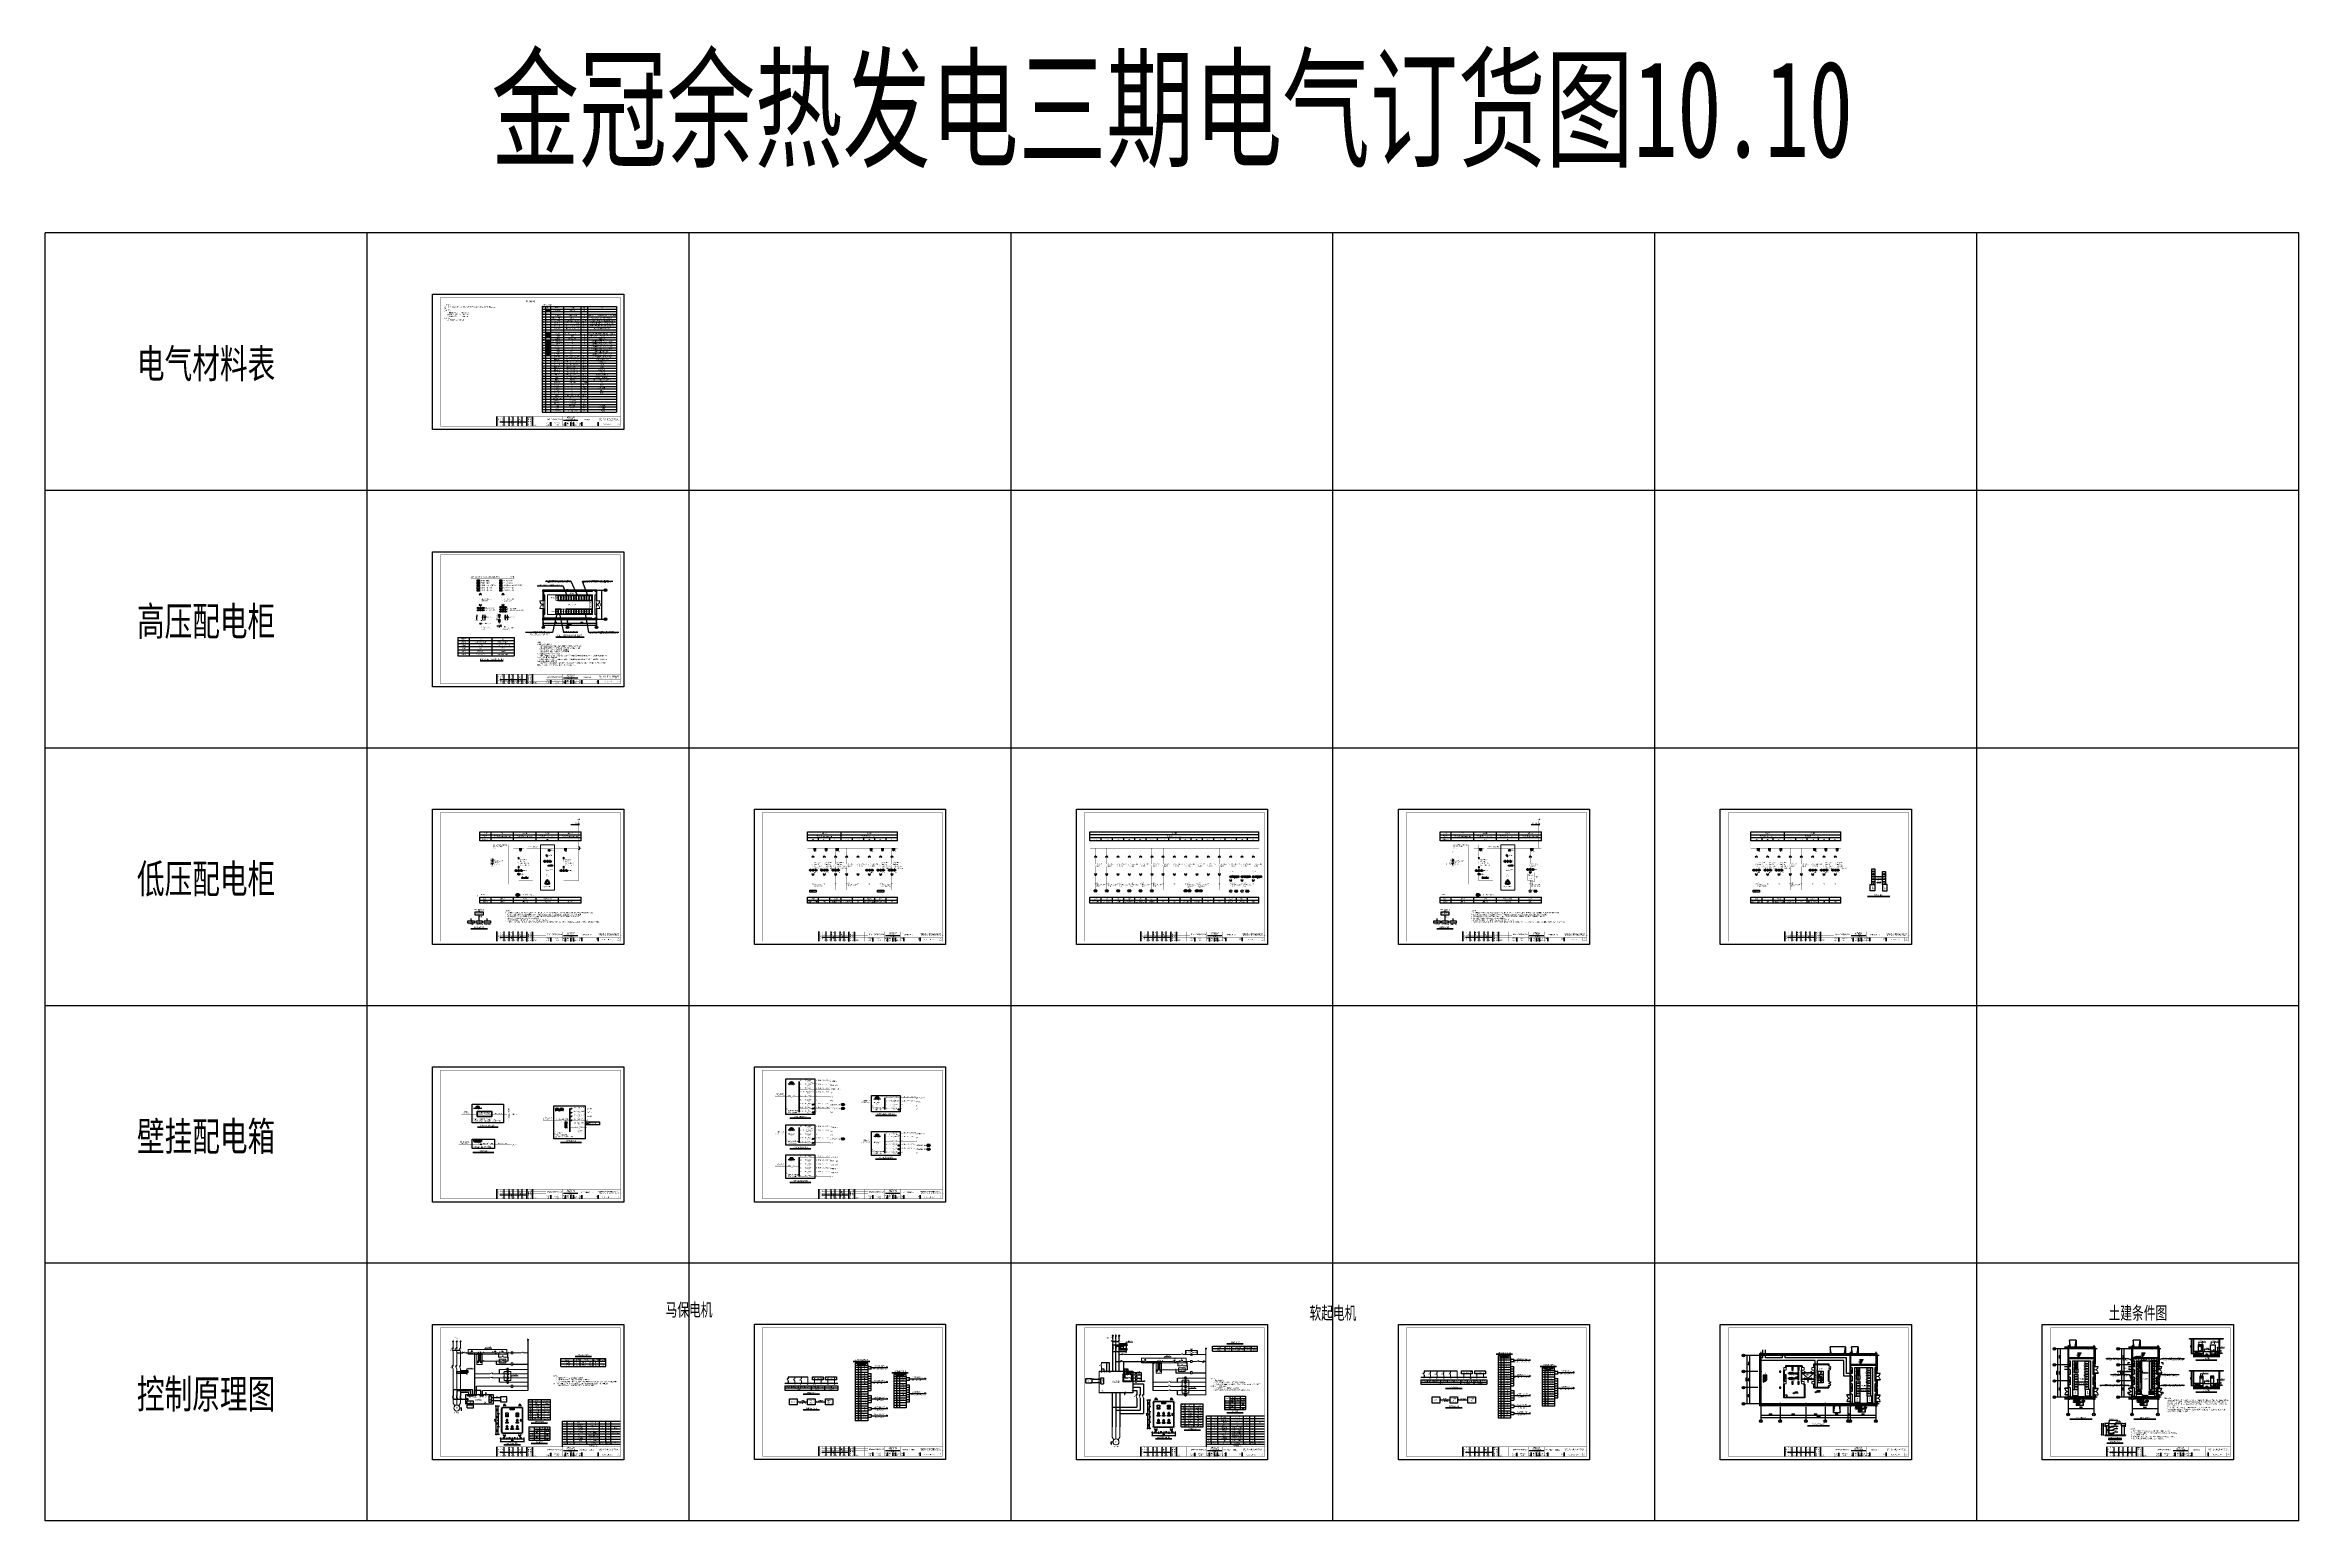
# Model space of a CAD drawing. Header units: millimetres. Extents: x -24326 to 675674, y 148048 to 606396.
import ezdxf
from ezdxf.enums import TextEntityAlignment as Align

# ---------------------------------------------------------------- set-up
doc = ezdxf.new("R2010")
doc.units = ezdxf.units.MM
for name, pattern in [('ACAD_ISO04W018', [5.49, 4.32, -0.54, 0.09, -0.54]), ('CENTER', [2, 1.25, -0.25, 0.25, -0.25]), ('DASHED', [0.75, 0.5, -0.25]), ('EB_DASH', [6, 3, -3]), ('EB_DASHDOT', [39, 30, -3, 3, -3]), ('常规', [20, 10, 0, 10])]:
    doc.linetypes.add(name, pattern=pattern)
for name, color, linetype in [('0-GREEN', 3, 'Continuous'), ('0-RED', 1, 'Continuous'), ('0-YELLOW', 2, 'Continuous'), ('1', 7, 'Continuous'), ('4', 1, 'Continuous'), ('AXIS', 3, 'Continuous'), ('AXIS_TEXT', 7, 'Continuous'), ('BORDER', 7, 'Continuous'), ('COLUMN', 9, 'Continuous'), ('D1', 4, 'Continuous'), ('DIM_ELEV', 3, 'Continuous'), ('DIM_SYMB', 3, 'Continuous'), ('DOOR_FIRE', 4, 'Continuous'), ('DOTE', 1, 'Continuous'), ('LEVL', 3, 'Continuous'), ('Prof', 2, 'Continuous'), ('PUB_SYMB', 3, 'Continuous'), ('PUB_TEXT', 7, 'Continuous'), ('STAIR', 2, 'Continuous'), ('THIN', 7, 'Continuous'), ('WALL', 9, 'Continuous'), ('WINDOW', 4, 'Continuous'), ('Y', 2, 'Continuous'), ('主蒸汽', 6, 'Continuous'), ('低压系统图', 7, 'Continuous'), ('动力平面导线层', 3, '常规'), ('动力平面设备层', 1, 'Continuous'), ('图框', 7, 'Continuous'), ('文字', 7, 'Continuous'), ('标注-照明', 7, 'Continuous'), ('水管道', 3, 'Continuous'), ('照明平面导线层', 3, 'Continuous'), ('照明平面设备层', 1, 'Continuous'), ('电气-接地设计-接地线', 3, '接地线'), ('电气-照明系统-设备', 7, 'Continuous'), ('电气说明', 7, 'Continuous'), ('绘制实体层', 7, 'Continuous'), ('表格图框层', 7, 'Continuous'), ('设备', 6, 'Continuous'), ('高低压系统', 4, 'Continuous')]:
    doc.layers.add(name, color=color, linetype=linetype)
for name, color, linetype, lineweight in [('1轮廓实线层', 3, 'Continuous', 5), ('2细线层', 1, 'Continuous', 0), ('3中心线层', 1, 'CENTER', 20), ('4虚线层', 1, 'DASHED', 0), ('_0', 7, 'Continuous', 25), ('BXT', 7, 'Continuous', 0), ('CAXA0', 7, 'Continuous', 70), ('CAXA0层', 7, 'Continuous', 25), ('CAXA1', 1, 'EB_DASHDOT', 25), ('CAXA3', 7, 'Continuous', 25), ('ELEMENT', 3, 'Continuous', 30), ('MX', 3, 'Continuous', 0), ('SW', 8, 'Continuous', 20), ('TEXT', 4, 'Continuous', 0), ('中心线', 1, 'CENTER', 20), ('标注', 7, 'Continuous', 18), ('电气-照明-导线', 82, 'Continuous', 40), ('电辅助1', 7, 'Continuous', 0)]:
    doc.layers.add(name, color=color, linetype=linetype, lineweight=lineweight)
doc.styles.add('_TCH_AXIS', font='COMPLEX', dxfattribs={"bigfont": 'GBCBIG'})
doc.styles.add('_TCH_DIM', font='SIMPLEX', dxfattribs={"bigfont": 'GBCBIG'})
doc.styles.add('_TCH_DIM_T3', font='SIMPLEX', dxfattribs={"width": 0.705882, "bigfont": 'GBCBIG'})
doc.styles.add('BcDimText', font='txt.shx', dxfattribs={"width": 0.667, "height": 250, "bigfont": 'hztxt.shx'})
doc.styles.add('COMPLEX', font='COMPLEX', dxfattribs={"bigfont": 'AllInOneBig.shx'})
doc.styles.add('DIM_FONT', font='SIMPLEX', dxfattribs={"width": 0.7, "bigfont": 'GBCBIG'})
doc.styles.add('EESLTYPE', font='TXT.shx')
doc.styles.add('HZ', font='simsun.ttf', dxfattribs={"width": 0.75})
doc.styles.add('HZ-XJF', font='simplex.shx', dxfattribs={"width": 0.6, "height": 220, "bigfont": 'hz-xjf.shx'})
doc.styles.get("Standard").update_dxf_attribs({"font": 'arial.ttf', "bigfont": 'hzdx.shx'})
doc.styles.add('图框', font='simsun.ttf')
doc.styles.add('标准', font='NSimSun.ttf', dxfattribs={"width": 0.667})
doc.styles.add('福鑫余热发电车间建筑图2025.6.27(冶金院校核修改图)$0$-TSSDCHNGBENOR', font='GBENOR.shx', dxfattribs={"bigfont": 'TSSDCHN.shx'})
doc.linetypes.add('接地线', pattern='A,500,[136,EESLTYPE.shx,S=100,R=0,X=0,Y=0],500,-200,60,-200', length=1460)
doc.linetypes.add('组180_避雷线', pattern='A,1000,["X",EESLTYPE,S=200,R=-180,X=200,Y=100],500', length=1500)
doc.dimstyles.new('_TCH_ARCH&&100', dxfattribs={"dimtxt": 297.5, "dimasz": 100, "dimexe": 250, "dimexo": 300, "dimgap": 126.25, "dimtad": 1, "dimdec": 0, "dimzin": 0, "dimdsep": 46, "dimtxsty": '_TCH_DIM_T3', "dimblk": 'ARCHTICK', "dimcen": 0.09, "dimclrt": 7, "dimazin": 2, "dimtfac": 1, "dimtdec": 0, "dimtix": 1, "dimtmove": 2, "dimatfit": 3, "dimfxl": 1, "dimtolj": 1, "dimtzin": 0, "dimarcsym": 0})
doc.dimstyles.new('BC_DIMLFAC_Arch_100.0000_1.0000_1.0000_0_MM_0_1.5000', dxfattribs={"dimtxt": 250, "dimasz": 150, "dimexe": 125, "dimexo": 62.5, "dimgap": 62.5, "dimtad": 1, "dimdec": 0, "dimzin": 0, "dimdsep": 46, "dimtxsty": 'BcDimText', "dimblk": 'ARCHTICK', "dimcen": 250, "dimadec": 0, "dimazin": 0, "dimtfac": 1, "dimtdec": 4, "dimtix": 1, "dimtmove": 0, "dimatfit": 3, "dimfxl": 1, "dimtolj": 1, "dimtzin": 0, "dimarcsym": 0})
doc.dimstyles.new('BC_DIMLFAC_Arch_100.0000_1.0000_1.0000_0_MM_0_2.5000', dxfattribs={"dimtxt": 250, "dimasz": 250, "dimexe": 125, "dimexo": 62.5, "dimgap": 62.5, "dimtad": 1, "dimdec": 0, "dimzin": 0, "dimdsep": 46, "dimtxsty": 'BcDimText', "dimblk": 'OBLIQUE', "dimcen": 250, "dimadec": 0, "dimazin": 0, "dimtfac": 1, "dimtdec": 4, "dimtix": 1, "dimtmove": 0, "dimatfit": 3, "dimfxl": 1, "dimtolj": 1, "dimtzin": 0, "dimarcsym": 0})
doc.dimstyles.new('副本 DIM20', dxfattribs={"dimtxt": 300, "dimasz": 2, "dimexe": 250, "dimexo": 300, "dimgap": 150, "dimtad": 1, "dimdec": 0, "dimlfac": 0.05, "dimzin": 0, "dimdsep": 46, "dimtxsty": 'DIM_FONT', "dimblk1": '_DIMX', "dimblk2": '_DIMX', "dimsah": 1, "dimcen": 0, "dimclrd": 3, "dimclre": 3, "dimclrt": 7, "dimadec": 0, "dimazin": 0, "dimtfac": 1, "dimtdec": 0, "dimtix": 1, "dimtmove": 2, "dimatfit": 3, "dimldrblk": '_DIMX', "dimfxl": 250, "dimtolj": 1, "dimtzin": 0, "dimarcsym": 0})

# ---------------------------------------------------------------- blocks, each defined once
blk = doc.blocks.new('CAXBLOCK3450', base_point=(3877917, 1739217))
at = {"linetype": 'Continuous', "lineweight": 25}
blk.add_hatch(color=0, dxfattribs=at).paths.add_polyline_path([(3877869, 1738805), (3877869, 1738097), (3877965, 1738097), (3877965, 1738805)], flags=0)
at = {"color": 0, "linetype": 'Continuous', "lineweight": 25}
for p, q in [((3877869, 1738805), (3877965, 1738805)), ((3877869, 1738097), (3877869, 1738805)), ((3877965, 1738097), (3877869, 1738097)), ((3877965, 1738805), (3877965, 1738097))]:
    blk.add_line(p, q, dxfattribs=at)
blk = doc.blocks.new('CAXBLOCK3449', base_point=(3877917, 1738097))
at = {"color": 0, "linetype": 'Continuous', "lineweight": 25}
blk.add_blockref('CAXBLOCK3450', (3877917, 1739217), dxfattribs=at)
blk = doc.blocks.new('CAXBLOCK3452', base_point=(3877917, 1739217))
at = {"linetype": 'Continuous', "lineweight": 25}
blk.add_hatch(color=0, dxfattribs=at).paths.add_polyline_path([(3877893, 1739217), (3877893, 1739057), (3877941, 1739057), (3877941, 1739217)], flags=0)
at = {"color": 0, "linetype": 'Continuous', "lineweight": 25}
for p, q in [((3877893, 1739217), (3877941, 1739217)), ((3877893, 1739057), (3877893, 1739217)), ((3877941, 1739057), (3877893, 1739057)), ((3877941, 1739217), (3877941, 1739057))]:
    blk.add_line(p, q, dxfattribs=at)
blk = doc.blocks.new('CAXBLOCK3451', base_point=(3877917, 1739057))
at = {"color": 0, "linetype": 'Continuous', "lineweight": 25}
blk.add_blockref('CAXBLOCK3452', (3877917, 1739217), dxfattribs=at)
blk = doc.blocks.new('CAXBLOCK3448', base_point=(3877917, 1739217))
at = {"color": 0, "linetype": 'Continuous', "lineweight": 25}
blk.add_arc((3877917, 1738718), 339, 0, 180, dxfattribs=at)
for name, p in [('CAXBLOCK3449', (3877917, 1738097)), ('CAXBLOCK3451', (3877917, 1739057))]:
    blk.add_blockref(name, p, dxfattribs=at)
blk = doc.blocks.new('CAXBLOCK3459', base_point=(3877917, 1736417))
at = {"linetype": 'Continuous', "lineweight": 25}
blk.add_hatch(color=0, dxfattribs=at).paths.add_polyline_path([(3877965, 1735709), (3877965, 1736417), (3877869, 1736417), (3877869, 1735709)], flags=0)
at = {"color": 0, "linetype": 'Continuous', "lineweight": 25}
for p, q in [((3877869, 1735709), (3877869, 1736417)), ((3877869, 1736417), (3877965, 1736417)), ((3877965, 1735709), (3877869, 1735709)), ((3877965, 1736417), (3877965, 1735709))]:
    blk.add_line(p, q, dxfattribs=at)
blk = doc.blocks.new('CAXBLOCK3458', base_point=(3877917, 1736417))
at = {"color": 0, "linetype": 'Continuous', "lineweight": 25}
blk.add_blockref('CAXBLOCK3459', (3877917, 1736417), dxfattribs=at)
blk = doc.blocks.new('CAXBLOCK3461', base_point=(3877917, 1736417))
at = {"linetype": 'Continuous', "lineweight": 25}
blk.add_hatch(color=0, dxfattribs=at).paths.add_polyline_path([(3877941, 1735297), (3877941, 1735457), (3877893, 1735457), (3877893, 1735297)], flags=0)
at = {"color": 0, "linetype": 'Continuous', "lineweight": 25}
for p, q in [((3877893, 1735297), (3877893, 1735457)), ((3877893, 1735457), (3877941, 1735457)), ((3877941, 1735297), (3877893, 1735297)), ((3877941, 1735457), (3877941, 1735297))]:
    blk.add_line(p, q, dxfattribs=at)
blk = doc.blocks.new('CAXBLOCK3460', base_point=(3877917, 1735457))
at = {"color": 0, "linetype": 'Continuous', "lineweight": 25}
blk.add_blockref('CAXBLOCK3461', (3877917, 1736417), dxfattribs=at)
blk = doc.blocks.new('CAXBLOCK3457', base_point=(3877917, 1736417))
at = {"color": 0, "linetype": 'Continuous', "lineweight": 25}
blk.add_arc((3877917, 1735797), 339, 180, 360, dxfattribs=at)
for name, p in [('CAXBLOCK3458', (3877917, 1736417)), ('CAXBLOCK3460', (3877917, 1735457))]:
    blk.add_blockref(name, p, dxfattribs=at)
blk = doc.blocks.new('KK')
at = {"layer": 'MX', "color": 3, "linetype": '常规', "lineweight": 25}
for p, q in [((-498, -143), (-378, 128)), ((-384, -143), (-264, 128)), ((313, -143), (432, 128)), ((426, -143), (546, 128)), ((1123, -143), (1243, 128)), ((1236, -143), (1356, 128)), ((-540, -8), (-270, -8)), ((270, -8), (540, -8)), ((1080, -8), (1351, -8))]:
    blk.add_line(p, q, dxfattribs=at)
for centre in [(-810, -8), (0, -8), (810, -8)]:
    blk.add_circle(centre, 270, dxfattribs=at)
at = {"layer": '动力平面导线层', "lineweight": -3, "ltscale": 100}
for p, q in [((-810, 417), (-810, -417)), ((0, 417), (0, -417)), ((810, 417), (810, -417))]:
    blk.add_line(p, q, dxfattribs=at)
blk = doc.blocks.new('$element$00000390')
at = {"const_width": 0.0233}
for points in [[(0, 0), (0, -0.38)], [(-0.25, -0.38), (0.25, -0.38)], [(-0.19, -0.5), (0.19, -0.5)], [(-0.06, -0.63), (0.06, -0.63)]]:
    blk.add_lwpolyline(points, dxfattribs=at)
at = {"flags": 9}
blk.add_attdef('S', (0, 0), '', height=0.00000667, dxfattribs=at)
blk = doc.blocks.new('JJ')
at = {"color": 3, "linetype": 'Continuous', "const_width": 32.4}
blk.add_lwpolyline([(0, -810), (-410, 0)], dxfattribs=at)
at = {"color": 3, "const_width": 30}
blk.add_lwpolyline([(-135, 0), (135, 0)], dxfattribs=at)
blk = doc.blocks.new('GHF')
at = {"layer": 'MX', "color": 3, "linetype": '常规', "lineweight": 25}
for p, q in [((270, 0), (540, 0)), ((313, -135), (432, 135)), ((426, -135), (546, 135))]:
    blk.add_line(p, q, dxfattribs=at)
blk.add_circle((0, 0), 270, dxfattribs=at)
at = {"layer": '动力平面导线层', "lineweight": -3, "ltscale": 100}
blk.add_line((0, 425), (0, -409), dxfattribs=at)
blk = doc.blocks.new('$element$00000532')
for points in [[(0, 0), (0, -0.28)], [(-0.1, -0.28), (0.1, -0.28), (0.1, -0.72), (-0.1, -0.72), (-0.1, -0.28)], [(0, -1), (0, -0.57)]]:
    blk.add_lwpolyline(points)
for points in [[(-0.03, -0.55), (0.03, -0.55), (0, -0.35), (0.03, -0.55)], [(0.03, -0.55), (0, -0.35), (-0.03, -0.55), (0.03, -0.55)], [(0, -0.37), (-0.03, -0.57), (0.03, -0.57), (0, -0.37)]]:
    blk.add_solid(points)
at = {"flags": 9}
blk.add_attdef('S', (0, 0), '', height=0.00000667, dxfattribs=at)
blk = doc.blocks.new('HFH')
at = {"color": 3, "linetype": 'Continuous', "const_width": 17.3}
for points in [[(-2085, -50), (-2085, 50)], [(-1999, -105), (-1999, 105)], [(-1917, -158), (-1917, 158)], [(-1653, 0), (-1917, 0)]]:
    blk.add_lwpolyline(points, dxfattribs=at)
at = {"color": 3}
blk.add_lwpolyline([(-1757, 162), (75, 162), (75, -164), (-1757, -164)], close=True, dxfattribs=at)
at = {"color": 3, "const_width": 13.3}
for points in [[(-717, 0), (-52, 0)], [(-621, 90), (-139, 90)], [(-621, -90), (-621, 90)], [(-139, -90), (-139, 90)], [(-621, -90), (-139, -90)]]:
    blk.add_lwpolyline(points, dxfattribs=at)
at = {"layer": 'ELEMENT', "linetype": 'ByBlock', "xscale": -1200, "yscale": 1200, "zscale": 1200, "rotation": 90}
blk.add_blockref('$element$00000532', (-1791, 0), dxfattribs=at)
blk = doc.blocks.new('FDSA')
at = {"color": 3}
blk.add_lwpolyline([(1355, -162), (-62, -162), (-62, 164), (1355, 164)], close=True, dxfattribs=at)
at = {"color": 3, "const_width": 13.3}
for points in [[(665, 0), (0, 0)], [(569, 90), (87, 90)], [(87, 90), (87, -90)], [(569, 90), (569, -90)], [(569, -90), (87, -90)]]:
    blk.add_lwpolyline(points, dxfattribs=at)
at = {"color": 3, "linetype": 'Continuous', "const_width": 17.3}
for points in [[(1298, 0), (1562, 0)], [(1562, 158), (1562, -158)], [(1644, 105), (1644, -105)], [(1730, 50), (1730, -50)]]:
    blk.add_lwpolyline(points, dxfattribs=at)
at = {"layer": 'ELEMENT', "linetype": 'ByBlock', "xscale": -1200, "yscale": 1200, "zscale": 1200, "rotation": 270}
blk.add_blockref('$element$00000532', (1562, 0), dxfattribs=at)
blk = doc.blocks.new('1107AA')
at = {"color": 3, "linetype": 'Continuous'}
for points, const_width in [([(0, -7.5), (-3.8, 0)], 0.3), ([(1.2, 1.2), (-1.2, -1.2)], 0.1), ([(-1.2, 1.2), (1.2, -1.2)], 0.1)]:
    blk.add_lwpolyline(points, dxfattribs=dict(at, const_width=const_width))
blk = doc.blocks.new('0208D')
at = {"color": 3, "linetype": 'Continuous', "const_width": 0.3}
blk.add_lwpolyline([(0, -7.5), (0, 0)], dxfattribs=at)
blk.add_lwpolyline([(0, -7.5), (2.5, -2.5), (-2.5, -2.5)], close=True, dxfattribs=at)
blk = doc.blocks.new('3')
at = {"layer": 'TEXT', "color": 7, "lineweight": 25, "style": 'HZ', "width": 0.75}
for s, height, p in [('铜陵有色设计研究院有限责任公司', 400, (221501, 249018)), ('Tongling Nonferrous Design and Research Institute Co.,Ltd.', 200, (221613, 248659))]:
    blk.add_text(s, height=height, dxfattribs=at).set_placement(p)
blk = doc.blocks.new('铜陵有色图签02')
at = {"layer": '图框', "linetype": 'Continuous', "lineweight": 50}
for p, q in [((-38401, 3003), (-38401, 1)), ((-29100, 3001), (-29100, 0))]:
    blk.add_line(p, q, dxfattribs=at)
at = {"layer": '图框', "color": 7, "linetype": 'Continuous', "lineweight": 25}
for p, q in [((-29100, 1201), (-37501, 1201)), ((-36201, 3010), (-36201, 9)), ((-34701, 3010), (-34701, 9)), ((-33401, 3017), (-33401, 16)), ((-31901, 3017), (-31901, 16)), ((-30601, 3017), (-30601, 16))]:
    blk.add_line(p, q, dxfattribs=at)
at = {"layer": '图框', "color": 7, "linetype": 'Continuous', "lineweight": 35}
for p, q in [((-27300, 3001), (-27300, 1)), ((-21600, 1197), (-21600, -3)), ((-17100, 1200), (-17100, 0)), ((-15450, 0), (-15450, 1200)), ((-14550, 1200), (-14550, 0)), ((-12000, 1201), (-12000, 1)), ((-6900, 1202), (-6900, 2))]:
    blk.add_line(p, q, dxfattribs=at)
at = {"layer": '图框', "lineweight": 25}
blk.add_line((-17723, 1830), (-13223, 1830), dxfattribs=at)
at = {"layer": '图框', "lineweight": 70, "const_width": 70}
blk.add_lwpolyline([(-17980, 3001), (0, 3001), (-38401, 3001)], dxfattribs=at)
at = {"layer": '图框', "linetype": 'Continuous', "lineweight": 70, "const_width": 70}
blk.add_lwpolyline([(-38401, 1), (0, 0)], dxfattribs=at)
at = {"layer": '图框', "color": 7, "linetype": 'Continuous', "lineweight": 25, "const_width": 25}
for points in [[(-37501, 3000), (-37501, 0)], [(-23100, 2401), (-37501, 2401)], [(-23100, 1801), (-37501, 1801)], [(-12900, 600), (-18000, 600), (-37501, 600)], [(-23100, 1201), (-29100, 1201)], [(-25800, 3001), (-25800, 1)], [(-24300, 3001), (-24300, 1)], [(-602, 943), (-932, 371), (-272, 371), (-602, 943)]]:
    blk.add_lwpolyline(points, dxfattribs=at)
at = {"layer": '图框', "linetype": 'Continuous', "lineweight": 50, "const_width": 50}
for points in [[(-23100, 3001), (-23100, 1)], [(-18000, 3000), (-18000, 0)]]:
    blk.add_lwpolyline(points, dxfattribs=at)
at = {"layer": '图框', "lineweight": 50, "const_width": 50}
for points in [[(-23100, 1200), (0, 1200)], [(-12900, 3001), (-12900, 1)], [(-7800, 3001), (-7800, 1)], [(0, 3000), (0, 0)]]:
    blk.add_lwpolyline(points, dxfattribs=at)
at = {"layer": '图框', "lineweight": 25, "const_width": 35}
blk.add_lwpolyline([(-17723, 1930), (-13223, 1930)], dxfattribs=at)
at = {"layer": '图框', "color": 7, "linetype": 'Continuous', "lineweight": 35, "const_width": 25}
blk.add_lwpolyline([(-1200, 1201), (-1200, 0)], dxfattribs=at)
at = {"layer": '图框', "lineweight": 25}
blk.add_blockref('3', (-228268, -246986), dxfattribs=at)
at = {"layer": 'TEXT', "color": 7, "lineweight": 25, "style": '标准', "width": 0.667}
for s, height, p in [('栏', 300, (-37942, 754)), ('签', 300, (-37942, 1404)), ('会', 300, (-37942, 2054)), ('采  矿', 300, (-36862, 754)), ('冶  炼', 300, (-36862, 1955)), ('总  图', 300, (-36862, 2555)), ('选  矿', 300, (-36862, 1355)), ('专  业', 300, (-36862, 170)), ('签  字', 300, (-35449, 170)), ('机  械', 300, (-34062, 761)), ('建  筑', 300, (-34062, 2562)), ('化  工', 300, (-34062, 1962)), ('专  业', 300, (-34062, 177)), ('暖  通', 300, (-34062, 1362)), ('签  字', 300, (-32649, 177)), ('给排水', 300, (-31262, 1962)), ('热  工', 300, (-31262, 2562)), ('专  业', 300, (-31262, 177)), ('电  气', 300, (-31262, 761)), ('自  控', 300, (-31262, 1362)), ('签  字', 300, (-29849, 177)), ('项目负责人', 350, (-28197, 2541)), ('校  对', 350, (-28197, 741)), ('设  计', 350, (-28197, 139)), ('审  定', 350, (-28197, 1941)), ('审  核', 350, (-28197, 1341)), ('项目编号', 350, (-22343, 730)), ('设计阶段', 350, (-22343, 130)), ('专业', 350, (-17559, 730)), ('图幅', 350, (-17559, 130)), ('比例', 350, (-15009, 730)), ('日期', 350, (-15009, 130)), ('所属', 350, (-12438, 730)), ('图号', 350, (-12438, 130)), ('图号', 350, (-7339, 495))]:
    blk.add_text(s, height=height, dxfattribs=at).set_placement(p, align=Align.CENTER)
blk = doc.blocks.new('HG')
at = {"layer": 'CAXA0', "color": 3, "linetype": 'Continuous', "lineweight": 0}
for p, q in [((0, 0), (-360, -360)), ((0, 0), (360, -360)), ((0, -250), (-360, -610)), ((0, -250), (360, -610))]:
    blk.add_line(p, q, dxfattribs=at)
blk = doc.blocks.new('PLA1')
at = {"color": 0, "linetype": 'ByBlock', "lineweight": -2}
for p, q in [((-500, 500), (-500, 0)), ((500, 500), (-500, 500)), ((-500, 0), (500, 0)), ((500, 0), (500, 500))]:
    blk.add_line(p, q, dxfattribs=at)
for p in [(-500, 250), (0, 500), (0, 0), (500, 250)]:
    blk.add_point(p, dxfattribs=at)
blk = doc.blocks.new('_ArchTick')
at = {"color": 0, "linetype": 'ByBlock', "const_width": 0.15}
blk.add_lwpolyline([(-0.5, -0.5), (0.5, 0.5)], dxfattribs=at)
blk = doc.blocks.new('*D53')
at = {"color": 0, "lineweight": -2, "transparency": 16777216}
for p, q in [((130416, 427258), (130416, 426739)), ((137916, 427258), (137916, 426739)), ((130416, 426864), (137916, 426864))]:
    blk.add_line(p, q, dxfattribs=at)
at = {"layer": 'Defpoints', "color": 0, "transparency": 16777216}
for p in [(130416, 427321), (137916, 427321), (137916, 426864)]:
    blk.add_point(p, dxfattribs=at)
at = {"color": 0, "lineweight": -2, "transparency": 16777216, "xscale": 150, "yscale": 150, "zscale": 150, "rotation": 180}
blk.add_blockref('_ArchTick', (130416, 426864), dxfattribs=at)
at = {"color": 0, "lineweight": -2, "transparency": 16777216, "xscale": 150, "yscale": 150, "zscale": 150}
blk.add_blockref('_ArchTick', (137916, 426864), dxfattribs=at)
at = {"color": 0, "transparency": 16777216, "insert": (134166, 427052), "char_height": 250, "attachment_point": 5, "style": 'BcDimText'}
blk.add_mtext('\\A1;7500', dxfattribs=at)
blk = doc.blocks.new('*D54')
at = {"color": 0, "lineweight": -2, "transparency": 16777216}
for p, q in [((137916, 427258), (137916, 426739)), ((146916, 427258), (146916, 426739)), ((137916, 426864), (146916, 426864))]:
    blk.add_line(p, q, dxfattribs=at)
at = {"layer": 'Defpoints', "color": 0, "transparency": 16777216}
for p in [(137916, 427321), (146916, 427321), (146916, 426864)]:
    blk.add_point(p, dxfattribs=at)
at = {"color": 0, "lineweight": -2, "transparency": 16777216, "xscale": 150, "yscale": 150, "zscale": 150, "rotation": 180}
blk.add_blockref('_ArchTick', (137916, 426864), dxfattribs=at)
at = {"color": 0, "lineweight": -2, "transparency": 16777216, "xscale": 150, "yscale": 150, "zscale": 150}
blk.add_blockref('_ArchTick', (146916, 426864), dxfattribs=at)
at = {"color": 0, "transparency": 16777216, "insert": (142416, 427052), "char_height": 250, "attachment_point": 5, "style": 'BcDimText'}
blk.add_mtext('\\A1;9000', dxfattribs=at)
blk = doc.blocks.new('*D55')
at = {"color": 0, "lineweight": -2, "transparency": 16777216}
for p, q in [((146916, 427013), (146916, 426144)), ((130416, 426950), (130416, 426144)), ((130416, 426269), (146916, 426269))]:
    blk.add_line(p, q, dxfattribs=at)
at = {"layer": 'Defpoints', "color": 0, "transparency": 16777216}
for p in [(130416, 427013), (146916, 427075), (146916, 426269)]:
    blk.add_point(p, dxfattribs=at)
at = {"color": 0, "lineweight": -2, "transparency": 16777216, "xscale": 150, "yscale": 150, "zscale": 150, "rotation": 180}
blk.add_blockref('_ArchTick', (130416, 426269), dxfattribs=at)
at = {"color": 0, "lineweight": -2, "transparency": 16777216, "xscale": 150, "yscale": 150, "zscale": 150}
blk.add_blockref('_ArchTick', (146916, 426269), dxfattribs=at)
at = {"color": 0, "transparency": 16777216, "insert": (138666, 426457), "char_height": 250, "attachment_point": 5, "style": 'BcDimText'}
blk.add_mtext('\\A1;16500', dxfattribs=at)
blk = doc.blocks.new('*D56')
at = {"color": 0, "lineweight": -2, "transparency": 16777216}
for p, q in [((148587, 437097), (148719, 437097)), ((148594, 428097), (148594, 437097)), ((148587, 428097), (148719, 428097))]:
    blk.add_line(p, q, dxfattribs=at)
at = {"layer": 'Defpoints', "color": 0, "transparency": 16777216}
for p in [(148524, 437097), (148594, 437097), (148524, 428097)]:
    blk.add_point(p, dxfattribs=at)
at = {"color": 0, "lineweight": -2, "transparency": 16777216, "xscale": 150, "yscale": 150, "zscale": 150}
for p, rotation in [((148594, 437097), 90), ((148594, 428097), 270)]:
    blk.add_blockref('_ArchTick', p, dxfattribs=dict(at, rotation=rotation))
at = {"color": 0, "transparency": 16777216, "insert": (148406, 432597), "char_height": 250, "attachment_point": 5, "rotation": 90, "style": 'BcDimText'}
blk.add_mtext('\\A1;9000', dxfattribs=at)
blk = doc.blocks.new('Q')
at = {"color": 4, "linetype": 'ByBlock', "lineweight": 30}
for p, q in [((0, 0), (0, -229)), ((-202, -229), (202, -229)), ((-202, -369), (202, -369)), ((-164, -1209), (164, -1209)), ((-126, -1291), (126, -1291)), ((-120, -647), (0, -767)), ((-120, -887), (0, -767)), ((-82, -1373), (82, -1373)), ((0, -369), (0, -597)), ((120, -647), (0, -767)), ((120, -887), (0, -767)), ((0, -1206), (0, -937))]:
    blk.add_line(p, q, dxfattribs=at)
at = {"color": 4, "lineweight": 30}
for major_axis, start_param, end_param in [((-120, 120), 3.9269908, 7.0685835), ((120, 120), 2.3561945, 5.4977871)]:
    blk.add_ellipse((0, -767), major_axis=major_axis, ratio=1, start_param=start_param, end_param=end_param, dxfattribs=at)
blk = doc.blocks.new('W')
blk.add_hatch(color=4).paths.add_polyline_path([(43, -596), (-43, -596), (0, -889)])
at = {"color": 4, "linetype": 'ByBlock', "lineweight": 30}
for p, q in [((0, -478), (0, 0)), ((-164, -1209), (164, -1209)), ((-126, -1291), (126, -1291)), ((-82, -1373), (82, -1373)), ((0, -1206), (0, -937))]:
    blk.add_line(p, q, dxfattribs=at)
at = {"color": 4}
for p, q in [((-43, -596), (0, -889)), ((0, -889), (43, -596))]:
    blk.add_line(p, q, dxfattribs=at)
at = {"color": 4, "const_width": 16.8}
blk.add_lwpolyline([(0, -596), (0, -478)], dxfattribs=at)
at = {"layer": '动力平面设备层', "color": 4, "lineweight": 30, "ltscale": 100}
blk.add_lwpolyline([(-96, -478), (96, -478), (96, -937), (-96, -937)], close=True, dxfattribs=at)
blk = doc.blocks.new('GF')
at = {"color": 4, "linetype": 'ByBlock', "lineweight": 30}
for p, q in [((0, 0), (0, -376)), ((-164, -1209), (164, -1209)), ((-150, -409), (0, -668)), ((-126, -1291), (126, -1291)), ((-101, -376), (101, -376)), ((-82, -1373), (82, -1373)), ((0, -1206), (0, -668))]:
    blk.add_line(p, q, dxfattribs=at)
blk = doc.blocks.new('GGF')
at = {"layer": '照明平面导线层', "color": 3, "linetype": '常规', "lineweight": 25, "ltscale": 2, "const_width": 30}
for points in [[(0, 0), (0, -365)], [(0, -1065), (-261, -402)], [(0, -365), (0, -544)], [(0, -1065), (0, -1429)]]:
    blk.add_lwpolyline(points, dxfattribs=at)
blk.add_lwpolyline([(0, -544, -1.1220072), (0, -365, -1.343832)], format="xyb", dxfattribs=at)
blk = doc.blocks.new('*U51')
at = {"layer": '1轮廓实线层'}
for p, q in [((0, 5), (-3.5, 11.1)), ((0, 10), (-0.9, 10.9)), ((0, 10), (-0.9, 9.1)), ((0, 15), (0, 10)), ((0, 10), (0.9, 10.9)), ((0, 10), (0.9, 9.1)), ((0, 5), (0, 0))]:
    blk.add_line(p, q, dxfattribs=at)
blk = doc.blocks.new('SYMB2_M_13')
for p, q in [((0, -1.2), (0, 0)), ((0, -2.5), (-1.3, -3.8)), ((0, -2.5), (1.3, -1.2)), ((0, -3.8), (0, -5))]:
    blk.add_line(p, q)
blk.add_circle((0, -2.5), 1.25)
blk = doc.blocks.new('_Oblique')
at = {"color": 0, "linetype": 'ByBlock', "lineweight": -2}
blk.add_line((-0.5, -0.5), (0.5, 0.5), dxfattribs=at)
blk = doc.blocks.new('*D72')
at = {"layer": '1', "color": 3, "linetype": 'ByBlock', "lineweight": -2, "transparency": 16777216}
for p, q in [((319130, 181914), (318484, 181914)), ((319130, 180314), (318484, 180314)), ((318734, 181914), (318734, 180314))]:
    blk.add_line(p, q, dxfattribs=at)
at = {"layer": 'Defpoints', "color": 0, "linetype": 'ByBlock', "transparency": 16777216}
for p in [(318734, 180314), (319430, 181914), (319430, 180314)]:
    blk.add_point(p, dxfattribs=at)
at = {"layer": '1', "color": 3, "linetype": 'ByBlock', "lineweight": -2, "transparency": 16777216, "xscale": 250, "yscale": 250, "zscale": 250}
for p, rotation in [((318734, 181914), 90), ((318734, 180314), 270)]:
    blk.add_blockref('_Oblique', p, dxfattribs=dict(at, rotation=rotation))
at = {"layer": '1', "color": 7, "linetype": 'ByBlock', "transparency": 16777216, "insert": (318434, 181114), "char_height": 300, "attachment_point": 5, "rotation": 90, "style": 'DIM_FONT'}
blk.add_mtext('\\A1;80', dxfattribs=at)
blk = doc.blocks.new('_DIMX')
blk.add_line((-150, 0), (150, 0))
at = {"const_width": 50}
blk.add_lwpolyline([(-70, -70), (70, 70)], dxfattribs=at)
blk = doc.blocks.new('*D73')
at = {"layer": '1', "color": 3, "linetype": 'ByBlock', "lineweight": -2, "transparency": 16777216}
for p, q in [((318830, 185514), (317843, 185514)), ((318093, 185514), (318093, 176714)), ((318830, 176714), (317843, 176714))]:
    blk.add_line(p, q, dxfattribs=at)
at = {"layer": 'Defpoints', "color": 0, "linetype": 'ByBlock', "transparency": 16777216}
for p in [(319130, 185514), (318093, 176714), (319130, 176714)]:
    blk.add_point(p, dxfattribs=at)
at = {"layer": '1', "color": 3, "linetype": 'ByBlock', "lineweight": -2, "transparency": 16777216, "xscale": 250, "yscale": 250, "zscale": 250}
for p, rotation in [((318093, 185514), 90), ((318093, 176714), 270)]:
    blk.add_blockref('_Oblique', p, dxfattribs=dict(at, rotation=rotation))
at = {"layer": '1', "color": 7, "linetype": 'ByBlock', "transparency": 16777216, "insert": (317793, 181114), "char_height": 300, "attachment_point": 5, "rotation": 90, "style": 'DIM_FONT'}
blk.add_mtext('\\A1;440', dxfattribs=at)
blk = doc.blocks.new('*D74')
at = {"layer": '1', "color": 3, "linetype": 'ByBlock', "lineweight": -2, "transparency": 16777216}
for p, q in [((319130, 185514), (318484, 185514)), ((319130, 183514), (318484, 183514)), ((318734, 185514), (318734, 183514))]:
    blk.add_line(p, q, dxfattribs=at)
at = {"layer": 'Defpoints', "color": 0, "linetype": 'ByBlock', "transparency": 16777216}
for p in [(318734, 183514), (319430, 185514), (319430, 183514)]:
    blk.add_point(p, dxfattribs=at)
at = {"layer": '1', "color": 3, "linetype": 'ByBlock', "lineweight": -2, "transparency": 16777216, "xscale": 250, "yscale": 250, "zscale": 250}
for p, rotation in [((318734, 185514), 90), ((318734, 183514), 270)]:
    blk.add_blockref('_Oblique', p, dxfattribs=dict(at, rotation=rotation))
at = {"layer": '1', "color": 7, "linetype": 'ByBlock', "transparency": 16777216, "insert": (318434, 184514), "char_height": 300, "attachment_point": 5, "rotation": 90, "style": 'DIM_FONT'}
blk.add_mtext('\\A1;100', dxfattribs=at)
blk = doc.blocks.new('*D75')
at = {"layer": '1', "color": 3, "linetype": 'ByBlock', "lineweight": -2, "transparency": 16777216}
for p, q in [((318975, 183514), (318484, 183514)), ((318734, 181914), (318734, 183514)), ((318913, 181914), (318484, 181914))]:
    blk.add_line(p, q, dxfattribs=at)
at = {"layer": 'Defpoints', "color": 0, "linetype": 'ByBlock', "transparency": 16777216}
for p in [(318734, 183514), (319275, 183514), (319213, 181914)]:
    blk.add_point(p, dxfattribs=at)
at = {"layer": '1', "color": 3, "linetype": 'ByBlock', "lineweight": -2, "transparency": 16777216, "xscale": 250, "yscale": 250, "zscale": 250}
for p, rotation in [((318734, 183514), 90), ((318734, 181914), 270)]:
    blk.add_blockref('_Oblique', p, dxfattribs=dict(at, rotation=rotation))
at = {"layer": '1', "color": 7, "linetype": 'ByBlock', "transparency": 16777216, "insert": (318434, 182714), "char_height": 300, "attachment_point": 5, "rotation": 90, "style": 'DIM_FONT'}
blk.add_mtext('\\A1;80', dxfattribs=at)
blk = doc.blocks.new('*D76')
at = {"layer": '1', "color": 3, "linetype": 'ByBlock', "lineweight": -2, "transparency": 16777216}
for p, q in [((323087, 175791), (323087, 175145)), ((323087, 175395), (324688, 175395)), ((324688, 175791), (324688, 175145))]:
    blk.add_line(p, q, dxfattribs=at)
at = {"layer": 'Defpoints', "color": 0, "linetype": 'ByBlock', "transparency": 16777216}
for p in [(323087, 176091), (324688, 176091), (324688, 175395)]:
    blk.add_point(p, dxfattribs=at)
at = {"layer": '1', "color": 3, "linetype": 'ByBlock', "lineweight": -2, "transparency": 16777216, "xscale": 250, "yscale": 250, "zscale": 250, "rotation": 180}
blk.add_blockref('_Oblique', (323087, 175395), dxfattribs=at)
at = {"layer": '1', "color": 3, "linetype": 'ByBlock', "lineweight": -2, "transparency": 16777216, "xscale": 250, "yscale": 250, "zscale": 250}
blk.add_blockref('_Oblique', (324688, 175395), dxfattribs=at)
at = {"layer": '1', "color": 7, "linetype": 'ByBlock', "transparency": 16777216, "insert": (323888, 175695), "char_height": 300, "attachment_point": 5, "style": 'DIM_FONT'}
blk.add_mtext('\\A1;80', dxfattribs=at)
blk = doc.blocks.new('*D77')
at = {"layer": '1', "color": 3, "linetype": 'ByBlock', "lineweight": -2, "transparency": 16777216}
for p, q in [((324688, 175791), (324688, 175145)), ((324688, 175395), (326688, 175395)), ((326688, 175791), (326688, 175145))]:
    blk.add_line(p, q, dxfattribs=at)
at = {"layer": 'Defpoints', "color": 0, "linetype": 'ByBlock', "transparency": 16777216}
for p in [(324688, 176091), (326688, 176091), (326688, 175395)]:
    blk.add_point(p, dxfattribs=at)
at = {"layer": '1', "color": 3, "linetype": 'ByBlock', "lineweight": -2, "transparency": 16777216, "xscale": 250, "yscale": 250, "zscale": 250, "rotation": 180}
blk.add_blockref('_Oblique', (324688, 175395), dxfattribs=at)
at = {"layer": '1', "color": 3, "linetype": 'ByBlock', "lineweight": -2, "transparency": 16777216, "xscale": 250, "yscale": 250, "zscale": 250}
blk.add_blockref('_Oblique', (326688, 175395), dxfattribs=at)
at = {"layer": '1', "color": 7, "linetype": 'ByBlock', "transparency": 16777216, "insert": (325688, 175695), "char_height": 300, "attachment_point": 5, "style": 'DIM_FONT'}
blk.add_mtext('\\A1;100', dxfattribs=at)
blk = doc.blocks.new('*D78')
at = {"layer": '1', "color": 3, "linetype": 'ByBlock', "lineweight": -2, "transparency": 16777216}
for p, q in [((319488, 175791), (319488, 174330)), ((326688, 175791), (326688, 174330)), ((319488, 174580), (326688, 174580))]:
    blk.add_line(p, q, dxfattribs=at)
at = {"layer": 'Defpoints', "color": 0, "linetype": 'ByBlock', "transparency": 16777216}
for p in [(319488, 176091), (326688, 176091), (326688, 174580)]:
    blk.add_point(p, dxfattribs=at)
at = {"layer": '1', "color": 3, "linetype": 'ByBlock', "lineweight": -2, "transparency": 16777216, "xscale": 250, "yscale": 250, "zscale": 250, "rotation": 180}
blk.add_blockref('_Oblique', (319488, 174580), dxfattribs=at)
at = {"layer": '1', "color": 3, "linetype": 'ByBlock', "lineweight": -2, "transparency": 16777216, "xscale": 250, "yscale": 250, "zscale": 250}
blk.add_blockref('_Oblique', (326688, 174580), dxfattribs=at)
at = {"layer": '1', "color": 7, "linetype": 'ByBlock', "transparency": 16777216, "insert": (323088, 174880), "char_height": 300, "attachment_point": 5, "style": 'DIM_FONT'}
blk.add_mtext('\\A1;360', dxfattribs=at)
blk = doc.blocks.new('*D79')
at = {"layer": '1', "color": 3, "linetype": 'ByBlock', "lineweight": -2, "transparency": 16777216}
for p, q in [((319130, 178714), (318484, 178714)), ((319130, 176714), (318484, 176714)), ((318734, 176714), (318734, 178714))]:
    blk.add_line(p, q, dxfattribs=at)
at = {"layer": 'Defpoints', "color": 0, "linetype": 'ByBlock', "transparency": 16777216}
for p in [(318734, 178714), (319430, 178714), (319430, 176714)]:
    blk.add_point(p, dxfattribs=at)
at = {"layer": '1', "color": 3, "linetype": 'ByBlock', "lineweight": -2, "transparency": 16777216, "xscale": 250, "yscale": 250, "zscale": 250}
for p, rotation in [((318734, 178714), 90), ((318734, 176714), 270)]:
    blk.add_blockref('_Oblique', p, dxfattribs=dict(at, rotation=rotation))
at = {"layer": '1', "color": 7, "linetype": 'ByBlock', "transparency": 16777216, "insert": (318434, 177714), "char_height": 300, "attachment_point": 5, "rotation": 90, "style": 'DIM_FONT'}
blk.add_mtext('\\A1;100', dxfattribs=at)
blk = doc.blocks.new('*D80')
at = {"layer": '1', "color": 3, "linetype": 'ByBlock', "lineweight": -2, "transparency": 16777216}
for p, q in [((318913, 180314), (318484, 180314)), ((318975, 178714), (318484, 178714)), ((318734, 180314), (318734, 178714))]:
    blk.add_line(p, q, dxfattribs=at)
at = {"layer": 'Defpoints', "color": 0, "linetype": 'ByBlock', "transparency": 16777216}
for p in [(318734, 178714), (319213, 180314), (319275, 178714)]:
    blk.add_point(p, dxfattribs=at)
at = {"layer": '1', "color": 3, "linetype": 'ByBlock', "lineweight": -2, "transparency": 16777216, "xscale": 250, "yscale": 250, "zscale": 250}
for p, rotation in [((318734, 180314), 90), ((318734, 178714), 270)]:
    blk.add_blockref('_Oblique', p, dxfattribs=dict(at, rotation=rotation))
at = {"layer": '1', "color": 7, "linetype": 'ByBlock', "transparency": 16777216, "insert": (318434, 179514), "char_height": 300, "attachment_point": 5, "rotation": 90, "style": 'DIM_FONT'}
blk.add_mtext('\\A1;80', dxfattribs=at)
blk = doc.blocks.new('*D81')
at = {"layer": '1', "color": 3, "linetype": 'ByBlock', "lineweight": -2, "transparency": 16777216}
for p, q in [((319488, 175507), (319488, 175645)), ((319488, 175395), (321488, 175395)), ((321488, 175507), (321488, 175645))]:
    blk.add_line(p, q, dxfattribs=at)
at = {"layer": 'Defpoints', "color": 0, "linetype": 'ByBlock', "transparency": 16777216}
for p in [(319488, 175207), (321488, 175395), (321488, 175207)]:
    blk.add_point(p, dxfattribs=at)
at = {"layer": '1', "color": 3, "linetype": 'ByBlock', "lineweight": -2, "transparency": 16777216, "xscale": 250, "yscale": 250, "zscale": 250, "rotation": 180}
blk.add_blockref('_Oblique', (319488, 175395), dxfattribs=at)
at = {"layer": '1', "color": 3, "linetype": 'ByBlock', "lineweight": -2, "transparency": 16777216, "xscale": 250, "yscale": 250, "zscale": 250}
blk.add_blockref('_Oblique', (321488, 175395), dxfattribs=at)
at = {"layer": '1', "color": 7, "linetype": 'ByBlock', "transparency": 16777216, "insert": (320488, 175695), "char_height": 300, "attachment_point": 5, "style": 'DIM_FONT'}
blk.add_mtext('\\A1;100', dxfattribs=at)
blk = doc.blocks.new('*D82')
at = {"layer": '1', "color": 3, "linetype": 'ByBlock', "lineweight": -2, "transparency": 16777216}
for p, q in [((321486, 175791), (321486, 175145)), ((321486, 175395), (323087, 175395)), ((323087, 175791), (323087, 175145))]:
    blk.add_line(p, q, dxfattribs=at)
at = {"layer": 'Defpoints', "color": 0, "linetype": 'ByBlock', "transparency": 16777216}
for p in [(321486, 176091), (323087, 176091), (323087, 175395)]:
    blk.add_point(p, dxfattribs=at)
at = {"layer": '1', "color": 3, "linetype": 'ByBlock', "lineweight": -2, "transparency": 16777216, "xscale": 250, "yscale": 250, "zscale": 250, "rotation": 180}
blk.add_blockref('_Oblique', (321486, 175395), dxfattribs=at)
at = {"layer": '1', "color": 3, "linetype": 'ByBlock', "lineweight": -2, "transparency": 16777216, "xscale": 250, "yscale": 250, "zscale": 250}
blk.add_blockref('_Oblique', (323087, 175395), dxfattribs=at)
at = {"layer": '1', "color": 7, "linetype": 'ByBlock', "transparency": 16777216, "insert": (322286, 175695), "char_height": 300, "attachment_point": 5, "style": 'DIM_FONT'}
blk.add_mtext('\\A1;80', dxfattribs=at)
blk = doc.blocks.new('*U57')
at = {"layer": '1轮廓实线层'}
for p, q in [((0, 5), (-3.5, 11.1)), ((0, 10), (-0.9, 10.9)), ((0, 10), (-0.9, 9.1)), ((0, 15), (0, 10)), ((0, 10), (0.9, 10.9)), ((0, 10), (0.9, 9.1)), ((0, 5), (0, 0))]:
    blk.add_line(p, q, dxfattribs=at)
blk = doc.blocks.new('*D62')
at = {"layer": '1', "color": 3, "linetype": 'ByBlock', "lineweight": -2, "transparency": 16777216}
for p, q in [((116455, 183659), (115468, 183659)), ((115718, 183659), (115718, 174859)), ((116455, 174859), (115468, 174859))]:
    blk.add_line(p, q, dxfattribs=at)
at = {"layer": 'Defpoints', "color": 0, "linetype": 'ByBlock', "transparency": 16777216}
for p in [(116755, 183659), (115718, 174859), (116755, 174859)]:
    blk.add_point(p, dxfattribs=at)
at = {"layer": '1', "color": 3, "linetype": 'ByBlock', "lineweight": -2, "transparency": 16777216, "xscale": 250, "yscale": 250, "zscale": 250}
for p, rotation in [((115718, 183659), 90), ((115718, 174859), 270)]:
    blk.add_blockref('_Oblique', p, dxfattribs=dict(at, rotation=rotation))
at = {"layer": '1', "color": 7, "linetype": 'ByBlock', "transparency": 16777216, "insert": (115418, 179259), "char_height": 300, "attachment_point": 5, "rotation": 90, "style": 'DIM_FONT'}
blk.add_mtext('\\A1;440', dxfattribs=at)
blk = doc.blocks.new('*D63')
at = {"layer": '1', "color": 3, "linetype": 'ByBlock', "lineweight": -2, "transparency": 16777216}
for p, q in [((116836, 177259), (116132, 177259)), ((116382, 174859), (116382, 177259)), ((116778, 174859), (116132, 174859))]:
    blk.add_line(p, q, dxfattribs=at)
at = {"layer": 'Defpoints', "color": 0, "linetype": 'ByBlock', "transparency": 16777216}
for p in [(116382, 177259), (117136, 177259), (117078, 174859)]:
    blk.add_point(p, dxfattribs=at)
at = {"layer": '1', "color": 3, "linetype": 'ByBlock', "lineweight": -2, "transparency": 16777216, "xscale": 250, "yscale": 250, "zscale": 250}
for p, rotation in [((116382, 177259), 90), ((116382, 174859), 270)]:
    blk.add_blockref('_Oblique', p, dxfattribs=dict(at, rotation=rotation))
at = {"layer": '1', "color": 7, "linetype": 'ByBlock', "transparency": 16777216, "insert": (116082, 176059), "char_height": 300, "attachment_point": 5, "rotation": 90, "style": 'DIM_FONT'}
blk.add_mtext('\\A1;120', dxfattribs=at)
blk = doc.blocks.new('*D64')
at = {"layer": '1', "color": 3, "linetype": 'ByBlock', "lineweight": -2, "transparency": 16777216}
for p, q in [((116561, 179259), (116132, 179259)), ((116623, 177259), (116132, 177259)), ((116382, 179259), (116382, 177259))]:
    blk.add_line(p, q, dxfattribs=at)
at = {"layer": 'Defpoints', "color": 0, "linetype": 'ByBlock', "transparency": 16777216}
for p in [(116382, 177259), (116861, 179259), (116923, 177259)]:
    blk.add_point(p, dxfattribs=at)
at = {"layer": '1', "color": 3, "linetype": 'ByBlock', "lineweight": -2, "transparency": 16777216, "xscale": 250, "yscale": 250, "zscale": 250}
for p, rotation in [((116382, 179259), 90), ((116382, 177259), 270)]:
    blk.add_blockref('_Oblique', p, dxfattribs=dict(at, rotation=rotation))
at = {"layer": '1', "color": 7, "linetype": 'ByBlock', "transparency": 16777216, "insert": (116082, 178259), "char_height": 300, "attachment_point": 5, "rotation": 90, "style": 'DIM_FONT'}
blk.add_mtext('\\A1;100', dxfattribs=at)
blk = doc.blocks.new('*D65')
at = {"layer": '1', "color": 3, "linetype": 'ByBlock', "lineweight": -2, "transparency": 16777216}
for p, q in [((116561, 181259), (116132, 181259)), ((116623, 179259), (116132, 179259)), ((116382, 181259), (116382, 179259))]:
    blk.add_line(p, q, dxfattribs=at)
at = {"layer": 'Defpoints', "color": 0, "linetype": 'ByBlock', "transparency": 16777216}
for p in [(116382, 179259), (116861, 181259), (116923, 179259)]:
    blk.add_point(p, dxfattribs=at)
at = {"layer": '1', "color": 3, "linetype": 'ByBlock', "lineweight": -2, "transparency": 16777216, "xscale": 250, "yscale": 250, "zscale": 250}
for p, rotation in [((116382, 181259), 90), ((116382, 179259), 270)]:
    blk.add_blockref('_Oblique', p, dxfattribs=dict(at, rotation=rotation))
at = {"layer": '1', "color": 7, "linetype": 'ByBlock', "transparency": 16777216, "insert": (116082, 180259), "char_height": 300, "attachment_point": 5, "rotation": 90, "style": 'DIM_FONT'}
blk.add_mtext('\\A1;100', dxfattribs=at)
blk = doc.blocks.new('*D66')
at = {"layer": '1', "color": 3, "linetype": 'ByBlock', "lineweight": -2, "transparency": 16777216}
for p, q in [((116836, 183659), (116132, 183659)), ((116382, 181259), (116382, 183659)), ((116778, 181259), (116132, 181259))]:
    blk.add_line(p, q, dxfattribs=at)
at = {"layer": 'Defpoints', "color": 0, "linetype": 'ByBlock', "transparency": 16777216}
for p in [(116382, 183659), (117136, 183659), (117078, 181259)]:
    blk.add_point(p, dxfattribs=at)
at = {"layer": '1', "color": 3, "linetype": 'ByBlock', "lineweight": -2, "transparency": 16777216, "xscale": 250, "yscale": 250, "zscale": 250}
for p, rotation in [((116382, 183659), 90), ((116382, 181259), 270)]:
    blk.add_blockref('_Oblique', p, dxfattribs=dict(at, rotation=rotation))
at = {"layer": '1', "color": 7, "linetype": 'ByBlock', "transparency": 16777216, "insert": (116082, 182459), "char_height": 300, "attachment_point": 5, "rotation": 90, "style": 'DIM_FONT'}
blk.add_mtext('\\A1;120', dxfattribs=at)
blk = doc.blocks.new('*D67')
at = {"layer": '1', "color": 3, "linetype": 'ByBlock', "lineweight": -2, "transparency": 16777216}
for p, q in [((120735, 173936), (120735, 173290)), ((120735, 173540), (122336, 173540)), ((122336, 173936), (122336, 173290))]:
    blk.add_line(p, q, dxfattribs=at)
at = {"layer": 'Defpoints', "color": 0, "linetype": 'ByBlock', "transparency": 16777216}
for p in [(120735, 174236), (122336, 174236), (122336, 173540)]:
    blk.add_point(p, dxfattribs=at)
at = {"layer": '1', "color": 3, "linetype": 'ByBlock', "lineweight": -2, "transparency": 16777216, "xscale": 250, "yscale": 250, "zscale": 250, "rotation": 180}
blk.add_blockref('_Oblique', (120735, 173540), dxfattribs=at)
at = {"layer": '1', "color": 3, "linetype": 'ByBlock', "lineweight": -2, "transparency": 16777216, "xscale": 250, "yscale": 250, "zscale": 250}
blk.add_blockref('_Oblique', (122336, 173540), dxfattribs=at)
at = {"layer": '1', "color": 7, "linetype": 'ByBlock', "transparency": 16777216, "insert": (121536, 173840), "char_height": 300, "attachment_point": 5, "style": 'DIM_FONT'}
blk.add_mtext('\\A1;80', dxfattribs=at)
blk = doc.blocks.new('*D68')
at = {"layer": '1', "color": 3, "linetype": 'ByBlock', "lineweight": -2, "transparency": 16777216}
for p, q in [((122336, 173936), (122336, 173290)), ((122336, 173540), (124336, 173540)), ((124336, 173936), (124336, 173290))]:
    blk.add_line(p, q, dxfattribs=at)
at = {"layer": 'Defpoints', "color": 0, "linetype": 'ByBlock', "transparency": 16777216}
for p in [(122336, 174236), (124336, 174236), (124336, 173540)]:
    blk.add_point(p, dxfattribs=at)
at = {"layer": '1', "color": 3, "linetype": 'ByBlock', "lineweight": -2, "transparency": 16777216, "xscale": 250, "yscale": 250, "zscale": 250, "rotation": 180}
blk.add_blockref('_Oblique', (122336, 173540), dxfattribs=at)
at = {"layer": '1', "color": 3, "linetype": 'ByBlock', "lineweight": -2, "transparency": 16777216, "xscale": 250, "yscale": 250, "zscale": 250}
blk.add_blockref('_Oblique', (124336, 173540), dxfattribs=at)
at = {"layer": '1', "color": 7, "linetype": 'ByBlock', "transparency": 16777216, "insert": (123336, 173840), "char_height": 300, "attachment_point": 5, "style": 'DIM_FONT'}
blk.add_mtext('\\A1;100', dxfattribs=at)
blk = doc.blocks.new('*D69')
at = {"layer": '1', "color": 3, "linetype": 'ByBlock', "lineweight": -2, "transparency": 16777216}
for p, q in [((117136, 173936), (117136, 172475)), ((117136, 172725), (124336, 172725)), ((124336, 173936), (124336, 172475))]:
    blk.add_line(p, q, dxfattribs=at)
at = {"layer": 'Defpoints', "color": 0, "linetype": 'ByBlock', "transparency": 16777216}
for p in [(117136, 174236), (124336, 174236), (124336, 172725)]:
    blk.add_point(p, dxfattribs=at)
at = {"layer": '1', "color": 3, "linetype": 'ByBlock', "lineweight": -2, "transparency": 16777216, "xscale": 250, "yscale": 250, "zscale": 250, "rotation": 180}
blk.add_blockref('_Oblique', (117136, 172725), dxfattribs=at)
at = {"layer": '1', "color": 3, "linetype": 'ByBlock', "lineweight": -2, "transparency": 16777216, "xscale": 250, "yscale": 250, "zscale": 250}
blk.add_blockref('_Oblique', (124336, 172725), dxfattribs=at)
at = {"layer": '1', "color": 7, "linetype": 'ByBlock', "transparency": 16777216, "insert": (120736, 173025), "char_height": 300, "attachment_point": 5, "style": 'DIM_FONT'}
blk.add_mtext('\\A1;360', dxfattribs=at)
blk = doc.blocks.new('*D70')
at = {"layer": '1', "color": 3, "linetype": 'ByBlock', "lineweight": -2, "transparency": 16777216}
for p, q in [((117136, 173653), (117136, 173790)), ((117136, 173540), (119136, 173540)), ((119136, 173653), (119136, 173790))]:
    blk.add_line(p, q, dxfattribs=at)
at = {"layer": 'Defpoints', "color": 0, "linetype": 'ByBlock', "transparency": 16777216}
for p in [(117136, 173353), (119136, 173540), (119136, 173353)]:
    blk.add_point(p, dxfattribs=at)
at = {"layer": '1', "color": 3, "linetype": 'ByBlock', "lineweight": -2, "transparency": 16777216, "xscale": 250, "yscale": 250, "zscale": 250, "rotation": 180}
blk.add_blockref('_Oblique', (117136, 173540), dxfattribs=at)
at = {"layer": '1', "color": 3, "linetype": 'ByBlock', "lineweight": -2, "transparency": 16777216, "xscale": 250, "yscale": 250, "zscale": 250}
blk.add_blockref('_Oblique', (119136, 173540), dxfattribs=at)
at = {"layer": '1', "color": 7, "linetype": 'ByBlock', "transparency": 16777216, "insert": (118136, 173840), "char_height": 300, "attachment_point": 5, "style": 'DIM_FONT'}
blk.add_mtext('\\A1;100', dxfattribs=at)
blk = doc.blocks.new('*D71')
at = {"layer": '1', "color": 3, "linetype": 'ByBlock', "lineweight": -2, "transparency": 16777216}
for p, q in [((119134, 173936), (119134, 173290)), ((119134, 173540), (120735, 173540)), ((120735, 173936), (120735, 173290))]:
    blk.add_line(p, q, dxfattribs=at)
at = {"layer": 'Defpoints', "color": 0, "linetype": 'ByBlock', "transparency": 16777216}
for p in [(119134, 174236), (120735, 174236), (120735, 173540)]:
    blk.add_point(p, dxfattribs=at)
at = {"layer": '1', "color": 3, "linetype": 'ByBlock', "lineweight": -2, "transparency": 16777216, "xscale": 250, "yscale": 250, "zscale": 250, "rotation": 180}
blk.add_blockref('_Oblique', (119134, 173540), dxfattribs=at)
at = {"layer": '1', "color": 3, "linetype": 'ByBlock', "lineweight": -2, "transparency": 16777216, "xscale": 250, "yscale": 250, "zscale": 250}
blk.add_blockref('_Oblique', (120735, 173540), dxfattribs=at)
at = {"layer": '1', "color": 7, "linetype": 'ByBlock', "transparency": 16777216, "insert": (119934, 173840), "char_height": 300, "attachment_point": 5, "style": 'DIM_FONT'}
blk.add_mtext('\\A1;80', dxfattribs=at)
blk = doc.blocks.new('DYDQ0201')
at = {"color": 0}
for points, const_width in [([(0, 0), (0, -3.8)], 0.3), ([(0, -11.2), (-3.1, -4.1)], 0.5), ([(0.9, -4.6), (-0.9, -2.9)], 0.5), ([(-0.9, -4.6), (0.9, -2.9)], 0.5), ([(0, -11.2), (0, -15)], 0.3)]:
    blk.add_lwpolyline(points, dxfattribs=dict(at, const_width=const_width))
blk = doc.blocks.new('LHB1')
at = {"color": 0, "linetype": 'ByBlock', "lineweight": -2}
for points, const_width in [([(4, 0), (0, 0)], 0.4), ([(3.353, -0.647), (4.647, 0.647)], 0.25), ([(4.647, -0.647), (3.353, 0.647)], 0.25), ([(10, 0), (4, -2)], 0.25), ([(10, 0), (13, 0)], 0.4)]:
    blk.add_lwpolyline(points, dxfattribs=dict(at, const_width=const_width))
at = {"color": 0, "linetype": 'ByBlock', "lineweight": -2, "const_width": 0.25}
blk.add_lwpolyline([(7.75, -1, 1), (6.25, -1, 1), (7.75, -1)], format="xyb", dxfattribs=at)
blk = doc.blocks.new('_ARROW')
blk.add_solid([(0, 0), (-1, 0.1), (-1, -0.1)])
blk = doc.blocks.new('_AXISO')
blk.add_circle((0, 0), 0.5)
at = {"layer": 'AXIS_TEXT', "style": 'COMPLEX', "width": 1.041667}
blk.add_attdef('A', text='', height=0.56, dxfattribs=at).set_placement((-0.25, -0.28), (0.25, -0.28), align=Align.FIT)
blk = doc.blocks.new('*D98')
at = {"layer": 'AXIS', "color": 0, "lineweight": -2, "transparency": 16777216}
for p, q in [((507289, 189433), (504839, 189433)), ((505089, 184433), (505089, 189433)), ((507289, 184433), (504839, 184433))]:
    blk.add_line(p, q, dxfattribs=at)
at = {"layer": 'Defpoints', "color": 0, "transparency": 16777216}
for p in [(505089, 189433), (507589, 189433), (507589, 184433)]:
    blk.add_point(p, dxfattribs=at)
at = {"layer": 'AXIS', "color": 0, "lineweight": -2, "transparency": 16777216, "xscale": 100, "yscale": 100, "zscale": 100}
for p, rotation in [((505089, 189433), 90), ((505089, 184433), 270)]:
    blk.add_blockref('_ArchTick', p, dxfattribs=dict(at, rotation=rotation))
at = {"layer": 'AXIS', "color": 7, "transparency": 16777216, "insert": (504814, 186933), "char_height": 297.5, "attachment_point": 5, "rotation": 90, "style": '_TCH_DIM_T3'}
blk.add_mtext('\\A1;5000', dxfattribs=at)
blk = doc.blocks.new('*D99')
at = {"layer": 'AXIS', "color": 0, "lineweight": -2, "transparency": 16777216}
for p, q in [((507289, 194433), (504839, 194433)), ((507289, 189433), (504839, 189433)), ((505089, 189433), (505089, 194433))]:
    blk.add_line(p, q, dxfattribs=at)
at = {"layer": 'Defpoints', "color": 0, "transparency": 16777216}
for p in [(505089, 194433), (507589, 194433), (507589, 189433)]:
    blk.add_point(p, dxfattribs=at)
at = {"layer": 'AXIS', "color": 0, "lineweight": -2, "transparency": 16777216, "xscale": 100, "yscale": 100, "zscale": 100}
for p, rotation in [((505089, 194433), 90), ((505089, 189433), 270)]:
    blk.add_blockref('_ArchTick', p, dxfattribs=dict(at, rotation=rotation))
at = {"layer": 'AXIS', "color": 7, "transparency": 16777216, "insert": (504814, 191933), "char_height": 297.5, "attachment_point": 5, "rotation": 90, "style": '_TCH_DIM_T3'}
blk.add_mtext('\\A1;5000', dxfattribs=at)
blk = doc.blocks.new('*D100')
at = {"layer": 'AXIS', "color": 0, "lineweight": -2, "transparency": 16777216}
for p, q in [((507289, 199433), (504839, 199433)), ((505089, 194433), (505089, 199433)), ((507289, 194433), (504839, 194433))]:
    blk.add_line(p, q, dxfattribs=at)
at = {"layer": 'Defpoints', "color": 0, "transparency": 16777216}
for p in [(505089, 199433), (507589, 199433), (507589, 194433)]:
    blk.add_point(p, dxfattribs=at)
at = {"layer": 'AXIS', "color": 0, "lineweight": -2, "transparency": 16777216, "xscale": 100, "yscale": 100, "zscale": 100}
for p, rotation in [((505089, 199433), 90), ((505089, 194433), 270)]:
    blk.add_blockref('_ArchTick', p, dxfattribs=dict(at, rotation=rotation))
at = {"layer": 'AXIS', "color": 7, "transparency": 16777216, "insert": (504814, 196933), "char_height": 297.5, "attachment_point": 5, "rotation": 90, "style": '_TCH_DIM_T3'}
blk.add_mtext('\\A1;5000', dxfattribs=at)
blk = doc.blocks.new('*D101')
at = {"layer": 'AXIS', "color": 0, "lineweight": -2, "transparency": 16777216}
for p, q in [((507289, 199433), (504039, 199433)), ((504289, 184433), (504289, 199433)), ((507289, 184433), (504039, 184433))]:
    blk.add_line(p, q, dxfattribs=at)
at = {"layer": 'Defpoints', "color": 0, "transparency": 16777216}
for p in [(504289, 199433), (507589, 199433), (507589, 184433)]:
    blk.add_point(p, dxfattribs=at)
at = {"layer": 'AXIS', "color": 0, "lineweight": -2, "transparency": 16777216, "xscale": 100, "yscale": 100, "zscale": 100}
for p, rotation in [((504289, 199433), 90), ((504289, 184433), 270)]:
    blk.add_blockref('_ArchTick', p, dxfattribs=dict(at, rotation=rotation))
at = {"layer": 'AXIS', "color": 7, "transparency": 16777216, "insert": (504014, 191933), "char_height": 297.5, "attachment_point": 5, "rotation": 90, "style": '_TCH_DIM_T3'}
blk.add_mtext('\\A1;15000', dxfattribs=at)
blk = doc.blocks.new('*D102')
at = {"layer": 'AXIS', "color": 0, "lineweight": -2, "transparency": 16777216}
for p, q in [((508564, 183133), (508564, 180683)), ((514564, 183133), (514564, 180683)), ((508564, 180933), (514564, 180933))]:
    blk.add_line(p, q, dxfattribs=at)
at = {"layer": 'Defpoints', "color": 0, "transparency": 16777216}
for p in [(508564, 183433), (514564, 183433), (514564, 180933)]:
    blk.add_point(p, dxfattribs=at)
at = {"layer": 'AXIS', "color": 0, "lineweight": -2, "transparency": 16777216, "xscale": 100, "yscale": 100, "zscale": 100, "rotation": 180}
blk.add_blockref('_ArchTick', (508564, 180933), dxfattribs=at)
at = {"layer": 'AXIS', "color": 0, "lineweight": -2, "transparency": 16777216, "xscale": 100, "yscale": 100, "zscale": 100}
blk.add_blockref('_ArchTick', (514564, 180933), dxfattribs=at)
at = {"layer": 'AXIS', "color": 7, "transparency": 16777216, "insert": (511564, 181208), "char_height": 297.5, "attachment_point": 5, "style": '_TCH_DIM_T3'}
blk.add_mtext('\\A1;6000', dxfattribs=at)
blk = doc.blocks.new('*D103')
at = {"layer": 'AXIS', "color": 0, "lineweight": -2, "transparency": 16777216}
for p, q in [((514564, 183133), (514564, 180683)), ((522564, 183133), (522564, 180683)), ((514564, 180933), (522564, 180933))]:
    blk.add_line(p, q, dxfattribs=at)
at = {"layer": 'Defpoints', "color": 0, "transparency": 16777216}
for p in [(514564, 183433), (522564, 183433), (522564, 180933)]:
    blk.add_point(p, dxfattribs=at)
at = {"layer": 'AXIS', "color": 0, "lineweight": -2, "transparency": 16777216, "xscale": 100, "yscale": 100, "zscale": 100, "rotation": 180}
blk.add_blockref('_ArchTick', (514564, 180933), dxfattribs=at)
at = {"layer": 'AXIS', "color": 0, "lineweight": -2, "transparency": 16777216, "xscale": 100, "yscale": 100, "zscale": 100}
blk.add_blockref('_ArchTick', (522564, 180933), dxfattribs=at)
at = {"layer": 'AXIS', "color": 7, "transparency": 16777216, "insert": (518564, 181208), "char_height": 297.5, "attachment_point": 5, "style": '_TCH_DIM_T3'}
blk.add_mtext('\\A1;8000', dxfattribs=at)
blk = doc.blocks.new('*D104')
at = {"layer": 'AXIS', "color": 0, "lineweight": -2, "transparency": 16777216}
for p, q in [((522564, 183133), (522564, 180683)), ((528564, 183133), (528564, 180683)), ((522564, 180933), (528564, 180933))]:
    blk.add_line(p, q, dxfattribs=at)
at = {"layer": 'Defpoints', "color": 0, "transparency": 16777216}
for p in [(522564, 183433), (528564, 183433), (528564, 180933)]:
    blk.add_point(p, dxfattribs=at)
at = {"layer": 'AXIS', "color": 0, "lineweight": -2, "transparency": 16777216, "xscale": 100, "yscale": 100, "zscale": 100, "rotation": 180}
blk.add_blockref('_ArchTick', (522564, 180933), dxfattribs=at)
at = {"layer": 'AXIS', "color": 0, "lineweight": -2, "transparency": 16777216, "xscale": 100, "yscale": 100, "zscale": 100}
blk.add_blockref('_ArchTick', (528564, 180933), dxfattribs=at)
at = {"layer": 'AXIS', "color": 7, "transparency": 16777216, "insert": (525564, 181208), "char_height": 297.5, "attachment_point": 5, "style": '_TCH_DIM_T3'}
blk.add_mtext('\\A1;6000', dxfattribs=at)
blk = doc.blocks.new('*D105')
at = {"layer": 'AXIS', "color": 0, "lineweight": -2, "transparency": 16777216}
for p, q in [((528564, 183133), (528564, 180683)), ((535614, 183133), (535614, 180683)), ((528564, 180933), (535614, 180933))]:
    blk.add_line(p, q, dxfattribs=at)
at = {"layer": 'Defpoints', "color": 0, "transparency": 16777216}
for p in [(528564, 183433), (535614, 183433), (535614, 180933)]:
    blk.add_point(p, dxfattribs=at)
at = {"layer": 'AXIS', "color": 0, "lineweight": -2, "transparency": 16777216, "xscale": 100, "yscale": 100, "zscale": 100, "rotation": 180}
blk.add_blockref('_ArchTick', (528564, 180933), dxfattribs=at)
at = {"layer": 'AXIS', "color": 0, "lineweight": -2, "transparency": 16777216, "xscale": 100, "yscale": 100, "zscale": 100}
blk.add_blockref('_ArchTick', (535614, 180933), dxfattribs=at)
at = {"layer": 'AXIS', "color": 7, "transparency": 16777216, "insert": (532089, 181208), "char_height": 297.5, "attachment_point": 5, "style": '_TCH_DIM_T3'}
blk.add_mtext('\\A1;7050', dxfattribs=at)
blk = doc.blocks.new('*D106')
at = {"layer": 'AXIS', "color": 0, "lineweight": -2, "transparency": 16777216}
for p, q in [((535614, 183133), (535614, 180683)), ((536284, 183133), (536284, 180683)), ((535614, 180933), (535514, 180933)), ((535614, 180933), (536284, 180933)), ((536284, 180933), (536384, 180933))]:
    blk.add_line(p, q, dxfattribs=at)
at = {"layer": 'Defpoints', "color": 0, "transparency": 16777216}
for p in [(535614, 183433), (536284, 183433), (536284, 180933)]:
    blk.add_point(p, dxfattribs=at)
at = {"layer": 'AXIS', "color": 0, "lineweight": -2, "transparency": 16777216, "xscale": 100, "yscale": 100, "zscale": 100}
blk.add_blockref('_ArchTick', (535614, 180933), dxfattribs=at)
at = {"layer": 'AXIS', "color": 0, "lineweight": -2, "transparency": 16777216, "xscale": 100, "yscale": 100, "zscale": 100, "rotation": 180}
blk.add_blockref('_ArchTick', (536284, 180933), dxfattribs=at)
at = {"layer": 'AXIS', "color": 7, "transparency": 16777216, "insert": (535949, 181208), "char_height": 297.5, "attachment_point": 5, "style": '_TCH_DIM_T3'}
blk.add_mtext('\\A1;670', dxfattribs=at)
blk = doc.blocks.new('*D107')
at = {"layer": 'AXIS', "color": 0, "lineweight": -2, "transparency": 16777216}
for p, q in [((536284, 183133), (536284, 180683)), ((544284, 183133), (544284, 180683)), ((536284, 180933), (544284, 180933))]:
    blk.add_line(p, q, dxfattribs=at)
at = {"layer": 'Defpoints', "color": 0, "transparency": 16777216}
for p in [(536284, 183433), (544284, 183433), (544284, 180933)]:
    blk.add_point(p, dxfattribs=at)
at = {"layer": 'AXIS', "color": 0, "lineweight": -2, "transparency": 16777216, "xscale": 100, "yscale": 100, "zscale": 100, "rotation": 180}
blk.add_blockref('_ArchTick', (536284, 180933), dxfattribs=at)
at = {"layer": 'AXIS', "color": 0, "lineweight": -2, "transparency": 16777216, "xscale": 100, "yscale": 100, "zscale": 100}
blk.add_blockref('_ArchTick', (544284, 180933), dxfattribs=at)
at = {"layer": 'AXIS', "color": 7, "transparency": 16777216, "insert": (540284, 181208), "char_height": 297.5, "attachment_point": 5, "style": '_TCH_DIM_T3'}
blk.add_mtext('\\A1;8000', dxfattribs=at)
blk = doc.blocks.new('*D108')
at = {"layer": 'AXIS', "color": 0, "lineweight": -2, "transparency": 16777216}
for p, q in [((508564, 183133), (508564, 179883)), ((544284, 183133), (544284, 179883)), ((508564, 180133), (544284, 180133))]:
    blk.add_line(p, q, dxfattribs=at)
at = {"layer": 'Defpoints', "color": 0, "transparency": 16777216}
for p in [(508564, 183433), (544284, 183433), (544284, 180133)]:
    blk.add_point(p, dxfattribs=at)
at = {"layer": 'AXIS', "color": 0, "lineweight": -2, "transparency": 16777216, "xscale": 100, "yscale": 100, "zscale": 100, "rotation": 180}
blk.add_blockref('_ArchTick', (508564, 180133), dxfattribs=at)
at = {"layer": 'AXIS', "color": 0, "lineweight": -2, "transparency": 16777216, "xscale": 100, "yscale": 100, "zscale": 100}
blk.add_blockref('_ArchTick', (544284, 180133), dxfattribs=at)
at = {"layer": 'AXIS', "color": 7, "transparency": 16777216, "insert": (526424, 180408), "char_height": 297.5, "attachment_point": 5, "style": '_TCH_DIM_T3'}
blk.add_mtext('\\A1;35720', dxfattribs=at)
blk = doc.blocks.new('_FZHK')
blk.add_lwpolyline([(-0.5, -0.5), (0.5, -0.5), (0.5, 0.5), (-0.5, 0.5)], close=True)
blk = doc.blocks.new('b')
at = {"layer": '设备', "color": 1, "linetype": 'CENTER', "ltscale": 0.1}
for p, q in [((-1481, 0), (185, 0)), ((0, -231), (0, 185)), ((-87, -140), (101, -140))]:
    blk.add_line(p, q, dxfattribs=at)
at = {"layer": '设备', "color": 3}
for p, q in [((-1398, 88), (-1398, -88)), ((-1348, 138), (-815, 138)), ((-1153, 215), (-48, 215)), ((-1153, 138), (-1153, 215)), ((-765, 88), (-765, -88)), ((-765, 19), (-746, 19)), ((-746, 49), (-746, -49)), ((-746, 49), (-706, 49)), ((-726, 49), (-726, -49)), ((-706, 49), (-706, -49)), ((-706, 19), (-686, 19)), ((-686, 49), (-686, -49)), ((-686, 49), (-672, 49)), ((-672, 49), (-672, -49)), ((-538, 83), (-564, 83)), ((-538, -115), (-538, 115)), ((-57, 125), (-528, 125)), ((-57, -108), (-57, 148)), ((-15, 158), (-47, 158)), ((-15, -77), (-15, 158)), ((-5, 168), (5, 168)), ((15, -77), (15, 158)), ((15, 158), (71, 54)), ((71, -54), (71, 54)), ((71, 54), (137, 54)), ((137, -102), (137, 102)), ((137, 102), (162, 102)), ((162, -102), (162, 102)), ((-1348, -138), (-815, -138)), ((-1153, -215), (-1153, -138)), ((-1153, -215), (-48, -215)), ((-765, -19), (-746, -19)), ((-746, -49), (-706, -49)), ((-706, -19), (-686, -19)), ((-686, -49), (-672, -49)), ((-538, -83), (-564, -83)), ((-63, -125), (-528, -125)), ((60, -116), (71, -54)), ((71, -54), (137, -54)), ((137, -102), (162, -102))]:
    blk.add_line(p, q, dxfattribs=at)
at = {"layer": '设备', "color": 3, "linetype": 'CENTER', "ltscale": 20}
for p, q in [((-868, 200), (-938, 200)), ((-903, 165), (-903, 235)), ((-263, 200), (-333, 200)), ((-298, 165), (-298, 235)), ((-48, 158), (-48, 215)), ((124, 85), (174, 85)), ((-868, -200), (-938, -200)), ((-903, -235), (-903, -165)), ((-263, -200), (-333, -200)), ((-298, -235), (-298, -165)), ((-48, -215), (-48, -184)), ((124, -85), (174, -85))]:
    blk.add_line(p, q, dxfattribs=at)
at = {"layer": '设备', "color": 3, "linetype": 'CENTER', "ltscale": 10}
for p, q in [((-43, -97), (-27, -113)), ((-43, -183), (-27, -167)), ((43, -97), (27, -113)), ((43, -183), (27, -167))]:
    blk.add_line(p, q, dxfattribs=at)
at = {"layer": '设备', "color": 3}
for centre, radius in [((-903, 200), 10), ((-298, 200), 10), ((0, 0), 10), ((-903, -200), 10), ((-298, -200), 10), ((0, -140), 65), ((-35, -105), 7), ((-35, -175), 7), ((0, -140), 39.2), ((0, -140), 20), ((35, -105), 7), ((35, -175), 7)]:
    blk.add_circle(centre, radius, dxfattribs=at)
for centre, radius, start, end in [((-1348, 88), 50, 90, 180), ((-815, 88), 50, 0, 90), ((-528, -214), 299, 96.884728, 118.591428), ((-528, 115), 10, 90, 180), ((-47, 148), 10, 90, 180), ((-5, 158), 10, 90, 180), ((5, 158), 10, 0, 90), ((-1348, -88), 50, 180, 270), ((-815, -88), 50, 270, 0), ((-528, 214), 299, 241.408572, 263.115272), ((-528, -115), 10, 180, 270)]:
    blk.add_arc(centre, radius, start, end, dxfattribs=at)
at = {"layer": '设备', "color": 3, "linetype": 'CENTER', "ltscale": 10}
for start, end in [(121.894046, 148.105954), (211.894046, 238.105954), (31.894046, 58.105954), (301.894046, 328.105954)]:
    blk.add_arc((0, -140), 50, start, end, dxfattribs=at)
blk = doc.blocks.new('$DorLib2D$00000002')
for p, q in [((-0.5, 0), (-0.5, 0.4875)), ((-0.475, 0.4875), (-0.5, 0.4875)), ((-0.475, 0), (-0.475, 0.4875)), ((0.475, 0), (0.475, 0.4875)), ((0.475, 0.4875), (0.5, 0.4875)), ((0.5, 0), (0.5, 0.4875)), ((-0.5, 0), (-0.475, 0)), ((0.5, 0), (0.475, 0))]:
    blk.add_line(p, q)
at = {"lineweight": 13}
for centre, start, end in [((-0.4875, 0), 0, 88.530716), ((0.4875, 0), 91.469284, 180)]:
    blk.add_arc(centre, 0.4875, start, end, dxfattribs=at)
blk = doc.blocks.new('*D130')
at = {"color": 0, "lineweight": -2, "transparency": 16777216}
for p, q in [((543924, 184285), (543774, 184285)), ((543924, 184646), (543924, 184160)), ((544284, 184285), (543924, 184285)), ((544284, 184646), (544284, 184160)), ((544284, 184285), (544434, 184285))]:
    blk.add_line(p, q, dxfattribs=at)
at = {"layer": 'Defpoints', "color": 0, "transparency": 16777216}
for p in [(543924, 184708), (543924, 184285), (544284, 184708)]:
    blk.add_point(p, dxfattribs=at)
at = {"color": 0, "lineweight": -2, "transparency": 16777216, "xscale": 150, "yscale": 150, "zscale": 150}
blk.add_blockref('_ArchTick', (543924, 184285), dxfattribs=at)
at = {"color": 0, "lineweight": -2, "transparency": 16777216, "xscale": 150, "yscale": 150, "zscale": 150, "rotation": 180}
blk.add_blockref('_ArchTick', (544284, 184285), dxfattribs=at)
at = {"color": 0, "transparency": 16777216, "insert": (544104, 184473), "char_height": 250, "attachment_point": 5, "style": 'BcDimText'}
blk.add_mtext('\\A1;360', dxfattribs=at)
blk = doc.blocks.new('*D131')
at = {"color": 0, "lineweight": -2, "transparency": 16777216}
for p, q in [((543224, 184581), (543224, 184160)), ((543924, 184285), (543224, 184285)), ((543924, 184646), (543924, 184160))]:
    blk.add_line(p, q, dxfattribs=at)
at = {"layer": 'Defpoints', "color": 0, "transparency": 16777216}
for p in [(543224, 184643), (543224, 184285), (543924, 184708)]:
    blk.add_point(p, dxfattribs=at)
at = {"color": 0, "lineweight": -2, "transparency": 16777216, "xscale": 150, "yscale": 150, "zscale": 150, "rotation": 180}
blk.add_blockref('_ArchTick', (543224, 184285), dxfattribs=at)
at = {"color": 0, "lineweight": -2, "transparency": 16777216, "xscale": 150, "yscale": 150, "zscale": 150}
blk.add_blockref('_ArchTick', (543924, 184285), dxfattribs=at)
at = {"color": 0, "transparency": 16777216, "insert": (543574, 184473), "char_height": 250, "attachment_point": 5, "style": 'BcDimText'}
blk.add_mtext('\\A1;700', dxfattribs=at)
blk = doc.blocks.new('*D132')
at = {"color": 0, "lineweight": -2, "transparency": 16777216}
for p, q in [((543074, 184285), (542924, 184285)), ((543074, 184731), (543074, 184160)), ((543224, 184285), (543074, 184285)), ((543224, 184581), (543224, 184160)), ((543224, 184285), (543374, 184285))]:
    blk.add_line(p, q, dxfattribs=at)
at = {"layer": 'Defpoints', "color": 0, "transparency": 16777216}
for p in [(543074, 184793), (543074, 184285), (543224, 184643)]:
    blk.add_point(p, dxfattribs=at)
at = {"color": 0, "lineweight": -2, "transparency": 16777216, "xscale": 150, "yscale": 150, "zscale": 150}
blk.add_blockref('_ArchTick', (543074, 184285), dxfattribs=at)
at = {"color": 0, "lineweight": -2, "transparency": 16777216, "xscale": 150, "yscale": 150, "zscale": 150, "rotation": 180}
blk.add_blockref('_ArchTick', (543224, 184285), dxfattribs=at)
at = {"color": 0, "transparency": 16777216, "insert": (543149, 184473), "char_height": 250, "attachment_point": 5, "style": 'BcDimText'}
blk.add_mtext('\\A1;150', dxfattribs=at)
blk = doc.blocks.new('*D133')
at = {"color": 0, "lineweight": -2, "transparency": 16777216}
for p, q in [((541574, 184731), (541574, 184160)), ((543074, 184285), (541574, 184285)), ((543074, 184731), (543074, 184160))]:
    blk.add_line(p, q, dxfattribs=at)
at = {"layer": 'Defpoints', "color": 0, "transparency": 16777216}
for p in [(541574, 184793), (541574, 184285), (543074, 184793)]:
    blk.add_point(p, dxfattribs=at)
at = {"color": 0, "lineweight": -2, "transparency": 16777216, "xscale": 150, "yscale": 150, "zscale": 150, "rotation": 180}
blk.add_blockref('_ArchTick', (541574, 184285), dxfattribs=at)
at = {"color": 0, "lineweight": -2, "transparency": 16777216, "xscale": 150, "yscale": 150, "zscale": 150}
blk.add_blockref('_ArchTick', (543074, 184285), dxfattribs=at)
at = {"color": 0, "transparency": 16777216, "insert": (542324, 184473), "char_height": 250, "attachment_point": 5, "style": 'BcDimText'}
blk.add_mtext('\\A1;1500', dxfattribs=at)
blk = doc.blocks.new('*D134')
at = {"color": 0, "lineweight": -2, "transparency": 16777216}
for p, q in [((539264, 184731), (539264, 184160)), ((541574, 184285), (539264, 184285)), ((541574, 184731), (541574, 184160))]:
    blk.add_line(p, q, dxfattribs=at)
at = {"layer": 'Defpoints', "color": 0, "transparency": 16777216}
for p in [(539264, 184793), (539264, 184285), (541574, 184793)]:
    blk.add_point(p, dxfattribs=at)
at = {"color": 0, "lineweight": -2, "transparency": 16777216, "xscale": 150, "yscale": 150, "zscale": 150, "rotation": 180}
blk.add_blockref('_ArchTick', (539264, 184285), dxfattribs=at)
at = {"color": 0, "lineweight": -2, "transparency": 16777216, "xscale": 150, "yscale": 150, "zscale": 150}
blk.add_blockref('_ArchTick', (541574, 184285), dxfattribs=at)
at = {"color": 0, "transparency": 16777216, "insert": (540419, 184473), "char_height": 250, "attachment_point": 5, "style": 'BcDimText'}
blk.add_mtext('\\A1;2310', dxfattribs=at)
blk = doc.blocks.new('*D135')
at = {"color": 0, "lineweight": -2, "transparency": 16777216}
for p, q in [((537764, 184631), (537764, 184160)), ((539264, 184285), (537764, 184285)), ((539264, 184731), (539264, 184160))]:
    blk.add_line(p, q, dxfattribs=at)
at = {"layer": 'Defpoints', "color": 0, "transparency": 16777216}
for p in [(537764, 184693), (537764, 184285), (539264, 184793)]:
    blk.add_point(p, dxfattribs=at)
at = {"color": 0, "lineweight": -2, "transparency": 16777216, "xscale": 150, "yscale": 150, "zscale": 150, "rotation": 180}
blk.add_blockref('_ArchTick', (537764, 184285), dxfattribs=at)
at = {"color": 0, "lineweight": -2, "transparency": 16777216, "xscale": 150, "yscale": 150, "zscale": 150}
blk.add_blockref('_ArchTick', (539264, 184285), dxfattribs=at)
at = {"color": 0, "transparency": 16777216, "insert": (538514, 184473), "char_height": 250, "attachment_point": 5, "style": 'BcDimText'}
blk.add_mtext('\\A1;1500', dxfattribs=at)
blk = doc.blocks.new('*D136')
at = {"color": 0, "lineweight": -2, "transparency": 16777216}
for p, q in [((537614, 184285), (537464, 184285)), ((537614, 184631), (537614, 184160)), ((537764, 184285), (537614, 184285)), ((537764, 184631), (537764, 184160)), ((537764, 184285), (537914, 184285))]:
    blk.add_line(p, q, dxfattribs=at)
at = {"layer": 'Defpoints', "color": 0, "transparency": 16777216}
for p in [(537614, 184693), (537614, 184285), (537764, 184693)]:
    blk.add_point(p, dxfattribs=at)
at = {"color": 0, "lineweight": -2, "transparency": 16777216, "xscale": 150, "yscale": 150, "zscale": 150}
blk.add_blockref('_ArchTick', (537614, 184285), dxfattribs=at)
at = {"color": 0, "lineweight": -2, "transparency": 16777216, "xscale": 150, "yscale": 150, "zscale": 150, "rotation": 180}
blk.add_blockref('_ArchTick', (537764, 184285), dxfattribs=at)
at = {"color": 0, "transparency": 16777216, "insert": (537689, 184473), "char_height": 250, "attachment_point": 5, "style": 'BcDimText'}
blk.add_mtext('\\A1;150', dxfattribs=at)
blk = doc.blocks.new('*D137')
at = {"color": 0, "lineweight": -2, "transparency": 16777216}
for p, q in [((536914, 184721), (536914, 184160)), ((537614, 184285), (536914, 184285)), ((537614, 184631), (537614, 184160))]:
    blk.add_line(p, q, dxfattribs=at)
at = {"layer": 'Defpoints', "color": 0, "transparency": 16777216}
for p in [(536914, 184783), (536914, 184285), (537614, 184693)]:
    blk.add_point(p, dxfattribs=at)
at = {"color": 0, "lineweight": -2, "transparency": 16777216, "xscale": 150, "yscale": 150, "zscale": 150, "rotation": 180}
blk.add_blockref('_ArchTick', (536914, 184285), dxfattribs=at)
at = {"color": 0, "lineweight": -2, "transparency": 16777216, "xscale": 150, "yscale": 150, "zscale": 150}
blk.add_blockref('_ArchTick', (537614, 184285), dxfattribs=at)
at = {"color": 0, "transparency": 16777216, "insert": (537264, 184473), "char_height": 250, "attachment_point": 5, "style": 'BcDimText'}
blk.add_mtext('\\A1;700', dxfattribs=at)
blk = doc.blocks.new('*D138')
at = {"color": 0, "lineweight": -2, "transparency": 16777216}
for p, q in [((536284, 184721), (536284, 184160)), ((536914, 184285), (536284, 184285)), ((536914, 184721), (536914, 184160))]:
    blk.add_line(p, q, dxfattribs=at)
at = {"layer": 'Defpoints', "color": 0, "transparency": 16777216}
for p in [(536284, 184783), (536284, 184285), (536914, 184783)]:
    blk.add_point(p, dxfattribs=at)
at = {"color": 0, "lineweight": -2, "transparency": 16777216, "xscale": 150, "yscale": 150, "zscale": 150, "rotation": 180}
blk.add_blockref('_ArchTick', (536284, 184285), dxfattribs=at)
at = {"color": 0, "lineweight": -2, "transparency": 16777216, "xscale": 150, "yscale": 150, "zscale": 150}
blk.add_blockref('_ArchTick', (536914, 184285), dxfattribs=at)
at = {"color": 0, "transparency": 16777216, "insert": (536599, 184473), "char_height": 250, "attachment_point": 5, "style": 'BcDimText'}
blk.add_mtext('\\A1;630', dxfattribs=at)
blk = doc.blocks.new('*D148')
at = {"layer": 'AXIS', "color": 0, "lineweight": -2, "transparency": 16777216}
for p, q in [((603811, 191505), (601361, 191505)), ((601611, 186505), (601611, 191505)), ((603811, 186505), (601361, 186505))]:
    blk.add_line(p, q, dxfattribs=at)
at = {"layer": 'Defpoints', "color": 0, "transparency": 16777216}
for p in [(601611, 191505), (604111, 191505), (604111, 186505)]:
    blk.add_point(p, dxfattribs=at)
at = {"layer": 'AXIS', "color": 0, "lineweight": -2, "transparency": 16777216, "xscale": 100, "yscale": 100, "zscale": 100}
for p, rotation in [((601611, 191505), 90), ((601611, 186505), 270)]:
    blk.add_blockref('_ArchTick', p, dxfattribs=dict(at, rotation=rotation))
at = {"layer": 'AXIS', "color": 7, "transparency": 16777216, "insert": (601336, 189005), "char_height": 297.5, "attachment_point": 5, "rotation": 90, "style": '_TCH_DIM_T3'}
blk.add_mtext('\\A1;5000', dxfattribs=at)
blk = doc.blocks.new('*D149')
at = {"layer": 'AXIS', "color": 0, "lineweight": -2, "transparency": 16777216}
for p, q in [((603811, 196505), (601361, 196505)), ((601611, 191505), (601611, 196505)), ((603811, 191505), (601361, 191505))]:
    blk.add_line(p, q, dxfattribs=at)
at = {"layer": 'Defpoints', "color": 0, "transparency": 16777216}
for p in [(601611, 196505), (604111, 196505), (604111, 191505)]:
    blk.add_point(p, dxfattribs=at)
at = {"layer": 'AXIS', "color": 0, "lineweight": -2, "transparency": 16777216, "xscale": 100, "yscale": 100, "zscale": 100}
for p, rotation in [((601611, 196505), 90), ((601611, 191505), 270)]:
    blk.add_blockref('_ArchTick', p, dxfattribs=dict(at, rotation=rotation))
at = {"layer": 'AXIS', "color": 7, "transparency": 16777216, "insert": (601336, 194005), "char_height": 297.5, "attachment_point": 5, "rotation": 90, "style": '_TCH_DIM_T3'}
blk.add_mtext('\\A1;5000', dxfattribs=at)
blk = doc.blocks.new('*D150')
at = {"layer": 'AXIS', "color": 0, "lineweight": -2, "transparency": 16777216}
for p, q in [((603811, 201505), (601361, 201505)), ((603811, 196505), (601361, 196505)), ((601611, 196505), (601611, 201505))]:
    blk.add_line(p, q, dxfattribs=at)
at = {"layer": 'Defpoints', "color": 0, "transparency": 16777216}
for p in [(601611, 201505), (604111, 201505), (604111, 196505)]:
    blk.add_point(p, dxfattribs=at)
at = {"layer": 'AXIS', "color": 0, "lineweight": -2, "transparency": 16777216, "xscale": 100, "yscale": 100, "zscale": 100}
for p, rotation in [((601611, 201505), 90), ((601611, 196505), 270)]:
    blk.add_blockref('_ArchTick', p, dxfattribs=dict(at, rotation=rotation))
at = {"layer": 'AXIS', "color": 7, "transparency": 16777216, "insert": (601336, 199005), "char_height": 297.5, "attachment_point": 5, "rotation": 90, "style": '_TCH_DIM_T3'}
blk.add_mtext('\\A1;5000', dxfattribs=at)
blk = doc.blocks.new('*D151')
at = {"layer": 'AXIS', "color": 0, "lineweight": -2, "transparency": 16777216}
for p, q in [((603811, 201505), (600561, 201505)), ((600811, 186505), (600811, 201505)), ((603811, 186505), (600561, 186505))]:
    blk.add_line(p, q, dxfattribs=at)
at = {"layer": 'Defpoints', "color": 0, "transparency": 16777216}
for p in [(600811, 201505), (604111, 201505), (604111, 186505)]:
    blk.add_point(p, dxfattribs=at)
at = {"layer": 'AXIS', "color": 0, "lineweight": -2, "transparency": 16777216, "xscale": 100, "yscale": 100, "zscale": 100}
for p, rotation in [((600811, 201505), 90), ((600811, 186505), 270)]:
    blk.add_blockref('_ArchTick', p, dxfattribs=dict(at, rotation=rotation))
at = {"layer": 'AXIS', "color": 7, "transparency": 16777216, "insert": (600536, 194005), "char_height": 297.5, "attachment_point": 5, "rotation": 90, "style": '_TCH_DIM_T3'}
blk.add_mtext('\\A1;15000', dxfattribs=at)
blk = doc.blocks.new('*D152')
at = {"layer": 'AXIS', "color": 0, "lineweight": -2, "transparency": 16777216}
for p, q in [((603994, 185205), (603994, 182755)), ((603994, 183005), (611994, 183005)), ((611994, 185205), (611994, 182755))]:
    blk.add_line(p, q, dxfattribs=at)
at = {"layer": 'Defpoints', "color": 0, "transparency": 16777216}
for p in [(603994, 185505), (611994, 185505), (611994, 183005)]:
    blk.add_point(p, dxfattribs=at)
at = {"layer": 'AXIS', "color": 0, "lineweight": -2, "transparency": 16777216, "xscale": 100, "yscale": 100, "zscale": 100, "rotation": 180}
blk.add_blockref('_ArchTick', (603994, 183005), dxfattribs=at)
at = {"layer": 'AXIS', "color": 0, "lineweight": -2, "transparency": 16777216, "xscale": 100, "yscale": 100, "zscale": 100}
blk.add_blockref('_ArchTick', (611994, 183005), dxfattribs=at)
at = {"layer": 'AXIS', "color": 7, "transparency": 16777216, "insert": (607994, 183280), "char_height": 297.5, "attachment_point": 5, "style": '_TCH_DIM_T3'}
blk.add_mtext('\\A1;8000', dxfattribs=at)
blk = doc.blocks.new('*D139')
at = {"color": 0, "lineweight": -2, "transparency": 16777216}
for p, q in [((611634, 186357), (611484, 186357)), ((611634, 186717), (611634, 186232)), ((611994, 186357), (611634, 186357)), ((611994, 186717), (611994, 186232)), ((611994, 186357), (612144, 186357))]:
    blk.add_line(p, q, dxfattribs=at)
at = {"layer": 'Defpoints', "color": 0, "transparency": 16777216}
for p in [(611634, 186780), (611634, 186357), (611994, 186780)]:
    blk.add_point(p, dxfattribs=at)
at = {"color": 0, "lineweight": -2, "transparency": 16777216, "xscale": 150, "yscale": 150, "zscale": 150}
blk.add_blockref('_ArchTick', (611634, 186357), dxfattribs=at)
at = {"color": 0, "lineweight": -2, "transparency": 16777216, "xscale": 150, "yscale": 150, "zscale": 150, "rotation": 180}
blk.add_blockref('_ArchTick', (611994, 186357), dxfattribs=at)
at = {"color": 0, "transparency": 16777216, "insert": (611814, 186544), "char_height": 250, "attachment_point": 5, "style": 'BcDimText'}
blk.add_mtext('\\A1;360', dxfattribs=at)
blk = doc.blocks.new('*D140')
at = {"color": 0, "lineweight": -2, "transparency": 16777216}
for p, q in [((610934, 186652), (610934, 186232)), ((611634, 186357), (610934, 186357)), ((611634, 186717), (611634, 186232))]:
    blk.add_line(p, q, dxfattribs=at)
at = {"layer": 'Defpoints', "color": 0, "transparency": 16777216}
for p in [(610934, 186715), (610934, 186357), (611634, 186780)]:
    blk.add_point(p, dxfattribs=at)
at = {"color": 0, "lineweight": -2, "transparency": 16777216, "xscale": 150, "yscale": 150, "zscale": 150, "rotation": 180}
blk.add_blockref('_ArchTick', (610934, 186357), dxfattribs=at)
at = {"color": 0, "lineweight": -2, "transparency": 16777216, "xscale": 150, "yscale": 150, "zscale": 150}
blk.add_blockref('_ArchTick', (611634, 186357), dxfattribs=at)
at = {"color": 0, "transparency": 16777216, "insert": (611284, 186544), "char_height": 250, "attachment_point": 5, "style": 'BcDimText'}
blk.add_mtext('\\A1;700', dxfattribs=at)
blk = doc.blocks.new('*D141')
at = {"color": 0, "lineweight": -2, "transparency": 16777216}
for p, q in [((610784, 186357), (610634, 186357)), ((610784, 186802), (610784, 186232)), ((610934, 186357), (610784, 186357)), ((610934, 186652), (610934, 186232)), ((610934, 186357), (611084, 186357))]:
    blk.add_line(p, q, dxfattribs=at)
at = {"layer": 'Defpoints', "color": 0, "transparency": 16777216}
for p in [(610784, 186865), (610784, 186357), (610934, 186715)]:
    blk.add_point(p, dxfattribs=at)
at = {"color": 0, "lineweight": -2, "transparency": 16777216, "xscale": 150, "yscale": 150, "zscale": 150}
blk.add_blockref('_ArchTick', (610784, 186357), dxfattribs=at)
at = {"color": 0, "lineweight": -2, "transparency": 16777216, "xscale": 150, "yscale": 150, "zscale": 150, "rotation": 180}
blk.add_blockref('_ArchTick', (610934, 186357), dxfattribs=at)
at = {"color": 0, "transparency": 16777216, "insert": (610859, 186544), "char_height": 250, "attachment_point": 5, "style": 'BcDimText'}
blk.add_mtext('\\A1;150', dxfattribs=at)
blk = doc.blocks.new('*D142')
at = {"color": 0, "lineweight": -2, "transparency": 16777216}
for p, q in [((609284, 186802), (609284, 186232)), ((610784, 186357), (609284, 186357)), ((610784, 186802), (610784, 186232))]:
    blk.add_line(p, q, dxfattribs=at)
at = {"layer": 'Defpoints', "color": 0, "transparency": 16777216}
for p in [(609284, 186865), (609284, 186357), (610784, 186865)]:
    blk.add_point(p, dxfattribs=at)
at = {"color": 0, "lineweight": -2, "transparency": 16777216, "xscale": 150, "yscale": 150, "zscale": 150, "rotation": 180}
blk.add_blockref('_ArchTick', (609284, 186357), dxfattribs=at)
at = {"color": 0, "lineweight": -2, "transparency": 16777216, "xscale": 150, "yscale": 150, "zscale": 150}
blk.add_blockref('_ArchTick', (610784, 186357), dxfattribs=at)
at = {"color": 0, "transparency": 16777216, "insert": (610034, 186544), "char_height": 250, "attachment_point": 5, "style": 'BcDimText'}
blk.add_mtext('\\A1;1500', dxfattribs=at)
blk = doc.blocks.new('*D143')
at = {"color": 0, "lineweight": -2, "transparency": 16777216}
for p, q in [((606974, 186802), (606974, 186232)), ((609284, 186357), (606974, 186357)), ((609284, 186802), (609284, 186232))]:
    blk.add_line(p, q, dxfattribs=at)
at = {"layer": 'Defpoints', "color": 0, "transparency": 16777216}
for p in [(606974, 186865), (606974, 186357), (609284, 186865)]:
    blk.add_point(p, dxfattribs=at)
at = {"color": 0, "lineweight": -2, "transparency": 16777216, "xscale": 150, "yscale": 150, "zscale": 150, "rotation": 180}
blk.add_blockref('_ArchTick', (606974, 186357), dxfattribs=at)
at = {"color": 0, "lineweight": -2, "transparency": 16777216, "xscale": 150, "yscale": 150, "zscale": 150}
blk.add_blockref('_ArchTick', (609284, 186357), dxfattribs=at)
at = {"color": 0, "transparency": 16777216, "insert": (608129, 186544), "char_height": 250, "attachment_point": 5, "style": 'BcDimText'}
blk.add_mtext('\\A1;2310', dxfattribs=at)
blk = doc.blocks.new('*D144')
at = {"color": 0, "lineweight": -2, "transparency": 16777216}
for p, q in [((605474, 186702), (605474, 186232)), ((606974, 186357), (605474, 186357)), ((606974, 186802), (606974, 186232))]:
    blk.add_line(p, q, dxfattribs=at)
at = {"layer": 'Defpoints', "color": 0, "transparency": 16777216}
for p in [(605474, 186765), (605474, 186357), (606974, 186865)]:
    blk.add_point(p, dxfattribs=at)
at = {"color": 0, "lineweight": -2, "transparency": 16777216, "xscale": 150, "yscale": 150, "zscale": 150, "rotation": 180}
blk.add_blockref('_ArchTick', (605474, 186357), dxfattribs=at)
at = {"color": 0, "lineweight": -2, "transparency": 16777216, "xscale": 150, "yscale": 150, "zscale": 150}
blk.add_blockref('_ArchTick', (606974, 186357), dxfattribs=at)
at = {"color": 0, "transparency": 16777216, "insert": (606224, 186544), "char_height": 250, "attachment_point": 5, "style": 'BcDimText'}
blk.add_mtext('\\A1;1500', dxfattribs=at)
blk = doc.blocks.new('*D145')
at = {"color": 0, "lineweight": -2, "transparency": 16777216}
for p, q in [((605324, 186357), (605174, 186357)), ((605324, 186702), (605324, 186232)), ((605474, 186357), (605324, 186357)), ((605474, 186702), (605474, 186232)), ((605474, 186357), (605624, 186357))]:
    blk.add_line(p, q, dxfattribs=at)
at = {"layer": 'Defpoints', "color": 0, "transparency": 16777216}
for p in [(605324, 186765), (605324, 186357), (605474, 186765)]:
    blk.add_point(p, dxfattribs=at)
at = {"color": 0, "lineweight": -2, "transparency": 16777216, "xscale": 150, "yscale": 150, "zscale": 150}
blk.add_blockref('_ArchTick', (605324, 186357), dxfattribs=at)
at = {"color": 0, "lineweight": -2, "transparency": 16777216, "xscale": 150, "yscale": 150, "zscale": 150, "rotation": 180}
blk.add_blockref('_ArchTick', (605474, 186357), dxfattribs=at)
at = {"color": 0, "transparency": 16777216, "insert": (605399, 186544), "char_height": 250, "attachment_point": 5, "style": 'BcDimText'}
blk.add_mtext('\\A1;150', dxfattribs=at)
blk = doc.blocks.new('*D146')
at = {"color": 0, "lineweight": -2, "transparency": 16777216}
for p, q in [((604624, 186792), (604624, 186232)), ((605324, 186357), (604624, 186357)), ((605324, 186702), (605324, 186232))]:
    blk.add_line(p, q, dxfattribs=at)
at = {"layer": 'Defpoints', "color": 0, "transparency": 16777216}
for p in [(604624, 186855), (604624, 186357), (605324, 186765)]:
    blk.add_point(p, dxfattribs=at)
at = {"color": 0, "lineweight": -2, "transparency": 16777216, "xscale": 150, "yscale": 150, "zscale": 150, "rotation": 180}
blk.add_blockref('_ArchTick', (604624, 186357), dxfattribs=at)
at = {"color": 0, "lineweight": -2, "transparency": 16777216, "xscale": 150, "yscale": 150, "zscale": 150}
blk.add_blockref('_ArchTick', (605324, 186357), dxfattribs=at)
at = {"color": 0, "transparency": 16777216, "insert": (604974, 186544), "char_height": 250, "attachment_point": 5, "style": 'BcDimText'}
blk.add_mtext('\\A1;700', dxfattribs=at)
blk = doc.blocks.new('*D147')
at = {"color": 0, "lineweight": -2, "transparency": 16777216}
for p, q in [((603994, 186792), (603994, 186232)), ((604624, 186357), (603994, 186357)), ((604624, 186792), (604624, 186232))]:
    blk.add_line(p, q, dxfattribs=at)
at = {"layer": 'Defpoints', "color": 0, "transparency": 16777216}
for p in [(603994, 186855), (603994, 186357), (604624, 186855)]:
    blk.add_point(p, dxfattribs=at)
at = {"color": 0, "lineweight": -2, "transparency": 16777216, "xscale": 150, "yscale": 150, "zscale": 150, "rotation": 180}
blk.add_blockref('_ArchTick', (603994, 186357), dxfattribs=at)
at = {"color": 0, "lineweight": -2, "transparency": 16777216, "xscale": 150, "yscale": 150, "zscale": 150}
blk.add_blockref('_ArchTick', (604624, 186357), dxfattribs=at)
at = {"color": 0, "transparency": 16777216, "insert": (604309, 186544), "char_height": 250, "attachment_point": 5, "style": 'BcDimText'}
blk.add_mtext('\\A1;630', dxfattribs=at)
blk = doc.blocks.new('*D153')
at = {"layer": 'AXIS', "color": 0, "lineweight": -2, "transparency": 16777216}
for p, q in [((623649, 191505), (621199, 191505)), ((621449, 186505), (621449, 191505)), ((623649, 186505), (621199, 186505))]:
    blk.add_line(p, q, dxfattribs=at)
at = {"layer": 'Defpoints', "color": 0, "transparency": 16777216}
for p in [(621449, 191505), (623949, 191505), (623949, 186505)]:
    blk.add_point(p, dxfattribs=at)
at = {"layer": 'AXIS', "color": 0, "lineweight": -2, "transparency": 16777216, "xscale": 100, "yscale": 100, "zscale": 100}
for p, rotation in [((621449, 191505), 90), ((621449, 186505), 270)]:
    blk.add_blockref('_ArchTick', p, dxfattribs=dict(at, rotation=rotation))
at = {"layer": 'AXIS', "color": 7, "transparency": 16777216, "insert": (621174, 189005), "char_height": 297.5, "attachment_point": 5, "rotation": 90, "style": '_TCH_DIM_T3'}
blk.add_mtext('\\A1;5000', dxfattribs=at)
blk = doc.blocks.new('*D154')
at = {"layer": 'AXIS', "color": 0, "lineweight": -2, "transparency": 16777216}
for p, q in [((623649, 196505), (621199, 196505)), ((621449, 191505), (621449, 196505)), ((623649, 191505), (621199, 191505))]:
    blk.add_line(p, q, dxfattribs=at)
at = {"layer": 'Defpoints', "color": 0, "transparency": 16777216}
for p in [(621449, 196505), (623949, 196505), (623949, 191505)]:
    blk.add_point(p, dxfattribs=at)
at = {"layer": 'AXIS', "color": 0, "lineweight": -2, "transparency": 16777216, "xscale": 100, "yscale": 100, "zscale": 100}
for p, rotation in [((621449, 196505), 90), ((621449, 191505), 270)]:
    blk.add_blockref('_ArchTick', p, dxfattribs=dict(at, rotation=rotation))
at = {"layer": 'AXIS', "color": 7, "transparency": 16777216, "insert": (621174, 194005), "char_height": 297.5, "attachment_point": 5, "rotation": 90, "style": '_TCH_DIM_T3'}
blk.add_mtext('\\A1;5000', dxfattribs=at)
blk = doc.blocks.new('*D155')
at = {"layer": 'AXIS', "color": 0, "lineweight": -2, "transparency": 16777216}
for p, q in [((623649, 201505), (621199, 201505)), ((623649, 196505), (621199, 196505)), ((621449, 196505), (621449, 201505))]:
    blk.add_line(p, q, dxfattribs=at)
at = {"layer": 'Defpoints', "color": 0, "transparency": 16777216}
for p in [(621449, 201505), (623949, 201505), (623949, 196505)]:
    blk.add_point(p, dxfattribs=at)
at = {"layer": 'AXIS', "color": 0, "lineweight": -2, "transparency": 16777216, "xscale": 100, "yscale": 100, "zscale": 100}
for p, rotation in [((621449, 201505), 90), ((621449, 196505), 270)]:
    blk.add_blockref('_ArchTick', p, dxfattribs=dict(at, rotation=rotation))
at = {"layer": 'AXIS', "color": 7, "transparency": 16777216, "insert": (621174, 199005), "char_height": 297.5, "attachment_point": 5, "rotation": 90, "style": '_TCH_DIM_T3'}
blk.add_mtext('\\A1;5000', dxfattribs=at)
blk = doc.blocks.new('*D156')
at = {"layer": 'AXIS', "color": 0, "lineweight": -2, "transparency": 16777216}
for p, q in [((623649, 201505), (620399, 201505)), ((620649, 186505), (620649, 201505)), ((623649, 186505), (620399, 186505))]:
    blk.add_line(p, q, dxfattribs=at)
at = {"layer": 'Defpoints', "color": 0, "transparency": 16777216}
for p in [(620649, 201505), (623949, 201505), (623949, 186505)]:
    blk.add_point(p, dxfattribs=at)
at = {"layer": 'AXIS', "color": 0, "lineweight": -2, "transparency": 16777216, "xscale": 100, "yscale": 100, "zscale": 100}
for p, rotation in [((620649, 201505), 90), ((620649, 186505), 270)]:
    blk.add_blockref('_ArchTick', p, dxfattribs=dict(at, rotation=rotation))
at = {"layer": 'AXIS', "color": 7, "transparency": 16777216, "insert": (620374, 194005), "char_height": 297.5, "attachment_point": 5, "rotation": 90, "style": '_TCH_DIM_T3'}
blk.add_mtext('\\A1;15000', dxfattribs=at)
blk = doc.blocks.new('*D157')
at = {"layer": 'AXIS', "color": 0, "lineweight": -2, "transparency": 16777216}
for p, q in [((623832, 185205), (623832, 182755)), ((623832, 183005), (631832, 183005)), ((631832, 185205), (631832, 182755))]:
    blk.add_line(p, q, dxfattribs=at)
at = {"layer": 'Defpoints', "color": 0, "transparency": 16777216}
for p in [(623832, 185505), (631832, 185505), (631832, 183005)]:
    blk.add_point(p, dxfattribs=at)
at = {"layer": 'AXIS', "color": 0, "lineweight": -2, "transparency": 16777216, "xscale": 100, "yscale": 100, "zscale": 100, "rotation": 180}
blk.add_blockref('_ArchTick', (623832, 183005), dxfattribs=at)
at = {"layer": 'AXIS', "color": 0, "lineweight": -2, "transparency": 16777216, "xscale": 100, "yscale": 100, "zscale": 100}
blk.add_blockref('_ArchTick', (631832, 183005), dxfattribs=at)
at = {"layer": 'AXIS', "color": 7, "transparency": 16777216, "insert": (627832, 183280), "char_height": 297.5, "attachment_point": 5, "style": '_TCH_DIM_T3'}
blk.add_mtext('\\A1;8000', dxfattribs=at)
blk = doc.blocks.new('*D158')
at = {"color": 0, "lineweight": -2, "transparency": 16777216}
for p, q in [((631472, 186357), (631322, 186357)), ((631472, 186717), (631472, 186232)), ((631832, 186357), (631472, 186357)), ((631832, 186717), (631832, 186232)), ((631832, 186357), (631982, 186357))]:
    blk.add_line(p, q, dxfattribs=at)
at = {"layer": 'Defpoints', "color": 0, "transparency": 16777216}
for p in [(631472, 186780), (631472, 186357), (631832, 186780)]:
    blk.add_point(p, dxfattribs=at)
at = {"color": 0, "lineweight": -2, "transparency": 16777216, "xscale": 150, "yscale": 150, "zscale": 150}
blk.add_blockref('_ArchTick', (631472, 186357), dxfattribs=at)
at = {"color": 0, "lineweight": -2, "transparency": 16777216, "xscale": 150, "yscale": 150, "zscale": 150, "rotation": 180}
blk.add_blockref('_ArchTick', (631832, 186357), dxfattribs=at)
at = {"color": 0, "transparency": 16777216, "insert": (631652, 186544), "char_height": 250, "attachment_point": 5, "style": 'BcDimText'}
blk.add_mtext('\\A1;360', dxfattribs=at)
blk = doc.blocks.new('*D159')
at = {"color": 0, "lineweight": -2, "transparency": 16777216}
for p, q in [((630772, 186652), (630772, 186232)), ((631472, 186357), (630772, 186357)), ((631472, 186717), (631472, 186232))]:
    blk.add_line(p, q, dxfattribs=at)
at = {"layer": 'Defpoints', "color": 0, "transparency": 16777216}
for p in [(630772, 186715), (630772, 186357), (631472, 186780)]:
    blk.add_point(p, dxfattribs=at)
at = {"color": 0, "lineweight": -2, "transparency": 16777216, "xscale": 150, "yscale": 150, "zscale": 150, "rotation": 180}
blk.add_blockref('_ArchTick', (630772, 186357), dxfattribs=at)
at = {"color": 0, "lineweight": -2, "transparency": 16777216, "xscale": 150, "yscale": 150, "zscale": 150}
blk.add_blockref('_ArchTick', (631472, 186357), dxfattribs=at)
at = {"color": 0, "transparency": 16777216, "insert": (631122, 186544), "char_height": 250, "attachment_point": 5, "style": 'BcDimText'}
blk.add_mtext('\\A1;700', dxfattribs=at)
blk = doc.blocks.new('*D160')
at = {"color": 0, "lineweight": -2, "transparency": 16777216}
for p, q in [((630622, 186357), (630472, 186357)), ((630622, 186802), (630622, 186232)), ((630772, 186357), (630622, 186357)), ((630772, 186652), (630772, 186232)), ((630772, 186357), (630922, 186357))]:
    blk.add_line(p, q, dxfattribs=at)
at = {"layer": 'Defpoints', "color": 0, "transparency": 16777216}
for p in [(630622, 186865), (630622, 186357), (630772, 186715)]:
    blk.add_point(p, dxfattribs=at)
at = {"color": 0, "lineweight": -2, "transparency": 16777216, "xscale": 150, "yscale": 150, "zscale": 150}
blk.add_blockref('_ArchTick', (630622, 186357), dxfattribs=at)
at = {"color": 0, "lineweight": -2, "transparency": 16777216, "xscale": 150, "yscale": 150, "zscale": 150, "rotation": 180}
blk.add_blockref('_ArchTick', (630772, 186357), dxfattribs=at)
at = {"color": 0, "transparency": 16777216, "insert": (630697, 186544), "char_height": 250, "attachment_point": 5, "style": 'BcDimText'}
blk.add_mtext('\\A1;150', dxfattribs=at)
blk = doc.blocks.new('*D161')
at = {"color": 0, "lineweight": -2, "transparency": 16777216}
for p, q in [((629122, 186802), (629122, 186232)), ((630622, 186357), (629122, 186357)), ((630622, 186802), (630622, 186232))]:
    blk.add_line(p, q, dxfattribs=at)
at = {"layer": 'Defpoints', "color": 0, "transparency": 16777216}
for p in [(629122, 186865), (629122, 186357), (630622, 186865)]:
    blk.add_point(p, dxfattribs=at)
at = {"color": 0, "lineweight": -2, "transparency": 16777216, "xscale": 150, "yscale": 150, "zscale": 150, "rotation": 180}
blk.add_blockref('_ArchTick', (629122, 186357), dxfattribs=at)
at = {"color": 0, "lineweight": -2, "transparency": 16777216, "xscale": 150, "yscale": 150, "zscale": 150}
blk.add_blockref('_ArchTick', (630622, 186357), dxfattribs=at)
at = {"color": 0, "transparency": 16777216, "insert": (629872, 186544), "char_height": 250, "attachment_point": 5, "style": 'BcDimText'}
blk.add_mtext('\\A1;1500', dxfattribs=at)
blk = doc.blocks.new('*D162')
at = {"color": 0, "lineweight": -2, "transparency": 16777216}
for p, q in [((626812, 186802), (626812, 186232)), ((629122, 186357), (626812, 186357)), ((629122, 186802), (629122, 186232))]:
    blk.add_line(p, q, dxfattribs=at)
at = {"layer": 'Defpoints', "color": 0, "transparency": 16777216}
for p in [(626812, 186865), (626812, 186357), (629122, 186865)]:
    blk.add_point(p, dxfattribs=at)
at = {"color": 0, "lineweight": -2, "transparency": 16777216, "xscale": 150, "yscale": 150, "zscale": 150, "rotation": 180}
blk.add_blockref('_ArchTick', (626812, 186357), dxfattribs=at)
at = {"color": 0, "lineweight": -2, "transparency": 16777216, "xscale": 150, "yscale": 150, "zscale": 150}
blk.add_blockref('_ArchTick', (629122, 186357), dxfattribs=at)
at = {"color": 0, "transparency": 16777216, "insert": (627967, 186544), "char_height": 250, "attachment_point": 5, "style": 'BcDimText'}
blk.add_mtext('\\A1;2310', dxfattribs=at)
blk = doc.blocks.new('*D163')
at = {"color": 0, "lineweight": -2, "transparency": 16777216}
for p, q in [((625312, 186702), (625312, 186232)), ((626812, 186357), (625312, 186357)), ((626812, 186802), (626812, 186232))]:
    blk.add_line(p, q, dxfattribs=at)
at = {"layer": 'Defpoints', "color": 0, "transparency": 16777216}
for p in [(625312, 186765), (625312, 186357), (626812, 186865)]:
    blk.add_point(p, dxfattribs=at)
at = {"color": 0, "lineweight": -2, "transparency": 16777216, "xscale": 150, "yscale": 150, "zscale": 150, "rotation": 180}
blk.add_blockref('_ArchTick', (625312, 186357), dxfattribs=at)
at = {"color": 0, "lineweight": -2, "transparency": 16777216, "xscale": 150, "yscale": 150, "zscale": 150}
blk.add_blockref('_ArchTick', (626812, 186357), dxfattribs=at)
at = {"color": 0, "transparency": 16777216, "insert": (626062, 186544), "char_height": 250, "attachment_point": 5, "style": 'BcDimText'}
blk.add_mtext('\\A1;1500', dxfattribs=at)
blk = doc.blocks.new('*D164')
at = {"color": 0, "lineweight": -2, "transparency": 16777216}
for p, q in [((625162, 186357), (625012, 186357)), ((625162, 186702), (625162, 186232)), ((625312, 186357), (625162, 186357)), ((625312, 186702), (625312, 186232)), ((625312, 186357), (625462, 186357))]:
    blk.add_line(p, q, dxfattribs=at)
at = {"layer": 'Defpoints', "color": 0, "transparency": 16777216}
for p in [(625162, 186765), (625162, 186357), (625312, 186765)]:
    blk.add_point(p, dxfattribs=at)
at = {"color": 0, "lineweight": -2, "transparency": 16777216, "xscale": 150, "yscale": 150, "zscale": 150}
blk.add_blockref('_ArchTick', (625162, 186357), dxfattribs=at)
at = {"color": 0, "lineweight": -2, "transparency": 16777216, "xscale": 150, "yscale": 150, "zscale": 150, "rotation": 180}
blk.add_blockref('_ArchTick', (625312, 186357), dxfattribs=at)
at = {"color": 0, "transparency": 16777216, "insert": (625237, 186544), "char_height": 250, "attachment_point": 5, "style": 'BcDimText'}
blk.add_mtext('\\A1;150', dxfattribs=at)
blk = doc.blocks.new('*D165')
at = {"color": 0, "lineweight": -2, "transparency": 16777216}
for p, q in [((624462, 186792), (624462, 186232)), ((625162, 186357), (624462, 186357)), ((625162, 186702), (625162, 186232))]:
    blk.add_line(p, q, dxfattribs=at)
at = {"layer": 'Defpoints', "color": 0, "transparency": 16777216}
for p in [(624462, 186855), (624462, 186357), (625162, 186765)]:
    blk.add_point(p, dxfattribs=at)
at = {"color": 0, "lineweight": -2, "transparency": 16777216, "xscale": 150, "yscale": 150, "zscale": 150, "rotation": 180}
blk.add_blockref('_ArchTick', (624462, 186357), dxfattribs=at)
at = {"color": 0, "lineweight": -2, "transparency": 16777216, "xscale": 150, "yscale": 150, "zscale": 150}
blk.add_blockref('_ArchTick', (625162, 186357), dxfattribs=at)
at = {"color": 0, "transparency": 16777216, "insert": (624812, 186544), "char_height": 250, "attachment_point": 5, "style": 'BcDimText'}
blk.add_mtext('\\A1;700', dxfattribs=at)
blk = doc.blocks.new('*D166')
at = {"color": 0, "lineweight": -2, "transparency": 16777216}
for p, q in [((623832, 186792), (623832, 186232)), ((624462, 186357), (623832, 186357)), ((624462, 186792), (624462, 186232))]:
    blk.add_line(p, q, dxfattribs=at)
at = {"layer": 'Defpoints', "color": 0, "transparency": 16777216}
for p in [(623832, 186855), (623832, 186357), (624462, 186855)]:
    blk.add_point(p, dxfattribs=at)
at = {"color": 0, "lineweight": -2, "transparency": 16777216, "xscale": 150, "yscale": 150, "zscale": 150, "rotation": 180}
blk.add_blockref('_ArchTick', (623832, 186357), dxfattribs=at)
at = {"color": 0, "lineweight": -2, "transparency": 16777216, "xscale": 150, "yscale": 150, "zscale": 150}
blk.add_blockref('_ArchTick', (624462, 186357), dxfattribs=at)
at = {"color": 0, "transparency": 16777216, "insert": (624147, 186544), "char_height": 250, "attachment_point": 5, "style": 'BcDimText'}
blk.add_mtext('\\A1;630', dxfattribs=at)
blk = doc.blocks.new('*D174')
at = {"layer": 'Defpoints', "color": 0, "linetype": 'ByBlock', "transparency": 16777216}
for p in [(643538, 199839), (644238, 199839), (644238, 199576)]:
    blk.add_point(p, dxfattribs=at)
at = {"layer": '动力平面导线层', "color": 0, "linetype": 'ByBlock', "lineweight": -2, "transparency": 16777216}
for p, q in [((643538, 199777), (643538, 199451)), ((643538, 199576), (644238, 199576)), ((644238, 199777), (644238, 199451))]:
    blk.add_line(p, q, dxfattribs=at)
at = {"layer": '动力平面导线层', "color": 0, "linetype": 'ByBlock', "lineweight": -2, "transparency": 16777216, "xscale": 150, "yscale": 150, "zscale": 150}
for p, rotation in [((643538, 199576), 180.0033482672131), ((644238, 199576), 0.003348267213036236)]:
    blk.add_blockref('_ArchTick', p, dxfattribs=dict(at, rotation=rotation))
at = {"layer": '动力平面导线层', "color": 0, "linetype": 'ByBlock', "transparency": 16777216, "insert": (643888, 199763), "char_height": 250, "attachment_point": 5, "rotation": 0.003348, "style": 'BcDimText'}
blk.add_mtext('\\A1;700', dxfattribs=at)
blk = doc.blocks.new('*D175')
at = {"layer": 'Defpoints', "color": 0, "linetype": 'ByBlock', "transparency": 16777216}
for p in [(644238, 199839), (644388, 199839), (644388, 199576)]:
    blk.add_point(p, dxfattribs=at)
at = {"layer": '动力平面导线层', "color": 0, "linetype": 'ByBlock', "lineweight": -2, "transparency": 16777216}
for p, q in [((644238, 199576), (644088, 199576)), ((644238, 199777), (644238, 199451)), ((644238, 199576), (644388, 199576)), ((644388, 199777), (644388, 199451)), ((644388, 199576), (644538, 199576))]:
    blk.add_line(p, q, dxfattribs=at)
at = {"layer": '动力平面导线层', "color": 0, "linetype": 'ByBlock', "lineweight": -2, "transparency": 16777216, "xscale": 150, "yscale": 150, "zscale": 150}
for p, rotation in [((644238, 199576), 359.9831773144604), ((644388, 199576), 179.9831773144604)]:
    blk.add_blockref('_ArchTick', p, dxfattribs=dict(at, rotation=rotation))
at = {"layer": '动力平面导线层', "color": 0, "linetype": 'ByBlock', "transparency": 16777216, "insert": (644313, 199763), "char_height": 250, "attachment_point": 5, "rotation": 359.983177, "style": 'BcDimText'}
blk.add_mtext('\\A1;150', dxfattribs=at)
blk = doc.blocks.new('*D176')
at = {"layer": 'Defpoints', "color": 0, "linetype": 'ByBlock', "transparency": 16777216}
for p in [(642908, 199576), (650908, 199673), (650908, 199067)]:
    blk.add_point(p, dxfattribs=at)
at = {"layer": '动力平面导线层', "color": 0, "linetype": 'ByBlock', "lineweight": -2, "transparency": 16777216}
for p, q in [((642908, 199513), (642908, 198942)), ((642908, 199067), (650908, 199067)), ((650908, 199611), (650908, 198942))]:
    blk.add_line(p, q, dxfattribs=at)
at = {"layer": '动力平面导线层', "color": 0, "linetype": 'ByBlock', "lineweight": -2, "transparency": 16777216, "xscale": 150, "yscale": 150, "zscale": 150, "rotation": 180}
blk.add_blockref('_ArchTick', (642908, 199067), dxfattribs=at)
at = {"layer": '动力平面导线层', "color": 0, "linetype": 'ByBlock', "lineweight": -2, "transparency": 16777216, "xscale": 150, "yscale": 150, "zscale": 150}
blk.add_blockref('_ArchTick', (650908, 199067), dxfattribs=at)
at = {"layer": '动力平面导线层', "color": 0, "linetype": 'ByBlock', "transparency": 16777216, "insert": (646908, 199254), "char_height": 250, "attachment_point": 5, "style": 'BcDimText'}
blk.add_mtext('\\A1;8000', dxfattribs=at)
blk = doc.blocks.new('*D177')
at = {"layer": 'Defpoints', "color": 0, "linetype": 'ByBlock', "transparency": 16777216}
for p in [(643849, 200357), (643849, 199958), (644175, 199958)]:
    blk.add_point(p, dxfattribs=at)
at = {"layer": '动力平面设备层', "color": 0, "linetype": 'ByBlock', "lineweight": -2, "transparency": 16777216}
for p, q in [((643911, 200357), (644300, 200357)), ((643911, 199958), (644300, 199958)), ((644175, 200357), (644175, 200507)), ((644175, 200357), (644175, 199958)), ((644175, 199958), (644175, 199808))]:
    blk.add_line(p, q, dxfattribs=at)
at = {"layer": '动力平面设备层', "color": 0, "linetype": 'ByBlock', "lineweight": -2, "transparency": 16777216, "xscale": 150, "yscale": 150, "zscale": 150}
for p, rotation in [((644175, 200357), 270), ((644175, 199958), 90)]:
    blk.add_blockref('_ArchTick', p, dxfattribs=dict(at, rotation=rotation))
at = {"layer": '动力平面设备层', "color": 0, "linetype": 'ByBlock', "lineweight": -3, "transparency": 16777216, "insert": (643988, 200157), "char_height": 250, "attachment_point": 5, "rotation": 90, "style": 'BcDimText'}
blk.add_mtext('\\A1;400', dxfattribs=at)
blk = doc.blocks.new('*D178')
at = {"layer": 'Defpoints', "color": 0, "transparency": 16777216}
for p in [(643749, 200657), (643749, 200357), (644175, 200657)]:
    blk.add_point(p, dxfattribs=at)
at = {"layer": '动力平面导线层', "color": 0, "lineweight": -2, "transparency": 16777216}
for p, q in [((643811, 200657), (644300, 200657)), ((643811, 200357), (644300, 200357)), ((644175, 200657), (644175, 200807)), ((644175, 200357), (644175, 200657)), ((644175, 200357), (644175, 200207))]:
    blk.add_line(p, q, dxfattribs=at)
at = {"layer": '动力平面导线层', "color": 0, "lineweight": -2, "transparency": 16777216, "xscale": 150, "yscale": 150, "zscale": 150}
for p, rotation in [((644175, 200657), 270), ((644175, 200357), 90)]:
    blk.add_blockref('_ArchTick', p, dxfattribs=dict(at, rotation=rotation))
at = {"layer": '动力平面导线层', "color": 0, "transparency": 16777216, "insert": (643988, 200507), "char_height": 250, "attachment_point": 5, "rotation": 90, "style": 'BcDimText'}
blk.add_mtext('\\A1;300', dxfattribs=at)
blk = doc.blocks.new('*D179')
at = {"layer": 'Defpoints', "color": 0, "linetype": 'ByBlock', "transparency": 16777216}
for p in [(644388, 202365), (645888, 202360), (645888, 202360)]:
    blk.add_point(p, dxfattribs=at)
at = {"layer": '动力平面导线层', "color": 0, "linetype": 'ByBlock', "lineweight": -2, "transparency": 16777216}
for p, q in [((644388, 202360), (645888, 202360)), ((644388, 202303), (644388, 202235)), ((645888, 202423), (645888, 202485))]:
    blk.add_line(p, q, dxfattribs=at)
at = {"layer": '动力平面导线层', "color": 0, "linetype": 'ByBlock', "lineweight": -2, "transparency": 16777216, "xscale": 150, "yscale": 150, "zscale": 150, "rotation": 180}
blk.add_blockref('_ArchTick', (644388, 202360), dxfattribs=at)
at = {"layer": '动力平面导线层', "color": 0, "linetype": 'ByBlock', "lineweight": -2, "transparency": 16777216, "xscale": 150, "yscale": 150, "zscale": 150}
blk.add_blockref('_ArchTick', (645888, 202360), dxfattribs=at)
at = {"layer": '动力平面导线层', "color": 0, "linetype": 'ByBlock', "transparency": 16777216, "insert": (645138, 202548), "char_height": 250, "attachment_point": 5, "style": 'BcDimText'}
blk.add_mtext('\\A1;1500', dxfattribs=at)
blk = doc.blocks.new('*D180')
at = {"layer": 'Defpoints', "color": 0, "linetype": 'ByBlock', "transparency": 16777216}
for p in [(645663, 202773), (645717, 200774), (645757, 202773)]:
    blk.add_point(p, dxfattribs=at)
at = {"layer": '动力平面设备层', "color": 0, "linetype": 'ByBlock', "lineweight": -2, "transparency": 16777216}
for p, q in [((645695, 202773), (645538, 202773)), ((645654, 200774), (645538, 200774)), ((645663, 200774), (645663, 202773))]:
    blk.add_line(p, q, dxfattribs=at)
at = {"layer": '动力平面设备层', "color": 0, "linetype": 'ByBlock', "lineweight": -2, "transparency": 16777216, "xscale": 150, "yscale": 150, "zscale": 150}
for p, rotation in [((645663, 202773), 90), ((645663, 200774), 270)]:
    blk.add_blockref('_ArchTick', p, dxfattribs=dict(at, rotation=rotation))
at = {"layer": '动力平面设备层', "color": 0, "linetype": 'ByBlock', "lineweight": -3, "transparency": 16777216, "insert": (645476, 201774), "char_height": 250, "attachment_point": 5, "rotation": 90, "style": 'BcDimText'}
blk.add_mtext('\\A1;2000', dxfattribs=at)
blk = doc.blocks.new('*D181')
at = {"layer": 'Defpoints', "color": 0, "linetype": 'ByBlock', "transparency": 16777216}
for p in [(644388, 199958), (645888, 199958), (645888, 199576)]:
    blk.add_point(p, dxfattribs=at)
at = {"layer": '动力平面导线层', "color": 0, "linetype": 'ByBlock', "lineweight": -2, "transparency": 16777216}
for p, q in [((644388, 199895), (644388, 199451)), ((644388, 199576), (645888, 199576)), ((645888, 199895), (645888, 199451))]:
    blk.add_line(p, q, dxfattribs=at)
at = {"layer": '动力平面导线层', "color": 0, "linetype": 'ByBlock', "lineweight": -2, "transparency": 16777216, "xscale": 150, "yscale": 150, "zscale": 150, "rotation": 180}
blk.add_blockref('_ArchTick', (644388, 199576), dxfattribs=at)
at = {"layer": '动力平面导线层', "color": 0, "linetype": 'ByBlock', "lineweight": -2, "transparency": 16777216, "xscale": 150, "yscale": 150, "zscale": 150}
blk.add_blockref('_ArchTick', (645888, 199576), dxfattribs=at)
at = {"layer": '动力平面导线层', "color": 0, "linetype": 'ByBlock', "transparency": 16777216, "insert": (645138, 199763), "char_height": 250, "attachment_point": 5, "style": 'BcDimText'}
blk.add_mtext('\\A1;1500', dxfattribs=at)
blk = doc.blocks.new('GHD')
at = {"layer": '文字', "color": 0, "linetype": 'ByBlock', "lineweight": 50}
for p, q in [((-50, 0), (0, 0)), ((-50, 0), (-50, -5)), ((0, 0), (0, -50)), ((-50, -5), (-5, -5)), ((-5, -5), (-5, -50)), ((-5, -50), (0, -50))]:
    blk.add_line(p, q, dxfattribs=at)
blk = doc.blocks.new('*D182')
at = {"layer": 'Defpoints', "color": 0, "linetype": 'ByBlock', "transparency": 16777216}
for p in [(645888, 199958), (648198, 199958), (648198, 199576)]:
    blk.add_point(p, dxfattribs=at)
at = {"layer": '动力平面导线层', "color": 0, "linetype": 'ByBlock', "lineweight": -2, "transparency": 16777216}
for p, q in [((645888, 199895), (645888, 199451)), ((645888, 199576), (648198, 199576)), ((648198, 199895), (648198, 199451))]:
    blk.add_line(p, q, dxfattribs=at)
at = {"layer": '动力平面导线层', "color": 0, "linetype": 'ByBlock', "lineweight": -2, "transparency": 16777216, "xscale": 150, "yscale": 150, "zscale": 150, "rotation": 180}
blk.add_blockref('_ArchTick', (645888, 199576), dxfattribs=at)
at = {"layer": '动力平面导线层', "color": 0, "linetype": 'ByBlock', "lineweight": -2, "transparency": 16777216, "xscale": 150, "yscale": 150, "zscale": 150}
blk.add_blockref('_ArchTick', (648198, 199576), dxfattribs=at)
at = {"layer": '动力平面导线层', "color": 0, "linetype": 'ByBlock', "transparency": 16777216, "insert": (647043, 199763), "char_height": 250, "attachment_point": 5, "style": 'BcDimText'}
blk.add_mtext('\\A1;2310', dxfattribs=at)
blk = doc.blocks.new('*D169')
at = {"layer": 'Defpoints', "color": 0, "transparency": 16777216}
for p in [(648198, 199958), (649698, 199958), (649698, 199576)]:
    blk.add_point(p, dxfattribs=at)
at = {"layer": '照明平面导线层', "color": 0, "lineweight": -2, "transparency": 16777216}
for p, q in [((648198, 199895), (648198, 199451)), ((648198, 199576), (649698, 199576)), ((649698, 199895), (649698, 199451))]:
    blk.add_line(p, q, dxfattribs=at)
at = {"layer": '照明平面导线层', "color": 0, "lineweight": -2, "transparency": 16777216, "xscale": 250, "yscale": 250, "zscale": 250, "rotation": 180}
blk.add_blockref('_Oblique', (648198, 199576), dxfattribs=at)
at = {"layer": '照明平面导线层', "color": 0, "lineweight": -2, "transparency": 16777216, "xscale": 250, "yscale": 250, "zscale": 250}
blk.add_blockref('_Oblique', (649698, 199576), dxfattribs=at)
at = {"layer": '照明平面导线层', "color": 0, "lineweight": -3, "transparency": 16777216, "insert": (648948, 199763), "char_height": 250, "attachment_point": 5, "style": 'BcDimText'}
blk.add_mtext('\\A1;1500', dxfattribs=at)
blk = doc.blocks.new('*D170')
at = {"layer": 'Defpoints', "color": 0, "transparency": 16777216}
for p in [(649698, 199958), (649848, 199958), (649848, 199576)]:
    blk.add_point(p, dxfattribs=at)
at = {"layer": '照明平面导线层', "color": 0, "lineweight": -2, "transparency": 16777216}
for p, q in [((649698, 199576), (649448, 199576)), ((649698, 199895), (649698, 199451)), ((649698, 199576), (649848, 199576)), ((649848, 199895), (649848, 199451)), ((649848, 199576), (650098, 199576))]:
    blk.add_line(p, q, dxfattribs=at)
at = {"layer": '照明平面导线层', "color": 0, "lineweight": -2, "transparency": 16777216, "xscale": 250, "yscale": 250, "zscale": 250}
blk.add_blockref('_Oblique', (649698, 199576), dxfattribs=at)
at = {"layer": '照明平面导线层', "color": 0, "lineweight": -2, "transparency": 16777216, "xscale": 250, "yscale": 250, "zscale": 250, "rotation": 180}
blk.add_blockref('_Oblique', (649848, 199576), dxfattribs=at)
at = {"layer": '照明平面导线层', "color": 0, "lineweight": -3, "transparency": 16777216, "insert": (649773, 199763), "char_height": 250, "attachment_point": 5, "style": 'BcDimText'}
blk.add_mtext('\\A1;150', dxfattribs=at)
blk = doc.blocks.new('*D171')
at = {"layer": 'Defpoints', "color": 0, "transparency": 16777216}
for p in [(649848, 199958), (650548, 199958), (650548, 199576)]:
    blk.add_point(p, dxfattribs=at)
at = {"layer": '照明平面导线层', "color": 0, "lineweight": -2, "transparency": 16777216}
for p, q in [((649848, 199895), (649848, 199451)), ((649848, 199576), (650548, 199576)), ((650548, 199895), (650548, 199451))]:
    blk.add_line(p, q, dxfattribs=at)
at = {"layer": '照明平面导线层', "color": 0, "lineweight": -2, "transparency": 16777216, "xscale": 250, "yscale": 250, "zscale": 250, "rotation": 180}
blk.add_blockref('_Oblique', (649848, 199576), dxfattribs=at)
at = {"layer": '照明平面导线层', "color": 0, "lineweight": -2, "transparency": 16777216, "xscale": 250, "yscale": 250, "zscale": 250}
blk.add_blockref('_Oblique', (650548, 199576), dxfattribs=at)
at = {"layer": '照明平面导线层', "color": 0, "lineweight": -3, "transparency": 16777216, "insert": (650198, 199763), "char_height": 250, "attachment_point": 5, "style": 'BcDimText'}
blk.add_mtext('\\A1;700', dxfattribs=at)
blk = doc.blocks.new('*D172')
at = {"layer": 'Defpoints', "color": 0, "transparency": 16777216}
for p in [(650548, 199958), (650908, 199958), (650908, 199576)]:
    blk.add_point(p, dxfattribs=at)
at = {"layer": '照明平面导线层', "color": 0, "lineweight": -2, "transparency": 16777216}
for p, q in [((650548, 199576), (650298, 199576)), ((650548, 199895), (650548, 199451)), ((650548, 199576), (650908, 199576)), ((650908, 199895), (650908, 199451)), ((650908, 199576), (651158, 199576))]:
    blk.add_line(p, q, dxfattribs=at)
at = {"layer": '照明平面导线层', "color": 0, "lineweight": -2, "transparency": 16777216, "xscale": 250, "yscale": 250, "zscale": 250}
blk.add_blockref('_Oblique', (650548, 199576), dxfattribs=at)
at = {"layer": '照明平面导线层', "color": 0, "lineweight": -2, "transparency": 16777216, "xscale": 250, "yscale": 250, "zscale": 250, "rotation": 180}
blk.add_blockref('_Oblique', (650908, 199576), dxfattribs=at)
at = {"layer": '照明平面导线层', "color": 0, "lineweight": -3, "transparency": 16777216, "insert": (650728, 199763), "char_height": 250, "attachment_point": 5, "style": 'BcDimText'}
blk.add_mtext('\\A1;360', dxfattribs=at)
blk = doc.blocks.new('*D173')
at = {"layer": 'Defpoints', "color": 0, "linetype": 'ByBlock', "transparency": 16777216}
for p in [(642908, 199839), (643538, 199839), (643538, 199576)]:
    blk.add_point(p, dxfattribs=at)
at = {"layer": '动力平面导线层', "color": 0, "linetype": 'ByBlock', "lineweight": -2, "transparency": 16777216}
for p, q in [((642908, 199777), (642908, 199451)), ((642908, 199576), (643538, 199576)), ((643538, 199777), (643538, 199451))]:
    blk.add_line(p, q, dxfattribs=at)
at = {"layer": '动力平面导线层', "color": 0, "linetype": 'ByBlock', "lineweight": -2, "transparency": 16777216, "xscale": 150, "yscale": 150, "zscale": 150}
for p, rotation in [((642908, 199576), 180.0037205223427), ((643538, 199576), 0.003720522342726344)]:
    blk.add_blockref('_ArchTick', p, dxfattribs=dict(at, rotation=rotation))
at = {"layer": '动力平面导线层', "color": 0, "linetype": 'ByBlock', "transparency": 16777216, "insert": (643223, 199763), "char_height": 250, "attachment_point": 5, "rotation": 0.003721, "style": 'BcDimText'}
blk.add_mtext('\\A1;630', dxfattribs=at)
blk = doc.blocks.new('*D183')
at = {"layer": 'Defpoints', "color": 0, "linetype": 'ByBlock', "transparency": 16777216}
for p in [(643538, 189900), (644238, 189900), (644238, 189637)]:
    blk.add_point(p, dxfattribs=at)
at = {"layer": '动力平面导线层', "color": 0, "linetype": 'ByBlock', "lineweight": -2, "transparency": 16777216}
for p, q in [((643538, 189838), (643538, 189512)), ((643538, 189637), (644238, 189637)), ((644238, 189838), (644238, 189512))]:
    blk.add_line(p, q, dxfattribs=at)
at = {"layer": '动力平面导线层', "color": 0, "linetype": 'ByBlock', "lineweight": -2, "transparency": 16777216, "xscale": 150, "yscale": 150, "zscale": 150}
for p, rotation in [((643538, 189637), 180.0033482672131), ((644238, 189637), 0.003348267213036236)]:
    blk.add_blockref('_ArchTick', p, dxfattribs=dict(at, rotation=rotation))
at = {"layer": '动力平面导线层', "color": 0, "linetype": 'ByBlock', "transparency": 16777216, "insert": (643888, 189824), "char_height": 250, "attachment_point": 5, "rotation": 0.003348, "style": 'BcDimText'}
blk.add_mtext('\\A1;700', dxfattribs=at)
blk = doc.blocks.new('*D184')
at = {"layer": 'Defpoints', "color": 0, "linetype": 'ByBlock', "transparency": 16777216}
for p in [(644238, 189900), (644988, 189900), (644988, 189637)]:
    blk.add_point(p, dxfattribs=at)
at = {"layer": '动力平面导线层', "color": 0, "linetype": 'ByBlock', "lineweight": -2, "transparency": 16777216}
for p, q in [((644238, 189838), (644238, 189512)), ((644238, 189637), (644988, 189637)), ((644988, 189838), (644988, 189512))]:
    blk.add_line(p, q, dxfattribs=at)
at = {"layer": '动力平面导线层', "color": 0, "linetype": 'ByBlock', "lineweight": -2, "transparency": 16777216, "xscale": 150, "yscale": 150, "zscale": 150}
for p, rotation in [((644238, 189637), 179.9966354627992), ((644988, 189637), 359.9966354627993)]:
    blk.add_blockref('_ArchTick', p, dxfattribs=dict(at, rotation=rotation))
at = {"layer": '动力平面导线层', "color": 0, "linetype": 'ByBlock', "transparency": 16777216, "insert": (644613, 189824), "char_height": 250, "attachment_point": 5, "rotation": 359.996635, "style": 'BcDimText'}
blk.add_mtext('\\A1;750', dxfattribs=at)
blk = doc.blocks.new('*D185')
at = {"layer": 'Defpoints', "color": 0, "linetype": 'ByBlock', "transparency": 16777216}
for p in [(642908, 189637), (650908, 189734), (650908, 189128)]:
    blk.add_point(p, dxfattribs=at)
at = {"layer": '动力平面导线层', "color": 0, "linetype": 'ByBlock', "lineweight": -2, "transparency": 16777216}
for p, q in [((642908, 189574), (642908, 189003)), ((642908, 189128), (650908, 189128)), ((650908, 189672), (650908, 189003))]:
    blk.add_line(p, q, dxfattribs=at)
at = {"layer": '动力平面导线层', "color": 0, "linetype": 'ByBlock', "lineweight": -2, "transparency": 16777216, "xscale": 150, "yscale": 150, "zscale": 150, "rotation": 180}
blk.add_blockref('_ArchTick', (642908, 189128), dxfattribs=at)
at = {"layer": '动力平面导线层', "color": 0, "linetype": 'ByBlock', "lineweight": -2, "transparency": 16777216, "xscale": 150, "yscale": 150, "zscale": 150}
blk.add_blockref('_ArchTick', (650908, 189128), dxfattribs=at)
at = {"layer": '动力平面导线层', "color": 0, "linetype": 'ByBlock', "transparency": 16777216, "insert": (646908, 189315), "char_height": 250, "attachment_point": 5, "style": 'BcDimText'}
blk.add_mtext('\\A1;8000', dxfattribs=at)
blk = doc.blocks.new('*D186')
at = {"layer": 'Defpoints', "color": 0, "linetype": 'ByBlock', "transparency": 16777216}
for p in [(643849, 190418), (643849, 190019), (644175, 190019)]:
    blk.add_point(p, dxfattribs=at)
at = {"layer": '动力平面设备层', "color": 0, "linetype": 'ByBlock', "lineweight": -2, "transparency": 16777216}
for p, q in [((643911, 190418), (644300, 190418)), ((643911, 190019), (644300, 190019)), ((644175, 190418), (644175, 190568)), ((644175, 190418), (644175, 190019)), ((644175, 190019), (644175, 189869))]:
    blk.add_line(p, q, dxfattribs=at)
at = {"layer": '动力平面设备层', "color": 0, "linetype": 'ByBlock', "lineweight": -2, "transparency": 16777216, "xscale": 150, "yscale": 150, "zscale": 150}
for p, rotation in [((644175, 190418), 270), ((644175, 190019), 90)]:
    blk.add_blockref('_ArchTick', p, dxfattribs=dict(at, rotation=rotation))
at = {"layer": '动力平面设备层', "color": 0, "linetype": 'ByBlock', "lineweight": -3, "transparency": 16777216, "insert": (643988, 190219), "char_height": 250, "attachment_point": 5, "rotation": 90, "style": 'BcDimText'}
blk.add_mtext('\\A1;400', dxfattribs=at)
blk = doc.blocks.new('*D187')
at = {"layer": 'Defpoints', "color": 0, "transparency": 16777216}
for p in [(643749, 190718), (643749, 190418), (644175, 190718)]:
    blk.add_point(p, dxfattribs=at)
at = {"layer": '动力平面导线层', "color": 0, "lineweight": -2, "transparency": 16777216}
for p, q in [((643811, 190718), (644300, 190718)), ((643811, 190418), (644300, 190418)), ((644175, 190718), (644175, 190868)), ((644175, 190418), (644175, 190718)), ((644175, 190418), (644175, 190268))]:
    blk.add_line(p, q, dxfattribs=at)
at = {"layer": '动力平面导线层', "color": 0, "lineweight": -2, "transparency": 16777216, "xscale": 150, "yscale": 150, "zscale": 150}
for p, rotation in [((644175, 190718), 270), ((644175, 190418), 90)]:
    blk.add_blockref('_ArchTick', p, dxfattribs=dict(at, rotation=rotation))
at = {"layer": '动力平面导线层', "color": 0, "transparency": 16777216, "insert": (643988, 190568), "char_height": 250, "attachment_point": 5, "rotation": 90, "style": 'BcDimText'}
blk.add_mtext('\\A1;300', dxfattribs=at)
blk = doc.blocks.new('*D188')
at = {"layer": 'Defpoints', "color": 0, "linetype": 'ByBlock', "transparency": 16777216}
for p in [(644988, 190019), (645788, 190019), (645788, 189637)]:
    blk.add_point(p, dxfattribs=at)
at = {"layer": '动力平面导线层', "color": 0, "linetype": 'ByBlock', "lineweight": -2, "transparency": 16777216}
for p, q in [((644988, 189956), (644988, 189512)), ((644988, 189637), (645788, 189637)), ((645788, 189956), (645788, 189512))]:
    blk.add_line(p, q, dxfattribs=at)
at = {"layer": '动力平面导线层', "color": 0, "linetype": 'ByBlock', "lineweight": -2, "transparency": 16777216, "xscale": 150, "yscale": 150, "zscale": 150, "rotation": 180}
blk.add_blockref('_ArchTick', (644988, 189637), dxfattribs=at)
at = {"layer": '动力平面导线层', "color": 0, "linetype": 'ByBlock', "lineweight": -2, "transparency": 16777216, "xscale": 150, "yscale": 150, "zscale": 150}
blk.add_blockref('_ArchTick', (645788, 189637), dxfattribs=at)
at = {"layer": '动力平面导线层', "color": 0, "linetype": 'ByBlock', "transparency": 16777216, "insert": (645388, 189824), "char_height": 250, "attachment_point": 5, "style": 'BcDimText'}
blk.add_mtext('\\A1;800', dxfattribs=at)
blk = doc.blocks.new('*D189')
at = {"layer": 'Defpoints', "color": 0, "linetype": 'ByBlock', "transparency": 16777216}
for p in [(645788, 190019), (648298, 190019), (648298, 189637)]:
    blk.add_point(p, dxfattribs=at)
at = {"layer": '动力平面导线层', "color": 0, "linetype": 'ByBlock', "lineweight": -2, "transparency": 16777216}
for p, q in [((645788, 189956), (645788, 189512)), ((645788, 189637), (648298, 189637)), ((648298, 189956), (648298, 189512))]:
    blk.add_line(p, q, dxfattribs=at)
at = {"layer": '动力平面导线层', "color": 0, "linetype": 'ByBlock', "lineweight": -2, "transparency": 16777216, "xscale": 150, "yscale": 150, "zscale": 150, "rotation": 180}
blk.add_blockref('_ArchTick', (645788, 189637), dxfattribs=at)
at = {"layer": '动力平面导线层', "color": 0, "linetype": 'ByBlock', "lineweight": -2, "transparency": 16777216, "xscale": 150, "yscale": 150, "zscale": 150}
blk.add_blockref('_ArchTick', (648298, 189637), dxfattribs=at)
at = {"layer": '动力平面导线层', "color": 0, "linetype": 'ByBlock', "transparency": 16777216, "insert": (647043, 189824), "char_height": 250, "attachment_point": 5, "style": 'BcDimText'}
blk.add_mtext('\\A1;2510', dxfattribs=at)
blk = doc.blocks.new('*D190')
at = {"layer": 'Defpoints', "color": 0, "transparency": 16777216}
for p in [(648298, 190019), (649098, 190019), (649098, 189637)]:
    blk.add_point(p, dxfattribs=at)
at = {"layer": '照明平面导线层', "color": 0, "lineweight": -2, "transparency": 16777216}
for p, q in [((648298, 189956), (648298, 189512)), ((648298, 189637), (649098, 189637)), ((649098, 189956), (649098, 189512))]:
    blk.add_line(p, q, dxfattribs=at)
at = {"layer": '照明平面导线层', "color": 0, "lineweight": -2, "transparency": 16777216, "xscale": 250, "yscale": 250, "zscale": 250, "rotation": 180}
blk.add_blockref('_Oblique', (648298, 189637), dxfattribs=at)
at = {"layer": '照明平面导线层', "color": 0, "lineweight": -2, "transparency": 16777216, "xscale": 250, "yscale": 250, "zscale": 250}
blk.add_blockref('_Oblique', (649098, 189637), dxfattribs=at)
at = {"layer": '照明平面导线层', "color": 0, "lineweight": -3, "transparency": 16777216, "insert": (648698, 189824), "char_height": 250, "attachment_point": 5, "style": 'BcDimText'}
blk.add_mtext('\\A1;800', dxfattribs=at)
blk = doc.blocks.new('*D191')
at = {"layer": 'Defpoints', "color": 0, "transparency": 16777216}
for p in [(649098, 190019), (649848, 190019), (649848, 189637)]:
    blk.add_point(p, dxfattribs=at)
at = {"layer": '照明平面导线层', "color": 0, "lineweight": -2, "transparency": 16777216}
for p, q in [((649098, 189956), (649098, 189512)), ((649098, 189637), (649848, 189637)), ((649848, 189956), (649848, 189512))]:
    blk.add_line(p, q, dxfattribs=at)
at = {"layer": '照明平面导线层', "color": 0, "lineweight": -2, "transparency": 16777216, "xscale": 250, "yscale": 250, "zscale": 250, "rotation": 180}
blk.add_blockref('_Oblique', (649098, 189637), dxfattribs=at)
at = {"layer": '照明平面导线层', "color": 0, "lineweight": -2, "transparency": 16777216, "xscale": 250, "yscale": 250, "zscale": 250}
blk.add_blockref('_Oblique', (649848, 189637), dxfattribs=at)
at = {"layer": '照明平面导线层', "color": 0, "lineweight": -3, "transparency": 16777216, "insert": (649473, 189824), "char_height": 250, "attachment_point": 5, "style": 'BcDimText'}
blk.add_mtext('\\A1;750', dxfattribs=at)
blk = doc.blocks.new('*D192')
at = {"layer": 'Defpoints', "color": 0, "transparency": 16777216}
for p in [(649848, 190019), (650548, 190019), (650548, 189637)]:
    blk.add_point(p, dxfattribs=at)
at = {"layer": '照明平面导线层', "color": 0, "lineweight": -2, "transparency": 16777216}
for p, q in [((649848, 189956), (649848, 189512)), ((649848, 189637), (650548, 189637)), ((650548, 189956), (650548, 189512))]:
    blk.add_line(p, q, dxfattribs=at)
at = {"layer": '照明平面导线层', "color": 0, "lineweight": -2, "transparency": 16777216, "xscale": 250, "yscale": 250, "zscale": 250, "rotation": 180}
blk.add_blockref('_Oblique', (649848, 189637), dxfattribs=at)
at = {"layer": '照明平面导线层', "color": 0, "lineweight": -2, "transparency": 16777216, "xscale": 250, "yscale": 250, "zscale": 250}
blk.add_blockref('_Oblique', (650548, 189637), dxfattribs=at)
at = {"layer": '照明平面导线层', "color": 0, "lineweight": -3, "transparency": 16777216, "insert": (650198, 189824), "char_height": 250, "attachment_point": 5, "style": 'BcDimText'}
blk.add_mtext('\\A1;700', dxfattribs=at)
blk = doc.blocks.new('*D193')
at = {"layer": 'Defpoints', "color": 0, "transparency": 16777216}
for p in [(650548, 190019), (650908, 190019), (650908, 189637)]:
    blk.add_point(p, dxfattribs=at)
at = {"layer": '照明平面导线层', "color": 0, "lineweight": -2, "transparency": 16777216}
for p, q in [((650548, 189637), (650298, 189637)), ((650548, 189956), (650548, 189512)), ((650548, 189637), (650908, 189637)), ((650908, 189956), (650908, 189512)), ((650908, 189637), (651158, 189637))]:
    blk.add_line(p, q, dxfattribs=at)
at = {"layer": '照明平面导线层', "color": 0, "lineweight": -2, "transparency": 16777216, "xscale": 250, "yscale": 250, "zscale": 250}
blk.add_blockref('_Oblique', (650548, 189637), dxfattribs=at)
at = {"layer": '照明平面导线层', "color": 0, "lineweight": -2, "transparency": 16777216, "xscale": 250, "yscale": 250, "zscale": 250, "rotation": 180}
blk.add_blockref('_Oblique', (650908, 189637), dxfattribs=at)
at = {"layer": '照明平面导线层', "color": 0, "lineweight": -3, "transparency": 16777216, "insert": (650728, 189824), "char_height": 250, "attachment_point": 5, "style": 'BcDimText'}
blk.add_mtext('\\A1;360', dxfattribs=at)
blk = doc.blocks.new('*D194')
at = {"layer": 'Defpoints', "color": 0, "linetype": 'ByBlock', "transparency": 16777216}
for p in [(642908, 189900), (643538, 189900), (643538, 189637)]:
    blk.add_point(p, dxfattribs=at)
at = {"layer": '动力平面导线层', "color": 0, "linetype": 'ByBlock', "lineweight": -2, "transparency": 16777216}
for p, q in [((642908, 189838), (642908, 189512)), ((642908, 189637), (643538, 189637)), ((643538, 189838), (643538, 189512))]:
    blk.add_line(p, q, dxfattribs=at)
at = {"layer": '动力平面导线层', "color": 0, "linetype": 'ByBlock', "lineweight": -2, "transparency": 16777216, "xscale": 150, "yscale": 150, "zscale": 150}
for p, rotation in [((642908, 189637), 180.0037205223427), ((643538, 189637), 0.003720522342726344)]:
    blk.add_blockref('_ArchTick', p, dxfattribs=dict(at, rotation=rotation))
at = {"layer": '动力平面导线层', "color": 0, "linetype": 'ByBlock', "transparency": 16777216, "insert": (643223, 189824), "char_height": 250, "attachment_point": 5, "rotation": 0.003721, "style": 'BcDimText'}
blk.add_mtext('\\A1;630', dxfattribs=at)
blk = doc.blocks.new('*D195')
at = {"layer": 'Defpoints', "color": 0, "transparency": 16777216}
for p in [(644888, 192553), (645888, 192553), (645888, 192496)]:
    blk.add_point(p, dxfattribs=at)
at = {"layer": '照明平面导线层', "color": 0, "lineweight": -2, "transparency": 16777216}
for p, q in [((644888, 192496), (645888, 192496)), ((644888, 192490), (644888, 192371)), ((645888, 192490), (645888, 192371))]:
    blk.add_line(p, q, dxfattribs=at)
at = {"layer": '照明平面导线层', "color": 0, "lineweight": -2, "transparency": 16777216, "xscale": 250, "yscale": 250, "zscale": 250, "rotation": 180}
blk.add_blockref('_Oblique', (644888, 192496), dxfattribs=at)
at = {"layer": '照明平面导线层', "color": 0, "lineweight": -2, "transparency": 16777216, "xscale": 250, "yscale": 250, "zscale": 250}
blk.add_blockref('_Oblique', (645888, 192496), dxfattribs=at)
at = {"layer": '照明平面导线层', "color": 0, "lineweight": -3, "transparency": 16777216, "insert": (645388, 192684), "char_height": 250, "attachment_point": 5, "style": 'BcDimText'}
blk.add_mtext('\\A1;1000', dxfattribs=at)
blk = doc.blocks.new('*D196')
at = {"layer": 'Defpoints', "color": 0, "transparency": 16777216}
for p in [(648198, 192553), (649198, 192553), (649198, 192496)]:
    blk.add_point(p, dxfattribs=at)
at = {"layer": '照明平面导线层', "color": 0, "lineweight": -2, "transparency": 16777216}
for p, q in [((648198, 192496), (649198, 192496)), ((648198, 192490), (648198, 192371)), ((649198, 192490), (649198, 192371))]:
    blk.add_line(p, q, dxfattribs=at)
at = {"layer": '照明平面导线层', "color": 0, "lineweight": -2, "transparency": 16777216, "xscale": 250, "yscale": 250, "zscale": 250, "rotation": 180}
blk.add_blockref('_Oblique', (648198, 192496), dxfattribs=at)
at = {"layer": '照明平面导线层', "color": 0, "lineweight": -2, "transparency": 16777216, "xscale": 250, "yscale": 250, "zscale": 250}
blk.add_blockref('_Oblique', (649198, 192496), dxfattribs=at)
at = {"layer": '照明平面导线层', "color": 0, "lineweight": -3, "transparency": 16777216, "insert": (648698, 192684), "char_height": 250, "attachment_point": 5, "style": 'BcDimText'}
blk.add_mtext('\\A1;1000', dxfattribs=at)
blk = doc.blocks.new('*D197')
at = {"color": 0, "lineweight": -2, "transparency": 16777216}
for p, q in [((642726, 194519), (642146, 194519)), ((642726, 190019), (642146, 190019)), ((642271, 190019), (642271, 194519))]:
    blk.add_line(p, q, dxfattribs=at)
at = {"layer": 'Defpoints', "color": 0, "transparency": 16777216}
for p in [(642271, 194519), (642788, 194519), (642788, 190019)]:
    blk.add_point(p, dxfattribs=at)
at = {"color": 0, "lineweight": -2, "transparency": 16777216, "xscale": 150, "yscale": 150, "zscale": 150}
for p, rotation in [((642271, 194519), 90), ((642271, 190019), 270)]:
    blk.add_blockref('_ArchTick', p, dxfattribs=dict(at, rotation=rotation))
at = {"color": 0, "transparency": 16777216, "insert": (642083, 192269), "char_height": 250, "attachment_point": 5, "rotation": 90, "style": 'BcDimText'}
blk.add_mtext('\\A1;4500', dxfattribs=at)
blk = doc.blocks.new('*D198')
at = {"color": 0, "lineweight": -2, "transparency": 16777216}
for p, q in [((642726, 204458), (642146, 204458)), ((642271, 199958), (642271, 204458)), ((642726, 199958), (642146, 199958))]:
    blk.add_line(p, q, dxfattribs=at)
at = {"layer": 'Defpoints', "color": 0, "transparency": 16777216}
for p in [(642271, 204458), (642788, 204458), (642788, 199958)]:
    blk.add_point(p, dxfattribs=at)
at = {"color": 0, "lineweight": -2, "transparency": 16777216, "xscale": 150, "yscale": 150, "zscale": 150}
for p, rotation in [((642271, 204458), 90), ((642271, 199958), 270)]:
    blk.add_blockref('_ArchTick', p, dxfattribs=dict(at, rotation=rotation))
at = {"color": 0, "transparency": 16777216, "insert": (642083, 202208), "char_height": 250, "attachment_point": 5, "rotation": 90, "style": 'BcDimText'}
blk.add_mtext('\\A1;4500', dxfattribs=at)

msp = doc.modelspace()

# ---------------------------------------------------------------- hatches: boundary and pattern name
at = {"linetype": 'ByBlock', "lineweight": 25}
h = msp.add_hatch(dxfattribs=at)
h.set_pattern_fill('ANSI31', color=3, scale=184.8, style=0)
h.set_pattern_definition([(45, (-445063.01, 197256.602), (-16.3341666, 16.3341666), [])])
h.paths.add_polyline_path([(119339.4, 195061.6), (119130.4, 195270.9, 0.19912814), (119043.7, 195061.6, 0.19869661), (119130.1, 194852.7)])
h.paths.add_polyline_path([(119548.6, 195270.5), (119339.4, 195061.6), (119548.3, 194852.4, 0.19912814), (119635, 195061.6, 0.19869661)])
h = msp.add_hatch(dxfattribs=at)
h.set_pattern_fill('ANSI31', color=3, scale=184.8, style=0)
h.set_pattern_definition([(45, (-445063.01, 195956.602), (-16.3341666, 16.3341666), [])])
h.paths.add_polyline_path([(119339.4, 193761.6), (119130.4, 193970.9, 0.19912814), (119043.7, 193761.6, 0.19869661), (119130.1, 193552.7)])
h.paths.add_polyline_path([(119548.6, 193970.5), (119339.4, 193761.6), (119548.3, 193552.4, 0.19912814), (119635, 193761.6, 0.19869661)])
h = msp.add_hatch(dxfattribs=at)
h.set_pattern_fill('ANSI31', color=1, scale=184.8, style=0)
h.set_pattern_definition([(45, (-445063.01, 194656.602), (-16.3341666, 16.3341666), [])])
h.paths.add_polyline_path([(119339.4, 192461.6), (119130.4, 192670.9, 0.19912814), (119043.7, 192461.6, 0.19869661), (119130.1, 192252.7)])
h.paths.add_polyline_path([(119548.6, 192670.5), (119339.4, 192461.6), (119548.3, 192252.4, 0.19912814), (119635, 192461.6, 0.19869661)])
h = msp.add_hatch(dxfattribs=at)
h.set_pattern_fill('ANSI31', color=1, scale=184.8, style=0)
h.set_pattern_definition([(45, (-445063.01, 193356.602), (-16.3341666, 16.3341666), [])])
h.paths.add_polyline_path([(119339.4, 191161.6), (119130.4, 191370.9, 0.19912814), (119043.7, 191161.6, 0.19869661), (119130.1, 190952.7)])
h.paths.add_polyline_path([(119548.6, 191370.5), (119339.4, 191161.6), (119548.3, 190952.4, 0.19912814), (119635, 191161.6, 0.19869661)])
h = msp.add_hatch(dxfattribs=at)
h.set_pattern_fill('ANSI31', color=3, scale=184.8, style=0)
h.set_pattern_definition([(45, (-234505.448, 194617.009), (-16.3341666, 16.3341666), [])])
h.paths.add_polyline_path([(329896.9, 192422), (329688, 192631.3, 0.19912814), (329601.2, 192422, 0.19869661), (329687.7, 192213.1)])
h.paths.add_polyline_path([(330106.2, 192631), (329896.9, 192422), (330105.8, 192212.8, 0.19912814), (330192.6, 192422, 0.19869661)])
h = msp.add_hatch(dxfattribs=at)
h.set_pattern_fill('ANSI31', color=3, scale=184.8, style=0)
h.set_pattern_definition([(45, (-234505.448, 193317.009), (-16.3341666, 16.3341666), [])])
h.paths.add_polyline_path([(329896.9, 191122), (329688, 191331.3, 0.19912814), (329601.2, 191122, 0.19869661), (329687.7, 190913.1)])
h.paths.add_polyline_path([(330106.2, 191331), (329896.9, 191122), (330105.8, 190912.8, 0.19912814), (330192.6, 191122, 0.19869661)])
h = msp.add_hatch(dxfattribs=at)
h.set_pattern_fill('ANSI31', color=2, scale=184.8, style=0)
h.set_pattern_definition([(45, (-234505.448, 192017.009), (-16.3341666, 16.3341666), [])])
h.paths.add_polyline_path([(329896.9, 189822), (329688, 190031.3, 0.19912814), (329601.2, 189822, 0.19869661), (329687.7, 189613.1)])
h.paths.add_polyline_path([(330106.2, 190031), (329896.9, 189822), (330105.8, 189612.8, 0.19912814), (330192.6, 189822, 0.19869661)])
h = msp.add_hatch(dxfattribs=at)
h.set_pattern_fill('ANSI31', color=1, scale=184.8, style=0)
h.set_pattern_definition([(45, (-234505.448, 190717.009), (-16.3341666, 16.3341666), [])])
h.paths.add_polyline_path([(329896.9, 188522), (329688, 188731.3, 0.19912814), (329601.2, 188522, 0.19869661), (329687.7, 188313.1)])
h.paths.add_polyline_path([(330106.2, 188731), (329896.9, 188522), (330105.8, 188312.8, 0.19912814), (330192.6, 188522, 0.19869661)])
h = msp.add_hatch(dxfattribs=at)
h.set_pattern_fill('ANSI31', color=1, scale=184.8, style=0)
h.set_pattern_definition([(45, (-234505.448, 189417.009), (-16.3341666, 16.3341666), [])])
h.paths.add_polyline_path([(329896.9, 187222), (329688, 187431.3, 0.19912814), (329601.2, 187222, 0.19869661), (329687.7, 187013.1)])
h.paths.add_polyline_path([(330106.2, 187431), (329896.9, 187222), (330105.8, 187012.8, 0.19912814), (330192.6, 187222, 0.19869661)])
h = msp.add_hatch(dxfattribs=at)
h.set_pattern_fill('ANSI31', color=3, scale=184.8, style=0)
h.set_pattern_definition([(45, (-445266.01, 181453.682), (-16.3341666, 16.3341666), [])])
h.paths.add_polyline_path([(119136.4, 179258.7), (118927.4, 179468, 0.19912814), (118840.7, 179258.7, 0.19869661), (118927.1, 179049.8)])
h.paths.add_polyline_path([(119345.6, 179467.6), (119136.4, 179258.7), (119345.3, 179049.5, 0.19912814), (119432, 179258.7, 0.19869661)])
h = msp.add_hatch(dxfattribs=at)
h.set_pattern_fill('ANSI31', color=1, scale=184.8, style=0)
h.set_pattern_definition([(45, (-440676.157, 181453.682), (-16.3341666, 16.3341666), [])])
h.paths.add_polyline_path([(122336.4, 179258.7), (122127.4, 179468, 0.19912814), (122040.7, 179258.7, 0.19869661), (122127.1, 179049.8)])
h.paths.add_polyline_path([(122545.6, 179467.6), (122336.4, 179258.7), (122545.3, 179049.5, 0.19912814), (122632, 179258.7, 0.19869661)])
h = msp.add_hatch(dxfattribs=at)
h.set_pattern_fill('ANSI31', color=3, scale=184.8, style=0)
h.set_pattern_definition([(45, (-242913.943, 183599.88), (-16.3341666, 16.3341666), [])])
h.paths.add_polyline_path([(321488.4, 181404.9), (321279.5, 181614.2, 0.19912814), (321192.7, 181404.9, 0.19869661), (321279.2, 181196)])
h.paths.add_polyline_path([(321697.7, 181613.8), (321488.4, 181404.9), (321697.3, 181195.7, 0.19912814), (321784.1, 181404.9, 0.19869661)])
h = msp.add_hatch(dxfattribs=at)
h.set_pattern_fill('ANSI31', color=2, scale=184.8, style=0)
h.set_pattern_definition([(45, (-239924.145, 183599.88), (-16.3341666, 16.3341666), [])])
h.paths.add_polyline_path([(323088.4, 181404.9), (322879.5, 181614.2, 0.19912814), (322792.7, 181404.9, 0.19869661), (322879.1, 181196)])
h.paths.add_polyline_path([(323297.6, 181613.8), (323088.4, 181404.9), (323297.3, 181195.7, 0.19912814), (323384, 181404.9, 0.19869661)])
h = msp.add_hatch(dxfattribs=at)
h.set_pattern_fill('ANSI31', color=1, scale=184.8, style=0)
h.set_pattern_definition([(45, (-238324.09, 183599.88), (-16.3341666, 16.3341666), [])])
h.paths.add_polyline_path([(324688.4, 181404.9), (324479.5, 181614.2, 0.19912814), (324392.7, 181404.9, 0.19869661), (324479.2, 181196)])
h.paths.add_polyline_path([(324897.7, 181613.8), (324688.4, 181404.9), (324897.3, 181195.7, 0.19912814), (324984.1, 181404.9, 0.19869661)])
at = {"layer": '动力平面导线层', "linetype": 'ByBlock', "lineweight": -3, "ltscale": 100}
h = msp.add_hatch(color=6, dxfattribs=at)
h.paths.add_polyline_path([(616612.2, 177097.3), (616566.9, 177097.3), (616566.9, 176991.2), (616612.2, 176991.2)])
h.paths.add_polyline_path([(616612.2, 176991.2), (616566.9, 176991.2), (616566.9, 176844.7), (616612.2, 176844.7)])
h = msp.add_hatch(color=6, dxfattribs=at)
h.paths.add_polyline_path([(616612.2, 175528.4), (616566.9, 175528.4), (616566.9, 175422.3), (616612.2, 175422.3)])
h.paths.add_polyline_path([(616612.2, 175422.3), (616566.9, 175422.3), (616566.9, 175275.8), (616612.2, 175275.8)])
at = {"layer": '文字', "linetype": 'ByBlock', "lineweight": 25}
for color, points in [(7, [(131243.9, 346474.5), (131262.2, 346463.9), (130931.2, 345890.6), (130912.9, 345901.2)]), (7, [(131584, 345906.5), (131584, 345885.3), (130922, 345885.3), (130922, 345906.5)]), (7, [(131028.7, 346586.5), (131039.2, 346604.8), (131477.4, 346351.9), (131466.8, 346333.6)]), (7, [(131123, 346750), (131133.6, 346768.3), (131571.8, 346515.3), (131561.2, 346497)]), (3, [(131678.3, 348912.4), (131678.3, 348971.2), (131609.3, 348965.7), (131542, 348949.6), (131478.1, 348923.1), (131419.1, 348886.9), (131366.5, 348842), (131321.6, 348789.4), (131285.4, 348730.4), (131259, 348666.5), (131242.8, 348599.2), (131237.4, 348530.3), (131242.8, 348461.3), (131259, 348394), (131285.4, 348330.1), (131321.6, 348271.1), (131366.5, 348218.5), (131419.1, 348173.6), (131478.1, 348137.4), (131542, 348110.9), (131609.3, 348094.8), (131678.3, 348089.4), (131747.3, 348094.8), (131814.5, 348110.9), (131878.4, 348137.4), (131937.4, 348173.6), (131990, 348218.5), (132035, 348271.1), (132071.1, 348330.1), (132097.6, 348394), (132113.8, 348461.3), (132119.2, 348530.3), (132060.4, 348530.3), (132055.7, 348470.5), (132041.7, 348412.2), (132018.7, 348356.8), (131987.4, 348305.7), (131948.5, 348260.1), (131902.9, 348221.1), (131851.8, 348189.8), (131796.4, 348166.8), (131738.1, 348152.8), (131678.3, 348148.1), (131618.5, 348152.8), (131560.2, 348166.8), (131504.8, 348189.8), (131453.7, 348221.1), (131408.1, 348260.1), (131369.1, 348305.7), (131337.8, 348356.8), (131314.9, 348412.2), (131300.9, 348470.5), (131296.2, 348530.3), (131300.9, 348590), (131314.9, 348648.3), (131337.8, 348703.7), (131369.1, 348754.9), (131408.1, 348800.4), (131453.7, 348839.4), (131504.8, 348870.7), (131560.2, 348893.7), (131618.5, 348907.7)]), (7, [(131669.3, 347211.3), (131687.5, 347200.7), (131356.5, 346627.4), (131338.3, 346638)]), (7, [(131573.5, 346148.9), (131594.6, 346148.9), (131594.6, 345642.9), (131573.5, 345642.9)]), (3, [(131707.7, 348118.7), (131648.9, 348118.7), (131648.9, 348530.3), (131707.7, 348530.3)]), (7, [(131669.3, 347200.7), (131687.5, 347211.3), (132018.5, 346638), (132000.3, 346627.4)]), (3, [(131678.3, 348500.9), (131678.3, 348559.6), (132084.9, 348559.6), (132084.9, 348500.9)]), (7, [(131762.2, 346148.9), (131783.3, 346148.9), (131783.3, 345642.9), (131762.2, 345642.9)]), (7, [(132434.8, 345906.5), (132434.8, 345885.3), (131772.8, 345885.3), (131772.8, 345906.5)]), (7, [(131795.6, 346497), (131785, 346515.3), (132223.2, 346768.3), (132233.8, 346750)]), (7, [(131890, 346333.6), (131879.4, 346351.9), (132317.6, 346604.8), (132328.2, 346586.5)]), (7, [(132094.6, 346463.9), (132112.9, 346474.5), (132443.9, 345901.2), (132425.6, 345890.6)]), (7, [(429493.9, 346474.5), (429512.2, 346463.9), (429181.2, 345890.6), (429162.9, 345901.2)]), (7, [(429834, 345906.5), (429834, 345885.3), (429172, 345885.3), (429172, 345906.5)]), (7, [(429278.7, 346586.5), (429289.2, 346604.8), (429727.4, 346351.9), (429716.8, 346333.6)]), (7, [(429373, 346750), (429383.6, 346768.3), (429821.8, 346515.3), (429811.2, 346497)]), (3, [(429928.3, 348912.4), (429928.3, 348971.2), (429859.3, 348965.7), (429792, 348949.6), (429728.1, 348923.1), (429669.1, 348886.9), (429616.5, 348842), (429571.6, 348789.4), (429535.4, 348730.4), (429509, 348666.5), (429492.8, 348599.2), (429487.4, 348530.3), (429492.8, 348461.3), (429509, 348394), (429535.4, 348330.1), (429571.6, 348271.1), (429616.5, 348218.5), (429669.1, 348173.6), (429728.1, 348137.4), (429792, 348110.9), (429859.3, 348094.8), (429928.3, 348089.4), (429997.3, 348094.8), (430064.5, 348110.9), (430128.4, 348137.4), (430187.4, 348173.6), (430240, 348218.5), (430285, 348271.1), (430321.1, 348330.1), (430347.6, 348394), (430363.8, 348461.3), (430369.2, 348530.3), (430310.4, 348530.3), (430305.7, 348470.5), (430291.7, 348412.2), (430268.7, 348356.8), (430237.4, 348305.7), (430198.5, 348260.1), (430152.9, 348221.1), (430101.8, 348189.8), (430046.4, 348166.8), (429988.1, 348152.8), (429928.3, 348148.1), (429868.5, 348152.8), (429810.2, 348166.8), (429754.8, 348189.8), (429703.7, 348221.1), (429658.1, 348260.1), (429619.1, 348305.7), (429587.8, 348356.8), (429564.9, 348412.2), (429550.9, 348470.5), (429546.2, 348530.3), (429550.9, 348590), (429564.9, 348648.3), (429587.8, 348703.7), (429619.1, 348754.9), (429658.1, 348800.4), (429703.7, 348839.4), (429754.8, 348870.7), (429810.2, 348893.7), (429868.5, 348907.7)]), (7, [(429919.3, 347211.3), (429937.6, 347200.7), (429606.6, 346627.4), (429588.3, 346638)]), (7, [(429823.5, 346148.9), (429844.6, 346148.9), (429844.6, 345642.9), (429823.5, 345642.9)]), (3, [(429957.7, 348118.7), (429898.9, 348118.7), (429898.9, 348530.3), (429957.7, 348530.3)]), (7, [(429919.3, 347200.7), (429937.6, 347211.3), (430268.6, 346638), (430250.3, 346627.4)]), (3, [(429928.3, 348500.9), (429928.3, 348559.6), (430334.9, 348559.6), (430334.9, 348500.9)]), (7, [(430012.2, 346148.9), (430033.3, 346148.9), (430033.3, 345642.9), (430012.2, 345642.9)]), (7, [(430684.8, 345906.5), (430684.8, 345885.3), (430022.8, 345885.3), (430022.8, 345906.5)]), (7, [(430045.6, 346497), (430035, 346515.3), (430473.2, 346768.3), (430483.8, 346750)]), (7, [(430140, 346333.6), (430129.4, 346351.9), (430567.6, 346604.8), (430578.2, 346586.5)]), (7, [(430344.6, 346463.9), (430362.9, 346474.5), (430693.9, 345901.2), (430675.6, 345890.6)])]:
    msp.add_hatch(color=color, dxfattribs=at).paths.add_polyline_path(points, flags=0)
at = {"layer": '文字', "linetype": 'ByBlock', "ltscale": 0.2}
h = msp.add_hatch(dxfattribs=at)
h.set_pattern_fill('ANSI31', color=0, scale=308, style=0)
h.set_pattern_definition([(45, (-3039416.177, 1556593.168), (-27.22361108, 27.22361108), [])])
edge = h.paths.add_edge_path()
edge.add_line((324749.4, 183341.8), (324749.4, 183617.1))
edge.add_line((324624.7, 183617.1), (324624.7, 183341.8))
edge.add_arc((323853, 183617.1), 896.4, 360, 366.2311317)
edge.add_arc((324268.8, 183662.5), 478.1, 6.2311317, 14.7669743)
edge.add_arc((324527.7, 183730.7), 210.4, 14.7669743, 32.4716253)
edge.add_arc((324687, 183832.1), 21.5, 32.4716253, 90)
edge.add_arc((324687, 183832.1), 21.5, 90, 147.5283748)
edge.add_arc((324846.3, 183730.7), 210.4, 147.5283747, 165.2330257)
edge.add_arc((325105.2, 183662.5), 478.1, 165.2330257, 173.7688683)
edge.add_arc((325521, 183617.1), 896.4, 173.7688683, 180)
edge.add_line((324624.7, 183341.8), (324749.4, 183341.8))
h = msp.add_hatch(dxfattribs=at)
h.set_pattern_fill('ANSI31', color=0, scale=308, style=0)
h.set_pattern_definition([(45, (-3241768.243, 1554231.45), (-27.22361108, 27.22361108), [])])
edge = h.paths.add_edge_path()
edge.add_line((122397.3, 180980.1), (122397.3, 181255.4))
edge.add_line((122272.6, 181255.4), (122272.6, 180980.1))
edge.add_arc((121500.9, 181255.4), 896.4, 360, 366.2311317)
edge.add_arc((121916.7, 181300.8), 478.1, 6.2311317, 14.7669743)
edge.add_arc((122175.6, 181369), 210.4, 14.7669743, 32.4716253)
edge.add_arc((122334.9, 181470.4), 21.5, 32.4716253, 90)
edge.add_arc((122334.9, 181470.4), 21.5, 90, 147.5283748)
edge.add_arc((122494.3, 181369), 210.4, 147.5283747, 165.2330257)
edge.add_arc((122753.2, 181300.8), 478.1, 165.2330257, 173.7688683)
edge.add_arc((123169, 181255.4), 896.4, 173.7688683, 180)
edge.add_line((122272.6, 180980.1), (122397.3, 180980.1))
at = {"layer": '电气-接地设计-接地线', "linetype": 'ByBlock', "ltscale": 0.2}
h = msp.add_hatch(color=3, dxfattribs=at)
edge = h.paths.add_edge_path()
edge.add_arc((119136.4, 177274.2), 230.3, 0, 360)
h = msp.add_hatch(color=1, dxfattribs=at)
edge = h.paths.add_edge_path()
edge.add_arc((120735, 177258.7), 230.3, 0, 360)
h = msp.add_hatch(color=1, dxfattribs=at)
edge = h.paths.add_edge_path()
edge.add_arc((122335, 177278.7), 138.2, 0, 360)
h = msp.add_hatch(color=3, dxfattribs=at)
edge = h.paths.add_edge_path()
edge.add_arc((321488.4, 179204.9), 230.3, 0, 360)
h = msp.add_hatch(color=1, dxfattribs=at)
edge = h.paths.add_edge_path()
edge.add_arc((323088.4, 179189.4), 230.3, 0, 360)
h = msp.add_hatch(color=1, dxfattribs=at)
edge = h.paths.add_edge_path()
edge.add_arc((324687, 179224.9), 138.2, 0, 360)

# ---------------------------------------------------------------- linework, layer by layer
at = {"color": 2, "linetype": 'ByBlock', "lineweight": -3, "ltscale": 100}
for p, q in [((-24326.4, 148047.8), (-24326.4, 548047.8)), ((675673.6, 548047.8), (-24326.4, 548047.8)), ((75673.6, 148047.8), (75673.6, 548047.8)), ((175673.6, 148047.8), (175673.6, 548047.8)), ((275673.6, 148047.8), (275673.6, 548047.8)), ((375673.6, 148047.8), (375673.6, 548047.8)), ((475673.6, 148047.8), (475673.6, 548047.8)), ((575673.6, 148047.8), (575673.6, 548047.8)), ((675673.6, 148047.8), (675673.6, 548047.8)), ((675673.6, 468047.8), (-24326.4, 468047.8)), ((675673.6, 468047.8), (-24326.4, 468047.8)), ((675673.6, 388047.8), (-24326.4, 388047.8)), ((675673.6, 308047.8), (-24326.4, 308047.8)), ((675673.6, 228047.8), (-24326.4, 228047.8)), ((675673.6, 148047.8), (-24326.4, 148047.8))]:
    msp.add_line(p, q, dxfattribs=at)
at = {"color": 3}
for p, q in [((136585.1, 438396.4), (128556.6, 438396.4)), ((139111.6, 439780.8), (131083.1, 439780.8)), ((137865.6, 435446.9), (136585.1, 438396.4)), ((141065.6, 435446.9), (139111.6, 439780.8)), ((144265.6, 435446.9), (142606.7, 439780.8)), ((152050.6, 439780.8), (142606.7, 439780.8)), ((134665.6, 429746.9), (133294.5, 423936.3)), ((135465.6, 429746.9), (136714.8, 423936.3)), ((143465.6, 429746.9), (144428.3, 423936.3)), ((133294.5, 423936.3), (124872.1, 423936.3)), ((141135.5, 423936.3), (136714.8, 423936.3)), ((153872.2, 423936.3), (144428.3, 423936.3)), ((623711.7, 197754.8), (623756.4, 198379)), ((623756.4, 198379), (623951.7, 198454.8)), ((631981.7, 197754.8), (632026.4, 198379)), ((632026.4, 198379), (632221.7, 198454.8)), ((623711.7, 189514.8), (623756.4, 190139)), ((623756.4, 190139), (623951.7, 190214.8)), ((631981.7, 189514.8), (632026.4, 190139)), ((632026.4, 190139), (632221.7, 190214.8))]:
    msp.add_line(p, q, dxfattribs=at)
at = {"color": 2, "linetype": '常规', "lineweight": -3}
for p, q in [((110379.1, 431570.1), (110675.4, 431570.1)), ((110379.1, 430892.8), (110675.4, 430892.8)), ((110488.1, 431705.3), (110423.2, 431410.3)), ((110488.1, 431027.9), (110423.2, 430732.9)), ((110580.2, 431705.3), (110515.2, 431410.3)), ((110580.2, 431027.9), (110515.2, 430732.9)), ((111098.8, 431570.1), (111395.1, 431570.1)), ((111098.8, 430892.8), (111395.1, 430892.8)), ((111207.8, 431705.3), (111142.9, 431410.3)), ((111207.8, 431027.9), (111142.9, 430732.9)), ((111299.9, 431705.3), (111234.9, 431410.3)), ((111299.9, 431027.9), (111234.9, 430732.9)), ((111818.5, 431570.1), (112114.8, 431570.1)), ((111818.5, 430892.8), (112114.8, 430892.8)), ((111927.6, 431705.3), (111862.6, 431410.3)), ((111927.6, 431027.9), (111862.6, 430732.9)), ((112019.6, 431705.3), (111954.7, 431410.3)), ((112019.6, 431027.9), (111954.7, 430732.9)), ((117379, 431836.2), (117675.4, 431836.2)), ((117379, 431158.8), (117675.4, 431158.8)), ((117379, 430481.5), (117675.4, 430481.5)), ((117488.1, 431971.4), (117423.1, 431676.3)), ((117488.1, 431294), (117423.1, 430999)), ((117488.1, 430616.6), (117423.1, 430321.6)), ((117580.2, 431971.4), (117515.2, 431676.3)), ((117580.2, 431294), (117515.2, 430999)), ((117580.2, 430616.6), (117515.2, 430321.6)), ((118098.8, 431836.2), (118395.1, 431836.2)), ((118098.8, 431158.8), (118395.1, 431158.8)), ((118098.8, 430481.5), (118395.1, 430481.5)), ((118207.8, 431971.4), (118142.8, 431676.3)), ((118207.8, 431294), (118142.8, 430999)), ((118207.8, 430616.6), (118142.8, 430321.6)), ((118299.9, 431971.4), (118234.9, 431676.3)), ((118299.9, 431294), (118234.9, 430999)), ((118299.9, 430616.6), (118234.9, 430321.6)), ((118818.5, 431836.2), (119114.8, 431836.2)), ((118818.5, 431158.8), (119114.8, 431158.8)), ((118818.5, 430481.5), (119114.8, 430481.5)), ((118927.5, 431971.4), (118862.5, 431676.3)), ((118927.5, 431294), (118862.5, 430999)), ((118927.5, 430616.6), (118862.5, 430321.6)), ((119019.6, 431971.4), (118954.6, 431676.3)), ((119019.6, 431294), (118954.6, 430999)), ((119019.6, 430616.6), (118954.6, 430321.6))]:
    msp.add_line(p, q, dxfattribs=at)
at = {"color": 1}
for p, q in [((130415.6, 425982.3), (130415.6, 427736.9)), ((137915.6, 425982.3), (137915.6, 427736.9)), ((146915.6, 425982.3), (146915.6, 427736.9)), ((544546, 346287.9), (544777.7, 346399.1)), ((544546, 346287.9), (545840.2, 346287.9)), ((544546, 346287.9), (544777.7, 346176.7)), ((545840.2, 346287.9), (545608.5, 346399.1)), ((545840.2, 346287.9), (545608.5, 346176.7))]:
    msp.add_line(p, q, dxfattribs=at)
at = {"color": 4, "lineweight": 30}
for p, q in [((110815.1, 426988.4), (110815.1, 426441)), ((110959, 426988.4), (110959, 426441)), ((122395.2, 342693.3), (122238.6, 342783.4)), ((122238.6, 342783.4), (122238.6, 342602.7)), ((122238.6, 342602.7), (122395.2, 342693.3)), ((122395.2, 342228.1), (122238.6, 342318.2)), ((122238.6, 342318.2), (122238.6, 342137.5)), ((122238.6, 342137.5), (122395.2, 342228.1)), ((122649.8, 342790.5), (122493.2, 342699.9)), ((122493.2, 342699.9), (122649.8, 342609.9)), ((122649.8, 342325.3), (122493.2, 342234.7)), ((122493.2, 342234.7), (122649.8, 342144.7)), ((122649.8, 342609.9), (122649.8, 342790.5)), ((122649.8, 342144.7), (122649.8, 342325.3)), ((420645.2, 342693.3), (420488.6, 342783.4)), ((420488.6, 342783.4), (420488.6, 342602.7)), ((420488.6, 342602.7), (420645.2, 342693.3)), ((420645.2, 342228.1), (420488.6, 342318.2)), ((420488.6, 342318.2), (420488.6, 342137.5)), ((420488.6, 342137.5), (420645.2, 342228.1)), ((420899.8, 342790.5), (420743.2, 342699.9)), ((420743.2, 342699.9), (420899.8, 342609.9)), ((420899.8, 342325.3), (420743.2, 342234.7)), ((420743.2, 342234.7), (420899.8, 342144.7)), ((420899.8, 342609.9), (420899.8, 342790.5)), ((420899.8, 342144.7), (420899.8, 342325.3))]:
    msp.add_line(p, q, dxfattribs=at)
at = {"color": 2, "linetype": 'ByBlock', "lineweight": 25}
for p, q in [((114188.8, 352422.5), (114575.7, 352037.4)), ((114726.5, 353573), (114371.9, 353198.9)), ((114371.9, 353198.9), (114726.5, 352846.1)), ((114936.4, 352397.6), (114575.7, 352037.4)), ((114575.7, 352037.4), (114575.7, 351654)), ((114726.5, 353573), (114726.5, 352846.1)), ((412438.8, 352422.5), (412825.7, 352037.4)), ((412976.5, 353573), (412621.9, 353198.9)), ((412621.9, 353198.9), (412976.5, 352846.1)), ((413186.4, 352397.6), (412825.7, 352037.4)), ((412825.7, 352037.4), (412825.7, 351654)), ((412976.5, 353573), (412976.5, 352846.1)), ((227315.6, 197073.2), (231182.7, 196422.4)), ((227315.6, 196422.4), (231182.7, 197073.2)), ((227315.6, 196422.4), (227315.6, 179176.9)), ((227315.6, 196422.4), (231182.7, 196422.4)), ((228151.5, 196422.4), (228151.5, 179176.9)), ((229071, 196422.4), (229071, 179176.9)), ((231182.7, 196422.4), (231182.7, 179176.9)), ((426956.1, 199323.5), (430823.1, 198672.7)), ((426956.1, 198672.7), (430823.1, 199323.5)), ((426956.1, 198672.7), (426956.1, 179927.6)), ((426956.1, 198672.7), (430823.1, 198672.7)), ((430823.1, 197922.9), (426956.1, 197922.9)), ((430823.1, 197173.1), (426956.1, 197173.1)), ((430823.1, 196423.3), (426956.1, 196423.3)), ((427792, 198672.7), (427792, 179927.6)), ((428711.4, 198672.7), (428711.4, 179927.6)), ((430823.1, 198672.7), (430823.1, 179927.6)), ((231182.7, 195672.6), (227315.6, 195672.6)), ((231182.7, 194922.8), (227315.6, 194922.8)), ((231182.7, 194173), (227315.6, 194173)), ((231182.7, 193423.2), (227315.6, 193423.2)), ((231182.7, 192673.4), (227315.6, 192673.4)), ((231182.7, 191923.6), (227315.6, 191923.6)), ((231182.7, 191173.8), (227315.6, 191173.8)), ((231182.7, 190424), (227315.6, 190424)), ((231182.7, 189674.2), (227315.6, 189674.2)), ((330106.2, 190031), (329687.7, 189613.1)), ((330105.8, 189612.8), (329688, 190031.3)), ((430823.1, 195673.5), (426956.1, 195673.5)), ((430823.1, 194923.7), (426956.1, 194923.7)), ((430823.1, 194173.9), (426956.1, 194173.9)), ((430823.1, 193424.1), (426956.1, 193424.1)), ((430823.1, 192674.3), (426956.1, 192674.3)), ((430823.1, 191924.5), (426956.1, 191924.5)), ((430823.1, 191174.7), (426956.1, 191174.7)), ((430823.1, 190424.9), (426956.1, 190424.9)), ((430823.1, 189675.1), (426956.1, 189675.1)), ((231182.7, 188924.4), (227315.6, 188924.4)), ((231182.7, 188174.6), (227315.6, 188174.6)), ((231182.7, 187424.8), (227315.6, 187424.8)), ((231182.7, 186674.9), (227315.6, 186674.9)), ((231182.7, 185925.1), (227315.6, 185925.1)), ((231182.7, 185175.3), (227315.6, 185175.3)), ((231182.7, 184425.5), (227315.6, 184425.5)), ((231182.7, 183675.7), (227315.6, 183675.7)), ((231182.7, 182925.9), (227315.6, 182925.9)), ((231182.7, 182176.1), (227315.6, 182176.1)), ((430823.1, 188925.3), (426956.1, 188925.3)), ((430823.1, 188175.5), (426956.1, 188175.5)), ((430823.1, 187425.7), (426956.1, 187425.7)), ((430823.1, 186675.9), (426956.1, 186675.9)), ((430823.1, 185926.1), (426956.1, 185926.1)), ((430823.1, 185176.3), (426956.1, 185176.3)), ((430823.1, 184426.5), (426956.1, 184426.5)), ((430823.1, 183676.7), (426956.1, 183676.7)), ((430823.1, 182926.9), (426956.1, 182926.9)), ((430823.1, 182177.1), (426956.1, 182177.1)), ((231182.7, 181426.3), (227315.6, 181426.3)), ((231182.7, 180676.5), (227315.6, 180676.5)), ((231182.7, 179926.7), (227315.6, 179926.7)), ((231182.7, 179176.9), (227315.6, 179176.9)), ((323297.6, 181613.8), (322879.1, 181196)), ((323297.3, 181195.7), (322879.5, 181614.2)), ((430823.1, 181427.2), (426956.1, 181427.2)), ((430823.1, 180677.4), (426956.1, 180677.4)), ((430823.1, 179927.6), (426956.1, 179927.6))]:
    msp.add_line(p, q, dxfattribs=at)
at = {"lineweight": 30}
for p, q in [((543999.2, 348141.4), (546309.2, 348141.4)), ((543999.2, 347341.4), (546309.2, 347341.4)), ((539263.6, 189193.3), (541573.6, 189193.3)), ((606973.7, 191264.8), (609283.7, 191264.8)), ((606973.7, 190464.8), (609283.7, 190464.8)), ((539263.6, 188393.3), (541573.6, 188393.3))]:
    msp.add_line(p, q, dxfattribs=at)
at = {"color": 0, "lineweight": -3, "ltscale": 100}
for p, q in [((205749.2, 285296.6), (214702.4, 285296.6)), ((205749.2, 274240.1), (205749.2, 285296.6)), ((214702.4, 285296.6), (214702.4, 274240.1)), ((232331.9, 280193.5), (241285.2, 280193.5)), ((232331.9, 275137), (232331.9, 280193.5)), ((241285.2, 280193.5), (241285.2, 275137)), ((108305, 277427.6), (118065.3, 277427.6)), ((108305, 271653.5), (108305, 277427.6)), ((118065.3, 277427.6), (118065.3, 271653.5)), ((133701.6, 276986.5), (143461.9, 276986.5)), ((133701.6, 266733.7), (133701.6, 276986.5)), ((143461.9, 276986.5), (143461.9, 266733.7)), ((214702.4, 274240.1), (205749.2, 274240.1)), ((241285.2, 275137), (232331.9, 275137)), ((118065.3, 271653.5), (108305, 271653.5)), ((108305, 266648.9), (115291.9, 266648.9)), ((108305, 263714.8), (108305, 266648.9)), ((115291.9, 266648.9), (115291.9, 263714.8)), ((143461.9, 266733.7), (133701.6, 266733.7)), ((205749.2, 271025.1), (214702.4, 271025.1)), ((205749.2, 264768.6), (205749.2, 271025.1)), ((214702.4, 271025.1), (214702.4, 264768.6)), ((232331.9, 269038.1), (241285.2, 269038.1)), ((232331.9, 261581.6), (232331.9, 269038.1)), ((241285.2, 269038.1), (241285.2, 261581.6)), ((115291.9, 263714.8), (108305, 263714.8)), ((214702.4, 264768.6), (205749.2, 264768.6)), ((205749.2, 261766.1), (214702.4, 261766.1)), ((205749.2, 254352.1), (205749.2, 261766.1)), ((214702.4, 261766.1), (214702.4, 254352.1)), ((241285.2, 261581.6), (232331.9, 261581.6)), ((214702.4, 254352.1), (205749.2, 254352.1))]:
    msp.add_line(p, q, dxfattribs=at)
at = {"color": 0, "linetype": 'ByBlock', "lineweight": 20}
for p, q in [((123546.5, 200226.2), (120952.6, 200226.2)), ((125645.7, 200226.2), (124248.2, 200226.2)), ((333263.2, 197529.5), (331956.3, 197529.5)), ((335058.5, 197529.5), (333964.9, 197529.5)), ((335134.6, 197203.2), (335243.1, 197203.2)), ((335243.1, 197203.2), (335243.1, 197311.7)), ((335243.1, 197311.7), (335604.9, 197311.7)), ((335424, 197619.9), (335424, 197499.3)), ((335424, 197432.3), (335424, 197311.7)), ((335604.9, 197311.7), (335604.9, 197203.2)), ((335604.9, 197203.2), (335713.4, 197203.2)), ((336203.2, 197529.5), (335760.2, 197529.5))]:
    msp.add_line(p, q, dxfattribs=at)
at = {"color": 1, "linetype": 'ByBlock'}
for p, q in [((231182.7, 196047.5), (232201.6, 196047.5)), ((232201.6, 195297.7), (232201.6, 196047.5)), ((430823.1, 198297.8), (431842.1, 198297.8)), ((430823.1, 197548), (431842.1, 197548)), ((430823.1, 196048.4), (431842.1, 196048.4)), ((431842.1, 197548), (431842.1, 198297.8)), ((431842.1, 197922.9), (437043.3, 197922.9)), ((431842.1, 190050), (431842.1, 196048.4)), ((231182.7, 195297.7), (232201.6, 195297.7)), ((231182.7, 193798.1), (232201.6, 193798.1)), ((231182.7, 193048.3), (232201.6, 193048.3)), ((231182.7, 192298.5), (232201.6, 192298.5)), ((231182.7, 191548.7), (232201.6, 191548.7)), ((231182.7, 190798.9), (232201.6, 190798.9)), ((231182.7, 190049.1), (232201.6, 190049.1)), ((231182.7, 189299.3), (232201.6, 189299.3)), ((232201.6, 195672.6), (237402.9, 195672.6)), ((232201.6, 188549.5), (232201.6, 193798.1)), ((232201.6, 191173.8), (237402.9, 191173.8)), ((243103.2, 192544.3), (244122.2, 192544.3)), ((243103.2, 191794.5), (244122.2, 191794.5)), ((243103.2, 190294.9), (244122.2, 190294.9)), ((243103.2, 189545.1), (244122.2, 189545.1)), ((244122.2, 191794.5), (244122.2, 192544.3)), ((244122.2, 192169.4), (249323.4, 192169.4)), ((244122.2, 185046.3), (244122.2, 190294.9)), ((430823.1, 195298.6), (431842.1, 195298.6)), ((430823.1, 194548.8), (431842.1, 194548.8)), ((430823.1, 193799), (431842.1, 193799)), ((430823.1, 193049.2), (431842.1, 193049.2)), ((430823.1, 192299.4), (431842.1, 192299.4)), ((430823.1, 191549.6), (431842.1, 191549.6)), ((430823.1, 190799.8), (431842.1, 190799.8)), ((430823.1, 190050), (431842.1, 190050)), ((431842.1, 193049.2), (437043.3, 193049.2)), ((444467.3, 194518.4), (445486.3, 194518.4)), ((444467.3, 193768.6), (445486.3, 193768.6)), ((444467.3, 192269), (445486.3, 192269)), ((444467.3, 191519.2), (445486.3, 191519.2)), ((444467.3, 190769.4), (445486.3, 190769.4)), ((444467.3, 190019.6), (445486.3, 190019.6)), ((444467.3, 189269.8), (445486.3, 189269.8)), ((445486.3, 193768.6), (445486.3, 194518.4)), ((445486.3, 194143.5), (450687.6, 194143.5)), ((445486.3, 186270.6), (445486.3, 192269)), ((445486.3, 189269.8), (450687.6, 189269.8)), ((231182.7, 188549.5), (232201.6, 188549.5)), ((231182.7, 187049.9), (232201.6, 187049.9)), ((231182.7, 186300), (232201.6, 186300)), ((231182.7, 185550.2), (232201.6, 185550.2)), ((231182.7, 184800.4), (232201.6, 184800.4)), ((231182.7, 183300.8), (232201.6, 183300.8)), ((231182.7, 182551), (232201.6, 182551)), ((232201.6, 185925.1), (237402.9, 185925.1)), ((232201.6, 182925.9), (237402.9, 182925.9)), ((243103.2, 188795.3), (244122.2, 188795.3)), ((243103.2, 188045.5), (244122.2, 188045.5)), ((243103.2, 187295.7), (244122.2, 187295.7)), ((243103.2, 186545.9), (244122.2, 186545.9)), ((243103.2, 185796.1), (244122.2, 185796.1)), ((243103.2, 185046.3), (244122.2, 185046.3)), ((244122.2, 187670.6), (249323.4, 187670.6)), ((430823.1, 188550.4), (431842.1, 188550.4)), ((430823.1, 187800.6), (431842.1, 187800.6)), ((430823.1, 187050.8), (431842.1, 187050.8)), ((430823.1, 186301), (431842.1, 186301)), ((430823.1, 185551.2), (431842.1, 185551.2)), ((430823.1, 184051.6), (431842.1, 184051.6)), ((430823.1, 183301.8), (431842.1, 183301.8)), ((431842.1, 187050.8), (437043.3, 187050.8)), ((431842.1, 183676.7), (437043.3, 183676.7)), ((444467.3, 188520), (445486.3, 188520)), ((444467.3, 187770.2), (445486.3, 187770.2)), ((444467.3, 187020.4), (445486.3, 187020.4)), ((444467.3, 186270.6), (445486.3, 186270.6)), ((231182.7, 181051.4), (232201.6, 181051.4)), ((231182.7, 180301.6), (232201.6, 180301.6)), ((232201.6, 180676.5), (237402.9, 180676.5)), ((430823.1, 181802.2), (431842.1, 181802.2)), ((430823.1, 181052.3), (431842.1, 181052.3)), ((431842.1, 181427.2), (437043.3, 181427.2))]:
    msp.add_line(p, q, dxfattribs=at)
for p, q in [((521383.6, 196183.3), (516263.6, 196183.3)), ((516263.6, 196183.3), (516263.6, 195683.3)), ((521383.6, 196183.3), (521383.6, 195683.3)), ((524987.6, 195683.3), (524987.6, 196883.3)), ((525227.6, 195683.3), (525227.6, 196643.3)), ((529597.6, 196283.3), (530247.1, 195908.3)), ((622877.6, 198392.9), (623711.7, 198104.8)), ((624357.8, 198304.8), (624959.9, 199089.1)), ((632984.3, 198392.9), (632221.7, 198104.8)), ((515663.6, 191383.3), (515663.6, 194883.3)), ((515663.6, 186223.3), (515663.6, 190583.3)), ((515863.6, 191383.3), (515863.6, 194883.3)), ((515863.6, 186923.3), (515863.6, 190583.3)), ((521183.6, 195983.3), (516463.6, 195983.3)), ((516463.6, 195983.3), (516463.6, 195683.3)), ((521183.6, 195983.3), (521183.6, 195683.3)), ((521285.6, 194080.3), (523055.6, 192486.3)), ((521700.8, 190583.3), (521983.6, 190300.4)), ((521983.6, 190583.3), (522183.6, 190383.3)), ((521983.6, 190300.4), (521983.6, 186423.3)), ((522070.6, 194050.3), (522158.4, 194073.7)), ((522070.6, 192096.3), (522158.4, 192119.7)), ((522158.4, 194073.7), (522190.6, 194170.3)), ((522158.4, 192119.7), (522190.6, 192216.3)), ((522183.6, 190383.3), (522183.6, 186223.3)), ((523355.6, 192486.3), (525127.6, 194080.3)), ((524220.6, 194050.3), (524308.4, 194073.7)), ((524220.6, 192096.3), (524308.4, 192119.7)), ((524308.4, 194073.7), (524340.6, 194170.3)), ((524308.4, 192119.7), (524340.6, 192216.3)), ((524987.6, 189383.3), (524987.6, 190583.3)), ((525227.6, 189623.3), (525227.6, 190583.3)), ((529597.6, 194783.3), (530247.1, 195158.3)), ((529597.6, 191483.3), (530247.1, 191108.3)), ((529597.6, 189983.3), (530247.1, 190358.3)), ((622877.6, 190152.9), (623711.7, 189864.8)), ((623372.6, 194459.5), (624206.7, 195104.8)), ((627145.5, 193997.5), (626811.7, 195658)), ((632984.3, 190152.9), (632221.7, 189864.8)), ((522183.6, 186223.3), (515663.6, 186223.3)), ((521983.6, 186423.3), (515863.6, 186423.3))]:
    msp.add_line(p, q)
at = {"color": 0, "linetype": 'ByBlock'}
for p, q in [((622877.6, 198392.9), (615698.9, 198392.9)), ((640162.9, 198392.9), (632984.3, 198392.9)), ((622877.6, 190152.9), (613813.2, 190152.9)), ((640162.9, 190152.9), (632984.3, 190152.9))]:
    msp.add_line(p, q, dxfattribs=at)
at = {"color": 4}
for p, q in [((625911.7, 197664.8), (626512.3, 197408.5)), ((626711.7, 188864.8), (626512.3, 197408.5)), ((629221.7, 188864.8), (629421, 197408.5)), ((630021.7, 197664.8), (629421, 197408.5)), ((623093.3, 193392.9), (624101.7, 193104.8)), ((623093.3, 193392.9), (624201.7, 190214.8)), ((632594.3, 193392.9), (631731.7, 190214.8)), ((632594.3, 193392.9), (631831.7, 193104.8))]:
    msp.add_line(p, q, dxfattribs=at)
at = {"color": 2}
for p, q in [((643554.7, 200007.7), (643538.1, 200007.7)), ((650531.6, 200007.7), (650548.2, 200007.7)), ((643554.7, 190068.8), (643538.1, 190068.8)), ((650531.6, 190068.8), (650548.2, 190068.8))]:
    msp.add_line(p, q, dxfattribs=at)
at = {"color": 3, "linetype": 'ByBlock', "lineweight": 25}
for p, q in [((119548.6, 195270.5), (119130.1, 194852.7)), ((119548.6, 193970.5), (119130.1, 193552.7)), ((119548.3, 194852.4), (119130.4, 195270.9)), ((119548.3, 193552.4), (119130.4, 193970.9)), ((239236.2, 193570.1), (243103.2, 192919.2)), ((239236.2, 192919.2), (243103.2, 193570.1)), ((239236.2, 192919.2), (239236.2, 183171.8)), ((239236.2, 192919.2), (243103.2, 192919.2)), ((243103.2, 192169.4), (239236.2, 192169.4)), ((243103.2, 191419.6), (239236.2, 191419.6)), ((243103.2, 190669.8), (239236.2, 190669.8)), ((243103.2, 189920), (239236.2, 189920)), ((243103.2, 189170.2), (239236.2, 189170.2)), ((240072.1, 192919.2), (240072.1, 183171.8)), ((240991.5, 192919.2), (240991.5, 183171.8)), ((243103.2, 192919.2), (243103.2, 183171.8)), ((330106.2, 192631), (329687.7, 192213.1)), ((330106.2, 191331), (329687.7, 190913.1)), ((330105.8, 192212.8), (329688, 192631.3)), ((330105.8, 190912.8), (329688, 191331.3)), ((440600.3, 195544.1), (444467.3, 194893.3)), ((440600.3, 194893.3), (444467.3, 195544.1)), ((440600.3, 194893.3), (440600.3, 183646.3)), ((440600.3, 194893.3), (444467.3, 194893.3)), ((444467.3, 194143.5), (440600.3, 194143.5)), ((444467.3, 193393.7), (440600.3, 193393.7)), ((444467.3, 192643.9), (440600.3, 192643.9)), ((444467.3, 191894.1), (440600.3, 191894.1)), ((444467.3, 191144.3), (440600.3, 191144.3)), ((444467.3, 190394.5), (440600.3, 190394.5)), ((444467.3, 189644.7), (440600.3, 189644.7)), ((441436.2, 194893.3), (441436.2, 183646.3)), ((442355.6, 194893.3), (442355.6, 183646.3)), ((444467.3, 194893.3), (444467.3, 183646.3)), ((243103.2, 188420.4), (239236.2, 188420.4)), ((243103.2, 187670.6), (239236.2, 187670.6)), ((243103.2, 186920.8), (239236.2, 186920.8)), ((243103.2, 186171), (239236.2, 186171)), ((243103.2, 185421.2), (239236.2, 185421.2)), ((243103.2, 184671.4), (239236.2, 184671.4)), ((243103.2, 183921.6), (239236.2, 183921.6)), ((243103.2, 183171.8), (239236.2, 183171.8)), ((444467.3, 188894.9), (440600.3, 188894.9)), ((444467.3, 188145.1), (440600.3, 188145.1)), ((444467.3, 187395.3), (440600.3, 187395.3)), ((444467.3, 186645.5), (440600.3, 186645.5)), ((444467.3, 185895.7), (440600.3, 185895.7)), ((444467.3, 185145.9), (440600.3, 185145.9)), ((444467.3, 184396.1), (440600.3, 184396.1)), ((444467.3, 183646.3), (440600.3, 183646.3)), ((119345.6, 179467.6), (118927.1, 179049.8)), ((119345.3, 179049.5), (118927.4, 179468)), ((321697.7, 181613.8), (321279.2, 181196)), ((321697.3, 181195.7), (321279.5, 181614.2))]:
    msp.add_line(p, q, dxfattribs=at)
at = {"color": 1, "linetype": 'ByBlock', "lineweight": 25}
for p, q in [((119548.6, 192670.5), (119130.1, 192252.7)), ((119548.6, 191370.5), (119130.1, 190952.7)), ((119548.3, 192252.4), (119130.4, 192670.9)), ((119548.3, 190952.4), (119130.4, 191370.9)), ((330106.2, 188731), (329687.7, 188313.1)), ((330106.2, 187431), (329687.7, 187013.1)), ((330105.8, 188312.8), (329688, 188731.3)), ((330105.8, 187012.8), (329688, 187431.3)), ((122545.6, 179467.6), (122127.1, 179049.8)), ((122545.3, 179049.5), (122127.4, 179468)), ((324897.7, 181613.8), (324479.2, 181196)), ((324897.3, 181195.7), (324479.5, 181614.2))]:
    msp.add_line(p, q, dxfattribs=at)
at = {"linetype": 'ByBlock'}
for q in [(316868.4, 191331.2), (317133.9, 191596.7)]:
    msp.add_line((317001.1, 191464), q, dxfattribs=at)
at = {"color": 4, "linetype": 'ByBlock'}
for p, q in [((623093.3, 193392.9), (617185.1, 193392.9)), ((638502.5, 193392.9), (632594.3, 193392.9))]:
    msp.add_line(p, q, dxfattribs=at)
at = {"color": 0}
msp.add_line((644988.2, 190718.3), (644238.1, 190718.3), dxfattribs=at)
at = {"color": 0, "linetype": 'ByBlock', "lineweight": 25}
for p, q in [((324624.7, 183617.1), (324624.7, 183341.8)), ((324624.7, 183341.8), (324749.4, 183341.8)), ((324749.4, 183341.8), (324749.4, 183617.1)), ((122272.6, 181255.4), (122272.6, 180980.1)), ((122272.6, 180980.1), (122397.3, 180980.1)), ((122397.3, 180980.1), (122397.3, 181255.4))]:
    msp.add_line(p, q, dxfattribs=at)
at = {"color": 5}
for p, q in [((516532.7, 186524.1), (515863.6, 186423.3)), ((516663.6, 187223.3), (516532.7, 186524.1))]:
    msp.add_line(p, q, dxfattribs=at)
at = {"color": 0, "linetype": 'ByBlock', "const_width": 44.4}
for points in [[(113897.1, 353198.9, -0.99999997), (115254.3, 353198.9, -0.99999997), (113897.1, 353198.9, -0.99999997)], [(113897.1, 352037.4, -0.99999997), (115254.3, 352037.4, -0.99999997), (113897.1, 352037.4, -0.99999997)], [(412147.1, 353198.9, -0.99999997), (413504.3, 353198.9, -0.99999997), (412147.1, 353198.9, -0.99999997)], [(412147.1, 352037.4, -0.99999997), (413504.3, 352037.4, -0.99999997), (412147.1, 352037.4, -0.99999997)]]:
    msp.add_lwpolyline(points, format="xyb", dxfattribs=at)
at = {"color": 2, "lineweight": 30}
for points in [[(542999.2, 349741.4), (542999.2, 350541.4), (543999.2, 350541.4), (543999.2, 349741.4)], [(542999.2, 348941.4), (542999.2, 349741.4), (543999.2, 349741.4), (543999.2, 348941.4)], [(542999.2, 348141.4), (542999.2, 348941.4), (543999.2, 348941.4), (543999.2, 348141.4)], [(542999.2, 347341.4), (542999.2, 348141.4), (543999.2, 348141.4), (543999.2, 347341.4)], [(542999.2, 346541.4), (542999.2, 347341.4), (543999.2, 347341.4), (543999.2, 346541.4)], [(542999.2, 345741.4), (542999.2, 346541.4), (543999.2, 346541.4), (543999.2, 345741.4)], [(546309.2, 348941.4), (546309.2, 349741.4), (547309.2, 349741.4), (547309.2, 348941.4)], [(546309.2, 348141.4), (546309.2, 348941.4), (547309.2, 348941.4), (547309.2, 348141.4)], [(546309.2, 347341.4), (546309.2, 348141.4), (547309.2, 348141.4), (547309.2, 347341.4)], [(546309.2, 346541.4), (546309.2, 347341.4), (547309.2, 347341.4), (547309.2, 346541.4)], [(546309.2, 345741.4), (546309.2, 346541.4), (547309.2, 346541.4), (547309.2, 345741.4)], [(538263.6, 190793.3), (538263.6, 191593.3), (539263.6, 191593.3), (539263.6, 190793.3)], [(538263.6, 189993.3), (538263.6, 190793.3), (539263.6, 190793.3), (539263.6, 189993.3)], [(538263.6, 189193.3), (538263.6, 189993.3), (539263.6, 189993.3), (539263.6, 189193.3)], [(538263.6, 188393.3), (538263.6, 189193.3), (539263.6, 189193.3), (539263.6, 188393.3)], [(541573.6, 189993.3), (541573.6, 190793.3), (542573.6, 190793.3), (542573.6, 189993.3)], [(541573.6, 189193.3), (541573.6, 189993.3), (542573.6, 189993.3), (542573.6, 189193.3)], [(541573.6, 188393.3), (541573.6, 189193.3), (542573.6, 189193.3), (542573.6, 188393.3)], [(605973.7, 192864.8), (605973.7, 193664.8), (606973.7, 193664.8), (606973.7, 192864.8)], [(605973.7, 192064.8), (605973.7, 192864.8), (606973.7, 192864.8), (606973.7, 192064.8)], [(605973.7, 191264.8), (605973.7, 192064.8), (606973.7, 192064.8), (606973.7, 191264.8)], [(605973.7, 190464.8), (605973.7, 191264.8), (606973.7, 191264.8), (606973.7, 190464.8)], [(605973.7, 189664.8), (605973.7, 190464.8), (606973.7, 190464.8), (606973.7, 189664.8)], [(605973.7, 188864.8), (605973.7, 189664.8), (606973.7, 189664.8), (606973.7, 188864.8)], [(609283.7, 192064.8), (609283.7, 192864.8), (610283.7, 192864.8), (610283.7, 192064.8)], [(609283.7, 191264.8), (609283.7, 192064.8), (610283.7, 192064.8), (610283.7, 191264.8)], [(609283.7, 190464.8), (609283.7, 191264.8), (610283.7, 191264.8), (610283.7, 190464.8)], [(609283.7, 189664.8), (609283.7, 190464.8), (610283.7, 190464.8), (610283.7, 189664.8)], [(609283.7, 188864.8), (609283.7, 189664.8), (610283.7, 189664.8), (610283.7, 188864.8)], [(538263.6, 187593.3), (538263.6, 188393.3), (539263.6, 188393.3), (539263.6, 187593.3)], [(538263.6, 186793.3), (538263.6, 187593.3), (539263.6, 187593.3), (539263.6, 186793.3)], [(541573.6, 187593.3), (541573.6, 188393.3), (542573.6, 188393.3), (542573.6, 187593.3)], [(541573.6, 186793.3), (541573.6, 187593.3), (542573.6, 187593.3), (542573.6, 186793.3)]]:
    msp.add_lwpolyline(points, close=True, dxfattribs=at)
at = {"color": 3, "const_width": 13.3}
for points in [[(123890.4, 347740.8), (122735.9, 347740.8)], [(422140.4, 347740.8), (420985.9, 347740.8)], [(137412.8, 271845.8), (137412.8, 272514.5)]]:
    msp.add_lwpolyline(points, dxfattribs=at)
at = {"color": 2, "linetype": 'ByBlock', "lineweight": 30}
for points in [[(213173.6, 343964.6), (215173.7, 343964.6), (215173.7, 343364.8), (213173.6, 343364.8)], [(234173.6, 343964.6), (236173.7, 343964.6), (236173.7, 343364.8), (234173.6, 343364.8)], [(506173.6, 343964.6), (508173.7, 343964.6), (508173.7, 343364.8), (506173.6, 343364.8)]]:
    msp.add_lwpolyline(points, close=True, dxfattribs=at)
at = {"color": 4, "lineweight": 30}
for points in [[(122142.9, 342862.2), (122750.9, 342862.2), (122750.9, 342521.6), (122142.9, 342521.6)], [(122142.9, 342397), (122750.9, 342397), (122750.9, 342056.4), (122142.9, 342056.4)], [(420392.9, 342862.2), (421000.9, 342862.2), (421000.9, 342521.6), (420392.9, 342521.6)], [(420392.9, 342397), (421000.9, 342397), (421000.9, 342056.4), (420392.9, 342056.4)]]:
    msp.add_lwpolyline(points, close=True, dxfattribs=at)
at = {"color": 4, "linetype": 'ByBlock', "lineweight": 35}
msp.add_lwpolyline([(109892, 273638.3), (109892, 275228.9), (114425.7, 275228.9), (114425.7, 273638.3)], close=True, dxfattribs=at)
at = {"color": 2, "linetype": 'ByBlock', "const_width": 33}
for points in [[(119362.5, 275380), (118922.5, 275380)], [(119362.5, 273182.4), (118922.5, 273182.4)]]:
    msp.add_lwpolyline(points, dxfattribs=at)
at = {"color": 3}
for points in [[(143571.7, 272013.6), (147888.6, 272013.6), (147888.6, 271008.4), (143571.7, 271008.4)], [(623711.7, 198454.8), (623951.7, 198454.8), (623951.7, 197754.8), (623711.7, 197754.8)], [(631981.7, 198454.8), (632221.7, 198454.8), (632221.7, 197754.8), (631981.7, 197754.8)], [(623711.7, 190214.8), (623951.7, 190214.8), (623951.7, 189514.8), (623711.7, 189514.8)], [(631981.7, 190214.8), (632221.7, 190214.8), (632221.7, 189514.8), (631981.7, 189514.8)]]:
    msp.add_lwpolyline(points, close=True, dxfattribs=at)
at = {"color": 7, "linetype": 'ByBlock', "lineweight": 20, "const_width": 75}
for points in [[(103506, 200226.2, 1), (103581, 200226.2, 1)], [(106676.6, 200226.2, 1), (106751.6, 200226.2, 1)], [(108977.5, 200226.2, 1), (109052.5, 200226.2, 1)], [(115771.9, 197669.9, 1), (115846.9, 197669.9, 1)], [(116482.5, 200226.2, 1), (116557.5, 200226.2, 1)], [(119346.2, 200226.2, 1), (119421.2, 200226.2, 1)], [(308237, 197529.5, 1), (308312, 197529.5, 1)], [(309237, 199700.4, 1), (309312, 199700.4, 1)], [(315868.7, 197529.5, 1), (315943.7, 197529.5, 1)], [(319710.4, 197529.5, 1), (319785.4, 197529.5, 1)], [(327486.3, 197529.5, 1), (327561.3, 197529.5, 1)], [(330349.9, 197529.5, 1), (330424.9, 197529.5, 1)], [(206401.6, 190835.1, 1), (206476.6, 190835.1, 1)], [(208458.1, 190835.1, 1), (208533.1, 190835.1, 1)], [(210514.6, 190835.1, 1), (210589.6, 190835.1, 1)], [(212571.1, 190835.1, 1), (212646.1, 190835.1, 1)], [(214627.6, 190835.1, 1), (214702.6, 190835.1, 1)], [(216684.1, 190835.1, 1), (216759.1, 190835.1, 1)], [(218740.6, 190835.1, 1), (218815.6, 190835.1, 1)], [(220797.1, 190835.1, 1), (220872.1, 190835.1, 1)], [(313453.4, 190602.5, 1), (313528.4, 190602.5, 1)], [(313453.4, 189602.5, 1), (313528.4, 189602.5, 1)], [(326775.6, 194973.2, 1), (326850.6, 194973.2, 1)], [(403908, 192661.5, 1), (403983, 192661.5, 1)], [(405964.5, 192661.5, 1), (406039.5, 192661.5, 1)], [(408021, 192661.5, 1), (408096, 192661.5, 1)], [(410077.5, 192661.5, 1), (410152.5, 192661.5, 1)], [(412134, 192661.5, 1), (412209, 192661.5, 1)], [(414190.5, 192661.5, 1), (414265.5, 192661.5, 1)], [(416247, 192661.5, 1), (416322, 192661.5, 1)], [(418303.5, 192661.5, 1), (418378.5, 192661.5, 1)], [(420360, 192661.5, 1), (420435, 192661.5, 1)], [(422416.5, 192661.5, 1), (422491.5, 192661.5, 1)], [(106306.5, 185828.7, 1), (106381.5, 185828.7, 1)], [(112529.3, 187360.2, 1), (112604.3, 187360.2, 1)], [(307082.2, 183406.6, 1), (307157.2, 183406.6, 1)], [(308237, 182406.6, 1), (308312, 182406.6, 1)], [(310955.7, 187861.5, 1), (311030.7, 187861.5, 1)], [(313453.4, 188602.5, 1), (313528.4, 188602.5, 1)], [(309391.9, 181406.6, 1), (309466.9, 181406.6, 1)]]:
    msp.add_lwpolyline(points, format="xyb", close=True, dxfattribs=at)
at = {"color": 2, "linetype": 'ByBlock', "lineweight": 25}
for points in [[(227315.6, 196422.4), (231182.7, 196422.4), (231182.7, 197073.2), (227315.6, 197073.2)], [(426956.1, 198672.7), (430823.1, 198672.7), (430823.1, 199323.5), (426956.1, 199323.5)], [(329774.4, 190117.7), (329601.2, 189944.5), (329601.2, 189699.6), (329774.4, 189526.4), (330019.4, 189526.4), (330192.6, 189699.6), (330192.6, 189944.5), (330019.4, 190117.7)], [(322965.9, 181700.6), (322792.7, 181527.4), (322792.7, 181282.4), (322965.9, 181109.2), (323210.8, 181109.2), (323384, 181282.4), (323384, 181527.4), (323210.8, 181700.6)]]:
    msp.add_lwpolyline(points, close=True, dxfattribs=at)
at = {"color": 6, "const_width": 40}
for points in [[(508363.6, 199833.3), (508763.6, 199833.3)], [(508363.6, 199033.3), (508763.6, 199033.3)], [(508563.6, 199833.3), (508563.6, 199033.3)], [(514363.6, 199833.3), (514763.6, 199833.3)], [(514363.6, 199033.3), (514763.6, 199033.3)], [(514563.6, 199833.3), (514563.6, 199033.3)], [(522363.6, 199833.3), (522763.6, 199833.3)], [(522363.6, 199033.3), (522763.6, 199033.3)], [(522563.6, 199833.3), (522563.6, 199033.3)], [(528363.6, 199833.3), (528763.6, 199833.3)], [(528363.6, 199033.3), (528763.6, 199033.3)], [(528563.6, 199833.3), (528563.6, 199033.3)], [(535413.6, 199833.3), (535813.6, 199833.3)], [(535413.6, 199033.3), (535813.6, 199033.3)], [(535613.6, 199833.3), (535613.6, 199033.3)], [(603123.7, 201904.8), (603523.7, 201904.8)], [(603123.7, 201104.8), (603523.7, 201104.8)], [(603323.7, 201904.8), (603323.7, 201104.8)], [(622961.7, 201904.8), (623361.7, 201904.8)], [(622961.7, 201104.8), (623361.7, 201104.8)], [(623161.7, 201904.8), (623161.7, 201104.8)], [(508363.6, 184833.3), (508763.6, 184833.3)], [(508363.6, 184033.3), (508763.6, 184033.3)], [(508563.6, 184033.3), (508563.6, 184833.3)], [(514363.6, 184833.3), (514763.6, 184833.3)], [(514363.6, 184033.3), (514763.6, 184033.3)], [(514563.6, 184033.3), (514563.6, 184833.3)], [(522363.6, 184833.3), (522763.6, 184833.3)], [(522363.6, 184033.3), (522763.6, 184033.3)], [(522563.6, 184033.3), (522563.6, 184833.3)], [(528363.6, 184833.3), (528763.6, 184833.3)], [(528363.6, 184033.3), (528763.6, 184033.3)], [(528563.6, 184033.3), (528563.6, 184833.3)], [(535413.6, 184833.3), (535813.6, 184833.3)], [(535413.6, 184033.3), (535813.6, 184033.3)], [(535613.6, 184033.3), (535613.6, 184833.3)], [(603123.7, 186904.8), (603523.7, 186904.8)], [(603123.7, 186104.8), (603523.7, 186104.8)], [(603323.7, 186104.8), (603323.7, 186904.8)], [(622961.7, 186904.8), (623361.7, 186904.8)], [(622961.7, 186104.8), (623361.7, 186104.8)], [(623161.7, 186104.8), (623161.7, 186904.8)]]:
    msp.add_lwpolyline(points, dxfattribs=at)
at = {"color": 0, "lineweight": 25}
for points in [[(609283.7, 196864.8), (609283.7, 197664.8), (610283.7, 197664.8), (610283.7, 196864.8)], [(609283.7, 196064.8), (609283.7, 196864.8), (610283.7, 196864.8), (610283.7, 196064.8)], [(609283.7, 195264.8), (609283.7, 196064.8), (610283.7, 196064.8), (610283.7, 195264.8)], [(541573.6, 194793.3), (541573.6, 195593.3), (542573.6, 195593.3), (542573.6, 194793.3)], [(541573.6, 193993.3), (541573.6, 194793.3), (542573.6, 194793.3), (542573.6, 193993.3)], [(541573.6, 193193.3), (541573.6, 193993.3), (542573.6, 193993.3), (542573.6, 193193.3)], [(541573.6, 192393.3), (541573.6, 193193.3), (542573.6, 193193.3), (542573.6, 192393.3)], [(609283.7, 194464.8), (609283.7, 195264.8), (610283.7, 195264.8), (610283.7, 194464.8)]]:
    msp.add_lwpolyline(points, close=True, dxfattribs=at)
at = {"color": 5}
for points in [[(624257.8, 198154.8), (624357.8, 198154.8), (624357.8, 198454.8), (624257.8, 198454.8)], [(624761.7, 197579.8), (624761.7, 197679.8), (624461.7, 197679.8), (624461.7, 197579.8)], [(624761.7, 196779.8), (624761.7, 196879.8), (624461.7, 196879.8), (624461.7, 196779.8)], [(624761.7, 195979.8), (624761.7, 196079.8), (624461.7, 196079.8), (624461.7, 195979.8)], [(625057.8, 198154.8), (625157.8, 198154.8), (625157.8, 198454.8), (625057.8, 198454.8)], [(625857.8, 198154.8), (625957.8, 198154.8), (625957.8, 198454.8), (625857.8, 198454.8)], [(626657.8, 198154.8), (626757.8, 198154.8), (626757.8, 198454.8), (626657.8, 198454.8)], [(627457.8, 198154.8), (627557.8, 198154.8), (627557.8, 198454.8), (627457.8, 198454.8)], [(628257.8, 198154.8), (628357.8, 198154.8), (628357.8, 198454.8), (628257.8, 198454.8)], [(629057.8, 198154.8), (629157.8, 198154.8), (629157.8, 198454.8), (629057.8, 198454.8)], [(629857.8, 198154.8), (629957.8, 198154.8), (629957.8, 198454.8), (629857.8, 198454.8)], [(630657.8, 198154.8), (630757.8, 198154.8), (630757.8, 198454.8), (630657.8, 198454.8)], [(631171.7, 197579.8), (631171.7, 197679.8), (631471.7, 197679.8), (631471.7, 197579.8)], [(631171.7, 196779.8), (631171.7, 196879.8), (631471.7, 196879.8), (631471.7, 196779.8)], [(631171.7, 195979.8), (631171.7, 196079.8), (631471.7, 196079.8), (631471.7, 195979.8)], [(631457.8, 198154.8), (631557.8, 198154.8), (631557.8, 198454.8), (631457.8, 198454.8)], [(624761.7, 194619.3), (624761.7, 194719.3), (624461.7, 194719.3), (624461.7, 194619.3)], [(624761.7, 193819.3), (624761.7, 193919.3), (624461.7, 193919.3), (624461.7, 193819.3)], [(624761.7, 192234.8), (624761.7, 192334.8), (624461.7, 192334.8), (624461.7, 192234.8)], [(624761.7, 191434.8), (624761.7, 191534.8), (624461.7, 191534.8), (624461.7, 191434.8)], [(624761.7, 190634.8), (624761.7, 190734.8), (624461.7, 190734.8), (624461.7, 190634.8)], [(624761.7, 189073.7), (624761.7, 189173.7), (624461.7, 189173.7), (624461.7, 189073.7)], [(631171.7, 194619.3), (631171.7, 194719.3), (631471.7, 194719.3), (631471.7, 194619.3)], [(631171.7, 193819.3), (631171.7, 193919.3), (631471.7, 193919.3), (631471.7, 193819.3)], [(631171.7, 192234.8), (631171.7, 192334.8), (631471.7, 192334.8), (631471.7, 192234.8)], [(631171.7, 191434.8), (631171.7, 191534.8), (631471.7, 191534.8), (631471.7, 191434.8)], [(631171.7, 190634.8), (631171.7, 190734.8), (631471.7, 190734.8), (631471.7, 190634.8)], [(631171.7, 189073.7), (631171.7, 189173.7), (631471.7, 189173.7), (631471.7, 189073.7)], [(624761.7, 188273.7), (624761.7, 188373.7), (624461.7, 188373.7), (624461.7, 188273.7)], [(624761.7, 187473.7), (624761.7, 187573.7), (624461.7, 187573.7), (624461.7, 187473.7)], [(624761.7, 186673.7), (624761.7, 186773.7), (624461.7, 186773.7), (624461.7, 186673.7)], [(631171.7, 188273.7), (631171.7, 188373.7), (631471.7, 188373.7), (631471.7, 188273.7)], [(631171.7, 187473.7), (631171.7, 187573.7), (631471.7, 187573.7), (631471.7, 187473.7)], [(631171.7, 186673.7), (631171.7, 186773.7), (631471.7, 186773.7), (631471.7, 186673.7)]]:
    msp.add_lwpolyline(points, close=True, dxfattribs=at)
at = {"color": 4}
for points in [[(626711.7, 188864.8), (625911.7, 188864.8), (625911.7, 197664.8), (626711.7, 197664.8)], [(629221.7, 188864.8), (630021.7, 188864.8), (630021.7, 197664.8), (629221.7, 197664.8)]]:
    msp.add_lwpolyline(points, close=True, dxfattribs=at)
at = {"color": 2}
for points in [[(643538.1, 200007.7), (643538.1, 200557.7), (643554.7, 200557.7), (643554.7, 200007.7)], [(650548.2, 200007.7), (650548.2, 200557.7), (650531.6, 200557.7), (650531.6, 200007.7)], [(643538.1, 190068.8), (643538.1, 190618.8), (643554.7, 190618.8), (643554.7, 190068.8)], [(650548.2, 190068.8), (650548.2, 190618.8), (650531.6, 190618.8), (650531.6, 190068.8)]]:
    msp.add_lwpolyline(points, dxfattribs=at)
at = {"color": 3, "linetype": 'ByBlock', "lineweight": 25}
for points in [[(119216.9, 195357.3), (119043.7, 195184.1), (119043.7, 194939.2), (119216.9, 194766), (119461.8, 194766), (119635, 194939.2), (119635, 195184.1), (119461.8, 195357.3)], [(119216.9, 194057.3), (119043.7, 193884.1), (119043.7, 193639.2), (119216.9, 193466), (119461.8, 193466), (119635, 193639.2), (119635, 193884.1), (119461.8, 194057.3)], [(239236.2, 192919.2), (243103.2, 192919.2), (243103.2, 193570.1), (239236.2, 193570.1)], [(329774.4, 192717.7), (329601.2, 192544.5), (329601.2, 192299.6), (329774.4, 192126.4), (330019.4, 192126.4), (330192.6, 192299.6), (330192.6, 192544.5), (330019.4, 192717.7)], [(329774.4, 191417.7), (329601.2, 191244.5), (329601.2, 190999.6), (329774.4, 190826.4), (330019.4, 190826.4), (330192.6, 190999.6), (330192.6, 191244.5), (330019.4, 191417.7)], [(440600.3, 194893.3), (444467.3, 194893.3), (444467.3, 195544.1), (440600.3, 195544.1)], [(119013.9, 179554.4), (118840.7, 179381.2), (118840.7, 179136.2), (119013.9, 178963), (119258.8, 178963), (119432, 179136.2), (119432, 179381.2), (119258.8, 179554.4)], [(321365.9, 181700.6), (321192.7, 181527.4), (321192.7, 181282.4), (321365.9, 181109.2), (321610.9, 181109.2), (321784.1, 181282.4), (321784.1, 181527.4), (321610.9, 181700.6)]]:
    msp.add_lwpolyline(points, close=True, dxfattribs=at)
at = {"color": 1, "linetype": 'ByBlock', "lineweight": 25}
for points in [[(119216.9, 192757.3), (119043.7, 192584.1), (119043.7, 192339.2), (119216.9, 192166), (119461.8, 192166), (119635, 192339.2), (119635, 192584.1), (119461.8, 192757.3)], [(119216.9, 191457.3), (119043.7, 191284.1), (119043.7, 191039.2), (119216.9, 190866), (119461.8, 190866), (119635, 191039.2), (119635, 191284.1), (119461.8, 191457.3)], [(329774.4, 188817.7), (329601.2, 188644.5), (329601.2, 188399.6), (329774.4, 188226.4), (330019.4, 188226.4), (330192.6, 188399.6), (330192.6, 188644.5), (330019.4, 188817.7)], [(329774.4, 187517.7), (329601.2, 187344.5), (329601.2, 187099.6), (329774.4, 186926.4), (330019.4, 186926.4), (330192.6, 187099.6), (330192.6, 187344.5), (330019.4, 187517.7)], [(122213.9, 179554.4), (122040.7, 179381.2), (122040.7, 179136.2), (122213.9, 178963), (122458.8, 178963), (122632, 179136.2), (122632, 179381.2), (122458.8, 179554.4)], [(324565.9, 181700.6), (324392.7, 181527.4), (324392.7, 181282.4), (324565.9, 181109.2), (324810.9, 181109.2), (324984.1, 181282.4), (324984.1, 181527.4), (324810.9, 181700.6)]]:
    msp.add_lwpolyline(points, close=True, dxfattribs=at)
for points in [[(518208.6, 194883.3), (518608.6, 194883.3), (518608.6, 195783.3), (518208.6, 195783.3)], [(518208.6, 190483.3), (518608.6, 190483.3), (518608.6, 191383.3), (518208.6, 191383.3)], [(520058.6, 194883.3), (520458.6, 194883.3), (520458.6, 195783.3), (520058.6, 195783.3)], [(520058.6, 190483.3), (520458.6, 190483.3), (520458.6, 191383.3), (520058.6, 191383.3)], [(522020.6, 194310.3), (522020.6, 193910.3), (522320.6, 193910.3), (522320.6, 194310.3)], [(522020.6, 192356.3), (522020.6, 191956.3), (522320.6, 191956.3), (522320.6, 192356.3)], [(522070.6, 194170.3), (522070.6, 194050.3), (522190.6, 194050.3), (522190.6, 194170.3)], [(522070.6, 192216.3), (522070.6, 192096.3), (522190.6, 192096.3), (522190.6, 192216.3)], [(524090.6, 194310.3), (524090.6, 193910.3), (524390.6, 193910.3), (524390.6, 194310.3)], [(524090.6, 192356.3), (524090.6, 191956.3), (524390.6, 191956.3), (524390.6, 192356.3)], [(524220.6, 194170.3), (524220.6, 194050.3), (524340.6, 194050.3), (524340.6, 194170.3)], [(524220.6, 192216.3), (524220.6, 192096.3), (524340.6, 192096.3), (524340.6, 192216.3)], [(515863.6, 187223.3), (516663.6, 187223.3), (516663.6, 186423.3), (515863.6, 186423.3)]]:
    msp.add_lwpolyline(points, close=True)
at = {"color": 0, "lineweight": -3}
for points in [[(541573.6, 191593.3), (541573.6, 192393.3), (542573.6, 192393.3), (542573.6, 191593.3)], [(541573.6, 190793.3), (541573.6, 191593.3), (542573.6, 191593.3), (542573.6, 190793.3)], [(609283.7, 193664.8), (609283.7, 194464.8), (610283.7, 194464.8), (610283.7, 193664.8)], [(609283.7, 192864.8), (609283.7, 193664.8), (610283.7, 193664.8), (610283.7, 192864.8)]]:
    msp.add_lwpolyline(points, close=True, dxfattribs=at)
at = {"color": 252, "linetype": 'ByBlock', "lineweight": 50}
for points in [[(117936.4, 183258.7, 0.41421356), (117536.4, 182858.7)], [(123936.4, 182858.7, 0.41421356), (123536.4, 183258.7)], [(320288.4, 185113.6, 0.41421356), (319888.4, 184713.6)], [(326288.4, 184713.6, 0.41421356), (325888.4, 185113.6)], [(117536.4, 175658.7, 0.41421356), (117936.4, 175258.7)], [(123536.4, 175258.7, 0.41421356), (123936.4, 175658.7)], [(319888.4, 177513.6, 0.41421356), (320288.4, 177113.6)], [(325888.4, 177113.6, 0.41421356), (326288.4, 177513.6)]]:
    msp.add_lwpolyline(points, format="xyb", dxfattribs=at)
for points in [[(117536.4, 175658.7), (117536.4, 182858.7)], [(117936.4, 183258.7), (123536.4, 183258.7)], [(123936.4, 182858.7), (123936.4, 175658.7)], [(319888.4, 177513.6), (319888.4, 184713.6)], [(320288.4, 185113.6), (325888.4, 185113.6)], [(326288.4, 184713.6), (326288.4, 177513.6)], [(123536.4, 175258.7), (117936.4, 175258.7)], [(325888.4, 177113.6), (320288.4, 177113.6)]]:
    msp.add_lwpolyline(points, dxfattribs=at)
at = {"color": 0, "linetype": 'ByBlock', "lineweight": 25}
for points in [[(120156.7, 183008.7), (121316, 183008.7), (121316, 182552.7), (120156.7, 182552.7)], [(321089.4, 183113.6), (321887.5, 183113.6), (321887.5, 182750.8), (321089.4, 182750.8)], [(322508.8, 184863.6), (323668, 184863.6), (323668, 184407.6), (322508.8, 184407.6)], [(324289.4, 183113.6), (325087.5, 183113.6), (325087.5, 182750.8), (324289.4, 182750.8)], [(324305.8, 183998.8), (325068.3, 183998.8), (325068.3, 183246.6), (324305.8, 183246.6)], [(118737.3, 180751.9), (119535.4, 180751.9), (119535.4, 180389.1), (118737.3, 180389.1)], [(118737.3, 178767.4), (119535.4, 178767.4), (119535.4, 178404.6), (118737.3, 178404.6)], [(118737.3, 176782.9), (119535.4, 176782.9), (119535.4, 176420.1), (118737.3, 176420.1)], [(120335.9, 176767.4), (121134.1, 176767.4), (121134.1, 176404.6), (120335.9, 176404.6)], [(121937.3, 180751.9), (122735.4, 180751.9), (122735.4, 180389.1), (121937.3, 180389.1)], [(121937.3, 178767.4), (122735.4, 178767.4), (122735.4, 178404.6), (121937.3, 178404.6)], [(121937.3, 176767.4), (122735.4, 176767.4), (122735.4, 176404.6), (121937.3, 176404.6)], [(121953.8, 181637.1), (122716.2, 181637.1), (122716.2, 180884.9), (121953.8, 180884.9)], [(321089.4, 180913.6), (321887.5, 180913.6), (321887.5, 180550.8), (321089.4, 180550.8)], [(321089.4, 178713.6), (321887.5, 178713.6), (321887.5, 178350.8), (321089.4, 178350.8)], [(322689.3, 180913.6), (323487.4, 180913.6), (323487.4, 180550.8), (322689.3, 180550.8)], [(322689.3, 178713.6), (323487.4, 178713.6), (323487.4, 178350.8), (322689.3, 178350.8)], [(324289.4, 180913.6), (325087.5, 180913.6), (325087.5, 180550.8), (324289.4, 180550.8)], [(324289.4, 178713.6), (325087.5, 178713.6), (325087.5, 178350.8), (324289.4, 178350.8)]]:
    msp.add_lwpolyline(points, close=True, dxfattribs=at)
at = {"color": 6, "linetype": 'ByBlock', "lineweight": 25}
for points in [[(321105.8, 183998.8), (321868.3, 183998.8), (321868.3, 183246.6), (321105.8, 183246.6)], [(118753.8, 181637.1), (119516.2, 181637.1), (119516.2, 180884.9), (118753.8, 180884.9)]]:
    msp.add_lwpolyline(points, close=True, dxfattribs=at)
at = {"color": 0, "linetype": 'ByBlock', "lineweight": 25}
for points in [[(324749.4, 183617.1, 0.02719514), (324744.1, 183714.4, 0.03726187), (324731.1, 183784.3, 0.07740515), (324705.2, 183843.7, 0.25642326), (324687, 183853.6, 0.25642326), (324668.9, 183843.7, 0.07740515), (324642.9, 183784.3, 0.03726187), (324630, 183714.4, 0.02719514), (324624.7, 183617.1, 0.02719514)], [(122397.3, 181255.4, 0.02719514), (122392, 181352.7, 0.03726187), (122379, 181422.6, 0.07740515), (122353.1, 181481.9, 0.25642326), (122334.9, 181491.9, 0.25642326), (122316.8, 181481.9, 0.07740515), (122290.9, 181422.6, 0.03726187), (122277.9, 181352.7, 0.02719514), (122272.6, 181255.4, 0.02719514)]]:
    msp.add_lwpolyline(points, format="xyb", dxfattribs=at)
at = {"linetype": 'ByBlock', "lineweight": 25}
for points in [[(119013.9, 177569.9), (118840.7, 177396.7), (118840.7, 177151.8), (119013.9, 176978.6), (119258.8, 176978.6), (119432, 177151.8), (119432, 177396.7), (119258.8, 177569.9)], [(120612.5, 177554.4), (120439.3, 177381.2), (120439.3, 177136.2), (120612.5, 176963), (120857.5, 176963), (121030.7, 177136.2), (121030.7, 177381.2), (120857.5, 177554.4)], [(122213.9, 177569.9), (122040.7, 177396.7), (122040.7, 177151.8), (122213.9, 176978.6), (122458.8, 176978.6), (122632, 177151.8), (122632, 177396.7), (122458.8, 177569.9)], [(321365.9, 179500.6), (321192.7, 179327.4), (321192.7, 179082.4), (321365.9, 178909.2), (321610.9, 178909.2), (321784.1, 179082.4), (321784.1, 179327.4), (321610.9, 179500.6)], [(322965.9, 179485.1), (322792.7, 179311.9), (322792.7, 179066.9), (322965.9, 178893.7), (323210.8, 178893.7), (323384, 179066.9), (323384, 179311.9), (323210.8, 179485.1)], [(324565.9, 179516.1), (324392.7, 179342.9), (324392.7, 179098), (324565.9, 178924.8), (324810.9, 178924.8), (324984.1, 179098), (324984.1, 179342.9), (324810.9, 179516.1)]]:
    msp.add_lwpolyline(points, close=True, dxfattribs=at)
at = {"color": 3, "linetype": 'ByBlock', "const_width": 64}
for points in [[(123436.6, 179378.5), (123436.6, 179142.6)], [(325788.7, 181233.4), (325788.7, 180997.5)]]:
    msp.add_lwpolyline(points, dxfattribs=at)
at = {"color": 2, "linetype": '常规', "lineweight": -3}
for centre in [(110167.4, 431570.1), (110167.4, 430892.8), (110887.1, 431570.1), (110887.1, 430892.8), (111606.8, 431570.1), (111606.8, 430892.8), (117167.4, 431836.2), (117167.4, 431158.8), (117167.4, 430481.5), (117887.1, 431836.2), (117887.1, 431158.8), (117887.1, 430481.5), (118606.8, 431836.2), (118606.8, 431158.8), (118606.8, 430481.5)]:
    msp.add_circle(centre, 211.7, dxfattribs=at)
at = {"color": 4, "lineweight": 30}
msp.add_circle((110887, 426720.8), 176, dxfattribs=at)
at = {"color": 1}
for centre, radius in [((144203.5, 271314.5), 243.7), ((144071.2, 271428.7), 29.1), ((144335.8, 271428.7), 29.1)]:
    msp.add_circle(centre, radius, dxfattribs=at)
at = {"color": 2}
msp.add_circle((144203.5, 271210.6), 43.7, dxfattribs=at)
at = {"linetype": 'ByBlock'}
msp.add_circle((317001.1, 191464), 125, dxfattribs=at)
for centre, start, end in [((523183.3, 191173.6), 35.0314987, 144.9685013), ((523183.3, 191204.8), 215.0314987, 324.9685013), ((523227.8, 191204.8), 215.0314987, 324.9685013)]:
    msp.add_arc(centre, 27.2, start, end)
at = {"color": 0, "linetype": 'ByBlock', "lineweight": 25}
for centre, radius, start, end in [((324687, 183652.9), 216.5, 286.7394787, 253.2605213), ((324687, 183652.9), 200.7, 288.0965025, 251.9034975), ((122334.9, 181291.2), 216.5, 286.7394787, 253.2605213), ((122334.9, 181291.2), 200.7, 288.0965025, 251.9034975)]:
    msp.add_arc(centre, radius, start, end, dxfattribs=at)
at = {"color": 3, "linetype": 'ByBlock'}
for centre, start, end in [((123436.4, 179258.7), 90, 270), ((123436.4, 179258.7), 270, 90), ((325788.4, 181113.6), 90, 270), ((325788.4, 181113.6), 270, 90)]:
    msp.add_arc(centre, 250, start, end, dxfattribs=at)
for centre, major_axis, start_param, end_param in [((529597.6, 196283.3), (-375, 649.5), 2.61799388, 3.66519143), ((529597.6, 194783.3), (375, 649.5), -0.52359878, 0.52359878), ((529597.6, 191483.3), (-375, 649.5), 2.61799388, 3.66519143), ((529597.6, 189983.3), (375, 649.5), -0.52359878, 0.52359878)]:
    msp.add_ellipse(centre, major_axis=major_axis, ratio=0.99998845, start_param=start_param, end_param=end_param)
at = {"layer": '0-RED', "color": 1, "lineweight": 30}
for points in [[(606973.7, 196864.8), (606973.7, 197664.8), (605973.7, 197664.8), (605973.7, 196864.8)], [(606973.7, 196064.8), (606973.7, 196864.8), (605973.7, 196864.8), (605973.7, 196064.8)], [(606973.7, 195264.8), (606973.7, 196064.8), (605973.7, 196064.8), (605973.7, 195264.8)], [(539263.6, 194793.3), (539263.6, 195593.3), (538263.6, 195593.3), (538263.6, 194793.3)], [(539263.6, 193993.3), (539263.6, 194793.3), (538263.6, 194793.3), (538263.6, 193993.3)], [(539263.6, 193193.3), (539263.6, 193993.3), (538263.6, 193993.3), (538263.6, 193193.3)]]:
    msp.add_lwpolyline(points, close=True, dxfattribs=at)
for points in [[(539263.6, 191993.3), (538263.6, 191993.3), (538263.6, 193193.3), (539263.6, 193193.3), (539263.6, 191993.3)], [(606973.7, 194064.8), (605973.7, 194064.8), (605973.7, 195264.8), (606973.7, 195264.8), (606973.7, 194064.8)]]:
    msp.add_lwpolyline(points, dxfattribs=at)
at = {"layer": '0-YELLOW', "color": 2}
for p, q in [((525377.6, 197873.3), (508463.4, 197874.7)), ((509163.6, 198675.6), (508463.5, 198675.7)), ((509163.6, 198673.3), (509163.6, 201199.7)), ((509963.6, 198673.3), (509963.6, 201199.7)), ((515213.6, 198675.1), (509963.6, 198675.6)), ((515213.6, 199833.3), (515213.6, 198675.1)), ((516013.6, 199833.3), (516013.6, 198675)), ((535163.6, 198673.3), (516013.6, 198675)), ((534363.6, 197873.3), (526127.6, 197873.3)), ((534363.6, 193033.3), (534363.6, 197873.3)), ((535163.6, 193833.3), (535163.6, 198673.3))]:
    msp.add_line(p, q, dxfattribs=at)
at = {"layer": '0-YELLOW', "ltscale": 3}
for p, q in [((525377.6, 189623.3), (525377.6, 197873.3)), ((526127.6, 189623.3), (526127.6, 197873.3))]:
    msp.add_line(p, q, dxfattribs=at)
at = {"layer": '0-YELLOW'}
for p, q in [((536403.6, 193033.3), (534363.6, 193033.3)), ((536403.6, 193833.3), (535163.6, 193833.3)), ((604113.7, 195904.8), (602873.7, 195904.8)), ((604113.7, 195104.8), (602873.7, 195104.8))]:
    msp.add_line(p, q, dxfattribs=at)
at = {"layer": '0-YELLOW', "color": 0}
for p, q in [((536913.6, 193833.3), (536403.6, 193833.3)), ((536913.6, 193033.3), (536403.6, 193033.3)), ((536913.6, 191433.3), (536403.6, 191433.3)), ((536913.6, 190633.3), (536403.6, 190633.3)), ((544433.6, 191433.3), (543923.6, 191433.3)), ((544433.6, 190633.3), (543923.6, 190633.3)), ((604623.7, 195904.8), (604113.7, 195904.8)), ((604623.7, 195104.8), (604113.7, 195104.8)), ((604623.7, 193504.8), (604113.7, 193504.8)), ((604623.7, 192704.8), (604113.7, 192704.8)), ((604623.7, 190264.8), (604113.7, 190264.8)), ((604623.7, 189464.8), (604113.7, 189464.8)), ((612143.7, 193504.8), (611633.7, 193504.8)), ((612143.7, 192704.8), (611633.7, 192704.8)), ((612143.7, 190264.8), (611633.7, 190264.8)), ((612143.7, 189464.8), (611633.7, 189464.8)), ((536913.6, 188193.3), (536403.6, 188193.3)), ((536913.6, 187393.3), (536403.6, 187393.3)), ((544433.6, 188193.3), (543923.6, 188193.3)), ((544433.6, 187393.3), (543923.6, 187393.3))]:
    msp.add_line(p, q, dxfattribs=at)
at = {"layer": '0-YELLOW', "lineweight": 30}
for p, q in [((623951.7, 195904.8), (622711.7, 195904.8)), ((623951.7, 195104.8), (622711.7, 195104.8))]:
    msp.add_line(p, q, dxfattribs=at)
at = {"layer": '0-YELLOW', "color": 0, "lineweight": 30}
for p, q in [((624461.7, 195904.8), (623951.7, 195904.8)), ((624461.7, 195104.8), (623951.7, 195104.8)), ((624461.7, 193504.8), (623951.7, 193504.8)), ((624461.7, 192704.8), (623951.7, 192704.8)), ((624461.7, 190264.8), (623951.7, 190264.8)), ((624461.7, 189464.8), (623951.7, 189464.8)), ((631981.7, 193504.8), (631471.7, 193504.8)), ((631981.7, 192704.8), (631471.7, 192704.8)), ((631981.7, 190264.8), (631471.7, 190264.8)), ((631981.7, 189464.8), (631471.7, 189464.8))]:
    msp.add_line(p, q, dxfattribs=at)
at = {"layer": '0-YELLOW', "color": 225, "ltscale": 3}
for points in [[(526377.6, 194520.8), (527877.6, 194520.8), (527877.6, 193520.8), (526377.6, 193520.8), (526377.6, 194520.8)], [(526377.6, 193520.8), (527877.6, 193520.8), (527877.6, 192520.8), (526377.6, 192520.8), (526377.6, 193520.8)], [(526377.6, 192520.8), (527877.6, 192520.8), (527877.6, 191720.8), (526377.6, 191720.8), (526377.6, 192520.8)], [(526377.6, 191720.8), (527877.6, 191720.8), (527877.6, 190920.8), (526377.6, 190920.8), (526377.6, 191720.8)]]:
    msp.add_lwpolyline(points, dxfattribs=at)
at = {"layer": '0-YELLOW', "color": 2, "const_width": 5}
for points in [[(536553.6, 190683.3), (536553.6, 191383.3), (536753.6, 191383.3), (536753.6, 190683.3), (536553.6, 190683.3), (536753.6, 191383.3), (536753.6, 190683.3), (536553.6, 191383.3)], [(544083.6, 190683.3), (544083.6, 191383.3), (544283.6, 191383.3), (544283.6, 190683.3), (544083.6, 190683.3), (544283.6, 191383.3), (544283.6, 190683.3), (544083.6, 191383.3)], [(604263.7, 192754.8), (604263.7, 193454.8), (604463.7, 193454.8), (604463.7, 192754.8), (604263.7, 192754.8), (604463.7, 193454.8), (604463.7, 192754.8), (604263.7, 193454.8)], [(604263.7, 189514.8), (604263.7, 190214.8), (604463.7, 190214.8), (604463.7, 189514.8), (604263.7, 189514.8), (604463.7, 190214.8), (604463.7, 189514.8), (604263.7, 190214.8)], [(611793.7, 192754.8), (611793.7, 193454.8), (611993.7, 193454.8), (611993.7, 192754.8), (611793.7, 192754.8), (611993.7, 193454.8), (611993.7, 192754.8), (611793.7, 193454.8)], [(611793.7, 189514.8), (611793.7, 190214.8), (611993.7, 190214.8), (611993.7, 189514.8), (611793.7, 189514.8), (611993.7, 190214.8), (611993.7, 189514.8), (611793.7, 190214.8)], [(536553.6, 187443.3), (536553.6, 188143.3), (536753.6, 188143.3), (536753.6, 187443.3), (536553.6, 187443.3), (536753.6, 188143.3), (536753.6, 187443.3), (536553.6, 188143.3)], [(544083.6, 187443.3), (544083.6, 188143.3), (544283.6, 188143.3), (544283.6, 187443.3), (544083.6, 187443.3), (544283.6, 188143.3), (544283.6, 187443.3), (544083.6, 188143.3)]]:
    msp.add_lwpolyline(points, dxfattribs=at)
at = {"layer": '0-YELLOW', "color": 4, "const_width": 5}
for points in [[(624101.7, 192754.8), (624101.7, 193454.8), (624301.7, 193454.8), (624301.7, 192754.8), (624101.7, 192754.8), (624301.7, 193454.8), (624301.7, 192754.8), (624101.7, 193454.8)], [(624101.7, 189514.8), (624101.7, 190214.8), (624301.7, 190214.8), (624301.7, 189514.8), (624101.7, 189514.8), (624301.7, 190214.8), (624301.7, 189514.8), (624101.7, 190214.8)], [(631631.7, 192754.8), (631631.7, 193454.8), (631831.7, 193454.8), (631831.7, 192754.8), (631631.7, 192754.8), (631831.7, 193454.8), (631831.7, 192754.8), (631631.7, 193454.8)], [(631631.7, 189514.8), (631631.7, 190214.8), (631831.7, 190214.8), (631831.7, 189514.8), (631631.7, 189514.8), (631831.7, 190214.8), (631831.7, 189514.8), (631631.7, 190214.8)]]:
    msp.add_lwpolyline(points, dxfattribs=at)
at = {"layer": '0-YELLOW', "color": 225, "ltscale": 3}
for centre, start, end in [((526543.9, 192740.8), 203.5781785, 156.4218215), ((526543.9, 193300.8), 216.8970504, 143.1041207), ((526543.9, 193020.8), 216.8733574, 143.1266426)]:
    msp.add_arc(centre, 50, start, end, dxfattribs=at)
at = {"layer": '1', "color": 7}
msp.add_line((516163.6, 192972.2), (516163.6, 192298), dxfattribs=at)
msp.add_solid([(516121.9, 192972.2), (516205.3, 192972.2), (516163.6, 193222.2)], dxfattribs=at)
at = {"layer": '2细线层'}
for p, q in [((523161.1, 191686.3), (523161.1, 191189.2)), ((523250.1, 191686.3), (523250.1, 191189.2))]:
    msp.add_line(p, q, dxfattribs=at)
at = {"layer": '3中心线层', "ltscale": 25}
for p, q in [((517331, 193933.3), (518409, 193933.3)), ((517331, 192333.3), (518409, 192333.3)), ((517431, 194133.3), (518409, 194133.3)), ((517431, 193733.3), (518409, 193733.3)), ((517431, 192533.3), (518409, 192533.3)), ((517431, 192133.3), (518409, 192133.3)), ((517631, 193533.3), (517631, 194333.3)), ((517631, 191933.3), (517631, 192733.3)), ((518236, 193533.3), (518236, 194333.3)), ((518236, 191933.3), (518236, 192733.3))]:
    msp.add_line(p, q, dxfattribs=at)
at = {"layer": '4', "color": 0, "linetype": 'ByBlock'}
for p, q in [((118006.4, 183958.7), (118006.4, 183658.7)), ((118666.4, 183958.7), (118666.4, 183658.7)), ((122806.4, 183958.7), (122806.4, 183658.7)), ((123466.4, 183958.7), (123466.4, 183658.7)), ((320358.4, 185813.6), (320358.4, 185513.6)), ((321018.4, 185813.6), (321018.4, 185513.6)), ((325158.4, 185813.6), (325158.4, 185513.6)), ((325818.4, 185813.6), (325818.4, 185513.6)), ((320358.4, 176413.6), (320358.4, 176713.6)), ((321018.4, 176413.6), (321018.4, 176713.6)), ((325158.4, 176413.6), (325158.4, 176713.6)), ((325818.4, 176413.6), (325818.4, 176713.6)), ((118006.4, 174558.7), (118006.4, 174858.7)), ((118666.4, 174558.7), (118666.4, 174858.7)), ((122806.4, 174558.7), (122806.4, 174858.7)), ((123466.4, 174558.7), (123466.4, 174858.7))]:
    msp.add_line(p, q, dxfattribs=at)
at = {"layer": '4', "color": 0, "linetype": 'ByBlock', "const_width": 45}
for points in [[(117936.4, 183658.7, 0.41421356), (117136.4, 182858.7)], [(124336.4, 182858.7, 0.41421356), (123536.4, 183658.7)], [(320288.4, 185513.6, 0.41421356), (319488.4, 184713.6)], [(326688.4, 184713.6, 0.41421356), (325888.4, 185513.6)], [(117136.4, 175658.7, 0.41421356), (117936.4, 174858.7)], [(123536.4, 174858.7, 0.41421356), (124336.4, 175658.7)], [(319488.4, 177513.6, 0.41421356), (320288.4, 176713.6)], [(325888.4, 176713.6, 0.41421356), (326688.4, 177513.6)]]:
    msp.add_lwpolyline(points, format="xyb", dxfattribs=at)
for points in [[(117136.4, 175658.7), (117136.4, 182858.7)], [(117936.4, 183658.7), (123536.4, 183658.7)], [(124336.4, 182858.7), (124336.4, 175658.7)], [(319488.4, 177513.6), (319488.4, 184713.6)], [(320288.4, 185513.6), (325888.4, 185513.6)], [(326688.4, 184713.6), (326688.4, 177513.6)], [(325888.4, 176713.6), (320288.4, 176713.6)], [(123536.4, 174858.7), (117936.4, 174858.7)]]:
    msp.add_lwpolyline(points, dxfattribs=at)
at = {"layer": '4', "color": 0, "linetype": 'ByBlock'}
for centre in [(118336.4, 183958.7), (123136.4, 183958.7), (320688.4, 185813.6), (325488.4, 185813.6), (320688.4, 176413.6), (325488.4, 176413.6), (118336.4, 174558.7), (123136.4, 174558.7)]:
    msp.add_circle(centre, 130, dxfattribs=at)
for centre, start, end in [((118336.4, 183958.7), 0, 180), ((123136.4, 183958.7), 0, 180), ((320688.4, 185813.6), 0, 180), ((325488.4, 185813.6), 0, 180), ((320688.4, 176413.6), 180, 0), ((325488.4, 176413.6), 180, 0), ((118336.4, 174558.7), 180, 0), ((123136.4, 174558.7), 180, 0)]:
    msp.add_arc(centre, 330, start, end, dxfattribs=at)
at = {"layer": '4虚线层', "color": 4, "ltscale": 25}
for points in [[(515663.6, 194883.3), (516463.6, 194883.3), (516463.6, 195683.3), (515663.6, 195683.3)], [(515663.6, 190583.3), (516463.6, 190583.3), (516463.6, 191383.3), (515663.6, 191383.3)], [(521183.6, 194883.3), (521983.6, 194883.3), (521983.6, 195683.3), (521183.6, 195683.3)], [(521183.6, 190583.3), (521983.6, 190583.3), (521983.6, 191383.3), (521183.6, 191383.3)], [(524427.6, 194883.3), (525227.6, 194883.3), (525227.6, 195683.3), (524427.6, 195683.3)], [(524427.6, 190583.3), (525227.6, 190583.3), (525227.6, 191383.3), (524427.6, 191383.3)]]:
    msp.add_lwpolyline(points, close=True, dxfattribs=at)
at = {"layer": '_0', "color": 0, "linetype": 'ByBlock', "ltscale": 500}
for p, q in [((307099.5, 203811.3), (309099.5, 203811.3)), ((102208.2, 201076.3), (104518, 201076.3))]:
    msp.add_line(p, q, dxfattribs=at)
at = {"layer": '_0', "color": 0, "linetype": 'ByBlock'}
for p, q in [((307274.5, 194522.7), (307274.5, 203008.2)), ((308274.5, 194522.7), (308274.5, 203008.2)), ((309274.5, 194522.7), (309274.5, 203008.2)), ((307361.2, 202716), (310255.4, 202716)), ((307361.2, 200621), (311414.8, 200621)), ((310787.1, 202716), (311414.8, 202716)), ((311302.3, 200471), (311527.3, 200471)), ((311360.3, 200411), (311470.7, 200411)), ((311377.9, 200350.1), (311452, 200350.1)), ((311414.8, 202716), (311414.8, 201584.9)), ((311414.8, 201064.7), (311414.8, 200621)), ((311414.8, 200471), (311414.8, 200621)), ((103630.2, 194404.6), (105524.5, 194404.6)), ((103630.2, 193884.6), (106683.8, 193884.6)), ((106056.1, 194404.6), (106683.8, 194404.6)), ((106571.3, 193734.6), (106796.3, 193734.6)), ((106629.3, 193674.6), (106739.7, 193674.6)), ((106646.9, 193613.7), (106721, 193613.7)), ((106683.8, 194404.6), (106683.8, 193884.6)), ((106683.8, 193734.6), (106683.8, 193884.6)), ((300753.6, 192062.3), (303618.8, 192062.3)), ((300753.6, 191062.3), (303618.8, 191062.3)), ((303618.8, 190589), (303618.8, 192535.6)), ((303618.8, 192535.6), (304375.1, 192535.6)), ((303618.8, 190589), (304375.1, 190589)), ((304375.1, 192535.6), (304375.1, 190589)), ((102475.3, 188887.3), (108414.7, 188887.3)), ((102475.3, 185828.7), (106344, 185828.7)), ((104461.5, 183135), (104993.8, 183135)), ((108698.3, 185220), (106751.8, 185220)), ((106751.8, 184463.7), (106751.8, 185220)), ((106751.8, 184463.7), (108698.3, 184463.7)), ((108698.3, 183952.8), (106751.8, 183952.8)), ((106751.8, 183196.5), (106751.8, 183952.8)), ((106751.8, 183196.5), (108698.3, 183196.5)), ((108698.3, 184463.7), (108698.3, 185220)), ((108698.3, 183196.5), (108698.3, 183952.8)), ((112566.8, 187360.2), (112566.8, 187644.7)), ((113537.8, 186790), (113537.8, 184843.4)), ((114294.1, 186790), (113537.8, 186790)), ((114294.1, 184843.4), (113537.8, 184843.4)), ((114294.1, 184843.4), (114294.1, 186790)), ((117159.3, 186316.7), (114294.1, 186316.7)), ((117159.3, 185316.7), (114294.1, 185316.7)), ((310993.2, 187861.5), (310993.2, 187530)), ((306820.1, 172609.8), (307352.4, 172609.8))]:
    msp.add_line(p, q, dxfattribs=at)
at = {"layer": '_0', "color": 0, "linetype": 'ByBlock', "lineweight": -3}
for p, q in [((307274.5, 200684.3), (307274.5, 201377.6)), ((307274.5, 201291), (307361.2, 201291)), ((307274.5, 200770), (307361.2, 200770)), ((308274.5, 200684.3), (308274.5, 201377.6)), ((308274.5, 201291), (308361.2, 201291)), ((308361.2, 200771), (308274.5, 200771)), ((309274.5, 200684.3), (309274.5, 201377.6)), ((309274.5, 201291), (309361.2, 201291)), ((309274.5, 200770), (309361.2, 200770)), ((103543.5, 193798), (103543.5, 194491.3)), ((103543.5, 194404.6), (103630.2, 194404.6)), ((103630.2, 193884.6), (103543.5, 193884.6)), ((102388.7, 186166.9), (102388.7, 186860.2)), ((102388.7, 186772.6), (102475.3, 186772.6)), ((102475.3, 186252.6), (102388.7, 186252.6)), ((103543.5, 186166.9), (103543.5, 186860.2)), ((103543.5, 186772.6), (103630.2, 186772.6)), ((103630.2, 186252.6), (103543.5, 186252.6)), ((104698.4, 186166.9), (104698.4, 186860.2)), ((104698.4, 186772.6), (104785.1, 186772.6)), ((104785.1, 186252.6), (104698.4, 186252.6))]:
    msp.add_line(p, q, dxfattribs=at)
at = {"layer": '_0', "color": 4, "linetype": 'ByBlock', "ltscale": 10}
for p, q in [((298875.1, 192308.2), (300753.6, 192308.2)), ((298875.1, 190816.4), (298875.1, 192308.2)), ((300753.6, 190816.4), (298875.1, 190816.4)), ((300753.6, 192308.2), (300753.6, 190816.4)), ((119037.8, 186562.6), (117159.3, 186562.6)), ((117159.3, 186562.6), (117159.3, 185070.7)), ((117159.3, 185070.7), (119037.8, 185070.7)), ((119037.8, 185070.7), (119037.8, 186562.6))]:
    msp.add_line(p, q, dxfattribs=at)
at = {"layer": '_0', "linetype": 'ByBlock'}
for p, q in [((104993.8, 182586.7), (104993.8, 183139.1)), ((306820.1, 172057.4), (306820.1, 172609.8))]:
    msp.add_line(p, q, dxfattribs=at)
at = {"layer": '_0', "color": 0, "linetype": 'ByBlock', "lineweight": -3}
for centre in [(307274.5, 201161), (307274.5, 200901), (308274.5, 201161), (308274.5, 200901), (309274.5, 201161), (309274.5, 200901), (103543.5, 194274.6), (103543.5, 194014.6), (102388.7, 186642.6), (102388.7, 186382.6), (103543.5, 186642.6), (103543.5, 186382.6), (104698.4, 186642.6), (104698.4, 186382.6)]:
    msp.add_arc(centre, 130, 89.9999984, 269.9999984, dxfattribs=at)
at = {"layer": 'AXIS'}
for p, q in [((507588.6, 199433.3), (503588.6, 199433.3)), ((604111.5, 201504.8), (600111.5, 201504.8)), ((604111.5, 196504.8), (600111.5, 196504.8)), ((623949.4, 201504.8), (619949.4, 201504.8)), ((623949.4, 196504.8), (619949.4, 196504.8)), ((507588.6, 194433.3), (503588.6, 194433.3)), ((507588.6, 189433.3), (503588.6, 189433.3)), ((604111.5, 191504.8), (600111.5, 191504.8)), ((623949.4, 191504.8), (619949.4, 191504.8)), ((507588.6, 184433.3), (503588.6, 184433.3)), ((508563.6, 183433.3), (508563.6, 179433.3)), ((514563.6, 183433.3), (514563.6, 179433.3)), ((522563.6, 183433.3), (522563.6, 179433.3)), ((528563.6, 183433.3), (528563.6, 179433.3)), ((535613.6, 183433.3), (535613.6, 179433.3)), ((536283.6, 183433.3), (536283.6, 179433.3)), ((544283.6, 183433.3), (544283.6, 179433.3)), ((604111.5, 186504.8), (600111.5, 186504.8)), ((603993.7, 185504.8), (603993.7, 181504.8)), ((611993.7, 185504.8), (611993.7, 181504.8)), ((623949.4, 186504.8), (619949.4, 186504.8)), ((623831.7, 185504.8), (623831.7, 181504.8)), ((631831.7, 185504.8), (631831.7, 181504.8))]:
    msp.add_line(p, q, dxfattribs=at)
for centre in [(149744.3, 437096.9), (149744.3, 428096.9), (130415.6, 425582.3), (137915.6, 425582.3), (146915.6, 425582.3)]:
    msp.add_circle(centre, 400, dxfattribs=at)
at = {"layer": 'BORDER', "linetype": 'ByBlock'}
for p, q in [((313490.9, 190602.5), (316791.8, 190602.5)), ((313490.9, 189602.5), (315791.8, 189602.5)), ((315791.8, 189602.5), (315791.8, 187083.5)), ((316791.8, 190602.5), (316791.8, 187083.5)), ((307119.7, 187861.5), (307119.7, 177218.7)), ((307119.7, 183406.6), (314791.8, 183406.6)), ((308274.5, 187861.5), (308274.5, 177218.7)), ((308274.5, 182406.6), (315791.8, 182406.6)), ((309429.4, 187861.5), (309429.4, 177218.7)), ((314791.8, 188602.5), (314791.8, 187083.5)), ((314791.8, 186217.4), (314791.8, 183406.6)), ((315791.8, 186217.4), (315791.8, 182406.6)), ((316791.8, 186217.4), (316791.8, 181406.6)), ((309429.4, 181406.6), (316791.8, 181406.6))]:
    msp.add_line(p, q, dxfattribs=at)
for points in [[(310255.4, 202931.4), (310787.1, 202931.4), (310787.1, 202500.5), (310255.4, 202500.5)], [(105524.5, 194620.1), (106056.1, 194620.1), (106056.1, 194189.2), (105524.5, 194189.2)]]:
    msp.add_lwpolyline(points, close=True, dxfattribs=at)
at = {"layer": 'CAXA0', "color": 2, "linetype": 'Continuous', "lineweight": 0}
for p, q in [((110887, 436164.1), (110526.5, 435803.6)), ((110887, 435914.3), (110526.5, 435553.8)), ((110887, 436164.1), (111247.5, 435803.6)), ((110887, 435914.3), (111247.5, 435553.8)), ((117887, 436164.1), (117526.5, 435803.6)), ((117887, 435914.3), (117526.5, 435553.8)), ((117887, 436164.1), (118247.5, 435803.6)), ((117887, 435914.3), (118247.5, 435553.8)), ((110887.1, 432359.8), (110526.6, 432720.3)), ((110887.1, 432110.1), (110526.6, 432470.6)), ((110887.1, 432359.8), (111247.6, 432720.3)), ((110887.1, 432110.1), (111247.6, 432470.6)), ((116753.5, 429658.1), (116393, 429297.7)), ((116753.5, 429408.4), (116393, 429047.9)), ((116753.5, 429658.1), (117114, 429297.7)), ((116753.5, 429408.4), (117114, 429047.9)), ((117887.1, 432359.8), (117526.6, 432720.3)), ((117887.1, 432110.1), (117526.6, 432470.6)), ((117887.1, 432359.8), (118247.6, 432720.3)), ((117887.1, 432110.1), (118247.6, 432470.6))]:
    msp.add_line(p, q, dxfattribs=at)
at = {"layer": 'CAXA0', "linetype": 'ByBlock', "lineweight": 0}
for p, q in [((644505.2, 203602.4), (644632.8, 203489.1)), ((644569, 203008.6), (644549.8, 203187.5)), ((644569, 203008.6), (644569, 203688.1)), ((644569, 203545.8), (646738.3, 203545.8)), ((644569, 203008.6), (644586.7, 203187.5)), ((645571.5, 203602.4), (645699.2, 203489.1)), ((645635.3, 203008.8), (645616.2, 203187.7)), ((645635.3, 203008.8), (645635.3, 203688.1)), ((645635.3, 203008.8), (645653.1, 203187.7)), ((648315.1, 203602.4), (648442.7, 203489.1)), ((648378.9, 203008.6), (648359.8, 203187.5)), ((648378.9, 203008.6), (648378.9, 203688.1)), ((648378.9, 203545.8), (650548.3, 203545.8)), ((648378.9, 203008.6), (648396.6, 203187.5)), ((649381.5, 203602.4), (649509.1, 203489.1)), ((649445.3, 203008.8), (649426.1, 203187.7)), ((649445.3, 203008.8), (649445.3, 203688.1)), ((649445.3, 203008.8), (649463, 203187.7)), ((646238.8, 201460.9), (646366.4, 201347.6)), ((646281.3, 201404.2), (647853.9, 201404.2)), ((646302.6, 200657.7), (646283.5, 200836.6)), ((646302.6, 200657.7), (646302.6, 201475.6)), ((646302.6, 200657.7), (646320.3, 200836.6)), ((652579.6, 201834.7), (650130.6, 201834.7)), ((650412, 201891.3), (650284.4, 201778.1)), ((650348.2, 200705.5), (650330.4, 200884.4)), ((650348.2, 200705.5), (650348.2, 202011.8)), ((650348.2, 200705.5), (650367.3, 200884.4)), ((644964.2, 193706.8), (647537.9, 193706.8)), ((645054.7, 193763.4), (645182.4, 193650.2)), ((645118.6, 193169.7), (645099.4, 193348.5)), ((645118.6, 193169.7), (645118.6, 193849.1)), ((645118.6, 193169.7), (645136.3, 193348.5)), ((645641.1, 193763.4), (645768.7, 193650.2)), ((645704.9, 193169.9), (645685.7, 193348.8)), ((645704.9, 193169.9), (645704.9, 193849.1)), ((645704.9, 193169.9), (645722.6, 193348.8)), ((646238.8, 191521.9), (646366.4, 191408.7)), ((646281.3, 191465.3), (647853.9, 191465.3)), ((646302.6, 190718.8), (646283.5, 190897.7)), ((646302.6, 190718.8), (646302.6, 191536.7)), ((646302.6, 190718.8), (646320.3, 190897.7)), ((652579.6, 191895.8), (650130.6, 191895.8)), ((650412, 191952.4), (650284.4, 191839.2)), ((650348.2, 190766.6), (650330.4, 190945.5)), ((650348.2, 190766.6), (650348.2, 192072.8)), ((650348.2, 190766.6), (650367.3, 190945.5))]:
    msp.add_line(p, q, dxfattribs=at)
at = {"layer": 'CAXA0', "linetype": 'ByBlock', "lineweight": -2}
for p, q in [((614246.7, 178260.2), (614542.6, 178260.2)), ((614394.6, 178260.2), (614394.6, 174760.2)), ((614740.4, 178260.2), (615036.3, 178260.2)), ((614740.4, 177260.2), (615036.3, 177260.2)), ((614740.4, 176260.2), (615036.3, 176260.2)), ((614740.4, 175260.2), (615036.3, 175260.2)), ((614888.4, 178260.2), (614888.4, 174760.2)), ((614246.7, 174760.2), (614542.6, 174760.2)), ((614740.4, 174760.2), (615036.3, 174760.2)), ((616612.5, 173604.6), (616612.5, 173900.6)), ((616612.5, 173182.2), (616612.5, 173478.2)), ((618112.5, 173604.6), (618112.5, 173900.6)), ((620612.5, 173604.6), (620612.5, 173900.6)), ((620612.5, 173182.2), (620612.5, 173478.2))]:
    msp.add_line(p, q, dxfattribs=at)
at = {"layer": 'CAXA0层', "color": 2, "linetype": 'Continuous', "lineweight": 40}
for p, q in [((134277.7, 422549), (143053.4, 422549)), ((110838, 415171.2), (117936.1, 415171.2)), ((548575.8, 341984), (541732.6, 341984)), ((206972.7, 273079.5), (213478.9, 273079.5)), ((233555.4, 273976.4), (240061.7, 273976.4)), ((109932, 270356.2), (116438.3, 270356.2)), ((108545.3, 262476.4), (115051.6, 262476.4)), ((135732.1, 265568.7), (142238.4, 265568.7)), ((206972.7, 263608), (213478.9, 263608)), ((233555.4, 260421), (240061.7, 260421)), ((206972.7, 253191.5), (213478.9, 253191.5)), ((529845.2, 177532.8), (523002, 177532.8)), ((611415.3, 179604.3), (604572.1, 179604.3)), ((631253.3, 179604.3), (624410.1, 179604.3))]:
    msp.add_line(p, q, dxfattribs=at)
at = {"layer": 'CAXA0层', "color": 2, "linetype": 'Continuous', "lineweight": 0}
for p, q in [((134277.7, 422483.5), (143053.4, 422483.5)), ((110838, 415105.7), (117936.1, 415105.7)), ((548575.8, 341918.5), (541732.6, 341918.5)), ((206972.7, 273014.1), (213478.9, 273014.1)), ((233555.4, 273910.9), (240061.7, 273910.9)), ((109932, 270290.7), (116438.3, 270290.7)), ((108545.3, 262410.9), (115051.6, 262410.9)), ((135732.1, 265503.2), (142238.4, 265503.2)), ((206972.7, 263542.5), (213478.9, 263542.5)), ((233555.4, 260355.5), (240061.7, 260355.5)), ((206972.7, 253126), (213478.9, 253126)), ((529845.2, 177467.3), (523002, 177467.3)), ((611415.3, 179538.9), (604572.1, 179538.9)), ((631253.3, 179538.9), (624410.1, 179538.9))]:
    msp.add_line(p, q, dxfattribs=at)
at = {"layer": 'CAXA0层', "color": 2, "linetype": 'ByBlock', "lineweight": 40}
for p, q in [((107941.2, 331940.1), (113039.3, 331940.1)), ((407941.2, 331940.1), (413039.3, 331940.1)), ((342681.7, 203014.8), (347779.9, 203014.8)), ((140328.4, 199123.7), (145426.5, 199123.7)), ((226700.1, 197576.7), (231798.2, 197576.7)), ((426340.5, 199827), (431438.6, 199827)), ((643655, 197999.4), (650161.3, 197999.4)), ((410650.7, 189196.9), (415748.9, 189196.9)), ((211087.8, 187370.5), (216185.9, 187370.5)), ((211087.8, 182540.3), (216185.9, 182540.3)), ((410650.7, 183157.5), (415748.9, 183157.5)), ((643655, 188060.4), (650161.3, 188060.4)), ((126657.2, 178390.8), (131755.4, 178390.8)), ((329426.8, 176227.8), (334525, 176227.8)), ((342681.7, 181631.3), (347779.9, 181631.3)), ((118187.5, 171681.1), (123285.7, 171681.1)), ((126657.2, 172121.4), (131755.4, 172121.4)), ((320539.6, 173536), (325637.7, 173536)), ((616002.6, 172199.1), (621100.8, 172199.1))]:
    msp.add_line(p, q, dxfattribs=at)
at = {"layer": 'CAXA0层', "color": 2, "linetype": 'ByBlock', "lineweight": 0}
for p, q in [((107941.2, 331874.7), (113039.3, 331874.7)), ((407941.2, 331874.7), (413039.3, 331874.7)), ((140328.4, 199058.2), (145426.5, 199058.2)), ((226700.1, 197511.2), (231798.2, 197511.2)), ((342681.7, 202949.4), (347779.9, 202949.4)), ((426340.5, 199761.5), (431438.6, 199761.5)), ((643655, 197933.9), (650161.3, 197933.9)), ((410650.7, 189131.4), (415748.9, 189131.4)), ((211087.8, 187305), (216185.9, 187305)), ((211087.8, 182474.8), (216185.9, 182474.8)), ((410650.7, 183092), (415748.9, 183092)), ((643655, 187995), (650161.3, 187995)), ((126657.2, 178325.3), (131755.4, 178325.3)), ((329426.8, 176162.3), (334525, 176162.3)), ((342681.7, 181565.9), (347779.9, 181565.9)), ((118187.5, 171615.6), (123285.7, 171615.6)), ((126657.2, 172055.9), (131755.4, 172055.9)), ((320539.6, 173470.5), (325637.7, 173470.5)), ((616002.6, 172133.7), (621100.8, 172133.7))]:
    msp.add_line(p, q, dxfattribs=at)
at = {"layer": 'CAXA0层', "color": 0, "linetype": 'Continuous', "lineweight": 30}
for p, q in [((206509.2, 283790.4), (208509.2, 283790.4)), ((108718.9, 276217), (111338.8, 276217)), ((134115.5, 275622.1), (136735.4, 275622.1)), ((233091.9, 279154), (235091.9, 279154)), ((206509.2, 269518.8), (208509.2, 269518.8)), ((233091.9, 267531.8), (235091.9, 267531.8)), ((109028.9, 265803.4), (111028.9, 265803.4)), ((206509.2, 260259.9), (208509.2, 260259.9))]:
    msp.add_line(p, q, dxfattribs=at)
at = {"layer": 'CAXA0层', "color": 3, "linetype": 'ByBlock', "lineweight": 40}
for p, q in [((439984.8, 196047.6), (445082.9, 196047.6)), ((238620.7, 194073.5), (243718.8, 194073.5))]:
    msp.add_line(p, q, dxfattribs=at)
at = {"layer": 'CAXA0层', "color": 3, "linetype": 'ByBlock', "lineweight": 0}
for p, q in [((238620.7, 194008), (243718.8, 194008)), ((439984.8, 195982.1), (445082.9, 195982.1))]:
    msp.add_line(p, q, dxfattribs=at)
at = {"layer": 'CAXA1', "linetype": 'EB_DASHDOT', "lineweight": 15, "ltscale": 50}
for p, q in [((130415.6, 427816.9), (130415.6, 437096.9)), ((148146.8, 437096.9), (130415.6, 437096.9)), ((146915.6, 427816.9), (146915.6, 437096.9)), ((148146.8, 428096.9), (130295.6, 428096.9)), ((148146.8, 428096.9), (130295.6, 428096.9)), ((148146.8, 428096.9), (130295.6, 428096.9)), ((137915.6, 427816.9), (137915.6, 428216.9))]:
    msp.add_line(p, q, dxfattribs=at)
at = {"layer": 'CAXA3', "linetype": 'Continuous', "lineweight": 15}
for p, q in [((130295.6, 433796.9), (130295.6, 436896.9)), ((145665.6, 436646.9), (130295.6, 436646.9)), ((130865.6, 435646.9), (130295.6, 435646.9)), ((130535.6, 433796.9), (130535.6, 436896.9)), ((130535.6, 433796.9), (130535.6, 436896.9)), ((137715.6, 437216.9), (130695.6, 437216.9)), ((137715.6, 436976.9), (130695.6, 436976.9)), ((130865.6, 429546.9), (130865.6, 435646.9)), ((131665.6, 429546.9), (131665.6, 435646.9)), ((145665.6, 435646.9), (131665.6, 435646.9)), ((146635.6, 437216.9), (138115.6, 437216.9)), ((146635.6, 436976.9), (138115.6, 436976.9)), ((145665.6, 436646.9), (145665.6, 437216.9)), ((145665.6, 429546.9), (145665.6, 435646.9)), ((146465.6, 436646.9), (146465.6, 437216.9)), ((147035.6, 436646.9), (146465.6, 436646.9)), ((146465.6, 429546.9), (146465.6, 435646.9)), ((147035.6, 435646.9), (146465.6, 435646.9)), ((146795.6, 433796.9), (146795.6, 436816.9)), ((147035.6, 433746.9), (147035.6, 436896.9)), ((129335.6, 433796.9), (130535.6, 433796.9)), ((129335.6, 431396.9), (130535.6, 431396.9)), ((129336.6, 433746.9), (130415.6, 433746.9)), ((129336.6, 431446.9), (130415.6, 431446.9)), ((130295.6, 432572.6), (130295.6, 432621.1)), ((130295.6, 428376.9), (130295.6, 431396.9)), ((130865.6, 429546.9), (130295.6, 429546.9)), ((145465.6, 428546.9), (130295.6, 428546.9)), ((130295.6, 428216.9), (146715.6, 428216.9)), ((137715.6, 427976.9), (130295.6, 427976.9)), ((130535.6, 428376.9), (130535.6, 431396.9)), ((145665.6, 429546.9), (131665.6, 429546.9)), ((146635.6, 427976.9), (138115.6, 427976.9)), ((145465.6, 427976.9), (145465.6, 428546.9)), ((147035.6, 429546.9), (146465.6, 429546.9)), ((146465.6, 427976.9), (146465.6, 428546.9)), ((147035.6, 428546.9), (146465.6, 428546.9)), ((147995.6, 433796.9), (146795.6, 433796.9)), ((146795.6, 428376.9), (146795.6, 431396.9)), ((147995.6, 431396.9), (146795.6, 431396.9)), ((147994.5, 433746.9), (146915.6, 433746.9)), ((147994.5, 431446.9), (146915.6, 431446.9)), ((147035.6, 432572.6), (147035.6, 432621.1)), ((147035.6, 428376.9), (147035.6, 431446.9))]:
    msp.add_line(p, q, dxfattribs=at)
at = {"layer": 'CAXA3', "linetype": 'Continuous', "lineweight": 25}
for p, q in [((137715.6, 428216.9), (130695.6, 428216.9)), ((130695.6, 427976.9), (138115.6, 427976.9)), ((146635.6, 428216.9), (138115.6, 428216.9)), ((138115.6, 427976.9), (146635.6, 427976.9))]:
    msp.add_line(p, q, dxfattribs=at)
at = {"layer": 'CAXA3', "linetype": 'Continuous', "lineweight": 15}
for centre, start, end in [((130535.6, 433796.9), 180, 270), ((130535.6, 431396.9), 90, 180), ((146795.6, 433796.9), 270, 0), ((146795.6, 431396.9), 0, 90)]:
    msp.add_arc(centre, 1200, start, end, dxfattribs=at)
at = {"layer": 'D1', "color": 1, "linetype": 'ByBlock'}
for centre in [(108240.9, 200657.8), (317368, 197961.1)]:
    msp.add_arc(centre, 200.5, 0, 180, dxfattribs=at)
at = {"layer": 'DIM_ELEV'}
for p, q in [((525665.7, 187820.5), (525365.7, 188120.5)), ((525365.7, 188120.5), (526930.7, 188120.5)), ((525665.7, 187820.5), (525965.7, 188120.5)), ((540380.5, 182629.1), (540080.5, 182929.1)), ((540080.5, 182929.1), (541346.5, 182929.1)), ((540380.5, 182629.1), (540680.5, 182929.1)), ((608090.6, 184700.6), (607790.6, 185000.6)), ((607790.6, 185000.6), (609056.6, 185000.6)), ((608090.6, 184700.6), (608390.6, 185000.6)), ((627928.6, 184700.6), (627628.6, 185000.6)), ((627628.6, 185000.6), (628894.6, 185000.6)), ((627928.6, 184700.6), (628228.6, 185000.6))]:
    msp.add_line(p, q, dxfattribs=at)
at = {"layer": 'DIM_SYMB'}
for points in [[(539183.6, 197488.3, 0, 0, 0), (543683.6, 197488.3, 0, 0, 0), (543683.6, 199118.3, 0, 0, 0), (542333.6, 199118.3, 0, 80, 0), (542633.6, 199118.3, 0, 0, 0)], [(606893.7, 199559.8, 0, 0, 0), (611393.7, 199559.8, 0, 0, 0), (611393.7, 201189.8, 0, 0, 0), (610043.7, 201189.8, 0, 80, 0), (610343.7, 201189.8, 0, 0, 0)], [(626731.7, 199559.8, 0, 0, 0), (631231.7, 199559.8, 0, 0, 0), (631231.7, 201189.8, 0, 0, 0), (629881.7, 201189.8, 0, 80, 0), (630181.7, 201189.8, 0, 0, 0)], [(509933.5, 193645.6, 0, 0, 0), (509933.5, 191916.4, 0, 80, 0), (509933.5, 192216.4, 0, 0, 0)]]:
    msp.add_lwpolyline(points, format="xyseb", dxfattribs=at)
at = {"layer": 'DOTE'}
for p, q in [((545283.6, 199433.3), (507588.6, 199433.3)), ((508563.6, 200523.3), (508563.6, 183433.3)), ((536283.6, 200523.3), (536283.6, 183433.3)), ((544283.6, 200523.3), (544283.6, 183433.3)), ((612993.7, 201504.8), (602907, 201504.8)), ((603993.7, 202594.8), (603993.7, 185504.8)), ((611993.7, 202594.8), (611993.7, 185504.8)), ((632831.7, 201504.8), (622744.9, 201504.8)), ((623831.7, 202594.8), (623831.7, 185504.8)), ((631831.7, 202594.8), (631831.7, 185504.8)), ((545283.6, 184433.3), (507588.6, 184433.3)), ((612993.7, 186504.8), (602907, 186504.8)), ((632831.7, 186504.8), (622744.9, 186504.8))]:
    msp.add_line(p, q, dxfattribs=at)
at = {"layer": 'LEVL'}
for p, q in [((518763.7, 187481.1), (518463.7, 187781.1)), ((518463.7, 187781.1), (519063.7, 187781.1)), ((519063.7, 187781.1), (518763.7, 187481.1)), ((518763.7, 187781.1), (520140.8, 187781.1))]:
    msp.add_line(p, q, dxfattribs=at)
at = {"layer": 'MX', "color": 7, "linetype": 'ByBlock', "lineweight": 20}
for p, q in [((102215.4, 203587.3), (102561.9, 203933.7)), ((102388.7, 203616.1), (102388.7, 201725.9)), ((103370.3, 203587.3), (103716.8, 203933.7)), ((103543.5, 203616.1), (103543.5, 201725.9)), ((104525.2, 203587.3), (104871.6, 203933.7)), ((104698.4, 203616.1), (104698.4, 201725.9)), ((125472.4, 204087.3), (125818.9, 204433.7)), ((102388.7, 200571.1), (102027.8, 201581.6)), ((102388.7, 195192.3), (102027.8, 196202.8)), ((102533, 201870.3), (102244.3, 201581.6)), ((102533, 201581.6), (102244.3, 201870.3)), ((102388.7, 196058.4), (102388.7, 200581.2)), ((103543.5, 200571.1), (103182.6, 201581.6)), ((103543.5, 195192.3), (103182.6, 196202.8)), ((103687.9, 201870.3), (103399.2, 201581.6)), ((103687.9, 201581.6), (103399.2, 201870.3)), ((103543.5, 196058.4), (103543.5, 200581.2)), ((104698.4, 200571.1), (104337.5, 201581.6)), ((104698.4, 195192.3), (104337.5, 196202.8)), ((104842.8, 201870.3), (104554, 201581.6)), ((104842.8, 201581.6), (104554, 201870.3)), ((104698.4, 196058.4), (104698.4, 200581.2)), ((336029.9, 201390.6), (336376.4, 201737)), ((102388.7, 195192.3), (102388.7, 184578.8)), ((103543.5, 195192.3), (103543.5, 184032.9)), ((104698.4, 195192.3), (104698.4, 184578.8)), ((102388.7, 184578.8), (102914.9, 183781)), ((104698.4, 184578.8), (104172.1, 183781)), ((314791.8, 186217.4), (314430.9, 187227.9)), ((315791.8, 186217.4), (315430.9, 187227.9)), ((316791.8, 186217.4), (316430.9, 187227.9)), ((307119.7, 177227.6), (307119.7, 174062.4)), ((308274.5, 177218.7), (308274.5, 173507.7)), ((309429.4, 177218.7), (309429.4, 174044.6)), ((307119.7, 174062.4), (307651.8, 173255.7)), ((309429.4, 174044.6), (308909, 173255.7))]:
    msp.add_line(p, q, dxfattribs=at)
at = {"layer": 'MX', "color": 3, "linetype": 'ByBlock'}
for points, const_width in [([(141345.6, 365546.3), (141345.6, 357385.3)], 38.9), ([(439595.6, 365546.3), (439595.6, 356997.7)], 38.9), ([(119611.2, 358065.4), (119611.2, 345761.7)], 38.9), ([(122736, 358065.4), (122736, 354183)], 38.9), ([(127111.2, 356997.7), (127111.2, 346826.7)], 38.9), ([(136736, 356997.7), (136736, 354183)], 38.9), ([(417861.2, 358065.4), (417861.2, 345761.7)], 38.9), ([(420986, 358065.4), (420986, 354183)], 38.9), ([(425361.2, 356997.7), (425361.2, 346826.7)], 38.9), ([(122735.6, 350738.2), (122736, 346826.7)], 38.9), ([(131673.6, 354281.9), (131673.6, 351572.3)], 38.9), ([(131675.5, 351572.3), (131675.5, 350579.7)], 38.9), ([(136735.6, 350738.2), (136736, 346826.7)], 38.9), ([(141345.6, 356610.1), (141345.6, 346826.7)], 38.9), ([(420985.6, 350738.2), (420986, 346826.7)], 38.9), ([(429923.6, 354281.9), (429923.6, 351572.3)], 38.9), ([(429925.5, 351572.3), (429925.5, 350579.7)], 38.9), ([(122736, 346826.7), (127111.2, 346826.7)], 38.9), ([(131675.5, 349942.7), (131675.5, 348942.2)], 38.9), ([(131678.5, 348108.7), (131678.4, 347184.9)], 31.1), ([(136736, 346826.7), (141345.6, 346826.7)], 38.9), ([(420986, 346826.7), (425361.2, 346826.7)], 38.9), ([(429925.5, 349942.7), (429925.5, 348942.2)], 38.9), ([(429928.5, 348108.7), (429928.4, 347184.9)], 31.1)]:
    msp.add_lwpolyline(points, dxfattribs=dict(at, const_width=const_width))
at = {"layer": 'MX', "color": 7, "linetype": 'ByBlock', "lineweight": 20}
for centre, radius in [((102388.7, 203760.5), 144.4), ((103543.5, 203760.5), 144.4), ((104698.4, 203760.5), 144.4), ((125645.6, 204260.5), 144.4), ((336203.2, 201563.8), 144.4), ((103538, 183109.1), 923.9), ((308274.9, 172583.8), 923.9)]:
    msp.add_circle(centre, radius, dxfattribs=at)
at = {"layer": 'MX', "color": 3, "lineweight": 30}
msp.add_arc((141345.6, 356997.7), 387.6, 270, 90, dxfattribs=at)
at = {"layer": 'MX', "color": 7, "linetype": 'ByBlock', "lineweight": 20}
for centre in [(102388.7, 196202.8), (103543.5, 196202.8), (104698.4, 196202.8), (314791.8, 187227.9), (315791.8, 187227.9), (316791.8, 187227.9)]:
    msp.add_arc(centre, 144.4, 89.9999972, 269.9999945, dxfattribs=at)
at = {"layer": 'Prof'}
for centre in [(517631, 194133.3), (517631, 193733.3), (517631, 192533.3), (517631, 192133.3), (518236, 194133.3), (518236, 193733.3), (518236, 192533.3), (518236, 192133.3)]:
    msp.add_circle(centre, 70, dxfattribs=at)
for centre in [(517676, 194133.3), (517676, 193733.3), (517676, 192533.3), (517676, 192133.3), (518281, 194133.3), (518281, 193733.3), (518281, 192533.3), (518281, 192133.3)]:
    msp.add_arc(centre, 70, 108.7493408, 251.2506592, dxfattribs=at)
at = {"layer": 'PUB_SYMB'}
for points in [[(539386.2, 182204.7), (540072.5, 182204.7), (540072.5, 183259.7), (537799.9, 183259.7)], [(607096.3, 184276.2), (607782.6, 184276.2), (607782.6, 185331.2), (605510, 185331.2)], [(626934.3, 184276.2), (627620.6, 184276.2), (627620.6, 185331.2), (625348, 185331.2)]]:
    msp.add_lwpolyline(points, dxfattribs=at)
at = {"layer": 'STAIR'}
for p, q in [((606498.1, 204144.8), (604398.1, 204144.8)), ((604398.1, 204144.8), (604398.1, 202144.8)), ((604698.1, 202144.8), (604398.1, 204144.8)), ((606198.1, 202144.8), (606498.1, 204144.8)), ((606498.1, 204144.8), (606498.1, 202144.8)), ((626336.1, 204144.8), (624236.1, 204144.8)), ((624236.1, 204144.8), (624236.1, 202144.8)), ((624536.1, 202144.8), (624236.1, 204144.8)), ((626036.1, 202144.8), (626336.1, 204144.8)), ((626336.1, 204144.8), (626336.1, 202144.8)), ((534879, 202073.3), (530079, 202073.3)), ((530079, 202073.3), (530079, 200073.3)), ((530379, 200073.3), (530079, 202073.3)), ((534579, 200073.3), (534879, 202073.3)), ((534879, 202073.3), (534879, 200073.3)), ((538788, 202073.3), (536688, 202073.3)), ((536688, 202073.3), (536688, 200073.3)), ((536988, 200073.3), (536688, 202073.3)), ((538488, 200073.3), (538788, 202073.3)), ((538788, 202073.3), (538788, 200073.3)), ((539183.6, 198203.3), (540331.4, 198203.3)), ((539183.6, 198203.3), (539183.6, 198143.3)), ((539183.6, 198143.3), (540296.7, 198143.3)), ((539333.6, 198203.3), (540331.4, 198203.3)), ((539333.6, 198143.3), (539333.6, 196773.3)), ((539333.6, 196773.3), (539505.8, 196773.3)), ((539505.8, 196773.3), (539883.6, 197427.8)), ((539633.6, 198143.3), (539633.6, 196994.7)), ((539883.6, 197427.8), (539788.2, 197523.2)), ((539788.2, 197523.2), (540053.1, 197476.5)), ((539933.6, 198143.3), (539933.6, 197497.6)), ((539963.5, 197566.1), (540331.4, 198203.3)), ((540053.1, 197476.5), (539963.5, 197566.1)), ((540233.6, 198143.3), (540233.6, 198033.9)), ((606893.7, 200274.8), (608041.5, 200274.8)), ((606893.7, 200274.8), (606893.7, 200214.8)), ((606893.7, 200214.8), (608006.9, 200214.8)), ((607043.7, 200274.8), (608041.5, 200274.8)), ((607043.7, 200214.8), (607043.7, 198844.8)), ((607043.7, 198844.8), (607215.9, 198844.8)), ((607215.9, 198844.8), (607593.8, 199499.3)), ((607343.7, 200214.8), (607343.7, 199066.2)), ((607593.8, 199499.3), (607498.3, 199594.8)), ((607498.3, 199594.8), (607763.2, 199548.1)), ((607643.7, 200214.8), (607643.7, 199569.1)), ((607673.6, 199637.6), (608041.5, 200274.8)), ((607763.2, 199548.1), (607673.6, 199637.6)), ((607943.7, 200214.8), (607943.7, 200105.4)), ((626731.7, 200274.8), (627879.5, 200274.8)), ((626731.7, 200274.8), (626731.7, 200214.8)), ((626731.7, 200214.8), (627844.8, 200214.8)), ((626881.7, 200274.8), (627879.5, 200274.8)), ((626881.7, 200214.8), (626881.7, 198844.8)), ((626881.7, 198844.8), (627053.8, 198844.8)), ((627053.8, 198844.8), (627431.7, 199499.3)), ((627181.7, 200214.8), (627181.7, 199066.2)), ((627431.7, 199499.3), (627336.3, 199594.8)), ((627336.3, 199594.8), (627601.1, 199548.1)), ((627481.7, 200214.8), (627481.7, 199569.1)), ((627511.6, 199637.6), (627879.5, 200274.8)), ((627601.1, 199548.1), (627511.6, 199637.6)), ((627781.7, 200214.8), (627781.7, 200105.4)), ((509353, 191103.2), (509353, 193383.2)), ((509353, 193383.2), (510453, 193383.2)), ((509353, 193224.9), (510453, 193224.9)), ((509353, 193066.5), (510453, 193066.5)), ((509353, 192908.2), (510453, 192908.2)), ((509353, 192749.9), (510453, 192749.9)), ((509353, 192591.6), (510453, 192591.6)), ((509353, 192433.2), (510453, 192433.2)), ((509353, 192274.9), (510453, 192274.9)), ((509353, 192116.6), (510453, 192116.6)), ((509353, 191958.2), (510453, 191958.2)), ((509353, 191799.9), (510361.4, 191799.9)), ((509353, 191641.6), (510132.2, 191641.6)), ((509353, 191483.2), (509810.9, 191483.2)), ((509829.1, 191432.2), (509353, 191103.2)), ((509353, 191324.9), (509673.9, 191324.9)), ((509353, 191166.6), (509444.7, 191166.6)), ((510005.9, 191395.8), (509786.5, 191551.5)), ((509786.5, 191551.5), (509829.1, 191432.2)), ((509882.7, 191483.2), (509974.7, 191483.2)), ((510453, 191863.2), (509960.5, 191523)), ((509960.5, 191523), (510005.9, 191395.8)), ((510453, 191863.2), (510453, 193383.2)), ((531149.1, 181693.3), (531149.1, 183793.3)), ((531449.1, 183793.3), (531149.1, 181693.3)), ((532849.1, 183793.3), (533149.1, 181693.3)), ((533149.1, 181693.3), (533149.1, 183793.3)), ((537962.9, 182793.3), (537962.9, 182853.3)), ((537962.9, 182853.3), (539922.9, 182853.3)), ((539862.9, 182793.3), (537962.9, 182793.3)), ((538032.9, 183633.3), (538032.9, 183793.3)), ((538082.9, 183633.3), (538032.9, 183633.3)), ((538082.9, 183793.3), (538082.9, 182793.3)), ((538082.9, 183693.3), (539832.9, 183693.3)), ((538082.9, 183633.3), (539882.9, 183633.3)), ((538082.9, 182853.3), (538082.9, 182793.3)), ((538282.9, 183693.3), (538282.9, 182793.3)), ((538482.9, 183693.3), (538482.9, 182793.3)), ((538682.9, 183693.3), (538682.9, 182793.3)), ((538682.9, 182193.2), (538682.9, 182212.2)), ((538882.9, 183693.3), (538882.9, 182793.3)), ((538882.9, 181793.3), (538882.9, 182221.7)), ((539922.9, 182633.3), (538972, 182633.3)), ((539862.9, 182693.3), (538985.4, 182693.3)), ((539082.9, 183693.3), (539082.9, 182793.3)), ((539082.9, 181793.3), (539082.9, 182693.3)), ((539282.9, 183693.3), (539282.9, 182793.3)), ((539282.9, 181793.3), (539282.9, 182693.3)), ((539482.9, 183693.3), (539482.9, 182793.3)), ((539482.9, 181793.3), (539482.9, 182693.3)), ((539682.9, 183693.3), (539682.9, 182793.3)), ((539682.9, 181793.3), (539682.9, 182693.3)), ((539832.9, 183793.3), (539832.9, 182793.3)), ((539832.9, 181793.3), (539832.9, 182693.3)), ((539862.9, 182853.3), (539862.9, 182793.3)), ((539862.9, 182853.3), (539862.9, 182793.3)), ((539862.9, 182793.3), (539862.9, 182693.3)), ((539862.9, 182633.3), (539862.9, 182693.3)), ((539862.9, 182633.3), (539862.9, 182693.3)), ((539882.9, 183793.3), (539882.9, 183633.3)), ((539922.9, 182853.3), (539922.9, 182633.3)), ((540972.9, 181853.3), (540972.9, 183793.3)), ((540972.9, 181853.3), (540972.9, 183793.3)), ((541032.9, 181793.3), (541032.9, 183793.3)), ((541032.9, 181793.3), (541032.9, 183793.3)), ((605673, 184864.8), (605673, 184924.8)), ((605673, 184924.8), (607633, 184924.8)), ((607573, 184864.8), (605673, 184864.8)), ((605743, 185704.8), (605743, 185864.8)), ((605793, 185704.8), (605743, 185704.8)), ((605793, 185864.8), (605793, 184864.8)), ((605793, 185764.8), (607543, 185764.8)), ((605793, 185704.8), (607593, 185704.8)), ((605793, 184924.8), (605793, 184864.8)), ((605993, 185764.8), (605993, 184864.8)), ((606193, 185764.8), (606193, 184864.8)), ((606393, 185764.8), (606393, 184864.8)), ((606393, 184264.7), (606393, 184283.7)), ((608743, 183864.8), (606495.5, 183864.8)), ((608743, 183864.8), (606495.5, 183864.8)), ((608683, 183924.8), (606508.8, 183924.8)), ((608683, 183924.8), (606508.8, 183924.8)), ((606593, 185764.8), (606593, 184864.8)), ((606593, 183864.8), (606593, 184293.2)), ((607633, 184704.8), (606682.1, 184704.8)), ((607573, 184764.8), (606695.5, 184764.8)), ((606793, 185764.8), (606793, 184864.8)), ((606793, 183864.8), (606793, 184764.8)), ((606993, 185764.8), (606993, 184864.8)), ((606993, 183864.8), (606993, 184764.8)), ((607193, 185764.8), (607193, 184864.8)), ((607193, 183864.8), (607193, 184764.8)), ((607393, 185764.8), (607393, 184864.8)), ((607393, 183864.8), (607393, 184764.8)), ((607543, 185864.8), (607543, 184864.8)), ((607543, 183864.8), (607543, 184764.8)), ((607573, 184924.8), (607573, 184864.8)), ((607573, 184924.8), (607573, 184864.8)), ((607573, 184864.8), (607573, 184764.8)), ((607573, 184704.8), (607573, 184764.8)), ((607573, 184704.8), (607573, 184764.8)), ((607593, 185864.8), (607593, 185704.8)), ((607633, 184924.8), (607633, 184704.8)), ((608683, 183924.8), (608683, 185864.8)), ((608683, 183924.8), (608683, 185864.8)), ((608743, 183864.8), (608743, 185864.8)), ((608743, 183864.8), (608743, 185864.8)), ((625511, 184864.8), (625511, 184924.8)), ((625511, 184924.8), (627471, 184924.8)), ((627411, 184864.8), (625511, 184864.8)), ((625581, 185704.8), (625581, 185864.8)), ((625631, 185704.8), (625581, 185704.8)), ((625631, 185864.8), (625631, 184864.8)), ((625631, 185764.8), (627381, 185764.8)), ((625631, 185704.8), (627431, 185704.8)), ((625631, 184924.8), (625631, 184864.8)), ((625831, 185764.8), (625831, 184864.8)), ((626031, 185764.8), (626031, 184864.8)), ((626231, 185764.8), (626231, 184864.8)), ((626231, 184264.7), (626231, 184283.7)), ((628581, 183864.8), (626333.4, 183864.8)), ((628581, 183864.8), (626333.4, 183864.8)), ((628521, 183924.8), (626346.8, 183924.8)), ((628521, 183924.8), (626346.8, 183924.8)), ((626431, 185764.8), (626431, 184864.8)), ((626431, 183864.8), (626431, 184293.2)), ((627471, 184704.8), (626520.1, 184704.8)), ((627411, 184764.8), (626533.4, 184764.8)), ((626631, 185764.8), (626631, 184864.8)), ((626631, 183864.8), (626631, 184764.8)), ((626831, 185764.8), (626831, 184864.8)), ((626831, 183864.8), (626831, 184764.8)), ((627031, 185764.8), (627031, 184864.8)), ((627031, 183864.8), (627031, 184764.8)), ((627231, 185764.8), (627231, 184864.8)), ((627231, 183864.8), (627231, 184764.8)), ((627381, 185864.8), (627381, 184864.8)), ((627381, 183864.8), (627381, 184764.8)), ((627411, 184924.8), (627411, 184864.8)), ((627411, 184924.8), (627411, 184864.8)), ((627411, 184864.8), (627411, 184764.8)), ((627411, 184704.8), (627411, 184764.8)), ((627411, 184704.8), (627411, 184764.8)), ((627431, 185864.8), (627431, 185704.8)), ((627471, 184924.8), (627471, 184704.8)), ((628521, 183924.8), (628521, 185864.8)), ((628521, 183924.8), (628521, 185864.8)), ((628581, 183864.8), (628581, 185864.8)), ((628581, 183864.8), (628581, 185864.8)), ((531149.1, 181693.3), (533149.1, 181693.3)), ((541032.9, 181793.3), (538785.4, 181793.3)), ((541032.9, 181793.3), (538785.4, 181793.3)), ((540972.9, 181853.3), (538798.7, 181853.3)), ((540972.9, 181853.3), (538798.7, 181853.3))]:
    msp.add_line(p, q, dxfattribs=at)
at = {"layer": 'SW', "color": 7, "linetype": 'ByBlock', "lineweight": 25}
for p, q in [((135877.4, 196055.7), (135877.4, 198455.7)), ((139877.4, 196055.7), (139877.4, 198455.7)), ((141877.4, 196055.7), (141877.4, 198455.7)), ((145877.4, 196055.7), (145877.4, 198455.7)), ((147877.4, 196055.7), (147877.4, 198455.7)), ((149877.4, 196055.7), (149877.4, 198455.7)), ((338230.8, 200746.8), (338230.8, 202346.8)), ((342230.8, 200746.8), (342230.8, 202346.8)), ((344230.8, 200746.8), (344230.8, 202346.8)), ((348230.8, 200746.8), (348230.8, 202346.8)), ((350230.8, 200746.8), (350230.8, 202346.8)), ((352230.8, 200746.8), (352230.8, 202346.8)), ((205410.8, 190050.1), (221862.8, 190050.1)), ((205410.8, 190050.1), (205410.8, 188653.7)), ((205410.8, 189351.9), (221862.8, 189351.9)), ((207467.3, 190050.1), (207467.3, 189351.9)), ((209523.8, 190050.1), (209523.8, 189351.9)), ((211580.3, 190050.1), (211580.3, 189351.9)), ((213636.8, 190050.1), (213636.8, 188653.7)), ((215693.3, 190050.1), (215693.3, 189351.9)), ((217749.8, 190050.1), (217749.8, 188653.7)), ((219806.3, 190050.1), (219806.3, 189351.9)), ((221862.8, 190050.1), (221862.8, 188653.7)), ((402917.3, 191876.5), (423482.3, 191876.5)), ((402917.3, 191876.5), (402917.3, 190480.2)), ((402917.3, 191178.4), (423482.3, 191178.4)), ((402917.3, 190480.2), (423482.3, 190480.2)), ((404973.8, 191876.5), (404973.8, 191178.4)), ((407030.3, 191876.5), (407030.3, 191178.4)), ((409086.8, 191876.5), (409086.8, 191178.4)), ((411143.3, 191876.5), (411143.3, 191178.4)), ((413199.8, 191876.5), (413199.8, 191178.4)), ((415256.3, 191876.5), (415256.3, 190480.2)), ((417312.8, 191876.5), (417312.8, 191178.4)), ((419369.3, 191876.5), (419369.3, 190480.2)), ((421425.8, 191876.5), (421425.8, 191178.4)), ((423482.3, 191876.5), (423482.3, 190480.2)), ((125806.3, 185792.5), (127006.3, 185792.5)), ((125806.3, 184992.5), (125806.3, 185792.5)), ((125806.3, 184992.5), (127006.3, 184992.5)), ((125806.3, 184192.5), (125806.3, 184992.5)), ((125806.3, 183392.5), (125806.3, 184192.5)), ((125806.3, 184192.5), (127006.3, 184192.5)), ((125806.3, 183392.5), (127006.3, 183392.5)), ((125806.3, 182592.5), (125806.3, 183392.5)), ((125806.3, 181792.5), (125806.3, 182592.5)), ((125806.3, 182592.5), (127006.3, 182592.5)), ((127006.3, 185792.5), (129806.3, 185792.5)), ((127006.3, 184992.5), (127006.3, 185792.5)), ((127006.3, 184992.5), (129806.3, 184992.5)), ((127006.3, 184192.5), (127006.3, 184992.5)), ((127006.3, 183392.5), (127006.3, 184192.5)), ((127006.3, 184192.5), (129806.3, 184192.5)), ((127006.3, 183392.5), (129806.3, 183392.5)), ((127006.3, 182592.5), (127006.3, 183392.5)), ((127006.3, 181792.5), (127006.3, 182592.5)), ((127006.3, 182592.5), (129806.3, 182592.5)), ((129806.3, 184992.5), (129806.3, 185792.5)), ((129806.3, 185792.5), (132606.3, 185792.5)), ((129806.3, 184992.5), (132606.3, 184992.5)), ((129806.3, 184192.5), (129806.3, 184992.5)), ((129806.3, 183392.5), (129806.3, 184192.5)), ((129806.3, 184192.5), (132606.3, 184192.5)), ((129806.3, 182592.5), (129806.3, 183392.5)), ((129806.3, 183392.5), (132606.3, 183392.5)), ((129806.3, 181792.5), (129806.3, 182592.5)), ((129806.3, 182592.5), (132606.3, 182592.5)), ((132606.3, 184992.5), (132606.3, 185792.5)), ((132606.3, 184192.5), (132606.3, 184992.5)), ((132606.3, 184192.5), (132606.3, 184992.5)), ((132606.3, 183392.5), (132606.3, 184192.5)), ((132606.3, 183392.5), (132606.3, 184192.5)), ((132606.3, 182592.5), (132606.3, 183392.5)), ((132606.3, 182592.5), (132606.3, 183392.5)), ((132606.3, 181792.5), (132606.3, 182592.5)), ((132606.3, 181792.5), (132606.3, 182592.5)), ((205410.8, 188653.7), (221862.8, 188653.7)), ((328542.5, 184429.5), (329742.5, 184429.5)), ((328542.5, 183629.5), (328542.5, 184429.5)), ((328542.5, 183629.5), (329742.5, 183629.5)), ((328542.5, 182829.5), (328542.5, 183629.5)), ((328542.5, 182829.5), (329742.5, 182829.5)), ((328542.5, 182029.5), (328542.5, 182829.5)), ((328542.5, 181229.5), (328542.5, 182029.5)), ((328542.5, 182029.5), (329742.5, 182029.5)), ((329742.5, 184429.5), (332542.5, 184429.5)), ((329742.5, 183629.5), (329742.5, 184429.5)), ((329742.5, 183629.5), (332542.5, 183629.5)), ((329742.5, 182829.5), (329742.5, 183629.5)), ((329742.5, 182829.5), (332542.5, 182829.5)), ((329742.5, 182029.5), (329742.5, 182829.5)), ((329742.5, 181229.5), (329742.5, 182029.5)), ((329742.5, 182029.5), (332542.5, 182029.5)), ((332542.5, 183629.5), (332542.5, 184429.5)), ((332542.5, 184429.5), (335342.5, 184429.5)), ((332542.5, 182829.5), (332542.5, 183629.5)), ((332542.5, 183629.5), (335342.5, 183629.5)), ((332542.5, 182829.5), (335342.5, 182829.5)), ((332542.5, 182029.5), (332542.5, 182829.5)), ((332542.5, 181229.5), (332542.5, 182029.5)), ((332542.5, 182029.5), (335342.5, 182029.5)), ((335342.5, 183629.5), (335342.5, 184429.5)), ((335342.5, 182829.5), (335342.5, 183629.5)), ((335342.5, 182829.5), (335342.5, 183629.5)), ((335342.5, 182029.5), (335342.5, 182829.5)), ((335342.5, 182029.5), (335342.5, 182829.5)), ((335342.5, 181229.5), (335342.5, 182029.5)), ((335342.5, 181229.5), (335342.5, 182029.5)), ((341952, 186790), (348509.6, 186790)), ((341952, 186790), (341952, 182600.9)), ((341952, 185393.6), (348509.6, 185393.6)), ((341952, 184695.5), (348509.6, 184695.5)), ((341952, 183997.3), (348509.6, 183997.3)), ((341952, 183299.1), (348509.6, 183299.1)), ((341952, 182600.9), (348509.6, 182600.9)), ((341952, 182600.9), (348509.6, 182600.9)), ((341952, 182600.9), (348509.6, 182600.9)), ((343591.4, 186790), (343591.4, 182600.9)), ((343591.4, 186091.8), (348509.6, 186091.8)), ((344263, 185190.9), (344559.2, 184894.7)), ((344263, 184894.7), (344559.2, 185190.9)), ((344263, 183794.6), (344559.2, 183498.3)), ((344263, 183498.3), (344559.2, 183794.6)), ((345230.8, 186790), (345230.8, 182600.9)), ((346870.2, 186790), (346870.2, 182600.9)), ((347541.8, 184492.7), (347838, 184196.5)), ((347541.8, 184196.5), (347838, 184492.7)), ((347541.8, 183096.4), (347838, 182800.2)), ((347541.8, 182800.2), (347838, 183096.4)), ((348509.6, 186790), (348509.6, 182600.9)), ((125806.3, 181792.5), (127006.3, 181792.5)), ((125806.3, 180992.5), (125806.3, 181792.5)), ((125806.3, 180992.5), (127006.3, 180992.5)), ((125806.3, 180192.5), (125806.3, 180992.5)), ((125806.3, 179392.5), (125806.3, 180192.5)), ((125806.3, 180192.5), (127006.3, 180192.5)), ((125806.3, 179392.5), (127006.3, 179392.5)), ((125927.5, 177280.1), (132485.1, 177280.1)), ((125927.5, 177280.1), (125927.5, 173091)), ((125927.5, 175883.7), (132485.1, 175883.7)), ((125927.5, 175185.5), (132485.1, 175185.5)), ((127006.3, 181792.5), (129806.3, 181792.5)), ((127006.3, 180992.5), (127006.3, 181792.5)), ((127006.3, 180992.5), (129806.3, 180992.5)), ((127006.3, 180192.5), (127006.3, 180992.5)), ((127006.3, 179392.5), (127006.3, 180192.5)), ((127006.3, 180192.5), (129806.3, 180192.5)), ((127006.3, 179392.5), (129806.3, 179392.5)), ((127566.9, 177280.1), (127566.9, 173091)), ((127566.9, 176581.9), (132485.1, 176581.9)), ((128238.5, 175681), (128534.7, 175384.8)), ((128238.5, 175384.8), (128534.7, 175681)), ((129206.3, 177280.1), (129206.3, 173091)), ((129806.3, 180992.5), (129806.3, 181792.5)), ((129806.3, 181792.5), (132606.3, 181792.5)), ((129806.3, 180992.5), (132606.3, 180992.5)), ((129806.3, 180192.5), (129806.3, 180992.5)), ((129806.3, 179392.5), (129806.3, 180192.5)), ((129806.3, 180192.5), (132606.3, 180192.5)), ((129806.3, 179392.5), (132606.3, 179392.5)), ((130845.7, 177280.1), (130845.7, 173091)), ((132485.1, 177280.1), (132485.1, 173091)), ((132606.3, 180992.5), (132606.3, 181792.5)), ((132606.3, 180992.5), (132606.3, 181792.5)), ((132606.3, 180192.5), (132606.3, 180992.5)), ((132606.3, 179392.5), (132606.3, 180192.5)), ((132606.3, 179392.5), (132606.3, 180192.5)), ((136373.6, 179048.2), (137873.6, 179048.2)), ((136373.6, 178248.2), (136373.6, 179048.2)), ((136373.6, 178248.2), (137873.6, 178248.2)), ((136373.6, 177448.2), (136373.6, 178248.2)), ((136373.6, 177448.2), (137873.6, 177448.2)), ((136373.6, 176648.2), (136373.6, 177448.2)), ((136373.6, 176648.2), (137873.6, 176648.2)), ((136373.6, 175848.2), (136373.6, 176648.2)), ((136373.6, 175848.2), (137873.6, 175848.2)), ((136373.6, 175048.2), (136373.6, 175848.2)), ((136373.6, 175048.2), (137873.6, 175048.2)), ((136373.6, 174248.2), (136373.6, 175048.2)), ((137873.6, 179048.2), (139873.6, 179048.2)), ((137873.6, 178248.2), (137873.6, 179048.2)), ((137873.6, 178248.2), (139873.6, 178248.2)), ((137873.6, 177448.2), (137873.6, 178248.2)), ((137873.6, 177448.2), (139873.6, 177448.2)), ((137873.6, 176648.2), (137873.6, 177448.2)), ((137873.6, 176648.2), (139873.6, 176648.2)), ((137873.6, 175848.2), (137873.6, 176648.2)), ((137873.6, 175848.2), (139873.6, 175848.2)), ((137873.6, 175048.2), (137873.6, 175848.2)), ((137873.6, 175048.2), (139873.6, 175048.2)), ((137873.6, 174248.2), (137873.6, 175048.2)), ((139873.6, 179048.2), (143873.6, 179048.2)), ((139873.6, 178248.2), (139873.6, 179048.2)), ((139873.6, 178248.2), (143873.6, 178248.2)), ((139873.6, 177448.2), (139873.6, 178248.2)), ((139873.6, 177448.2), (143873.6, 177448.2)), ((139873.6, 176648.2), (139873.6, 177448.2)), ((139873.6, 176648.2), (143873.6, 176648.2)), ((139873.6, 175848.2), (139873.6, 176648.2)), ((139873.6, 175848.2), (143873.6, 175848.2)), ((139873.6, 175048.2), (139873.6, 175848.2)), ((139873.6, 175048.2), (143873.6, 175048.2)), ((139873.6, 174248.2), (139873.6, 175048.2)), ((143873.6, 179048.2), (147873.6, 179048.2)), ((143873.6, 178248.2), (143873.6, 179048.2)), ((143873.6, 178248.2), (147873.6, 178248.2)), ((143873.6, 177448.2), (143873.6, 178248.2)), ((143873.6, 177448.2), (147873.6, 177448.2)), ((143873.6, 176648.2), (143873.6, 177448.2)), ((143873.6, 176648.2), (147873.6, 176648.2)), ((143873.6, 175848.2), (143873.6, 176648.2)), ((143873.6, 175848.2), (147873.6, 175848.2)), ((143873.6, 175048.2), (143873.6, 175848.2)), ((143873.6, 175048.2), (147873.6, 175048.2)), ((143873.6, 174248.2), (143873.6, 175048.2)), ((147873.6, 179048.2), (149873.6, 179048.2)), ((147873.6, 178248.2), (147873.6, 179048.2)), ((147873.6, 178248.2), (149873.6, 178248.2)), ((147873.6, 177448.2), (147873.6, 178248.2)), ((147873.6, 177448.2), (149873.6, 177448.2)), ((147873.6, 176648.2), (147873.6, 177448.2)), ((147873.6, 176648.2), (149873.6, 176648.2)), ((147873.6, 175848.2), (147873.6, 176648.2)), ((147873.6, 175848.2), (149873.6, 175848.2)), ((147873.6, 175048.2), (147873.6, 175848.2)), ((147873.6, 175048.2), (149873.6, 175048.2)), ((147873.6, 174248.2), (147873.6, 175048.2)), ((149873.6, 179048.2), (151373.6, 179048.2)), ((149873.6, 178248.2), (149873.6, 179048.2)), ((149873.6, 178248.2), (151373.6, 178248.2)), ((149873.6, 177448.2), (149873.6, 178248.2)), ((149873.6, 177448.2), (151373.6, 177448.2)), ((149873.6, 176648.2), (149873.6, 177448.2)), ((149873.6, 176648.2), (151373.6, 176648.2)), ((149873.6, 175848.2), (149873.6, 176648.2)), ((149873.6, 175848.2), (151373.6, 175848.2)), ((149873.6, 175048.2), (149873.6, 175848.2)), ((149873.6, 175048.2), (151373.6, 175048.2)), ((149873.6, 174248.2), (149873.6, 175048.2)), ((151373.6, 179048.2), (154373.6, 179048.2)), ((151373.6, 178248.2), (151373.6, 179048.2)), ((151373.6, 178248.2), (154373.6, 178248.2)), ((151373.6, 177448.2), (151373.6, 178248.2)), ((151373.6, 177448.2), (154373.6, 177448.2)), ((151373.6, 176648.2), (151373.6, 177448.2)), ((151373.6, 176648.2), (154373.6, 176648.2)), ((151373.6, 175848.2), (151373.6, 176648.2)), ((151373.6, 175848.2), (154373.6, 175848.2)), ((151373.6, 175048.2), (151373.6, 175848.2)), ((151373.6, 175048.2), (154373.6, 175048.2)), ((151373.6, 174248.2), (151373.6, 175048.2)), ((328542.5, 181229.5), (329742.5, 181229.5)), ((328542.5, 180429.5), (328542.5, 181229.5)), ((328542.5, 180429.5), (329742.5, 180429.5)), ((328542.5, 179629.5), (328542.5, 180429.5)), ((328542.5, 179629.5), (329742.5, 179629.5)), ((328542.5, 178829.5), (328542.5, 179629.5)), ((328542.5, 178829.5), (329742.5, 178829.5)), ((328542.5, 178029.5), (328542.5, 178829.5)), ((328542.5, 177229.5), (328542.5, 178029.5)), ((328542.5, 178029.5), (329742.5, 178029.5)), ((328542.5, 177229.5), (329742.5, 177229.5)), ((329742.5, 181229.5), (332542.5, 181229.5)), ((329742.5, 180429.5), (329742.5, 181229.5)), ((329742.5, 180429.5), (332542.5, 180429.5)), ((329742.5, 179629.5), (329742.5, 180429.5)), ((329742.5, 179629.5), (332542.5, 179629.5)), ((329742.5, 178829.5), (329742.5, 179629.5)), ((329742.5, 178829.5), (332542.5, 178829.5)), ((329742.5, 178029.5), (329742.5, 178829.5)), ((329742.5, 177229.5), (329742.5, 178029.5)), ((329742.5, 178029.5), (332542.5, 178029.5)), ((329742.5, 177229.5), (332542.5, 177229.5)), ((332542.5, 180429.5), (332542.5, 181229.5)), ((332542.5, 181229.5), (335342.5, 181229.5)), ((332542.5, 179629.5), (332542.5, 180429.5)), ((332542.5, 180429.5), (335342.5, 180429.5)), ((332542.5, 178829.5), (332542.5, 179629.5)), ((332542.5, 179629.5), (335342.5, 179629.5)), ((332542.5, 178829.5), (335342.5, 178829.5)), ((332542.5, 178029.5), (332542.5, 178829.5)), ((332542.5, 177229.5), (332542.5, 178029.5)), ((332542.5, 178029.5), (335342.5, 178029.5)), ((332542.5, 177229.5), (335342.5, 177229.5)), ((335342.5, 180429.5), (335342.5, 181229.5)), ((335342.5, 180429.5), (335342.5, 181229.5)), ((335342.5, 179629.5), (335342.5, 180429.5)), ((335342.5, 179629.5), (335342.5, 180429.5)), ((335342.5, 178829.5), (335342.5, 179629.5)), ((335342.5, 178829.5), (335342.5, 179629.5)), ((335342.5, 178029.5), (335342.5, 178829.5)), ((335342.5, 178029.5), (335342.5, 178829.5)), ((335342.5, 177229.5), (335342.5, 178029.5)), ((335342.5, 177229.5), (335342.5, 178029.5)), ((336373.6, 180649.2), (337873.6, 180649.2)), ((336373.6, 179849.2), (336373.6, 180649.2)), ((336373.6, 179849.2), (337873.6, 179849.2)), ((336373.6, 179049.2), (336373.6, 179849.2)), ((336373.6, 179049.2), (337873.6, 179049.2)), ((336373.6, 178249.2), (336373.6, 179049.2)), ((336373.6, 178249.2), (337873.6, 178249.2)), ((336373.6, 177449.2), (336373.6, 178249.2)), ((336373.6, 177449.2), (337873.6, 177449.2)), ((336373.6, 176649.2), (336373.6, 177449.2)), ((336373.6, 176649.2), (337873.6, 176649.2)), ((336373.6, 175849.2), (336373.6, 176649.2)), ((336373.6, 175849.2), (337873.6, 175849.2)), ((336373.6, 175049.2), (336373.6, 175849.2)), ((336373.6, 175049.2), (337873.6, 175049.2)), ((336373.6, 174249.2), (336373.6, 175049.2)), ((337873.6, 180649.2), (339873.6, 180649.2)), ((337873.6, 179849.2), (337873.6, 180649.2)), ((337873.6, 179849.2), (339873.6, 179849.2)), ((337873.6, 179049.2), (337873.6, 179849.2)), ((337873.6, 179049.2), (339873.6, 179049.2)), ((337873.6, 178249.2), (337873.6, 179049.2)), ((337873.6, 178249.2), (339873.6, 178249.2)), ((337873.6, 177449.2), (337873.6, 178249.2)), ((337873.6, 177449.2), (339873.6, 177449.2)), ((337873.6, 176649.2), (337873.6, 177449.2)), ((337873.6, 176649.2), (339873.6, 176649.2)), ((337873.6, 175849.2), (337873.6, 176649.2)), ((337873.6, 175849.2), (339873.6, 175849.2)), ((337873.6, 175049.2), (337873.6, 175849.2)), ((337873.6, 175049.2), (339873.6, 175049.2)), ((337873.6, 174249.2), (337873.6, 175049.2)), ((339873.6, 180649.2), (343873.6, 180649.2)), ((339873.6, 179849.2), (339873.6, 180649.2)), ((339873.6, 179849.2), (343873.6, 179849.2)), ((339873.6, 179049.2), (339873.6, 179849.2)), ((339873.6, 179049.2), (343873.6, 179049.2)), ((339873.6, 178249.2), (339873.6, 179049.2)), ((339873.6, 178249.2), (343873.6, 178249.2)), ((339873.6, 177449.2), (339873.6, 178249.2)), ((339873.6, 177449.2), (343873.6, 177449.2)), ((339873.6, 176649.2), (339873.6, 177449.2)), ((339873.6, 176649.2), (343873.6, 176649.2)), ((339873.6, 175849.2), (339873.6, 176649.2)), ((339873.6, 175849.2), (343873.6, 175849.2)), ((339873.6, 175049.2), (339873.6, 175849.2)), ((339873.6, 175049.2), (343873.6, 175049.2)), ((339873.6, 174249.2), (339873.6, 175049.2)), ((343873.6, 180649.2), (347873.6, 180649.2)), ((343873.6, 179849.2), (343873.6, 180649.2)), ((343873.6, 179849.2), (347873.6, 179849.2)), ((343873.6, 179049.2), (343873.6, 179849.2)), ((343873.6, 179049.2), (347873.6, 179049.2)), ((343873.6, 178249.2), (343873.6, 179049.2)), ((343873.6, 178249.2), (347873.6, 178249.2)), ((343873.6, 177449.2), (343873.6, 178249.2)), ((343873.6, 177449.2), (347873.6, 177449.2)), ((343873.6, 176649.2), (343873.6, 177449.2)), ((343873.6, 176649.2), (347873.6, 176649.2)), ((343873.6, 175849.2), (343873.6, 176649.2)), ((343873.6, 175849.2), (347873.6, 175849.2)), ((343873.6, 175049.2), (343873.6, 175849.2)), ((343873.6, 175049.2), (347873.6, 175049.2)), ((343873.6, 174249.2), (343873.6, 175049.2)), ((347873.6, 180649.2), (349873.6, 180649.2)), ((347873.6, 179849.2), (347873.6, 180649.2)), ((347873.6, 179849.2), (349873.6, 179849.2)), ((347873.6, 179049.2), (347873.6, 179849.2)), ((347873.6, 179049.2), (349873.6, 179049.2)), ((347873.6, 178249.2), (347873.6, 179049.2)), ((347873.6, 178249.2), (349873.6, 178249.2)), ((347873.6, 177449.2), (347873.6, 178249.2)), ((347873.6, 177449.2), (349873.6, 177449.2)), ((347873.6, 176649.2), (347873.6, 177449.2)), ((347873.6, 176649.2), (349873.6, 176649.2)), ((347873.6, 175849.2), (347873.6, 176649.2)), ((347873.6, 175849.2), (349873.6, 175849.2)), ((347873.6, 175049.2), (347873.6, 175849.2)), ((347873.6, 175049.2), (349873.6, 175049.2)), ((347873.6, 174249.2), (347873.6, 175049.2)), ((349873.6, 180649.2), (351373.6, 180649.2)), ((349873.6, 179849.2), (349873.6, 180649.2)), ((349873.6, 179849.2), (351373.6, 179849.2)), ((349873.6, 179049.2), (349873.6, 179849.2)), ((349873.6, 179049.2), (351373.6, 179049.2)), ((349873.6, 178249.2), (349873.6, 179049.2)), ((349873.6, 178249.2), (351373.6, 178249.2)), ((349873.6, 177449.2), (349873.6, 178249.2)), ((349873.6, 177449.2), (351373.6, 177449.2)), ((349873.6, 176649.2), (349873.6, 177449.2)), ((349873.6, 176649.2), (351373.6, 176649.2)), ((349873.6, 175849.2), (349873.6, 176649.2)), ((349873.6, 175849.2), (351373.6, 175849.2)), ((349873.6, 175049.2), (349873.6, 175849.2)), ((349873.6, 175049.2), (351373.6, 175049.2)), ((349873.6, 174249.2), (349873.6, 175049.2)), ((351373.6, 180649.2), (354373.6, 180649.2)), ((351373.6, 179849.2), (351373.6, 180649.2)), ((351373.6, 179849.2), (354373.6, 179849.2)), ((351373.6, 179049.2), (351373.6, 179849.2)), ((351373.6, 179049.2), (354373.6, 179049.2)), ((351373.6, 178249.2), (351373.6, 179049.2)), ((351373.6, 178249.2), (354373.6, 178249.2)), ((351373.6, 177449.2), (351373.6, 178249.2)), ((351373.6, 177449.2), (354373.6, 177449.2)), ((351373.6, 176649.2), (351373.6, 177449.2)), ((351373.6, 176649.2), (354373.6, 176649.2)), ((351373.6, 175849.2), (351373.6, 176649.2)), ((351373.6, 175849.2), (354373.6, 175849.2)), ((351373.6, 175049.2), (351373.6, 175849.2)), ((351373.6, 175049.2), (354373.6, 175049.2)), ((351373.6, 174249.2), (351373.6, 175049.2)), ((125927.5, 174487.4), (132485.1, 174487.4)), ((125927.5, 173789.2), (132485.1, 173789.2)), ((125927.5, 173091), (132485.1, 173091)), ((125927.5, 173091), (132485.1, 173091)), ((125927.5, 173091), (132485.1, 173091)), ((128238.5, 174284.6), (128534.7, 173988.4)), ((128238.5, 173988.4), (128534.7, 174284.6)), ((131517.3, 174982.8), (131813.5, 174686.6)), ((131517.3, 174686.6), (131813.5, 174982.8)), ((131517.3, 173586.5), (131813.5, 173290.2)), ((131517.3, 173290.2), (131813.5, 173586.5)), ((136373.6, 174248.2), (137873.6, 174248.2)), ((136373.6, 173448.2), (136373.6, 174248.2)), ((136373.6, 173448.2), (137873.6, 173448.2)), ((136373.6, 172648.2), (136373.6, 173448.2)), ((136373.6, 171848.2), (136373.6, 172648.2)), ((136373.6, 172648.2), (154373.6, 172648.2)), ((136373.6, 171848.2), (154373.6, 171848.2)), ((136373.6, 171048.2), (136373.6, 171848.2)), ((137873.6, 174248.2), (139873.6, 174248.2)), ((137873.6, 173448.2), (137873.6, 174248.2)), ((137873.6, 173448.2), (139873.6, 173448.2)), ((137873.6, 172648.2), (137873.6, 173448.2)), ((137873.6, 172648.2), (137873.6, 171848.2)), ((139873.6, 174248.2), (143873.6, 174248.2)), ((139873.6, 173448.2), (139873.6, 174248.2)), ((139873.6, 173448.2), (143873.6, 173448.2)), ((139873.6, 172648.2), (139873.6, 173448.2)), ((139873.6, 172648.2), (139873.6, 171848.2)), ((143873.6, 174248.2), (147873.6, 174248.2)), ((143873.6, 173448.2), (143873.6, 174248.2)), ((143873.6, 173448.2), (147873.6, 173448.2)), ((143873.6, 172648.2), (143873.6, 173448.2)), ((143873.6, 172648.2), (143873.6, 171848.2)), ((147873.6, 174248.2), (149873.6, 174248.2)), ((147873.6, 173448.2), (147873.6, 174248.2)), ((147873.6, 173448.2), (149873.6, 173448.2)), ((147873.6, 172648.2), (147873.6, 173448.2)), ((147873.6, 172648.2), (147873.6, 171848.2)), ((149873.6, 174248.2), (151373.6, 174248.2)), ((149873.6, 173448.2), (149873.6, 174248.2)), ((149873.6, 173448.2), (151373.6, 173448.2)), ((149873.6, 172648.2), (149873.6, 173448.2)), ((149873.6, 172648.2), (149873.6, 171848.2)), ((151373.6, 174248.2), (154373.6, 174248.2)), ((151373.6, 173448.2), (151373.6, 174248.2)), ((151373.6, 173448.2), (154373.6, 173448.2)), ((151373.6, 172648.2), (151373.6, 173448.2)), ((151373.6, 172648.2), (151373.6, 171848.2)), ((336373.6, 174249.2), (337873.6, 174249.2)), ((336373.6, 173449.2), (336373.6, 174249.2)), ((336373.6, 173449.2), (337873.6, 173449.2)), ((336373.6, 172649.2), (336373.6, 173449.2)), ((336373.6, 171849.2), (336373.6, 172649.2)), ((336373.6, 172649.2), (354373.6, 172649.2)), ((336373.6, 171849.2), (354373.6, 171849.2)), ((336373.6, 171049.2), (336373.6, 171849.2)), ((337873.6, 174249.2), (339873.6, 174249.2)), ((337873.6, 173449.2), (337873.6, 174249.2)), ((337873.6, 173449.2), (339873.6, 173449.2)), ((337873.6, 172649.2), (337873.6, 173449.2)), ((337873.6, 172649.2), (337873.6, 171849.2)), ((339873.6, 174249.2), (343873.6, 174249.2)), ((339873.6, 173449.2), (339873.6, 174249.2)), ((339873.6, 173449.2), (343873.6, 173449.2)), ((339873.6, 172649.2), (339873.6, 173449.2)), ((339873.6, 172649.2), (339873.6, 171849.2)), ((343873.6, 174249.2), (347873.6, 174249.2)), ((343873.6, 173449.2), (343873.6, 174249.2)), ((343873.6, 173449.2), (347873.6, 173449.2)), ((343873.6, 172649.2), (343873.6, 173449.2)), ((343873.6, 172649.2), (343873.6, 171849.2)), ((347873.6, 174249.2), (349873.6, 174249.2)), ((347873.6, 173449.2), (347873.6, 174249.2)), ((347873.6, 173449.2), (349873.6, 173449.2)), ((347873.6, 172649.2), (347873.6, 173449.2)), ((347873.6, 172649.2), (347873.6, 171849.2)), ((349873.6, 174249.2), (351373.6, 174249.2)), ((349873.6, 173449.2), (349873.6, 174249.2)), ((349873.6, 173449.2), (351373.6, 173449.2)), ((349873.6, 172649.2), (349873.6, 173449.2)), ((349873.6, 172649.2), (349873.6, 171849.2)), ((351373.6, 174249.2), (354373.6, 174249.2)), ((351373.6, 173449.2), (351373.6, 174249.2)), ((351373.6, 173449.2), (354373.6, 173449.2)), ((351373.6, 172649.2), (351373.6, 173449.2)), ((351373.6, 172649.2), (351373.6, 171849.2))]:
    msp.add_line(p, q, dxfattribs=at)
at = {"layer": 'TEXT', "color": 7, "linetype": 'ByBlock', "ltscale": 100}
msp.add_line((303058.2, 187861.5), (303058.2, 194522.7), dxfattribs=at)
for centre in [(110269.6, 200226.2), (110873.1, 200226.2), (321273.4, 197529.5), (321876.9, 197529.5)]:
    msp.add_circle(centre, 109.7, dxfattribs=at)
at = {"layer": 'THIN'}
for points in [[(538985.4, 182693.3), (538908.7, 182348.5), (539108.3, 182232.4), (538652.8, 182210.7), (538852.3, 182094.7), (538785.4, 181793.3)], [(606695.5, 184764.8), (606618.8, 184420), (606818.4, 184304), (606362.9, 184282.3), (606562.4, 184166.2), (606495.5, 183864.8)], [(626533.4, 184764.8), (626456.8, 184420), (626656.4, 184304), (626200.8, 184282.3), (626400.4, 184166.2), (626333.4, 183864.8)]]:
    msp.add_lwpolyline(points, dxfattribs=at)
at = {"layer": 'WALL', "color": 7}
for p, q in [((508123.6, 200073.3), (508122.2, 183793.3)), ((508123.6, 200073.3), (535813.6, 200073.3)), ((508363.6, 199833.3), (508362.3, 184033.3)), ((508363.6, 199833.3), (535813.6, 199833.3)), ((535813.6, 200073.3), (535813.6, 199833.3)), ((535913.6, 200073.3), (536163.6, 200073.3)), ((535913.6, 200073.3), (535913.6, 199833.3)), ((535913.6, 199833.3), (536163.6, 199833.3)), ((536163.6, 200073.3), (536152.5, 199952.3)), ((536152.5, 199952.3), (536163.6, 199833.3)), ((536163.6, 199953.3), (536163.6, 199953.3)), ((536163.6, 199573.3), (536163.6, 196653.3)), ((536163.6, 196653.3), (536163.6, 194733.3)), ((536223.6, 199953.3), (536223.6, 199953.3)), ((536283.6, 199953.3), (536283.6, 199953.3)), ((536403.6, 199573.3), (536403.6, 196773.3)), ((536403.6, 196773.3), (544433.6, 196773.3)), ((536403.6, 196533.3), (544433.6, 196533.3)), ((536403.6, 196533.3), (536403.6, 194733.3)), ((536763.6, 200073.3), (544073.6, 200073.3)), ((536763.6, 199833.3), (544073.6, 199833.3)), ((544433.6, 199573.3), (544433.6, 196773.3)), ((544433.6, 196533.3), (544433.6, 194733.3)), ((544673.6, 199573.3), (544673.6, 196653.3)), ((544673.6, 196653.3), (544673.6, 194733.3)), ((602907, 202144.8), (603523.7, 202144.8)), ((602907, 201904.8), (603523.7, 201904.8)), ((603523.7, 202144.8), (603523.7, 201904.8)), ((603623.7, 202144.8), (603873.7, 202144.8)), ((603623.7, 202144.8), (603623.7, 201904.8)), ((603623.7, 201904.8), (603873.7, 201904.8)), ((603873.7, 202144.8), (603862.6, 202023.8)), ((603862.6, 202023.8), (603873.7, 201904.8)), ((603873.7, 202024.8), (603873.7, 202024.8)), ((603873.7, 201644.8), (603873.7, 198724.8)), ((603873.7, 198724.8), (603873.7, 196804.8)), ((603873.7, 196254.8), (603873.7, 191779.8)), ((603933.7, 202024.8), (603933.7, 202024.8)), ((603993.7, 202024.8), (603993.7, 202024.8)), ((604113.7, 201644.8), (604113.7, 198844.8)), ((604113.7, 198844.8), (612143.7, 198844.8)), ((604113.7, 198604.8), (612143.7, 198604.8)), ((604113.7, 198604.8), (604113.7, 196804.8)), ((604113.7, 196254.8), (604113.7, 191779.8)), ((604473.7, 202144.8), (611783.7, 202144.8)), ((604473.7, 201904.8), (611783.7, 201904.8)), ((612143.7, 201644.8), (612143.7, 198844.8)), ((612143.7, 198604.8), (612143.7, 196804.8)), ((612143.7, 196254.8), (612143.7, 196054.8)), ((612143.7, 196054.8), (612383.7, 196054.8)), ((612383.7, 201644.8), (612383.7, 198724.8)), ((612383.7, 198724.8), (612383.7, 196804.8)), ((612383.7, 196254.8), (612383.7, 196054.8)), ((622744.9, 202144.8), (623361.7, 202144.8)), ((622744.9, 201904.8), (623361.7, 201904.8)), ((623361.7, 202144.8), (623361.7, 201904.8)), ((623461.7, 202144.8), (623711.7, 202144.8)), ((623461.7, 202144.8), (623461.7, 201904.8)), ((623461.7, 201904.8), (623711.7, 201904.8)), ((623711.7, 202144.8), (623700.6, 202023.8)), ((623700.6, 202023.8), (623711.7, 201904.8)), ((623711.7, 202024.8), (623711.7, 202024.8)), ((623711.7, 201644.8), (623711.7, 198724.8)), ((623711.7, 198724.8), (623711.7, 196804.8)), ((623711.7, 196254.8), (623711.7, 191779.8)), ((623771.7, 202024.8), (623771.7, 202024.8)), ((623831.7, 202024.8), (623831.7, 202024.8)), ((623951.7, 201644.8), (623951.7, 198844.8)), ((623951.7, 198844.8), (631981.7, 198844.8)), ((623951.7, 198604.8), (631981.7, 198604.8)), ((623951.7, 198604.8), (623951.7, 196804.8)), ((623951.7, 196254.8), (623951.7, 191779.8)), ((624311.7, 202144.8), (631621.7, 202144.8)), ((624311.7, 201904.8), (631621.7, 201904.8)), ((631981.7, 201644.8), (631981.7, 198844.8)), ((631981.7, 198604.8), (631981.7, 196804.8)), ((631981.7, 196254.8), (631981.7, 196054.8)), ((631981.7, 196054.8), (632221.7, 196054.8)), ((632221.7, 201644.8), (632221.7, 198724.8)), ((632221.7, 198724.8), (632221.7, 196804.8)), ((632221.7, 196254.8), (632221.7, 196054.8)), ((536163.6, 194183.3), (536163.6, 189708.3)), ((536163.6, 189158.3), (536163.6, 187193.3)), ((536403.6, 194183.3), (536403.6, 189708.3)), ((536403.6, 189158.3), (536403.6, 187193.3)), ((544433.6, 194183.3), (544433.6, 193983.3)), ((544433.6, 193983.3), (544673.6, 193983.3)), ((544673.6, 191883.3), (544433.6, 191883.3)), ((544433.6, 191883.3), (544433.6, 189708.3)), ((544433.6, 189158.3), (544433.6, 187193.3)), ((544673.6, 194183.3), (544673.6, 193983.3)), ((544673.6, 191883.3), (544673.6, 189708.3)), ((544673.6, 189158.3), (544673.6, 187193.3)), ((603873.7, 191229.8), (603873.7, 189264.8)), ((603873.7, 189264.8), (604113.7, 189264.8)), ((604113.7, 191229.8), (604113.7, 189264.8)), ((612143.7, 193954.8), (612143.7, 191779.8)), ((612383.7, 193954.8), (612143.7, 193954.8)), ((612143.7, 191229.8), (612143.7, 189264.8)), ((612143.7, 189264.8), (612383.7, 189264.8)), ((612383.7, 193954.8), (612383.7, 191779.8)), ((612383.7, 191229.8), (612383.7, 189264.8)), ((623711.7, 191229.8), (623711.7, 189264.8)), ((623711.7, 189264.8), (623951.7, 189264.8)), ((623951.7, 191229.8), (623951.7, 189264.8)), ((631981.7, 193954.8), (631981.7, 191779.8)), ((632221.7, 193954.8), (631981.7, 193954.8)), ((631981.7, 191229.8), (631981.7, 189264.8)), ((631981.7, 189264.8), (632221.7, 189264.8)), ((632221.7, 193954.8), (632221.7, 191779.8)), ((632221.7, 191229.8), (632221.7, 189264.8)), ((535813.6, 183793.3), (508122.2, 183793.3)), ((535813.6, 184033.3), (508362.3, 184033.3)), ((535813.6, 183793.3), (535813.6, 184033.3)), ((536163.6, 184033.3), (535913.6, 184033.3)), ((535913.6, 183793.3), (535913.6, 184033.3)), ((536163.6, 183793.3), (535913.6, 183793.3)), ((536163.6, 187193.3), (536403.6, 187193.3)), ((536403.6, 185093.3), (536163.6, 185093.3)), ((536163.6, 185093.3), (536163.6, 184293.3)), ((536403.6, 185093.3), (536403.6, 184293.3)), ((544073.6, 184033.3), (536763.6, 184033.3)), ((544073.6, 183793.3), (536763.6, 183793.3)), ((544433.6, 187193.3), (544673.6, 187193.3)), ((544673.6, 185093.3), (544433.6, 185093.3)), ((544433.6, 185093.3), (544433.6, 184293.3)), ((544673.6, 185093.3), (544673.6, 184293.3)), ((603523.7, 186104.8), (602907, 186104.8)), ((603523.7, 185864.8), (602907, 185864.8)), ((603523.7, 185864.8), (603523.7, 186104.8)), ((603873.7, 186104.8), (603623.7, 186104.8)), ((603623.7, 185864.8), (603623.7, 186104.8)), ((603873.7, 185864.8), (603623.7, 185864.8)), ((603873.7, 187164.8), (603873.7, 186364.8)), ((604113.7, 187164.8), (603873.7, 187164.8)), ((604113.7, 187164.8), (604113.7, 186364.8)), ((611783.7, 186104.8), (604473.7, 186104.8)), ((611783.7, 185864.8), (604473.7, 185864.8)), ((612143.7, 187164.8), (612143.7, 186364.8)), ((612383.7, 187164.8), (612143.7, 187164.8)), ((612383.7, 187164.8), (612383.7, 186364.8)), ((623361.7, 186104.8), (622744.9, 186104.8)), ((623361.7, 185864.8), (622744.9, 185864.8)), ((623361.7, 185864.8), (623361.7, 186104.8)), ((623711.7, 186104.8), (623461.7, 186104.8)), ((623461.7, 185864.8), (623461.7, 186104.8)), ((623711.7, 185864.8), (623461.7, 185864.8)), ((623711.7, 187164.8), (623711.7, 186364.8)), ((623951.7, 187164.8), (623711.7, 187164.8)), ((623951.7, 187164.8), (623951.7, 186364.8)), ((631621.7, 186104.8), (624311.7, 186104.8)), ((631621.7, 185864.8), (624311.7, 185864.8)), ((631981.7, 187164.8), (631981.7, 186364.8)), ((632221.7, 187164.8), (631981.7, 187164.8)), ((632221.7, 187164.8), (632221.7, 186364.8))]:
    msp.add_line(p, q, dxfattribs=at)
at = {"layer": 'WALL'}
for p, q in [((524987.6, 196883.3), (529717.6, 196883.3)), ((525227.6, 196643.3), (529477.6, 196643.3)), ((529477.6, 196643.3), (529477.6, 196283.3)), ((529717.6, 196283.3), (529477.6, 196283.3)), ((529717.6, 196883.3), (529717.6, 196214)), ((536403.6, 196383.3), (544433.6, 196383.3)), ((604113.7, 198454.8), (612143.7, 198454.8)), ((604113.7, 197754.8), (604623.7, 197754.8)), ((604623.7, 197754.8), (604623.7, 195904.8)), ((605323.7, 197754.8), (605323.7, 186714.8)), ((605323.7, 197754.8), (610933.7, 197754.8)), ((610933.7, 197754.8), (610933.7, 186714.8)), ((611633.7, 197754.8), (611633.7, 193504.8)), ((611633.7, 197754.8), (612143.7, 197754.8)), ((521185.6, 191383.3), (521185.6, 194883.3)), ((521185.6, 192186.3), (521185.6, 194080.3)), ((521285.6, 194180.3), (521285.6, 194883.3)), ((521285.6, 194180.3), (522020.6, 194180.3)), ((521285.6, 194080.3), (522020.6, 194080.3)), ((521285.6, 192186.3), (521285.6, 194080.3)), ((521285.6, 192186.3), (522020.6, 192186.3)), ((521285.6, 192086.3), (522020.6, 192086.3)), ((521285.6, 191383.3), (521285.6, 192086.3)), ((522320.6, 194180.3), (524090.6, 194180.3)), ((522320.6, 194080.3), (524090.6, 194080.3)), ((522320.6, 192186.3), (524090.6, 192186.3)), ((522320.6, 192086.3), (524090.6, 192086.3)), ((524390.6, 194180.3), (525127.6, 194180.3)), ((524390.6, 194080.3), (525127.6, 194080.3)), ((524390.6, 192186.3), (525127.6, 192186.3)), ((524390.6, 192086.3), (525127.6, 192086.3)), ((524987.6, 189383.3), (529717.6, 189383.3)), ((525127.6, 194883.3), (525127.6, 194180.3)), ((525127.6, 194080.3), (525127.6, 192186.3)), ((525127.6, 192086.3), (525127.6, 191383.3)), ((525227.6, 194883.3), (525227.6, 191383.3)), ((525227.6, 189623.3), (529477.6, 189623.3)), ((529477.6, 194783.3), (529477.6, 191483.3)), ((529717.6, 194783.3), (529477.6, 194783.3)), ((529717.6, 191483.3), (529477.6, 191483.3)), ((529477.6, 189983.3), (529477.6, 189623.3)), ((529717.6, 189983.3), (529477.6, 189983.3)), ((529717.6, 195542.9), (529717.6, 195523.6)), ((529717.6, 195542.9), (529717.6, 195523.6)), ((529717.6, 194852.6), (529717.6, 191483.3)), ((529717.6, 190742.9), (529717.6, 190723.6)), ((529717.6, 190052.5), (529717.6, 189383.3)), ((536403.6, 195683.3), (536913.6, 195683.3)), ((536913.6, 195683.3), (536913.6, 193833.3)), ((536913.6, 193033.3), (536913.6, 191433.3)), ((536913.6, 190633.3), (536913.6, 188193.3)), ((537613.6, 195683.3), (537613.6, 184643.3)), ((537613.6, 195683.3), (543223.6, 195683.3)), ((543223.6, 195683.3), (543223.6, 184643.3)), ((543923.6, 195683.3), (543923.6, 191433.3)), ((543923.6, 195683.3), (544433.6, 195683.3)), ((543923.6, 190633.3), (543923.6, 188193.3)), ((604623.7, 195104.8), (604623.7, 193504.8)), ((604623.7, 192704.8), (604623.7, 190264.8)), ((604623.7, 189464.8), (604623.7, 186214.8)), ((611633.7, 192704.8), (611633.7, 190264.8)), ((611633.7, 189464.8), (611633.7, 186214.8)), ((536913.6, 187393.3), (536913.6, 184143.3)), ((536913.6, 184143.3), (543923.6, 184143.3)), ((537613.6, 184643.3), (543223.6, 184643.3)), ((543923.6, 187393.3), (543923.6, 184143.3)), ((604623.7, 186214.8), (611633.7, 186214.8)), ((605323.7, 186714.8), (610933.7, 186714.8))]:
    msp.add_line(p, q, dxfattribs=at)
at = {"layer": 'WALL', "lineweight": 30}
for p, q in [((623951.7, 198454.8), (631981.7, 198454.8)), ((623951.7, 197754.8), (624461.7, 197754.8)), ((624461.7, 197754.8), (624461.7, 195904.8)), ((625161.7, 197754.8), (625161.7, 186714.8)), ((625161.7, 197754.8), (630771.7, 197754.8)), ((630771.7, 197754.8), (630771.7, 186714.8)), ((631471.7, 197754.8), (631471.7, 193504.8)), ((631471.7, 197754.8), (631981.7, 197754.8)), ((624461.7, 195104.8), (624461.7, 193504.8)), ((624461.7, 192704.8), (624461.7, 190264.8)), ((624461.7, 189464.8), (624461.7, 186214.8)), ((631471.7, 192704.8), (631471.7, 190264.8)), ((631471.7, 189464.8), (631471.7, 186214.8)), ((624461.7, 186214.8), (631471.7, 186214.8)), ((625161.7, 186714.8), (630771.7, 186714.8))]:
    msp.add_line(p, q, dxfattribs=at)
at = {"layer": 'WALL', "color": 6, "const_width": 30}
for points in [[(603023.7, 196354.8), (603023.7, 196654.8)], [(603023.7, 196504.8), (603523.7, 196504.8)], [(603523.7, 196354.8), (603523.7, 196654.8)], [(622861.7, 196354.8), (622861.7, 196654.8)], [(622861.7, 196504.8), (623361.7, 196504.8)], [(623361.7, 196354.8), (623361.7, 196654.8)], [(508363.1, 194283.3), (508363.1, 194583.3)], [(508363.1, 194433.3), (508863.1, 194433.3)], [(508363.1, 189283.3), (508363.1, 189583.3)], [(508363.1, 189433.3), (508863.1, 189433.3)], [(508863.1, 194283.3), (508863.1, 194583.3)], [(508863.1, 189283.3), (508863.1, 189583.3)], [(535313.6, 194283.3), (535313.6, 194583.3)], [(535313.6, 194433.3), (535813.6, 194433.3)], [(535313.6, 189283.3), (535313.6, 189583.3)], [(535313.6, 189433.3), (535813.6, 189433.3)], [(535813.6, 194283.3), (535813.6, 194583.3)], [(535813.6, 189283.3), (535813.6, 189583.3)], [(603023.7, 191354.8), (603023.7, 191654.8)], [(603023.7, 191504.8), (603523.7, 191504.8)], [(603523.7, 191354.8), (603523.7, 191654.8)], [(622861.7, 191354.8), (622861.7, 191654.8)], [(622861.7, 191504.8), (623361.7, 191504.8)], [(623361.7, 191354.8), (623361.7, 191654.8)]]:
    msp.add_lwpolyline(points, dxfattribs=at)
at = {"layer": 'WALL'}
for points in [[(604473.7, 196254.8), (604473.7, 196804.8), (603873.7, 196804.8), (603873.7, 196254.8)], [(624311.7, 196254.8), (624311.7, 196804.8), (623711.7, 196804.8), (623711.7, 196254.8)], [(536763.6, 194183.3), (536763.6, 194733.3), (536163.6, 194733.3), (536163.6, 194183.3)]]:
    msp.add_lwpolyline(points, close=True, dxfattribs=at)
at = {"layer": 'WALL', "color": 6}
for points in [[(514738.6, 194608.3), (514388.6, 194608.3), (514388.6, 194258.3), (514738.6, 194258.3)], [(514738.6, 189608.3), (514388.6, 189608.3), (514388.6, 189258.3), (514738.6, 189258.3)], [(514718.6, 194588.3), (514408.6, 194588.3), (514408.6, 194278.3), (514718.6, 194278.3)], [(514718.6, 189588.3), (514408.6, 189588.3), (514408.6, 189278.3), (514718.6, 189278.3)]]:
    msp.add_lwpolyline(points, close=True, dxfattribs=at)
at = {"layer": 'WINDOW', "color": 0}
for p, q in [((523055.6, 192486.3), (523355.6, 192486.3)), ((523055.6, 192186.3), (523055.6, 192486.3)), ((523355.6, 192186.3), (523355.6, 192486.3))]:
    msp.add_line(p, q, dxfattribs=at)
at = {"layer": 'Y', "color": 3, "linetype": 'ByBlock'}
for p, q in [((110490.2, 337211.6), (110490.2, 337617.2)), ((110490.2, 335188.5), (110490.2, 336211.6)), ((410490.2, 337211.6), (410490.2, 337617.2)), ((410490.2, 335188.5), (410490.2, 336211.6)), ((107987.5, 334388.5), (107987.5, 335188.5)), ((110490.2, 334388.5), (110490.2, 335188.5)), ((112992.9, 334388.5), (112992.9, 335188.5)), ((407987.5, 334388.5), (407987.5, 335188.5)), ((410490.2, 334388.5), (410490.2, 335188.5)), ((412992.9, 334388.5), (412992.9, 335188.5))]:
    msp.add_line(p, q, dxfattribs=at)
at = {"layer": 'Y', "color": 3, "linetype": 'ByBlock', "const_width": 60}
for points in [[(107009.6, 335188.5), (113970.8, 335188.5)], [(407009.6, 335188.5), (413970.8, 335188.5)]]:
    msp.add_lwpolyline(points, dxfattribs=at)
at = {"layer": '中心线', "linetype": 'ByBlock', "lineweight": 25, "ltscale": 10}
for p, q in [((642908.1, 204456.7), (642908.1, 199957.6)), ((650908.2, 199957.6), (650908.2, 204456.7)), ((642908.1, 194517.7), (642908.1, 190018.7)), ((650908.2, 190018.7), (650908.2, 194517.7))]:
    msp.add_line(p, q, dxfattribs=at)
at = {"layer": '中心线'}
for p, q in [((518668.5, 193933.3), (520134, 193933.3)), ((518668.5, 192333.3), (520134, 192333.3)), ((520134, 192747.6), (519097.6, 192469.9)), ((520134, 193518.9), (519112.1, 193792.7)), ((520134, 192747.6), (519112.1, 192473.8))]:
    msp.add_line(p, q, dxfattribs=at)
at = {"layer": '中心线', "color": 6, "linetype": 'ACAD_ISO04W018', "ltscale": 100}
msp.add_line((523205.6, 191698.3), (523205.6, 191054.3), dxfattribs=at)
at = {"layer": '主蒸汽', "color": 2}
for p, q in [((515863.6, 191383.3), (515863.6, 193383.3)), ((516463.6, 193383.3), (515863.6, 193383.3)), ((516463.6, 193083.3), (515863.6, 193083.3)), ((516463.6, 192783.3), (515863.6, 192783.3)), ((516463.6, 192483.3), (515863.6, 192483.3)), ((516463.6, 192183.3), (515863.6, 192183.3)), ((516463.6, 191383.3), (515863.6, 191383.3)), ((516463.6, 191383.3), (516463.6, 193383.3))]:
    msp.add_line(p, q, dxfattribs=at)
at = {"layer": '低压系统图', "color": 4, "linetype": '常规', "lineweight": 30, "ltscale": 10}
for p, q in [((121866.5, 342692.6), (122990.5, 342689.8)), ((121866.5, 342692.6), (121866.5, 342229.7)), ((122991.4, 342688), (122991.4, 342225.2)), ((420116.5, 342692.6), (421240.5, 342689.8)), ((420116.5, 342692.6), (420116.5, 342229.7)), ((421241.4, 342688), (421241.4, 342225.2))]:
    msp.add_line(p, q, dxfattribs=at)
at = {"layer": '动力平面导线层', "color": 0, "linetype": 'ByBlock'}
for p, q in [((110673.6, 362063.6), (142173.6, 362063.6)), ((110673.6, 359213.6), (110673.6, 362063.6)), ((110673.6, 361113.6), (142173.6, 361113.6)), ((142173.6, 360163.6), (110673.6, 360163.6)), ((142173.6, 359213.6), (110673.6, 359213.6)), ((114173.6, 359213.6), (114173.6, 362063.6)), ((121173.6, 359213.6), (121173.6, 362063.6)), ((128173.6, 359213.6), (128173.6, 362063.6)), ((135173.6, 359213.6), (135173.6, 362063.6)), ((142173.6, 359213.6), (142173.6, 362063.6)), ((212423.6, 362063.6), (240423.6, 362063.6)), ((212423.6, 359213.6), (212423.6, 362063.6)), ((212423.6, 361113.6), (240423.6, 361113.6)), ((240423.6, 360163.6), (212423.6, 360163.6)), ((240423.6, 359213.6), (212423.6, 359213.6)), ((215923.6, 359213.6), (215923.6, 360163.6)), ((219423.6, 359213.6), (219423.6, 360163.6)), ((222923.6, 359213.6), (222923.6, 362063.6)), ((226423.6, 359213.6), (226423.6, 360163.6)), ((229923.6, 359213.6), (229923.6, 360163.6)), ((233423.6, 359213.6), (233423.6, 360163.6)), ((236923.6, 359213.6), (236923.6, 360163.6)), ((240423.6, 359213.6), (240423.6, 362063.6)), ((300173.6, 362063.6), (352673.6, 362063.6)), ((300173.6, 359213.6), (300173.6, 362063.6)), ((352673.6, 361113.6), (300173.6, 361113.6)), ((352673.6, 360163.6), (300173.6, 360163.6)), ((352673.6, 359213.6), (300173.6, 359213.6)), ((303673.6, 359213.6), (303673.6, 360163.6)), ((307173.6, 359213.6), (307173.6, 360163.6)), ((310673.6, 359213.6), (310673.6, 360163.6)), ((314173.6, 359213.6), (314173.6, 360163.6)), ((317673.6, 359213.6), (317673.6, 360163.6)), ((321173.6, 359213.6), (321173.6, 360163.6)), ((324673.6, 359213.6), (324673.6, 360163.6)), ((328173.6, 359213.6), (328173.6, 360163.6)), ((331673.6, 359213.6), (331673.6, 360163.6)), ((335173.6, 359213.6), (335173.6, 360163.6)), ((338673.6, 359213.6), (338673.6, 360163.6)), ((342173.6, 359213.6), (342173.6, 360163.6)), ((345673.6, 359213.6), (345673.6, 360163.6)), ((349173.6, 359213.6), (349173.6, 360163.6)), ((352673.6, 359213.6), (352673.6, 362063.6)), ((408923.6, 362063.6), (440423.6, 362063.6)), ((408923.6, 359213.6), (408923.6, 362063.6)), ((408923.6, 361113.6), (440423.6, 361113.6)), ((440423.6, 360163.6), (408923.6, 360163.6)), ((440423.6, 359213.6), (408923.6, 359213.6)), ((412423.6, 359213.6), (412423.6, 362063.6)), ((419423.6, 359213.6), (419423.6, 362063.6)), ((426423.6, 359213.6), (426423.6, 362063.6)), ((433423.6, 359213.6), (433423.6, 362063.6)), ((440423.6, 359213.6), (440423.6, 362063.6)), ((440423.6, 359213.6), (440423.6, 360163.6)), ((505423.6, 362063.6), (533423.6, 362063.6)), ((505423.6, 359213.6), (505423.6, 362063.6)), ((505423.6, 361113.6), (533423.6, 361113.6)), ((533423.6, 360163.6), (505423.6, 360163.6)), ((533423.6, 359213.6), (505423.6, 359213.6)), ((508923.6, 359213.6), (508923.6, 360163.6)), ((512423.6, 359213.6), (512423.6, 360163.6)), ((515923.6, 359213.6), (515923.6, 362063.6)), ((519423.6, 359213.6), (519423.6, 360163.6)), ((522923.6, 359213.6), (522923.6, 360163.6)), ((526423.6, 359213.6), (526423.6, 360163.6)), ((529923.6, 359213.6), (529923.6, 360163.6)), ((533423.6, 359213.6), (533423.6, 362063.6)), ((110673.6, 341794.9), (142173.6, 341794.9)), ((110673.6, 339894.9), (110673.6, 341794.9)), ((110673.6, 340844.9), (142173.6, 340844.9)), ((142173.6, 339894.9), (110673.6, 339894.9)), ((114173.6, 339894.9), (114173.6, 341794.9)), ((121173.6, 339894.9), (121173.6, 341794.9)), ((128173.6, 339894.9), (128173.6, 341794.9)), ((135173.6, 339894.9), (135173.6, 341794.9)), ((142173.6, 339894.9), (142173.6, 341794.9)), ((212423.6, 341794.9), (240423.6, 341794.9)), ((212423.6, 339894.9), (212423.6, 341794.9)), ((212423.6, 339894.9), (212423.6, 341794.9)), ((212423.6, 340844.9), (240423.6, 340844.9)), ((240423.6, 339894.9), (212423.6, 339894.9)), ((215923.6, 339894.9), (215923.6, 341794.9)), ((215923.6, 339894.9), (215923.6, 341794.9)), ((219423.6, 339894.9), (219423.6, 341794.9)), ((219423.6, 339894.9), (219423.6, 341794.9)), ((222923.6, 339894.9), (222923.6, 341794.9)), ((226423.6, 339894.9), (226423.6, 341794.9)), ((229923.6, 339894.9), (229923.6, 341794.9)), ((233423.6, 339894.9), (233423.6, 341794.9)), ((236923.6, 339894.9), (236923.6, 341794.9)), ((240423.6, 339894.9), (240423.6, 341794.9)), ((300173.6, 341794.9), (352673.6, 341794.9)), ((300173.6, 339894.9), (300173.6, 341794.9)), ((300173.6, 340844.9), (352673.6, 340844.9)), ((352673.6, 339894.9), (300173.6, 339894.9)), ((303673.6, 339894.9), (303673.6, 341794.9)), ((307173.6, 339894.9), (307173.6, 341794.9)), ((310673.6, 339894.9), (310673.6, 341794.9)), ((314173.6, 339894.9), (314173.6, 341794.9)), ((317673.6, 339894.9), (317673.6, 341794.9)), ((321173.6, 339894.9), (321173.6, 341794.9)), ((324673.6, 339894.9), (324673.6, 341794.9)), ((328173.6, 339894.9), (328173.6, 341794.9)), ((331673.6, 339894.9), (331673.6, 341794.9)), ((335173.6, 339894.9), (335173.6, 341794.9)), ((338673.6, 339894.9), (338673.6, 341794.9)), ((342173.6, 339894.9), (342173.6, 341794.9)), ((345673.6, 339894.9), (345673.6, 341794.9)), ((349173.6, 339894.9), (349173.6, 341794.9)), ((352673.6, 339894.9), (352673.6, 341794.9)), ((408923.6, 341794.9), (440423.6, 341794.9)), ((408923.6, 339894.9), (408923.6, 341794.9)), ((408923.6, 340844.9), (440423.6, 340844.9)), ((440423.6, 339894.9), (408923.6, 339894.9)), ((412423.6, 339894.9), (412423.6, 341794.9)), ((419423.6, 339894.9), (419423.6, 341794.9)), ((426423.6, 339894.9), (426423.6, 341794.9)), ((433423.6, 339894.9), (433423.6, 341794.9)), ((440423.6, 339894.9), (440423.6, 341794.9)), ((440423.6, 339894.9), (440423.6, 341794.9)), ((505423.6, 341794.9), (533423.6, 341794.9)), ((505423.6, 339894.9), (505423.6, 341794.9)), ((505423.6, 339894.9), (505423.6, 341794.9)), ((505423.6, 340844.9), (533423.6, 340844.9)), ((533423.6, 339894.9), (505423.6, 339894.9)), ((508923.6, 339894.9), (508923.6, 341794.9)), ((508923.6, 339894.9), (508923.6, 341794.9)), ((512423.6, 339894.9), (512423.6, 341794.9)), ((512423.6, 339894.9), (512423.6, 341794.9)), ((515923.6, 339894.9), (515923.6, 341794.9)), ((519423.6, 339894.9), (519423.6, 341794.9)), ((522923.6, 339894.9), (522923.6, 341794.9)), ((526423.6, 339894.9), (526423.6, 341794.9)), ((529923.6, 339894.9), (529923.6, 341794.9)), ((533423.6, 339894.9), (533423.6, 341794.9)), ((641661.1, 204696.7), (652155.3, 204696.7)), ((641661.1, 204456.7), (641661.1, 204696.7)), ((652155.3, 204456.7), (641661.1, 204456.7)), ((652155.3, 204696.7), (652155.3, 204456.7)), ((106463.6, 200226.2), (107875.3, 200226.2)), ((115809.4, 197669.9), (115809.4, 196778.4)), ((115809.4, 196778.4), (120416.8, 196778.4)), ((119383.7, 198948.1), (119383.7, 197669.9)), ((303803.8, 197256.6), (306186.9, 197256.6)), ((305303.8, 197256.6), (305303.8, 194522.7)), ((306186.9, 197256.6), (306186.9, 194522.7)), ((310722.4, 195203.6), (310722.4, 197529.5)), ((310774.5, 197529.5), (317002.4, 197529.5)), ((330387.4, 196251.4), (330387.4, 194973.2)), ((303803.8, 195230.2), (304553.8, 195230.2)), ((304553.8, 195230.2), (304553.8, 194522.7)), ((312085.7, 195203.6), (310722.4, 195203.6)), ((310722.4, 191464), (310722.4, 195203.6)), ((311989.5, 191464), (310722.4, 191464)), ((311176.8, 192415.7), (311176.8, 195203.6)), ((311989.5, 192415.7), (311176.8, 192415.7)), ((311631.2, 193367.4), (311631.2, 195203.6)), ((311989.5, 193367.4), (311631.2, 193367.4)), ((312085.7, 194324.9), (312085.7, 195203.6)), ((312932.9, 194125.6), (316093.8, 194125.6)), ((314719.2, 193367.4), (316093.8, 193367.4)), ((314719.2, 192415.7), (316093.8, 192415.7)), ((314719.2, 191464), (316876.1, 191464)), ((316093.8, 194125.6), (316093.8, 191464)), ((326813.1, 194973.2), (326813.1, 194081.7)), ((326813.1, 194081.7), (331420.6, 194081.7)), ((641661.1, 194757.7), (652155.3, 194757.7)), ((641661.1, 194517.7), (641661.1, 194757.7)), ((652155.3, 194517.7), (641661.1, 194517.7)), ((652155.3, 194757.7), (652155.3, 194517.7))]:
    msp.add_line(p, q, dxfattribs=at)
at = {"layer": '动力平面导线层', "ltscale": 100}
for p, q in [((111028.4, 265125.5), (110795.2, 264778.4)), ((111140.4, 265125.5), (110907.2, 264778.4)), ((111252.3, 265125.5), (111019.1, 264778.4))]:
    msp.add_line(p, q, dxfattribs=at)
at = {"layer": '动力平面导线层', "color": 0}
for p, q in [((125645.6, 204116.1), (125645.6, 188561.6)), ((109015, 200226.2), (109015, 187010.7)), ((135877.4, 198455.7), (149877.4, 198455.7)), ((135877.4, 197655.7), (149877.4, 197655.7)), ((135877.4, 196855.7), (149877.4, 196855.7)), ((135877.4, 196055.7), (149877.4, 196055.7)), ((307361.2, 201291), (307361.2, 202716)), ((307361.2, 200770), (307361.2, 200621)), ((310625.5, 202237.4), (308361.2, 202237.4)), ((308361.2, 201291), (308361.2, 202237.4)), ((308361.2, 200771), (308361.2, 200622)), ((309836.3, 201902.4), (309361.2, 201902.4)), ((309361.2, 201291), (309361.2, 201902.4)), ((309361.2, 200770), (309361.2, 200621)), ((309836.3, 201584.9), (309836.3, 201902.4)), ((310625.5, 201584.9), (310625.5, 202237.4)), ((319747.9, 197529.5), (319747.9, 188522)), ((338230.8, 202346.8), (352230.8, 202346.8)), ((338230.8, 201546.8), (352230.8, 201546.8)), ((338230.8, 200746.8), (352230.8, 200746.8)), ((109615, 187010.7), (109615, 189861.6)), ((116799.2, 193761.6), (116799.2, 195061.6)), ((116799.2, 191161.6), (116799.2, 192461.6)), ((327356.7, 191122), (327356.7, 192422)), ((102475.3, 186772.6), (102475.3, 188887.3)), ((102475.3, 186252.6), (102475.3, 185828.7)), ((107814.7, 188408.8), (103630.2, 188408.8)), ((103630.2, 186772.6), (103630.2, 188408.8)), ((103630.2, 186252.6), (103630.2, 185828.7)), ((104785.1, 186772.6), (104785.1, 187930.2)), ((107214.7, 187930.2), (104785.1, 187930.2)), ((104785.1, 186252.6), (104785.1, 185828.7)), ((107214.7, 187930.2), (107214.7, 187360.2)), ((107725.1, 184463.7), (107725.1, 183952.8)), ((107814.7, 188408.8), (107814.7, 187360.2)), ((108414.7, 188887.3), (108414.7, 187360.2)), ((109463.8, 188561.6), (109015, 188561.6)), ((110973.6, 188561.6), (109766.1, 188561.6)), ((110973.6, 187220.4), (110973.6, 188561.6)), ((111573.9, 187220.4), (111573.9, 188561.6)), ((313490.9, 188602.5), (314791.8, 188602.5)), ((327356.7, 187222), (327356.7, 188522)), ((626811.7, 187454.8), (627199.8, 186963.2))]:
    msp.add_line(p, q, dxfattribs=at)
at = {"layer": '动力平面导线层', "color": 0, "linetype": 'ByBlock', "lineweight": -3, "ltscale": 100}
for p, q in [((333964.9, 197529.5), (333964.9, 197790.9)), ((335760.2, 197529.5), (335760.2, 197790.9))]:
    msp.add_line(p, q, dxfattribs=at)
at = {"layer": '动力平面导线层', "color": 1}
for p, q in [((625161.7, 197564.8), (625911.7, 197564.8)), ((625161.7, 197564.8), (625326.5, 197043.1)), ((625161.7, 196964.8), (625911.7, 196964.8)), ((625161.7, 196764.8), (625911.7, 196764.8)), ((625161.7, 196764.8), (625326.5, 196243.1)), ((625161.7, 196164.8), (625911.7, 196164.8)), ((625326.5, 197043.1), (625911.7, 196964.8)), ((625326.5, 196243.1), (625911.7, 196164.8)), ((630771.6, 196764.8), (630021.6, 196764.8)), ((630606.8, 196243.1), (630021.6, 196164.8)), ((630771.6, 196164.8), (630021.6, 196164.8)), ((630771.6, 197564.8), (630021.7, 197564.8)), ((630606.9, 197043.1), (630021.7, 196964.8)), ((630771.6, 196964.8), (630021.7, 196964.8)), ((630771.6, 196764.8), (630606.8, 196243.1)), ((630771.7, 197564.8), (630606.9, 197043.1)), ((625161.7, 195964.8), (625911.7, 195964.8)), ((625161.7, 195964.8), (625326.5, 195443.1)), ((625161.7, 195364.8), (625911.7, 195364.8)), ((625161.7, 195164.8), (625911.7, 195164.8)), ((625161.7, 195164.8), (625326.5, 194643.1)), ((625161.7, 194564.8), (625911.7, 194564.8)), ((625161.7, 194364.8), (625911.7, 194364.8)), ((625161.7, 194364.8), (625326.5, 193843.1)), ((625161.7, 193764.8), (625911.7, 193764.8)), ((625161.7, 193564.8), (625911.7, 193564.8)), ((625161.7, 193564.8), (625326.5, 193043.1)), ((625161.7, 192964.8), (625911.7, 192964.8)), ((625161.7, 192764.8), (625911.7, 192764.8)), ((625161.7, 192764.8), (625326.5, 192243.1)), ((625161.7, 192164.8), (625911.7, 192164.8)), ((625161.7, 191964.8), (625911.7, 191964.8)), ((625161.7, 191964.8), (625326.5, 191443.1)), ((625161.7, 191364.8), (625911.7, 191364.8)), ((625161.7, 191164.8), (625911.7, 191164.8)), ((625161.7, 191164.8), (625326.5, 190643.1)), ((625161.7, 190564.8), (625911.7, 190564.8)), ((625161.7, 190364.8), (625911.7, 190364.8)), ((625161.7, 190364.8), (625326.5, 189843.1)), ((625161.7, 189764.8), (625911.7, 189764.8)), ((625161.7, 189564.8), (625911.7, 189564.8)), ((625161.7, 189564.8), (625326.5, 189043.1)), ((625326.5, 195443.1), (625911.7, 195364.8)), ((625326.5, 194643.1), (625911.7, 194564.8)), ((625326.5, 193843.1), (625911.7, 193764.8)), ((625326.5, 193043.1), (625911.7, 192964.8)), ((625326.5, 192243.1), (625911.7, 192164.8)), ((625326.5, 191443.1), (625911.7, 191364.8)), ((625326.5, 190643.1), (625911.7, 190564.8)), ((625326.5, 189843.1), (625911.7, 189764.8)), ((625326.5, 189043.1), (625911.7, 188964.8)), ((630771.6, 195964.8), (630021.6, 195964.8)), ((630606.8, 195443.1), (630021.6, 195364.8)), ((630771.6, 195364.8), (630021.6, 195364.8)), ((630771.6, 195164.8), (630021.6, 195164.8)), ((630606.8, 194643.1), (630021.6, 194564.8)), ((630771.6, 194564.8), (630021.6, 194564.8)), ((630771.6, 194364.8), (630021.7, 194364.8)), ((630606.9, 193843.1), (630021.7, 193764.8)), ((630771.6, 193764.8), (630021.7, 193764.8)), ((630771.6, 193564.8), (630021.7, 193564.8)), ((630606.9, 193043.1), (630021.7, 192964.8)), ((630771.6, 192964.8), (630021.7, 192964.8)), ((630771.6, 192764.8), (630021.7, 192764.8)), ((630606.9, 192243.1), (630021.7, 192164.8)), ((630771.6, 192164.8), (630021.7, 192164.8)), ((630771.6, 191964.8), (630021.7, 191964.8)), ((630606.9, 191443.1), (630021.7, 191364.8)), ((630771.6, 191364.8), (630021.7, 191364.8)), ((630771.6, 191164.8), (630021.7, 191164.8)), ((630606.9, 190643.1), (630021.7, 190564.8)), ((630771.6, 190564.8), (630021.7, 190564.8)), ((630771.6, 190364.8), (630021.7, 190364.8)), ((630606.9, 189843.1), (630021.7, 189764.8)), ((630771.6, 189764.8), (630021.7, 189764.8)), ((630771.6, 189564.8), (630021.7, 189564.8)), ((630606.9, 189043.1), (630021.7, 188964.8)), ((630771.6, 195964.8), (630606.8, 195443.1)), ((630771.6, 195164.8), (630606.8, 194643.1)), ((630771.7, 194364.8), (630606.9, 193843.1)), ((630771.7, 193564.8), (630606.9, 193043.1)), ((630771.7, 192764.8), (630606.9, 192243.1)), ((630771.7, 191964.8), (630606.9, 191443.1)), ((630771.7, 191164.8), (630606.9, 190643.1)), ((630771.7, 190364.8), (630606.9, 189843.1)), ((630771.7, 189564.8), (630606.9, 189043.1)), ((625161.7, 188964.8), (625911.7, 188964.8)), ((625219.6, 188081.5), (625161.7, 187604.8)), ((630771.6, 188964.8), (630021.7, 188964.8)), ((630713.7, 188081.5), (630771.7, 187604.8))]:
    msp.add_line(p, q, dxfattribs=at)
at = {"layer": '动力平面导线层', "color": 1, "linetype": 'ByBlock'}
for p, q in [((625311.7, 188124.8), (625219.6, 188081.5)), ((630621.7, 188124.8), (630713.7, 188081.5))]:
    msp.add_line(p, q, dxfattribs=at)
at = {"layer": '动力平面导线层', "color": 4, "linetype": 'ByBlock'}
for p, q in [((625311.7, 187604.8), (625311.7, 188124.8)), ((630621.7, 187604.8), (630621.7, 188124.8))]:
    msp.add_line(p, q, dxfattribs=at)
at = {"layer": '动力平面导线层', "color": 2, "linetype": '常规', "lineweight": 20, "ltscale": 2, "const_width": 84}
msp.add_lwpolyline([(107887, 440711.1), (121387, 440711.1)], dxfattribs=at)
at = {"layer": '动力平面导线层', "color": 4}
for points in [[(109915, 440328.9), (110575.2, 440328.9), (110575.2, 439800.7), (109915, 439800.7)], [(109915, 439585.5), (110575.2, 439585.5), (110575.2, 439057.3), (109915, 439057.3)], [(109915, 438842.5), (110575.2, 438842.5), (110575.2, 438314.3), (109915, 438314.3)], [(109915, 438099.1), (110575.2, 438099.1), (110575.2, 437571), (109915, 437571)], [(109915, 437355.8), (110575.2, 437355.8), (110575.2, 436827.6), (109915, 436827.6)], [(116915, 440328.9), (117575.2, 440328.9), (117575.2, 439800.7), (116915, 439800.7)], [(116915, 439585.5), (117575.2, 439585.5), (117575.2, 439057.3), (116915, 439057.3)], [(116915, 438842.5), (117575.2, 438842.5), (117575.2, 438314.3), (116915, 438314.3)], [(116915, 438099.1), (117575.2, 438099.1), (117575.2, 437571), (116915, 437571)], [(116915, 437355.8), (117575.2, 437355.8), (117575.2, 436827.6), (116915, 436827.6)]]:
    msp.add_lwpolyline(points, close=True, dxfattribs=at)
at = {"layer": '动力平面导线层', "color": 3, "linetype": 'ByBlock', "lineweight": 20, "ltscale": 2, "const_width": 84}
for points in [[(124388.1, 356997.7), (121083.8, 356997.7)], [(142173.6, 356997.7), (125227.1, 356997.7)], [(240423.6, 356997.7), (212423.6, 356997.7)], [(352673.6, 356997.7), (300173.6, 356997.7)], [(422638.1, 356997.7), (419333.9, 356997.7)], [(440423.6, 356997.7), (423477.1, 356997.7)], [(533423.6, 356997.7), (505423.6, 356997.7)]]:
    msp.add_lwpolyline(points, dxfattribs=at)
at = {"layer": '动力平面导线层', "color": 4, "linetype": 'ByBlock', "lineweight": -3, "const_width": 30}
for points in [[(113186.4, 352034.6), (114575.7, 352034.6)], [(113620.5, 352614.4), (114218.5, 352614.4)], [(113620.5, 352614.4), (113620.5, 352034.6)], [(411436.4, 352034.6), (412825.7, 352034.6)], [(411870.5, 352614.4), (412468.5, 352614.4)], [(411870.5, 352614.4), (411870.5, 352034.6)]]:
    msp.add_lwpolyline(points, dxfattribs=at)
at = {"layer": '动力平面导线层', "color": 4, "linetype": '常规', "const_width": 20}
for points in [[(131154.8, 350579.7), (132196.1, 350579.7)], [(131154.8, 350579.7), (131346.4, 349942.7)], [(131538.1, 350579.7), (131346.4, 349942.7)], [(131812.8, 349942.7), (132004.5, 350579.7)], [(132004.5, 350579.7), (132146.5, 350755.2)], [(132196.1, 349942.7), (132004.5, 350579.7)], [(429404.8, 350579.7), (430446.1, 350579.7)], [(429404.8, 350579.7), (429596.4, 349942.7)], [(429788.1, 350579.7), (429596.4, 349942.7)], [(430062.8, 349942.7), (430254.5, 350579.7)], [(430254.5, 350579.7), (430396.5, 350755.2)], [(430446.1, 349942.7), (430254.5, 350579.7)], [(131154.8, 349942.7), (132196.1, 349942.7)], [(131346.4, 349942.7), (131204.4, 349767.1)], [(429404.8, 349942.7), (430446.1, 349942.7)], [(429596.4, 349942.7), (429454.5, 349767.1)]]:
    msp.add_lwpolyline(points, dxfattribs=at)
at = {"layer": '动力平面导线层', "color": 0}
for points in [[(344463.9, 348353.1), (346458.4, 348353.1), (346458.4, 347849.4), (344463.9, 347849.4)], [(347963.9, 348353.1), (349958.4, 348353.1), (349958.4, 347849.4), (347963.9, 347849.4)], [(351463.9, 348353.1), (353458.4, 348353.1), (353458.4, 347849.4), (351463.9, 347849.4)], [(309597.6, 201584.9), (311653.5, 201584.9), (311653.5, 201064.7), (309597.6, 201064.7)], [(106344, 187360.2), (114855.1, 187360.2), (114855.1, 184288.7), (106344, 184288.7)], [(106483.9, 186069.7), (106922.5, 186069.7), (106922.5, 185650.4), (106483.9, 185650.4)], [(106995.4, 187220.4), (107434, 187220.4), (107434, 186801), (106995.4, 186801)], [(107595.4, 187220.4), (108034, 187220.4), (108034, 186801), (107595.4, 186801)], [(108195.4, 187220.4), (108634, 187220.4), (108634, 186801), (108195.4, 186801)]]:
    msp.add_lwpolyline(points, close=True, dxfattribs=at)
at = {"layer": '动力平面导线层', "color": 2, "linetype": 'ByBlock'}
for points in [[(109290.2, 337211.6), (111690.2, 337211.6), (111690.2, 336211.6), (109290.2, 336211.6)], [(409290.2, 337211.6), (411690.2, 337211.6), (411690.2, 336211.6), (409290.2, 336211.6)]]:
    msp.add_lwpolyline(points, close=True, dxfattribs=at)
at = {"layer": '动力平面导线层', "color": 4, "linetype": '接地线', "lineweight": -3, "const_width": 30}
for points in [[(110673.6, 342225.2), (142173.6, 342225.2)], [(212423.6, 342225.2), (240423.6, 342225.2)], [(300173.6, 342225.2), (352673.6, 342225.2)], [(408923.6, 342225.2), (440423.6, 342225.2)], [(505423.6, 342225.2), (533423.6, 342225.2)]]:
    msp.add_lwpolyline(points, dxfattribs=at)
at = {"layer": '动力平面导线层', "color": 6, "linetype": 'ByBlock'}
for points in [[(309597.6, 203119.6), (311653.5, 203119.6), (311653.5, 202398.6), (309597.6, 202398.6)], [(104866.6, 194808.3), (106922.5, 194808.3), (106922.5, 194087.3), (104866.6, 194087.3)]]:
    msp.add_lwpolyline(points, close=True, dxfattribs=at)
at = {"layer": '动力平面导线层', "linetype": 'ByBlock'}
msp.add_lwpolyline([(310455.6, 193709.7), (313116.6, 193709.7), (313116.6, 191213.6), (310455.6, 191213.6)], close=True, dxfattribs=at)
at = {"layer": '动力平面导线层', "color": 3, "linetype": 'ByBlock'}
for points in [[(311974.2, 194324.9), (312932.9, 194324.9), (312932.9, 193923.2), (311974.2, 193923.2)], [(110784.4, 187220.4), (111743.1, 187220.4), (111743.1, 186818.7), (110784.4, 186818.7)]]:
    msp.add_lwpolyline(points, close=True, dxfattribs=at)
at = {"layer": '动力平面导线层', "color": 1, "linetype": 'ByBlock'}
for points in [[(625311.7, 188124.8), (625311.7, 187604.8), (625161.7, 187604.8), (625161.7, 188124.8)], [(630621.7, 188124.8), (630621.7, 187604.8), (630771.7, 187604.8), (630771.7, 188124.8)]]:
    msp.add_lwpolyline(points, close=True, dxfattribs=at)
at = {"layer": '动力平面导线层', "color": 0}
msp.add_arc((109615, 188561.6), 151.1, 0, 180, dxfattribs=at)
at = {"layer": '动力平面设备层', "color": 4, "lineweight": 30, "ltscale": 100}
for p, q in [((116655.3, 427470.7), (116752.8, 427237.4)), ((116656, 427941.7), (116753.5, 427708.4)), ((116850.3, 427470.7), (116752.8, 427237.4)), ((116851, 427941.7), (116753.5, 427708.4))]:
    msp.add_line(p, q, dxfattribs=at)
at = {"layer": '动力平面设备层', "color": 0, "linetype": 'ByBlock', "lineweight": -3, "ltscale": 100}
for p, q in [((138925.5, 364341.5), (141615.6, 364341.5)), ((141085, 364087), (141594.3, 364595.9)), ((437175.5, 364341.5), (439865.6, 364341.5)), ((439335, 364087), (439844.3, 364595.9)), ((307274.5, 204508.2), (307274.5, 205312.3)), ((308274.5, 204508.2), (308274.5, 205312.3)), ((309274.5, 204508.2), (309274.5, 205312.3)), ((329881.7, 200970.9), (329881.7, 199700.4)), ((333490.6, 200970.8), (333490.6, 199700.3)), ((624959.9, 199089.1), (626591.8, 199089.1)), ((626707, 197918.6), (626311.7, 197664.8)), ((626707, 197918.6), (628334.2, 197918.6)), ((629663.9, 197918.6), (631291.2, 197918.6)), ((629663.9, 197918.6), (630396.7, 197564.8)), ((643538.1, 200657.2), (643028.1, 200657.2)), ((643538.1, 199957.6), (643538.1, 200657.2)), ((644238.2, 199957.6), (644238.2, 200657.2)), ((644388.2, 199957.6), (644388.2, 200657.2)), ((649698.1, 199957.7), (649698.1, 200657.2)), ((649848.1, 199957.6), (649848.1, 200657.2)), ((650548.1, 199957.6), (650548.1, 200657.2)), ((650548.1, 200657.2), (650788.1, 200657.2)), ((303058.2, 194522.7), (313490.9, 194522.7)), ((313490.9, 194522.7), (313490.9, 187861.5)), ((619257, 194459.5), (623372.6, 194459.5)), ((627145.5, 193997.5), (625811.7, 194740.6)), ((627145.5, 193997.5), (628850.7, 193997.5)), ((643538.1, 190718.3), (643028.1, 190718.3)), ((643538.1, 190018.7), (643538.1, 190718.3)), ((644238.2, 190018.7), (644238.2, 190718.3)), ((644988.2, 190018.7), (644988.2, 190718.3)), ((648298.1, 190018.7), (648298.1, 190718.3)), ((649848.1, 190018.7), (649848.1, 190718.3)), ((650548.1, 190018.7), (650548.1, 190718.3)), ((650548.1, 190718.3), (650788.1, 190718.3)), ((104839.1, 182586.7), (105148.6, 182586.7)), ((104880.8, 182502.5), (105106.9, 182502.5)), ((104922.5, 182418.2), (105065.2, 182418.2)), ((109194, 187010.7), (109015, 187010.7)), ((109194, 187010.7), (109367.8, 187206.5)), ((112721.5, 187644.7), (112412, 187644.7)), ((112679.8, 187728.9), (112453.7, 187728.9)), ((112638.1, 187813.1), (112495.4, 187813.1)), ((313490.9, 187861.5), (303058.2, 187861.5)), ((310838.5, 187530), (311148, 187530)), ((310880.2, 187445.7), (311106.3, 187445.7)), ((310921.9, 187361.5), (311064.6, 187361.5)), ((627199.8, 186963.2), (628851.4, 186963.2)), ((306665.3, 172057.4), (306974.8, 172057.4)), ((306707, 171973.2), (306933.1, 171973.2)), ((306748.7, 171889), (306891.4, 171889))]:
    msp.add_line(p, q, dxfattribs=at)
at = {"layer": '动力平面设备层', "color": 1, "linetype": 'ByBlock', "lineweight": -3, "ltscale": 100}
for p, q in [((437043.3, 197922.9), (436666.7, 198116.1)), ((237402.9, 195672.6), (237026.3, 195865.8)), ((237402.9, 191173.8), (237026.3, 191367)), ((249323.4, 192169.4), (248946.9, 192362.6)), ((437043.3, 193049.2), (436666.7, 193242.4)), ((450687.6, 194143.5), (450311, 194336.7)), ((450687.6, 189269.8), (450311, 189463)), ((232201.6, 187049.9), (232201.6, 184800.4)), ((232201.6, 183300.8), (232201.6, 182551)), ((237402.9, 185925.1), (237026.3, 186118.4)), ((237402.9, 182925.9), (237026.3, 183119.1)), ((249323.4, 187670.6), (248946.9, 187863.8)), ((431842.1, 188550.4), (431842.1, 185551.2)), ((431842.1, 184051.6), (431842.1, 183301.8)), ((437043.3, 187050.8), (436666.7, 187244)), ((437043.3, 183676.7), (436666.7, 183869.9)), ((232201.6, 181051.4), (232201.6, 180301.6)), ((237402.9, 180676.5), (237026.3, 180869.7)), ((431842.1, 181802.2), (431842.1, 181052.3)), ((437043.3, 181427.2), (436666.7, 181620.5))]:
    msp.add_line(p, q, dxfattribs=at)
at = {"layer": '动力平面设备层', "color": 3, "linetype": 'ByBlock', "lineweight": -3, "ltscale": 100}
for p, q in [((213970.1, 192842.8), (217328.8, 192842.8)), ((213970.1, 191870.3), (213970.1, 192842.8)), ((217328.8, 191870.3), (213970.1, 191870.3)), ((217328.8, 192842.8), (217328.8, 191870.3)), ((218083.1, 192842.8), (221441.8, 192842.8)), ((218083.1, 191870.3), (218083.1, 192842.8)), ((221441.8, 191870.3), (218083.1, 191870.3)), ((221441.8, 192842.8), (221441.8, 191870.3)), ((415589.6, 194669.2), (418948.2, 194669.2)), ((415589.6, 193696.8), (415589.6, 194669.2)), ((418948.2, 193696.8), (415589.6, 193696.8)), ((418948.2, 194669.2), (418948.2, 193696.8)), ((419702.6, 194669.2), (423061.2, 194669.2)), ((419702.6, 193696.8), (419702.6, 194669.2)), ((423061.2, 193696.8), (419702.6, 193696.8)), ((423061.2, 194669.2), (423061.2, 193696.8))]:
    msp.add_line(p, q, dxfattribs=at)
at = {"layer": '动力平面设备层', "color": 0, "linetype": 'ByBlock', "lineweight": 25, "ltscale": 100}
for p, q in [((614394.6, 178260.2), (614333.2, 178047.5)), ((614394.6, 178260.2), (614456, 178047.5)), ((616283.9, 178260.2), (615456.5, 178260.2)), ((616612.5, 177540.2), (615456.5, 177540.2)), ((615612.5, 177540.2), (616612.5, 177540.2)), ((615812.5, 177540.2), (615812.5, 174760.2)), ((616283.9, 178260.2), (616612.5, 178260.2)), ((616313.9, 178343.9), (620911.1, 178343.9)), ((616313.9, 178343.9), (616313.9, 178293.9)), ((616313.9, 178343.9), (616313.9, 178293.9)), ((616313.9, 178293.9), (620911.1, 178293.9)), ((616612.5, 178260.2), (616313.9, 178260.2)), ((616612.5, 177540.2), (616612.5, 178260.2)), ((616612.5, 177540.2), (616612.5, 174760.2)), ((616612.5, 176837.1), (617501.5, 177510.5)), ((616662.5, 177561.5), (616874.8, 179328.6)), ((616867.5, 179328.6), (619441.5, 179328.6)), ((617501.5, 177510.5), (619503.5, 177510.5)), ((617639.9, 176260.2), (618539.8, 176711.7)), ((617639.9, 175260.2), (618539.8, 175711.7)), ((618539.8, 176711.7), (619419.8, 176711.7)), ((618539.8, 175711.7), (619419.8, 175711.7)), ((618612.5, 178343.9), (619105.8, 178774.2)), ((619105.8, 178774.2), (620392.8, 178774.2)), ((620612.5, 177540.2), (620612.5, 178260.2)), ((620941.1, 178260.2), (620612.5, 178260.2)), ((620612.5, 177540.2), (620612.5, 174760.2)), ((621612.5, 177540.2), (620612.5, 177540.2)), ((620612.5, 177540.2), (621768.5, 177540.2)), ((620612.5, 177540.2), (620612.5, 174760.2)), ((620911.1, 178343.9), (620911.1, 178293.9)), ((620941.1, 178260.2), (621768.5, 178260.2)), ((621412.5, 177540.2), (621412.5, 174760.2)), ((614394.6, 174760.2), (614333.2, 174972.9)), ((614394.6, 174760.2), (614456, 174972.9)), ((615415.4, 174760.2), (621779.5, 174760.2)), ((615415.4, 174760.2), (615415.4, 174560.2)), ((615415.4, 174560.2), (621779.5, 174560.2)), ((616612.5, 173330.2), (616825.2, 173391.6)), ((616612.5, 173330.2), (616825.2, 173268.8)), ((620612.5, 173330.2), (620399.8, 173391.6)), ((620612.5, 173330.2), (620399.8, 173268.8)), ((621779.5, 174760.2), (621779.5, 174560.2))]:
    msp.add_line(p, q, dxfattribs=at)
at = {"layer": '动力平面设备层', "color": 4, "linetype": 'ByBlock', "lineweight": -3}
for p, q in [((616566.2, 176967.2), (616311.8, 176967.2)), ((616566.2, 175387.2), (616311.8, 175387.2)), ((616436.8, 176967.2), (616436.8, 175387.2))]:
    msp.add_line(p, q, dxfattribs=at)
at = {"layer": '动力平面设备层', "color": 2, "linetype": 'ByBlock', "lineweight": 25, "ltscale": 100}
for p, q in [((616712.5, 177510.2), (616612.5, 177510.2)), ((616712.5, 177260.2), (616712.5, 177510.2)), ((616712.5, 175135.2), (616712.5, 174885.2)), ((616712.5, 174885.2), (616612.5, 174885.2))]:
    msp.add_line(p, q, dxfattribs=at)
at = {"layer": '动力平面设备层', "color": 4, "lineweight": 30, "ltscale": 100}
msp.add_lwpolyline([(116657.5, 428948.4), (116849.5, 428948.4), (116849.5, 428490), (116657.5, 428490)], close=True, dxfattribs=at)
for centre in [(116752.8, 427384.4), (116753.5, 427855.4)]:
    msp.add_circle(centre, 282, dxfattribs=at)
at = {"layer": '图框', "linetype": 'Continuous', "lineweight": 100, "const_width": 100}
for points in [[(98473.6, 488047.8), (154373.6, 488047.8), (154373.6, 528047.8), (98473.6, 528047.8)], [(98473.6, 408047.8), (154373.6, 408047.8), (154373.6, 448047.8), (98473.6, 448047.8)], [(98473.6, 328047.8), (154373.6, 328047.8), (154373.6, 368047.8), (98473.6, 368047.8)], [(198473.6, 328047.8), (254373.6, 328047.8), (254373.6, 368047.8), (198473.6, 368047.8)], [(298473.6, 328047.8), (354373.6, 328047.8), (354373.6, 368047.8), (298473.6, 368047.8)], [(398473.6, 328047.8), (454373.6, 328047.8), (454373.6, 368047.8), (398473.6, 368047.8)], [(498473.6, 328047.8), (554373.6, 328047.8), (554373.6, 368047.8), (498473.6, 368047.8)], [(98473.6, 248047.8), (154373.6, 248047.8), (154373.6, 288047.8), (98473.6, 288047.8)], [(198473.6, 248047.8), (254373.6, 248047.8), (254373.6, 288047.8), (198473.6, 288047.8)], [(98473.6, 168047.8), (154373.6, 168047.8), (154373.6, 208047.8), (98473.6, 208047.8)], [(198473.6, 168129), (254373.6, 168129), (254373.6, 208129), (198473.6, 208129)], [(298473.6, 168047.8), (354373.6, 168047.8), (354373.6, 208047.8), (298473.6, 208047.8)], [(398473.6, 168047.8), (454373.6, 168047.8), (454373.6, 208047.8), (398473.6, 208047.8)], [(498473.6, 168047.8), (554373.6, 168047.8), (554373.6, 208047.8), (498473.6, 208047.8)], [(598473.6, 168047.8), (654373.6, 168047.8), (654373.6, 208047.8), (598473.6, 208047.8)]]:
    msp.add_lwpolyline(points, close=True, dxfattribs=at)
at = {"layer": '文字'}
for p, q in [((147551.6, 437096.9), (149344.3, 437096.9)), ((147700.6, 437096.9), (149344.3, 437096.9)), ((147700.6, 437096.9), (149344.3, 437096.9)), ((130415.6, 427075.1), (130415.6, 426493.4)), ((137915.6, 427075.1), (137915.6, 426493.4)), ((137915.6, 427016.7), (137915.6, 426493.4)), ((147035.6, 428096.9), (148400.1, 428096.9)), ((147700.6, 428096.9), (149347.9, 428096.9)), ((130415.6, 426555.9), (130415.6, 425982.3)), ((146915.6, 426962.6), (146915.6, 426493.4)), ((146915.6, 426555.9), (146915.6, 425982.3))]:
    msp.add_line(p, q, dxfattribs=at)
at = {"layer": '文字', "color": 2, "linetype": 'ByBlock', "lineweight": 20}
for p, q in [((133850, 358065.4), (129517.1, 358065.4)), ((129517.1, 343964.6), (129517.1, 358065.4)), ((133850, 343964.6), (133850, 358065.4)), ((432100, 358065.4), (427767.1, 358065.4)), ((427767.1, 343964.6), (427767.1, 358065.4)), ((432100, 343964.6), (432100, 358065.4)), ((133850, 343964.6), (129517.1, 343964.6)), ((432100, 343964.6), (427767.1, 343964.6))]:
    msp.add_line(p, q, dxfattribs=at)
at = {"layer": '文字', "color": 4, "linetype": 'ByBlock', "lineweight": 25}
for p, q in [((131986.3, 356045.1), (131986.3, 356573.3)), ((131986.3, 356573.3), (132426.5, 356573.3)), ((132426.5, 356045.1), (131986.3, 356045.1)), ((132426.5, 356573.3), (132426.5, 356045.1)), ((430236.3, 356045.1), (430236.3, 356573.3)), ((430236.3, 356573.3), (430676.5, 356573.3)), ((430676.5, 356045.1), (430236.3, 356045.1)), ((430676.5, 356573.3), (430676.5, 356045.1))]:
    msp.add_line(p, q, dxfattribs=at)
at = {"layer": '文字', "color": 7, "linetype": 'ByBlock', "lineweight": 25}
for p, q in [((130912.9, 345901.2), (131243.9, 346474.5)), ((130931.2, 345890.6), (130912.9, 345901.2)), ((130922, 345906.5), (131584, 345906.5)), ((130922, 345885.3), (130922, 345906.5)), ((131584, 345885.3), (130922, 345885.3)), ((131262.2, 346463.9), (130931.2, 345890.6)), ((131466.8, 346333.6), (131028.7, 346586.5)), ((131039.2, 346604.8), (131477.4, 346351.9)), ((131561.2, 346497), (131123, 346750)), ((131133.6, 346768.3), (131571.8, 346515.3)), ((131243.9, 346474.5), (131262.2, 346463.9)), ((131338.3, 346638), (131669.3, 347211.3)), ((131356.5, 346627.4), (131338.3, 346638)), ((131687.5, 347200.7), (131356.5, 346627.4)), ((131573.5, 345642.9), (131573.5, 346148.9)), ((131584, 345906.5), (131584, 345885.3)), ((131594.6, 346148.9), (131594.6, 345642.9)), ((132000.3, 346627.4), (131669.3, 347200.7)), ((131687.5, 347211.3), (132018.5, 346638)), ((131762.2, 345642.9), (131762.2, 346148.9)), ((131772.8, 345906.5), (132434.8, 345906.5)), ((131772.8, 345885.3), (131772.8, 345906.5)), ((132434.8, 345885.3), (131772.8, 345885.3)), ((131783.3, 346148.9), (131783.3, 345642.9)), ((131785, 346515.3), (132223.2, 346768.3)), ((132233.8, 346750), (131795.6, 346497)), ((131879.4, 346351.9), (132317.6, 346604.8)), ((132328.2, 346586.5), (131890, 346333.6)), ((132018.5, 346638), (132000.3, 346627.4)), ((132425.6, 345890.6), (132094.6, 346463.9)), ((132112.9, 346474.5), (132443.9, 345901.2)), ((132443.9, 345901.2), (132425.6, 345890.6)), ((132434.8, 345906.5), (132434.8, 345885.3)), ((429162.9, 345901.2), (429493.9, 346474.5)), ((429181.2, 345890.6), (429162.9, 345901.2)), ((429172, 345906.5), (429834, 345906.5)), ((429172, 345885.3), (429172, 345906.5)), ((429834, 345885.3), (429172, 345885.3)), ((429512.2, 346463.9), (429181.2, 345890.6)), ((429716.8, 346333.6), (429278.7, 346586.5)), ((429289.2, 346604.8), (429727.4, 346351.9)), ((429811.2, 346497), (429373, 346750)), ((429383.6, 346768.3), (429821.8, 346515.3)), ((429493.9, 346474.5), (429512.2, 346463.9)), ((429588.3, 346638), (429919.3, 347211.3)), ((429606.6, 346627.4), (429588.3, 346638)), ((429937.6, 347200.7), (429606.6, 346627.4)), ((429823.5, 345642.9), (429823.5, 346148.9)), ((429834, 345906.5), (429834, 345885.3)), ((429844.6, 346148.9), (429844.6, 345642.9)), ((430250.3, 346627.4), (429919.3, 347200.7)), ((429937.6, 347211.3), (430268.6, 346638)), ((430012.2, 345642.9), (430012.2, 346148.9)), ((430022.8, 345906.5), (430684.8, 345906.5)), ((430022.8, 345885.3), (430022.8, 345906.5)), ((430684.8, 345885.3), (430022.8, 345885.3)), ((430033.3, 346148.9), (430033.3, 345642.9)), ((430035, 346515.3), (430473.2, 346768.3)), ((430483.8, 346750), (430045.6, 346497)), ((430129.4, 346351.9), (430567.6, 346604.8)), ((430578.2, 346586.5), (430140, 346333.6)), ((430268.6, 346638), (430250.3, 346627.4)), ((430675.6, 345890.6), (430344.6, 346463.9)), ((430362.9, 346474.5), (430693.9, 345901.2)), ((430693.9, 345901.2), (430675.6, 345890.6)), ((430684.8, 345906.5), (430684.8, 345885.3))]:
    msp.add_line(p, q, dxfattribs=at)
at = {"layer": '文字', "color": 2, "linetype": 'ByBlock', "lineweight": 30}
for p, q in [((107009.6, 334388.5), (108965.4, 334388.5)), ((107009.6, 333668.5), (107009.6, 334388.5)), ((108965.4, 333668.5), (107009.6, 333668.5)), ((108965.4, 334388.5), (108965.4, 333668.5)), ((407009.6, 334388.5), (408965.4, 334388.5)), ((407009.6, 333668.5), (407009.6, 334388.5)), ((408965.4, 333668.5), (407009.6, 333668.5)), ((408965.4, 334388.5), (408965.4, 333668.5))]:
    msp.add_line(p, q, dxfattribs=at)
at = {"layer": '文字', "color": 4, "linetype": 'ByBlock', "lineweight": 30}
for p, q in [((109512.3, 334388.5), (111468.1, 334388.5)), ((109512.3, 333668.5), (109512.3, 334388.5)), ((111468.1, 333668.5), (109512.3, 333668.5)), ((111468.1, 334388.5), (111468.1, 333668.5)), ((112015, 334388.5), (113970.8, 334388.5)), ((112015, 333668.5), (112015, 334388.5)), ((113970.8, 333668.5), (112015, 333668.5)), ((113970.8, 334388.5), (113970.8, 333668.5)), ((409512.3, 334388.5), (411468.1, 334388.5)), ((409512.3, 333668.5), (409512.3, 334388.5)), ((411468.1, 333668.5), (409512.3, 333668.5)), ((411468.1, 334388.5), (411468.1, 333668.5)), ((412015, 334388.5), (413970.8, 334388.5)), ((412015, 333668.5), (412015, 334388.5)), ((413970.8, 333668.5), (412015, 333668.5)), ((413970.8, 334388.5), (413970.8, 333668.5))]:
    msp.add_line(p, q, dxfattribs=at)
at = {"layer": '文字', "color": 0, "linetype": 'ByBlock', "lineweight": -3}
for p, q in [((642788.1, 199957.6), (642788.1, 204456.7)), ((643028.1, 199957.6), (643028.1, 204456.7)), ((650788.1, 204456.7), (650788.1, 199957.6)), ((651028.1, 204456.7), (651028.1, 199957.6)), ((642788.1, 190018.7), (642788.1, 194517.7)), ((643028.1, 190018.7), (643028.1, 194517.7)), ((650788.1, 194517.7), (650788.1, 190018.7)), ((651028.1, 194517.7), (651028.1, 190018.7))]:
    msp.add_line(p, q, dxfattribs=at)
at = {"layer": '文字', "color": 1, "linetype": 'ByBlock', "lineweight": -3}
for p, q in [((644388.2, 200357.4), (644238.2, 200357.4)), ((644334.8, 200267.5), (644238.2, 200357.4)), ((644334.8, 200267.5), (644388.2, 199957.6)), ((649698.1, 200357.4), (649848.1, 200357.4)), ((649743.3, 200307), (649698.1, 199957.6)), ((649743.3, 200307), (649848.1, 200357.4)), ((644388.2, 190418.4), (644238.2, 190418.4)), ((644988.2, 190418.4), (644238.2, 190418.4)), ((644934.8, 190328.5), (644238.2, 190418.4)), ((644934.8, 190328.5), (644988.2, 190018.7)), ((649098.1, 190418.4), (649848.1, 190418.4)), ((649207.2, 190368.1), (649098.1, 190018.7)), ((649207.2, 190368.1), (649848.1, 190418.4))]:
    msp.add_line(p, q, dxfattribs=at)
at = {"layer": '文字', "linetype": 'ByBlock', "lineweight": -3}
for p, q in [((645888.2, 202773.4), (644388.2, 202773.4)), ((644388.2, 202773.4), (644388.2, 200773.9)), ((644388.2, 200773.9), (645888.2, 200773.9)), ((645888.1, 200657.7), (645888.1, 199957.6)), ((645888.2, 200773.9), (645888.2, 202773.4)), ((648198.1, 200773.9), (648198.1, 202773.4)), ((648198.1, 202773.4), (649698.1, 202773.4)), ((649698.1, 200773.9), (648198.1, 200773.9)), ((648198.1, 200657.7), (648198.1, 199957.6)), ((649698.1, 202773.4), (649698.1, 200773.9)), ((645887.8, 193035.4), (644887.8, 193035.4)), ((644887.8, 193035.4), (644887.8, 190835.2)), ((644887.8, 190835.2), (645887.8, 190835.1)), ((645788.1, 190718.8), (645788.1, 190018.7)), ((645887.8, 190834.9), (645887.8, 193035.4)), ((649197.7, 193035.4), (648197.7, 193035.4)), ((648197.7, 193035.4), (648197.7, 190835.2)), ((648197.7, 190835.2), (649197.7, 190835.1)), ((649098.1, 190718.8), (649098.1, 190018.7)), ((649197.7, 190834.9), (649197.7, 193035.4))]:
    msp.add_line(p, q, dxfattribs=at)
at = {"layer": '文字', "color": 6, "linetype": 'ByBlock', "lineweight": 30}
for p, q in [((644388.2, 200765.4), (644388.2, 200665.4)), ((645888.2, 200765.4), (644388.2, 200765.4)), ((644388.2, 200665.4), (645888.2, 200665.4)), ((644393.2, 200760.4), (644393.2, 200670.4)), ((645883.2, 200760.4), (644393.2, 200760.4)), ((644393.2, 200670.4), (645883.2, 200670.4)), ((645883.2, 200670.4), (645883.2, 200760.4)), ((645888.2, 200665.4), (645888.2, 200765.4)), ((648198.1, 200665.4), (648198.1, 200765.4)), ((648198.1, 200765.4), (649698.1, 200765.4)), ((649698.1, 200665.4), (648198.1, 200665.4)), ((648203.1, 200670.4), (648203.1, 200760.4)), ((648203.1, 200760.4), (649693.1, 200760.4)), ((649693.1, 200670.4), (648203.1, 200670.4)), ((649693.1, 200760.4), (649693.1, 200670.4)), ((649698.1, 200765.4), (649698.1, 200665.4)), ((644887.8, 190834.9), (644937.8, 190834.9)), ((644887.8, 190834.9), (644887.8, 190829.9)), ((644932.8, 190829.9), (644887.8, 190829.9)), ((644887.8, 190740.2), (644887.8, 190735.2)), ((644932.8, 190740.2), (644887.8, 190740.2)), ((644937.8, 190735.2), (644887.8, 190735.2)), ((644932.8, 190830.2), (644932.8, 190740.2)), ((644937.8, 190735.2), (644937.8, 190835.2)), ((645837.8, 190734.9), (645837.8, 190834.9)), ((645837.8, 190834.9), (645887.8, 190834.9)), ((645837.8, 190734.9), (645887.8, 190734.9)), ((645842.8, 190829.9), (645842.8, 190739.9)), ((645842.8, 190829.9), (645887.8, 190829.9)), ((645842.8, 190739.9), (645887.8, 190739.9)), ((645887.8, 190834.9), (645887.8, 190829.9)), ((645887.8, 190739.9), (645887.8, 190734.9)), ((648197.7, 190834.9), (648247.7, 190834.9)), ((648197.7, 190834.9), (648197.7, 190829.9)), ((648242.7, 190829.9), (648197.7, 190829.9)), ((648197.7, 190740.2), (648197.7, 190735.2)), ((648242.7, 190740.2), (648197.7, 190740.2)), ((648247.7, 190735.2), (648197.7, 190735.2)), ((648242.7, 190830.2), (648242.7, 190740.2)), ((648247.7, 190735.2), (648247.7, 190835.2)), ((649147.7, 190734.9), (649147.7, 190834.9)), ((649147.7, 190834.9), (649197.7, 190834.9)), ((649147.7, 190734.9), (649197.7, 190734.9)), ((649152.7, 190829.9), (649152.7, 190739.9)), ((649152.7, 190829.9), (649197.7, 190829.9)), ((649152.7, 190739.9), (649197.7, 190739.9)), ((649197.7, 190834.9), (649197.7, 190829.9)), ((649197.7, 190739.9), (649197.7, 190734.9))]:
    msp.add_line(p, q, dxfattribs=at)
at = {"layer": '文字', "color": 2, "linetype": 'ByBlock', "lineweight": 50}
for p, q in [((645888.2, 200657.2), (644388.2, 200657.2)), ((644388.2, 200657.2), (644388.2, 200649.2)), ((644388.2, 200649.2), (645888.2, 200649.2)), ((645888.2, 200657.2), (645888.2, 200649.2)), ((648198.1, 200657.2), (649698.1, 200657.2)), ((648198.1, 200657.2), (648198.1, 200649.2)), ((649698.1, 200649.2), (648198.1, 200649.2)), ((649698.1, 200657.2), (649698.1, 200649.2))]:
    msp.add_line(p, q, dxfattribs=at)
at = {"layer": '文字', "linetype": 'ByBlock', "ltscale": 5}
for p, q in [((616612.5, 173752.6), (620612.5, 173752.6)), ((616612.5, 173330.2), (620612.5, 173330.2))]:
    msp.add_line(p, q, dxfattribs=at)
at = {"layer": '文字', "color": 2, "linetype": 'Continuous', "lineweight": 25, "const_width": 30}
for points in [[(110887, 436164.1), (110887, 440711.1)], [(110887.1, 434486), (110887.1, 435914.3)], [(117887, 436164.1), (117887, 440711.1)], [(117887.1, 434486), (117887.1, 435914.3)], [(110887.1, 430119.4), (109753.5, 430119.4)], [(109753.5, 429408.4), (109753.5, 430119.3)], [(110167.4, 430394.9), (110167.4, 432014.1)], [(110887, 424231.1), (110887.1, 432110.1)], [(110887.1, 432359.8), (110887.1, 433675.6)], [(112326.5, 430119.4), (110887.1, 430119.4)], [(111606.8, 430394.9), (111606.8, 432014.1)], [(111606.8, 429408.4), (111606.8, 430119.4)], [(112326.5, 429408.4), (112326.5, 430119.4)], [(116753.5, 429658.1), (116753.5, 430119.4)], [(117887.1, 430119.4), (116753.5, 430119.4)], [(117167.4, 430191.8), (117167.4, 432109.7)], [(117887, 424231.1), (117887.1, 432110.1)], [(117887.1, 432359.8), (117887.1, 433675.6)], [(119326.5, 430119.4), (117887.1, 430119.4)], [(118606.8, 430191.8), (118606.8, 432109.7)], [(118606.8, 429408.4), (118606.8, 430119.4)], [(119326.5, 429408.4), (119326.5, 430119.4)]]:
    msp.add_lwpolyline(points, dxfattribs=at)
at = {"layer": '文字'}
for points in [[(130295.6, 437216.9), (130695.6, 437216.9), (130695.6, 436816.9), (130295.6, 436816.9)], [(137715.6, 437296.9), (138115.6, 437296.9), (138115.6, 436896.9), (137715.6, 436896.9)], [(146635.6, 437216.9), (147035.6, 437216.9), (147035.6, 436816.9), (146635.6, 436816.9)], [(130295.6, 428376.9), (130695.6, 428376.9), (130695.6, 427976.9), (130295.6, 427976.9)], [(130295.6, 428216.9), (130695.6, 428216.9), (130695.6, 427816.9), (130295.6, 427816.9)], [(137715.6, 428376.9), (138115.6, 428376.9), (138115.6, 427976.9), (137715.6, 427976.9)], [(137715.6, 428216.9), (138115.6, 428216.9), (138115.6, 427816.9), (137715.6, 427816.9)], [(146635.6, 428376.9), (147035.6, 428376.9), (147035.6, 427976.9), (146635.6, 427976.9)], [(146635.6, 428216.9), (147035.6, 428216.9), (147035.6, 427816.9), (146635.6, 427816.9)]]:
    msp.add_lwpolyline(points, close=True, dxfattribs=at)
at = {"layer": '文字', "linetype": 'EB_DASH', "lineweight": 15, "ltscale": 50}
for points in [[(135065.6, 433946.9), (135065.6, 435446.9), (134265.6, 435446.9), (134265.6, 433946.9)], [(136665.6, 431246.9), (136665.6, 429746.9), (135865.6, 429746.9), (135865.6, 431246.9)], [(137465.6, 431246.9), (137465.6, 429746.9), (136665.6, 429746.9), (136665.6, 431246.9)]]:
    msp.add_lwpolyline(points, close=True, dxfattribs=at)
at = {"layer": '文字', "lineweight": 40}
for points in [[(135865.6, 433946.9), (135865.6, 435446.9), (135065.6, 435446.9), (135065.6, 433946.9)], [(135865.6, 433946.9), (135865.6, 435446.9), (135065.6, 435446.9), (135065.6, 433946.9)], [(136665.6, 433946.9), (136665.6, 435446.9), (135865.6, 435446.9), (135865.6, 433946.9)], [(136665.6, 433946.9), (136665.6, 435446.9), (135865.6, 435446.9), (135865.6, 433946.9)], [(137465.6, 433946.9), (137465.6, 435446.9), (136665.6, 435446.9), (136665.6, 433946.9)], [(137465.6, 433946.9), (137465.6, 435446.9), (136665.6, 435446.9), (136665.6, 433946.9)], [(138265.6, 433946.9), (138265.6, 435446.9), (137465.6, 435446.9), (137465.6, 433946.9)], [(138265.6, 433946.9), (138265.6, 435446.9), (137465.6, 435446.9), (137465.6, 433946.9)], [(139065.6, 433946.9), (139065.6, 435446.9), (138265.6, 435446.9), (138265.6, 433946.9)], [(139065.6, 433946.9), (139065.6, 435446.9), (138265.6, 435446.9), (138265.6, 433946.9)], [(139865.6, 433946.9), (139865.6, 435446.9), (139065.6, 435446.9), (139065.6, 433946.9)], [(139865.6, 433946.9), (139865.6, 435446.9), (139065.6, 435446.9), (139065.6, 433946.9)], [(140665.6, 433946.9), (140665.6, 435446.9), (139865.6, 435446.9), (139865.6, 433946.9)], [(140665.6, 433946.9), (140665.6, 435446.9), (139865.6, 435446.9), (139865.6, 433946.9)], [(141465.6, 433946.9), (141465.6, 435446.9), (140665.6, 435446.9), (140665.6, 433946.9)], [(141465.6, 433946.9), (141465.6, 435446.9), (140665.6, 435446.9), (140665.6, 433946.9)], [(142265.6, 433946.9), (142265.6, 435446.9), (141465.6, 435446.9), (141465.6, 433946.9)], [(142265.6, 433946.9), (142265.6, 435446.9), (141465.6, 435446.9), (141465.6, 433946.9)], [(143065.6, 433946.9), (143065.6, 435446.9), (142265.6, 435446.9), (142265.6, 433946.9)], [(143065.6, 433946.9), (143065.6, 435446.9), (142265.6, 435446.9), (142265.6, 433946.9)], [(143865.6, 433946.9), (143865.6, 435446.9), (143065.6, 435446.9), (143065.6, 433946.9)], [(143865.6, 433946.9), (143865.6, 435446.9), (143065.6, 435446.9), (143065.6, 433946.9)], [(144665.6, 433946.9), (144665.6, 435446.9), (143865.6, 435446.9), (143865.6, 433946.9)], [(144665.6, 433946.9), (144665.6, 435446.9), (143865.6, 435446.9), (143865.6, 433946.9)], [(145465.6, 433946.9), (145465.6, 435446.9), (144665.6, 435446.9), (144665.6, 433946.9)], [(145465.6, 433946.9), (145465.6, 435446.9), (144665.6, 435446.9), (144665.6, 433946.9)], [(138265.6, 431246.9), (138265.6, 429746.9), (137465.6, 429746.9), (137465.6, 431246.9)], [(139065.6, 431246.9), (139065.6, 429746.9), (138265.6, 429746.9), (138265.6, 431246.9)], [(139865.6, 431246.9), (139865.6, 429746.9), (139065.6, 429746.9), (139065.6, 431246.9)], [(140665.6, 431246.9), (140665.6, 429746.9), (139865.6, 429746.9), (139865.6, 431246.9)], [(141465.6, 431246.9), (141465.6, 429746.9), (140665.6, 429746.9), (140665.6, 431246.9)], [(142265.6, 431246.9), (142265.6, 429746.9), (141465.6, 429746.9), (141465.6, 431246.9)], [(143065.6, 431246.9), (143065.6, 429746.9), (142265.6, 429746.9), (142265.6, 431246.9)], [(143865.6, 431246.9), (143865.6, 429746.9), (143065.6, 429746.9), (143065.6, 431246.9)], [(144665.6, 431246.9), (144665.6, 429746.9), (143865.6, 429746.9), (143865.6, 431246.9)], [(145465.6, 431246.9), (145465.6, 429746.9), (144665.6, 429746.9), (144665.6, 431246.9)]]:
    msp.add_lwpolyline(points, close=True, dxfattribs=at)
at = {"layer": '文字', "color": 4, "linetype": 'Continuous', "lineweight": 25, "const_width": 30}
msp.add_lwpolyline([(116753.5, 428137.4), (116753.5, 429408.4)], dxfattribs=at)
at = {"layer": '文字', "color": 2, "lineweight": 40}
for points in [[(135065.6, 431246.9), (135065.6, 429746.9), (134265.6, 429746.9), (134265.6, 431246.9)], [(135865.6, 431246.9), (135865.6, 429746.9), (135065.6, 429746.9), (135065.6, 431246.9)]]:
    msp.add_lwpolyline(points, close=True, dxfattribs=at)
at = {"layer": '文字', "color": 3, "linetype": 'ByBlock', "lineweight": 25, "const_width": 30}
for points in [[(131673.4, 355093.3), (131673.6, 356997.7)], [(214173.6, 352084.3), (214173.6, 356997.7)], [(217673.6, 352084.3), (217673.6, 356997.7)], [(221173.6, 352084.3), (221173.6, 356997.7)], [(224673.6, 352084.3), (224673.6, 356997.7)], [(228173.6, 352084.3), (228173.6, 356997.7)], [(231673.6, 352084.3), (231673.6, 356997.7)], [(235164.4, 352084.3), (235164.4, 356997.7)], [(238673.6, 352084.3), (238673.6, 356997.7)], [(301923.6, 352084.3), (301923.6, 356997.7)], [(305423.6, 352084.3), (305423.6, 356997.7)], [(308923.6, 352084.3), (308923.6, 356997.7)], [(312423.6, 352084.3), (312423.6, 356997.7)], [(315923.6, 352084.3), (315923.6, 356997.7)], [(319423.6, 352084.3), (319423.6, 356997.7)], [(322923.6, 352084.3), (322923.6, 356997.7)], [(326423.6, 352084.3), (326423.6, 356997.7)], [(329923.6, 352084.3), (329923.6, 356997.7)], [(333423.6, 352084.3), (333423.6, 356997.7)], [(336923.6, 352084.3), (336923.6, 356997.7)], [(340423.6, 352084.3), (340423.6, 356997.7)], [(343923.6, 352084.3), (343923.6, 356997.7)], [(347423.6, 352084.3), (347423.6, 356997.7)], [(350923.6, 352084.3), (350923.6, 356997.7)], [(429923.4, 355093.3), (429923.6, 356997.7)], [(436923.4, 352084.3), (436923.5, 356997.7)], [(507173.6, 352084.3), (507173.6, 356997.7)], [(510673.6, 352084.3), (510673.6, 356997.7)], [(514173.6, 352084.3), (514173.6, 356997.7)], [(517673.6, 352084.3), (517673.6, 356997.7)], [(521173.6, 352084.3), (521173.6, 356997.7)], [(524673.6, 352084.3), (524673.6, 356997.7)], [(528164.4, 352084.3), (528164.4, 356997.7)], [(531673.6, 352084.3), (531673.6, 356997.7)], [(114575.7, 351359), (114575.7, 345761.9)], [(214173.6, 351273.9), (214173.6, 343964.6)], [(217673.6, 351273.9), (217673.6, 343964.6)], [(221173.6, 351273.9), (221173.6, 343964.6)], [(224673.6, 351273.9), (224673.6, 343964.6)], [(228173.6, 351273.9), (228173.6, 343964.6)], [(231673.6, 351273.9), (231673.6, 343964.6)], [(235164.4, 351273.9), (235164.4, 343964.6)], [(238673.6, 351273.9), (238673.6, 343964.6)], [(301923.6, 351273.9), (301923.6, 343964.6)], [(305423.6, 351273.9), (305423.6, 343964.6)], [(308923.6, 351273.9), (308923.6, 343964.6)], [(312423.6, 351273.9), (312423.6, 343964.6)], [(315923.6, 351273.9), (315923.6, 343964.6)], [(319423.6, 351273.9), (319423.6, 343964.6)], [(322923.6, 351273.9), (322923.6, 343964.6)], [(326423.6, 351273.9), (326423.6, 343964.6)], [(329923.6, 351273.9), (329923.6, 343964.6)], [(333423.6, 351273.9), (333423.6, 343964.6)], [(336923.6, 351273.9), (336923.6, 343964.6)], [(340423.6, 351273.9), (340423.6, 343964.6)], [(343923.6, 351273.9), (343923.7, 350497.7)], [(347423.6, 351273.9), (347423.7, 350497.7)], [(350923.6, 351273.9), (350923.7, 350497.7)], [(412825.7, 351359), (412825.7, 345761.9)], [(436923.6, 351273.8), (436923.6, 349051.1)], [(507173.6, 351273.9), (507173.6, 343964.6)], [(510673.6, 351273.9), (510673.6, 343964.6)], [(514173.6, 351273.9), (514173.6, 343964.6)], [(517673.6, 351273.9), (517673.6, 343964.6)], [(521173.6, 351273.9), (521173.6, 343964.6)], [(524673.6, 351273.9), (524673.6, 343964.6)], [(528164.4, 351273.9), (528164.4, 343964.6)], [(531673.6, 351273.9), (531673.6, 343964.6)], [(330511.3, 344652.5), (329923.6, 343964.6)], [(330511.3, 344652.5), (331099.1, 344652.5)], [(331099.1, 344652.5), (331099.1, 343964.6)], [(334011.3, 344652.5), (333423.6, 343964.6)], [(334011.3, 344652.5), (334599.1, 344652.5)], [(334599.1, 344652.5), (334599.1, 343964.6)], [(343923.7, 349068.5), (343923.7, 347751.3)], [(343923.7, 347751.3), (343923.7, 343964.7)], [(344368.6, 343668.8), (345144.9, 343668.8)], [(347423.7, 349068.5), (347423.7, 347751.3)], [(347423.7, 347751.3), (347423.7, 343964.7)], [(347868.6, 343668.8), (348644.9, 343668.8)], [(350923.7, 349068.5), (350923.7, 347751.3)], [(350923.7, 347751.3), (350923.7, 343964.7)], [(436923.6, 347051.1), (436923.6, 343964.7)], [(436923.6, 346732.9), (438376.4, 346732.9)], [(437348.5, 349051.1), (437348.5, 349422.6)], [(437348.5, 349406.8), (438376.4, 349406.8)], [(437368.5, 343668.8), (438144.8, 343668.8)], [(438376.4, 349406.8), (438376.4, 348784.4)], [(438376.4, 347355.3), (438376.4, 346732.9)], [(104947, 274281.3), (111594.2, 274281.3)]]:
    msp.add_lwpolyline(points, dxfattribs=at)
at = {"layer": '标注'}
for p, q in [((522320.6, 192186.3), (523055.6, 192486.3)), ((523005.6, 192086.3), (523005.6, 191686.3)), ((523005.6, 191686.3), (523405.6, 191686.3)), ((523355.6, 192486.3), (524090.6, 192186.3)), ((523405.6, 192086.3), (523405.6, 191686.3))]:
    msp.add_line(p, q, dxfattribs=at)
at = {"layer": '标注', "color": 5}
for p, q in [((523337.2, 192022.8), (523005.6, 192086.3)), ((523305.5, 192403.6), (523055.6, 192486.3)), ((523355.6, 192186.3), (523305.5, 192403.6)), ((523405.6, 191686.3), (523337.2, 192022.8))]:
    msp.add_line(p, q, dxfattribs=at)
at = {"layer": '标注-照明', "linetype": 'ByBlock', "lineweight": 25, "ltscale": 100}
for p, q in [((103543.5, 200226.2), (105277.7, 200226.2)), ((110269.6, 200116.5), (110269.6, 197779.7)), ((110873.1, 200116.5), (110873.1, 197779.7)), ((308274.5, 197529.5), (309664.2, 197529.5)), ((317704.2, 197529.5), (321163.7, 197529.5)), ((321273.4, 197419.8), (321273.4, 195083)), ((321876.9, 197419.8), (321876.9, 195083)), ((114554.7, 192461.6), (114554.7, 192723.1)), ((205410.8, 190835.1), (221862.8, 190835.1)), ((206439.1, 192842.8), (206439.1, 192123.9)), ((206439.1, 192842.8), (212608.6, 192842.8)), ((206439.1, 191520.4), (206439.1, 190835.1)), ((402917.3, 192661.5), (423482.3, 192661.5)), ((403945.5, 194669.2), (403945.5, 193950.3)), ((403945.5, 194669.2), (414228, 194669.2)), ((403945.5, 193346.8), (403945.5, 192661.5)), ((209252.3, 184998.3), (209705, 185201.4)), ((209252.3, 184998.3), (212458.6, 184998.3)), ((214815, 184998.3), (215267.7, 185201.4)), ((214815, 184998.3), (218021.4, 184998.3)), ((325112.2, 188522), (325112.2, 188783.5)), ((408815.3, 185615.5), (409267.9, 185818.6)), ((408815.3, 185615.5), (412021.6, 185615.5)), ((414378, 185615.5), (414830.7, 185818.6)), ((414378, 185615.5), (417584.3, 185615.5))]:
    msp.add_line(p, q, dxfattribs=at)
at = {"layer": '标注-照明', "color": 0, "linetype": 'ByBlock', "lineweight": 25, "ltscale": 100}
for p, q in [((110571.6, 197669.9), (110571.6, 200226.2)), ((321575.3, 194973.2), (321575.3, 197529.5))]:
    msp.add_line(p, q, dxfattribs=at)
at = {"layer": '标注-照明', "color": 2, "linetype": 'ByBlock', "lineweight": -3, "ltscale": 100}
for p, q in [((622573.9, 197224.3), (623134.9, 197224.3)), ((622573.9, 197224.3), (622573.9, 196663.3)), ((632860.6, 197224.3), (633421.6, 197224.3)), ((633421.6, 197224.3), (633421.6, 196663.3)), ((622573.9, 188070.6), (623134.9, 188070.6)), ((622573.9, 188070.6), (622573.9, 187509.6)), ((632860.6, 188070.6), (633421.6, 188070.6)), ((633421.6, 188070.6), (633421.6, 187509.6))]:
    msp.add_line(p, q, dxfattribs=at)
at = {"layer": '标注-照明', "linetype": 'ByBlock', "lineweight": 25, "ltscale": 100}
for points in [[(209252.3, 184052.4), (206895.9, 184052.4), (206895.9, 185944.2), (209252.3, 185944.2)], [(214815, 184052.4), (212458.6, 184052.4), (212458.6, 185944.2), (214815, 185944.2)], [(220377.8, 184052.4), (218021.4, 184052.4), (218021.4, 185944.2), (220377.8, 185944.2)], [(408815.3, 184669.6), (406458.9, 184669.6), (406458.9, 186561.4), (408815.3, 186561.4)], [(414378, 184669.6), (412021.6, 184669.6), (412021.6, 186561.4), (414378, 186561.4)], [(419940.7, 184669.6), (417584.3, 184669.6), (417584.3, 186561.4), (419940.7, 186561.4)]]:
    msp.add_lwpolyline(points, close=True, dxfattribs=at)
at = {"layer": '标注-照明', "color": 6, "linetype": 'ByBlock'}
for points in [[(321132.2, 183979.1), (321841.8, 183979.1), (321841.8, 183269.4), (321132.2, 183269.4)], [(118780.1, 181617.3), (119489.8, 181617.3), (119489.8, 180907.7), (118780.1, 180907.7)]]:
    msp.add_lwpolyline(points, close=True, dxfattribs=at)
at = {"layer": '标注-照明', "color": 0, "linetype": 'ByBlock'}
for points in [[(324332.2, 183979.1), (325041.8, 183979.1), (325041.8, 183269.4), (324332.2, 183269.4)], [(121980.1, 181617.3), (122689.8, 181617.3), (122689.8, 180907.7), (121980.1, 180907.7)]]:
    msp.add_lwpolyline(points, close=True, dxfattribs=at)
at = {"layer": '标注-照明', "linetype": 'ByBlock', "lineweight": 25, "ltscale": 100}
for centre, radius in [((110056.3, 199910.8), 164.8), ((110056.3, 197354.6), 164.8), ((110269.6, 197669.9), 109.7), ((110873.1, 197669.9), 109.7), ((111072.6, 199910.8), 164.8), ((111072.6, 197354.6), 164.8), ((321060.1, 197214.1), 164.8), ((322076.3, 197214.1), 164.8), ((321060.1, 194657.9), 164.8), ((321273.4, 194973.2), 109.7), ((321876.9, 194973.2), 109.7), ((322076.3, 194657.9), 164.8)]:
    msp.add_circle(centre, radius, dxfattribs=at)
at = {"layer": '标注-照明', "color": 1, "linetype": 'ByBlock', "lineweight": 30, "ltscale": 100, "extrusion": (0, 0, -1)}
for centre in [(343923.7, 343668.8), (347423.7, 343668.8), (436923.6, 343668.8)]:
    msp.add_ellipse(centre, major_axis=(444.9, 0), ratio=0.66504375, dxfattribs=at)
at = {"layer": '水管道'}
for p, q in [((518668.5, 194012.8), (519997.5, 194012.8)), ((518668.5, 193853.8), (519997.5, 193853.8)), ((518668.5, 192412.8), (519997.5, 192412.8)), ((518668.5, 192253.8), (519997.5, 192253.8)), ((520105.6, 193413.1), (519305.6, 193627.5)), ((520105.6, 192853.4), (519305.6, 192639)), ((520162.3, 193624.7), (519362.3, 193839)), ((520162.3, 192641.9), (519362.3, 192427.5)), ((519622.5, 193542.6), (519679.2, 193754.1)), ((519622.5, 192723.9), (519679.2, 192512.4)), ((519788.8, 193498), (519845.5, 193709.6)), ((519788.8, 192768.5), (519845.5, 192557)), ((519997.5, 194433.3), (519997.5, 194012.8)), ((520270.5, 194433.3), (519997.5, 194433.3)), ((520134, 193933.3), (519997.5, 194012.8)), ((519997.5, 193853.8), (520134, 193933.3)), ((519997.5, 193853.8), (519997.5, 193668.8)), ((519997.5, 193442.1), (519997.5, 192824.4)), ((519997.5, 192597.7), (519997.5, 192412.8)), ((520134, 192333.3), (519997.5, 192412.8)), ((519997.5, 192253.8), (520134, 192333.3)), ((519997.5, 192253.8), (519997.5, 191833.3)), ((520270.5, 191833.3), (519997.5, 191833.3)), ((520270.5, 194433.3), (520270.5, 191833.3))]:
    msp.add_line(p, q, dxfattribs=at)
for centre in [(519334, 193733.3), (519334, 192533.3)]:
    msp.add_circle(centre, 109.5, dxfattribs=at)
for centre, start, end in [((520134, 193518.9), 255, 75), ((520134, 192747.6), 270, 105)]:
    msp.add_arc(centre, 109.5, start, end, dxfattribs=at)
at = {"layer": '照明平面导线层', "color": 0, "lineweight": 25, "ltscale": 100}
for p, q in [((103887, 422408.8), (121387, 422408.8)), ((103887, 422408.8), (103887, 416730.3)), ((103887, 421462.3), (121387, 421462.3)), ((103887, 420515.9), (121387, 420515.9)), ((107387, 422408.8), (107387, 416730.3)), ((114387, 422408.8), (114387, 416730.3)), ((121387, 422408.8), (121387, 416730.3)), ((103887, 419569.5), (121387, 419569.5)), ((103887, 418623.1), (121387, 418623.1)), ((103887, 417676.7), (121387, 417676.7)), ((103887, 416730.3), (121387, 416730.3))]:
    msp.add_line(p, q, dxfattribs=at)
at = {"layer": '照明平面导线层', "color": 0}
for p, q in [((115930.2, 426019.7), (117575.4, 426019.7)), ((116786.6, 425957.7), (116665.1, 425490.4))]:
    msp.add_line(p, q, dxfattribs=at)
at = {"layer": '照明平面导线层', "color": 2, "linetype": 'ByBlock', "lineweight": 25, "ltscale": 100}
for p, q in [((138880.7, 275919.8), (139112.5, 276309.2)), ((138880.7, 274719.8), (139112.5, 275109.2)), ((138880.7, 273519.8), (139112.5, 273909.2)), ((139031.7, 275919.8), (139263.5, 276309.2)), ((139031.7, 274719.8), (139263.5, 275109.2)), ((139031.7, 273519.8), (139263.5, 273909.2)), ((139182.7, 275919.8), (139414.5, 276309.2)), ((139182.7, 274719.8), (139414.5, 275109.2)), ((139182.7, 273519.8), (139414.5, 273909.2)), ((138880.7, 272319.8), (139112.5, 272709.2)), ((139031.7, 272319.8), (139263.5, 272709.2)), ((139182.7, 272319.8), (139414.5, 272709.2))]:
    msp.add_line(p, q, dxfattribs=at)
at = {"layer": '照明平面导线层', "lineweight": -3, "ltscale": 100}
for p, q in [((214188.4, 277556), (213811.4, 277133.2)), ((214188.4, 276356), (213811.4, 275933.2)), ((214188.4, 275156), (213811.4, 274733.2)), ((214394.1, 277556), (214017.1, 277133.2)), ((214394.1, 276356), (214017.1, 275933.2)), ((214394.1, 275156), (214017.1, 274733.2)), ((214599.9, 277556), (214222.9, 277133.2)), ((214599.9, 276356), (214222.9, 275933.2)), ((214599.9, 275156), (214222.9, 274733.2)), ((240771.1, 276052.9), (240394.1, 275630.1)), ((240976.9, 276052.9), (240599.9, 275630.1)), ((241182.6, 276052.9), (240805.6, 275630.1)), ((214188.4, 266884.5), (213811.4, 266461.7)), ((214394.1, 266884.5), (214017.1, 266461.7)), ((214599.9, 266884.5), (214222.9, 266461.7)), ((214188.4, 265684.5), (213811.4, 265261.7)), ((214394.1, 265684.5), (214017.1, 265261.7)), ((214599.9, 265684.5), (214222.9, 265261.7)), ((240771.1, 264897.4), (240394.1, 264474.7)), ((240771.1, 263697.4), (240394.1, 263274.7)), ((240771.1, 262497.4), (240394.1, 262074.7)), ((240976.9, 264897.4), (240599.9, 264474.7)), ((240976.9, 263697.4), (240599.9, 263274.7)), ((240976.9, 262497.4), (240599.9, 262074.7)), ((241182.6, 264897.4), (240805.6, 264474.7)), ((241182.6, 263697.4), (240805.6, 263274.7)), ((241182.6, 262497.4), (240805.6, 262074.7))]:
    msp.add_line(p, q, dxfattribs=at)
at = {"layer": '照明平面导线层', "color": 6, "linetype": 'ByBlock', "lineweight": 20}
for p, q in [((311487.4, 203547.3), (311222.5, 203119.6)), ((311487.4, 203547.3), (313506, 203547.3)), ((107028.1, 201259.5), (119068.8, 201259.5)), ((107028.1, 201259.5), (107028.1, 199824.7)), ((109736.9, 199824.7), (107028.1, 199824.7)), ((119068.8, 199824.7), (111403.8, 199824.7)), ((112378.2, 201687.1), (112113.4, 201259.5)), ((112378.2, 201687.1), (114396.9, 201687.1)), ((119068.8, 201259.5), (119068.8, 199824.7)), ((316220.2, 198562.8), (330072.5, 198562.8)), ((320740.6, 197128), (316220.2, 197128)), ((330072.5, 197128), (322407.6, 197128)), ((323382, 198990.4), (323117.1, 198562.8)), ((323382, 198990.4), (325400.7, 198990.4)), ((330072.5, 198562.8), (330072.5, 197128)), ((106756.4, 195235.9), (106491.5, 194808.3)), ((106756.4, 195235.9), (108775, 195235.9)), ((118305, 194425.1), (120300.9, 194425.1)), ((118305, 191652.6), (120300.9, 191652.6)), ((118305.9, 191652.6), (118305.9, 194425.1)), ((120300.9, 191652.6), (120300.9, 194425.1)), ((120565.8, 193150.9), (120300.9, 192723.3)), ((120565.8, 193150.9), (122584.5, 193150.9)), ((328862.5, 191785.5), (330858.5, 191785.5)), ((328863.4, 187711.9), (328863.4, 191785.5)), ((330858.5, 187711.9), (330858.5, 191785.5)), ((331123.4, 189180.8), (330858.5, 188753.2)), ((331123.4, 189180.8), (333142, 189180.8)), ((328863.4, 187711.9), (330859.4, 187711.9))]:
    msp.add_line(p, q, dxfattribs=at)
at = {"layer": '照明平面导线层', "color": 0, "linetype": 'ByBlock', "lineweight": 20}
for p, q in [((107875.3, 200226.2), (108606.4, 199964.8)), ((108226.2, 200557.6), (108226.2, 200657.8)), ((108226.2, 200351.5), (108226.2, 200451.7)), ((108226.2, 200100.7), (108226.2, 200251.3)), ((108577.1, 200226.2), (110159.9, 200226.2)), ((108577.1, 200226.2), (108577.1, 199925)), ((115107.6, 200226.2), (110982.8, 200226.2)), ((110982.8, 197669.9), (111770.2, 197669.9)), ((111770.2, 197669.9), (117331, 197669.9)), ((115107.6, 200226.2), (115838.7, 199964.8)), ((115458.5, 200457.3), (115458.5, 200657.8)), ((115458.5, 200351.5), (115458.5, 200451.7)), ((115458.5, 200100.7), (115458.5, 200251.3)), ((117331, 200226.2), (115809.4, 200226.2)), ((115809.4, 200226.2), (115809.4, 199925)), ((116520, 200226.2), (116520, 198948.1)), ((117331, 198948.1), (116520, 198948.1)), ((117331, 200226.2), (118062.1, 200487.6)), ((117331, 198948.1), (118062.1, 199209.5)), ((117696.5, 200557.6), (117696.5, 200657.8)), ((117696.5, 200356.9), (117696.5, 200452.1)), ((118032.7, 198948.1), (119383.7, 198948.1)), ((118073.7, 200226.2), (120416.8, 200226.2)), ((118073.7, 197669.9), (119383.7, 197669.9)), ((123546.5, 200226.2), (124277.6, 200487.6)), ((303803.8, 195944.3), (303542.3, 196675.4)), ((303803.8, 196646), (303803.8, 197256.6)), ((309274.5, 199700.4), (309664.2, 199700.4)), ((311164.2, 199700.4), (328334.8, 199700.4)), ((317002.4, 197529.5), (317733.5, 197268.1)), ((317353.3, 197860.9), (317353.3, 197961.1)), ((317353.3, 197654.8), (317353.3, 197755)), ((317353.3, 197404), (317353.3, 197554.6)), ((317704.2, 197529.5), (317704.2, 197228.3)), ((326111.4, 197529.5), (321986.6, 197529.5)), ((326111.4, 197529.5), (326842.5, 197268.1)), ((326462.3, 197760.6), (326462.3, 197961.1)), ((326462.3, 197654.8), (326462.3, 197755)), ((326462.3, 197404), (326462.3, 197554.6)), ((328334.8, 197529.5), (326813.1, 197529.5)), ((326813.1, 197529.5), (326813.1, 197228.3)), ((327523.8, 197529.5), (327523.8, 196251.4)), ((328334.8, 196251.4), (327523.8, 196251.4)), ((328334.8, 199700.4), (329065.9, 199961.8)), ((328334.8, 197529.5), (329065.9, 197790.9)), ((328334.8, 196251.4), (329065.9, 196512.8)), ((328700.3, 197860.9), (328700.3, 197961.1)), ((328700.3, 197660.2), (328700.3, 197755.4)), ((329036.5, 199700.4), (331420.8, 199700.4)), ((329036.5, 196251.4), (330387.4, 196251.4)), ((329077.5, 197529.5), (331420.6, 197529.5)), ((329881.7, 200970.9), (331420.8, 200970.9)), ((332022.3, 200970.8), (333490.6, 200970.8)), ((332022.3, 199700.3), (336203.2, 199700.3)), ((333263.2, 197529.5), (333994.3, 197790.9)), ((335058.5, 197529.5), (335789.6, 197790.9)), ((336203.3, 187222), (336203.2, 201419.4)), ((109014.9, 193761.6), (113852.9, 193761.6)), ((109015, 192461.6), (113852.9, 192461.6)), ((109615, 189861.6), (120416.8, 189861.6)), ((113852.9, 193761.6), (114584.1, 194023.1)), ((113852.9, 192461.6), (114584.1, 192723.1)), ((114554.7, 193761.6), (119043.7, 193761.6)), ((114554.7, 192461.6), (119043.7, 192461.6)), ((116799.2, 195061.6), (119043.7, 195061.6)), ((116799.2, 191161.6), (119043.7, 191161.6)), ((119635, 195061.6), (125645.7, 195061.6)), ((119635, 193761.6), (125645.8, 193761.6)), ((119635, 192461.6), (125645.6, 192461.6)), ((119635, 191161.6), (125645.8, 191161.6)), ((120952.6, 189861.6), (125645.6, 189861.6)), ((206439.1, 191520.4), (206177.7, 192251.5)), ((208495.6, 191456.6), (208234.2, 192187.7)), ((208495.6, 192158.3), (208495.6, 192842.8)), ((208495.6, 190835.1), (208495.6, 191456.6)), ((210552.1, 191456.6), (210290.7, 192187.7)), ((210552.1, 192158.3), (210552.1, 192842.8)), ((210552.1, 190835.1), (210552.1, 191456.6)), ((212608.6, 190835.1), (212608.6, 192842.8)), ((214665.1, 190835.1), (214665.1, 192241.4)), ((216721.6, 190835.1), (216721.6, 192241.4)), ((218778.1, 190835.1), (218778.1, 192241.4)), ((220834.6, 190835.1), (220834.6, 192241.4)), ((303803.8, 195944.3), (303803.8, 194522.7)), ((311989.5, 193367.4), (312720.7, 193628.8)), ((311989.5, 192415.7), (312720.7, 192677.1)), ((311989.5, 191464), (312720.7, 191725.4)), ((312691.3, 193367.4), (314183.5, 193367.4)), ((312691.3, 192415.7), (314183.5, 192415.7)), ((312691.3, 191464), (314183.5, 191464)), ((314719.2, 193367.4), (314758.7, 193367.4)), ((319747.9, 191122), (324410.5, 191122)), ((319747.9, 189822), (324410.5, 189822)), ((321986.6, 194973.2), (322774, 194973.2)), ((322774, 194973.2), (328334.8, 194973.2)), ((324410.5, 191122), (325141.6, 191383.5)), ((324410.5, 189822), (325141.6, 190083.5)), ((325112.2, 191122), (329601.2, 191122)), ((325112.2, 189822), (329601.2, 189822)), ((327356.7, 192422), (329601.2, 192422)), ((329077.5, 194973.2), (330387.4, 194973.2)), ((330192.6, 192422), (336203.3, 192422)), ((330192.6, 191122), (336203.3, 191122)), ((330192.6, 189822), (336203.3, 189822)), ((403945.5, 193346.8), (403684.1, 194077.9)), ((406002, 193283), (405740.6, 194014.1)), ((406002, 193984.8), (406002, 194669.2)), ((406002, 192661.5), (406002, 193283)), ((408058.5, 193283), (407797.1, 194014.1)), ((408058.5, 193984.8), (408058.5, 194669.2)), ((408058.5, 192661.5), (408058.5, 193283)), ((410115, 193283), (409853.6, 194014.1)), ((410115, 193984.8), (410115, 194669.2)), ((410115, 192661.5), (410115, 193283)), ((412171.5, 193283), (411910.1, 194014.1)), ((412171.5, 193984.8), (412171.5, 194669.2)), ((412171.5, 192661.5), (412171.5, 193283)), ((414228, 192661.5), (414228, 194669.2)), ((416284.5, 192661.5), (416284.5, 194067.8)), ((418341, 192661.5), (418341, 194067.8)), ((420397.5, 192661.5), (420397.5, 194067.8)), ((422454, 192661.5), (422454, 194067.8)), ((109338.4, 187010.7), (109615, 187010.7)), ((111573.9, 188561.6), (125645.6, 188561.6)), ((324410.5, 188522), (319747.9, 188522)), ((324410.5, 188522), (325141.6, 188783.5)), ((325112.2, 188522), (329601.2, 188522)), ((327356.7, 187222), (329601.2, 187222)), ((330192.6, 188522), (336203.3, 188522)), ((330192.6, 187222), (336203.3, 187222))]:
    msp.add_line(p, q, dxfattribs=at)
at = {"layer": '照明平面导线层', "color": 1, "linetype": 'ByBlock', "lineweight": 20}
for p, q in [((108441.4, 200657.8), (108040.4, 200657.8)), ((317568.5, 197961.1), (317167.5, 197961.1))]:
    msp.add_line(p, q, dxfattribs=at)
at = {"layer": '照明平面导线层', "color": 7, "linetype": 'ByBlock', "lineweight": 20}
for p, q in [((117331, 197669.9), (118135.2, 197957.5)), ((328334.8, 194973.2), (329139, 195260.8))]:
    msp.add_line(p, q, dxfattribs=at)
at = {"layer": '照明平面导线层', "color": 3, "linetype": 'ByBlock', "lineweight": 20}
for p, q in [((331497.7, 200878.4), (331721, 200971.4)), ((331497.7, 199607.8), (331721, 199700.8)), ((331721.5, 200970.9), (331500.1, 201066)), ((331721.5, 199700.4), (331500.1, 199795.4)), ((331722.3, 200970), (331664.9, 200737.1)), ((331722.3, 199699.5), (331664.9, 199466.6)), ((331721, 200971.4), (331667.2, 201207.2)), ((331721, 199700.8), (331667.2, 199936.7)), ((331719.8, 200970.9), (331723.2, 200970.9)), ((331719.8, 199700.4), (331723.2, 199700.4)), ((331784.5, 201210.2), (331721, 200971.4)), ((331784.5, 199939.7), (331721, 199700.8)), ((331951.7, 201069), (331721.9, 200971.4)), ((331721.9, 200971.4), (331953.1, 200878.4)), ((331721.9, 200971.4), (331786, 200737.1)), ((331951.7, 199798.4), (331721.9, 199700.8)), ((331721.9, 199700.8), (331953.1, 199607.8)), ((331721.9, 199700.8), (331786, 199466.6))]:
    msp.add_line(p, q, dxfattribs=at)
at = {"layer": '照明平面导线层', "color": 2, "lineweight": 30}
for p, q in [((625811.7, 197664.8), (625811.7, 188864.8)), ((625811.7, 197664.8), (625911.7, 197664.8)), ((625911.7, 197664.8), (625911.7, 188864.8)), ((626711.7, 197664.8), (626811.7, 197664.8)), ((626711.7, 197664.8), (626711.7, 188864.8)), ((626811.7, 197664.8), (626811.7, 188864.8)), ((629121.7, 197664.8), (629121.7, 188864.8)), ((629221.7, 197664.8), (629121.7, 197664.8)), ((629221.7, 197664.8), (629221.7, 188864.8)), ((630021.7, 197664.8), (630021.7, 188864.8)), ((630121.7, 197664.8), (630021.7, 197664.8)), ((630121.7, 197664.8), (630121.7, 188864.8)), ((626711.7, 194364.8), (626711.7, 188864.8)), ((629221.7, 194364.8), (629221.7, 188864.8)), ((625811.7, 188864.8), (625911.7, 188864.8)), ((626711.7, 188864.8), (626811.7, 188864.8)), ((629221.7, 188864.8), (629121.7, 188864.8)), ((630121.7, 188864.8), (630021.7, 188864.8))]:
    msp.add_line(p, q, dxfattribs=at)
at = {"layer": '照明平面导线层', "color": 0, "lineweight": -3}
for p, q in [((645888.1, 199957.6), (642638.1, 199957.6)), ((644238.1, 200657.2), (649848.2, 200657.2)), ((648198.1, 199957.7), (651028.1, 199957.6)), ((650553.2, 200430.2), (650763, 200105.5)), ((650573.2, 200657.2), (650759.5, 200823.5)), ((650759.5, 200823.5), (651650.4, 200823.5)), ((650763, 200105.5), (651927, 200105.5)), ((631471.7, 195198.2), (631658, 195364.4)), ((631658, 195364.4), (632548.9, 195364.4)), ((645788.1, 190018.7), (642638.1, 190018.7)), ((645788.2, 190718.3), (649848.2, 190718.3)), ((648298.1, 190018.7), (651028.1, 190018.7)), ((650553.2, 190491.2), (650763, 190166.6)), ((650573.2, 190718.3), (650759.5, 190884.5)), ((650759.5, 190884.5), (651650.4, 190884.5)), ((650763, 190166.6), (651927, 190166.6))]:
    msp.add_line(p, q, dxfattribs=at)
at = {"layer": '照明平面导线层', "color": 3, "lineweight": -3}
for p, q in [((643533.1, 200441.4), (643445.4, 200441.4)), ((643445.4, 200441.4), (643460.5, 200430.8)), ((643445.4, 200412), (643460.5, 200422.6)), ((643533.1, 200412), (643445.4, 200412)), ((643533.1, 200141.4), (643445.4, 200141.4)), ((643445.4, 200141.4), (643460.5, 200130.8)), ((643445.4, 200112), (643460.5, 200122.6)), ((643533.1, 200112), (643445.4, 200112)), ((648198.1, 199788), (648198.1, 200822.1)), ((650553.2, 200441.4), (650640.8, 200441.4)), ((650553.2, 200412), (650640.8, 200412)), ((650553.2, 200141.4), (650640.8, 200141.4)), ((650553.2, 200112), (650640.8, 200112)), ((650640.8, 200441.4), (650625.7, 200430.8)), ((650640.8, 200412), (650625.7, 200422.6)), ((650640.8, 200141.4), (650625.7, 200130.8)), ((650640.8, 200112), (650625.7, 200122.6)), ((643533.1, 190502.5), (643445.4, 190502.5)), ((643445.4, 190502.5), (643460.5, 190491.8)), ((643445.4, 190473), (643460.5, 190483.7)), ((643533.1, 190473), (643445.4, 190473)), ((643533.1, 190202.5), (643445.4, 190202.5)), ((643445.4, 190202.5), (643460.5, 190191.8)), ((643445.4, 190173), (643460.5, 190183.7)), ((643533.1, 190173), (643445.4, 190173)), ((650553.2, 190502.5), (650640.8, 190502.5)), ((650553.2, 190473), (650640.8, 190473)), ((650553.2, 190202.5), (650640.8, 190202.5)), ((650553.2, 190173), (650640.8, 190173)), ((650640.8, 190502.5), (650625.7, 190491.8)), ((650640.8, 190473), (650625.7, 190483.7)), ((650640.8, 190202.5), (650625.7, 190191.8)), ((650640.8, 190173), (650625.7, 190183.7))]:
    msp.add_line(p, q, dxfattribs=at)
at = {"layer": '照明平面导线层', "color": 4, "lineweight": -3}
for p, q in [((626516.4, 188002.4), (625311.7, 188124.8)), ((626811.7, 187604.8), (626516.4, 188002.4)), ((629121.7, 187604.8), (629416.9, 188002.4)), ((629416.9, 188002.4), (630621.7, 188124.8))]:
    msp.add_line(p, q, dxfattribs=at)
at = {"layer": '照明平面导线层', "color": 0, "linetype": '常规', "ltscale": 2}
for points in [[(144665.6, 433946.9, 40, 40, 0), (144665.6, 431246.9, 40, 40, 0)], [(145465.6, 433946.9, 40, 40, 0), (145465.6, 431246.9, 40, 40, 0)]]:
    msp.add_lwpolyline(points, format="xyseb", dxfattribs=at)
at = {"layer": '照明平面导线层', "color": 3, "linetype": 'ByBlock', "lineweight": 25, "ltscale": 2, "const_width": 30}
for points in [[(119611.2, 358065.4), (122736, 358065.3)], [(417861.2, 358065.4), (420986, 358065.3)], [(114575.7, 345761.9), (119611.2, 345761.7)], [(412825.7, 345761.9), (417861.2, 345761.7)], [(111227.6, 274281.3), (111658.6, 274281.3)], [(111362.9, 274065.8), (111362.9, 274496.8)], [(112469.4, 274281.3), (119146.6, 274281.2)]]:
    msp.add_lwpolyline(points, dxfattribs=at)
at = {"layer": '照明平面导线层', "color": 4, "linetype": 'ByBlock', "lineweight": 25, "ltscale": 2, "const_width": 30}
for points in [[(436073.5, 349051.1), (436073.5, 347051.1)], [(436073.5, 349051.1), (437773.5, 349051.1)], [(436073.5, 348051.1), (437773.5, 348051.1)], [(436073.5, 347051.1), (437773.5, 347051.1)], [(437773.5, 349051.1), (437773.5, 347051.1)]]:
    msp.add_lwpolyline(points, dxfattribs=at)
at = {"layer": '照明平面导线层', "color": 2, "lineweight": 30}
for points in [[(543999.2, 343741.4), (542499.2, 343741.4), (542499.2, 345741.4), (543999.2, 345741.4)], [(547809.2, 345741.4), (546309.2, 345741.4), (546309.2, 343741.4), (547809.2, 343741.4)], [(539263.6, 184793.3), (537763.6, 184793.3), (537763.6, 186793.3), (539263.6, 186793.3)], [(543073.6, 186793.3), (541573.6, 186793.3), (541573.6, 184793.3), (543073.6, 184793.3)], [(606973.7, 186864.8), (605473.7, 186864.8), (605473.7, 188864.8), (606973.7, 188864.8)], [(610783.7, 188864.8), (609283.7, 188864.8), (609283.7, 186864.8), (610783.7, 186864.8)]]:
    msp.add_lwpolyline(points, close=True, dxfattribs=at)
at = {"layer": '照明平面导线层', "color": 0, "linetype": 'ByBlock', "lineweight": 20}
for points in [[(115659, 200537.5), (115659, 200657.8), (115258, 200657.8), (115258, 200537.5)], [(117897, 200537.5), (117897, 200657.8), (117496, 200657.8), (117496, 200537.5)], [(326662.8, 197840.8), (326662.8, 197961.1), (326261.8, 197961.1), (326261.8, 197840.8)], [(328900.8, 197840.8), (328900.8, 197961.1), (328499.8, 197961.1), (328499.8, 197840.8)]]:
    msp.add_lwpolyline(points, dxfattribs=at)
for points in [[(120416.8, 200557), (120952.6, 200557), (120952.6, 199895.4), (120416.8, 199895.4)], [(120416.8, 197109.1), (120952.6, 197109.1), (120952.6, 196447.6), (120416.8, 196447.6)], [(331420.6, 197860.3), (331956.3, 197860.3), (331956.3, 197198.7), (331420.6, 197198.7)], [(120416.8, 190192.4), (120952.6, 190192.4), (120952.6, 189530.9), (120416.8, 189530.9)], [(314183.5, 193698.1), (314719.2, 193698.1), (314719.2, 193036.6), (314183.5, 193036.6)], [(314183.5, 192746.5), (314719.2, 192746.5), (314719.2, 192084.9), (314183.5, 192084.9)], [(314183.5, 191794.8), (314719.2, 191794.8), (314719.2, 191133.2), (314183.5, 191133.2)], [(331420.6, 194412.4), (331956.3, 194412.4), (331956.3, 193750.9), (331420.6, 193750.9)]]:
    msp.add_lwpolyline(points, close=True, dxfattribs=at)
at = {"layer": '照明平面导线层', "color": 0, "lineweight": -3}
for points in [[(644288.1, 200673.2), (643488.1, 200673.2), (643488.1, 200705.5), (644288.1, 200705.5)], [(649798.2, 200673.2), (650598.2, 200673.2), (650598.2, 200705.5), (649798.2, 200705.5)], [(644288.1, 190734.2), (643488.1, 190734.2), (643488.1, 190766.6), (644288.1, 190766.6)], [(649798.2, 190734.2), (650498.2, 190734.2), (650498.2, 190766.6), (649798.2, 190766.6)]]:
    msp.add_lwpolyline(points, close=True, dxfattribs=at)
at = {"layer": '照明平面导线层', "color": 6, "linetype": '组180_避雷线', "lineweight": -3, "const_width": 10}
for points in [[(643533.1, 200459), (643533.1, 200401.3)], [(643533.1, 200159), (643533.1, 200101.3)], [(650553.2, 200459), (650553.2, 200401.3)], [(650553.2, 200159), (650553.2, 200101.3)], [(643533.1, 190520.1), (643533.1, 190462.4)], [(643533.1, 190220.1), (643533.1, 190162.4)], [(650553.2, 190520.1), (650553.2, 190462.4)], [(650553.2, 190220.1), (650553.2, 190162.4)]]:
    msp.add_lwpolyline(points, dxfattribs=at)
at = {"layer": '照明平面导线层', "color": 4, "lineweight": -3}
for points in [[(626811.7, 188124.8), (625311.7, 188124.8), (625311.7, 187604.8), (626811.7, 187604.8)], [(629121.7, 188124.8), (630621.7, 188124.8), (630621.7, 187604.8), (629121.7, 187604.8)]]:
    msp.add_lwpolyline(points, close=True, dxfattribs=at)
at = {"layer": '照明平面导线层', "color": 3, "linetype": 'ByBlock', "lineweight": 30}
msp.add_lwpolyline([(616712.5, 177510.2), (616612.5, 177510.2), (616612.5, 177561.5), (616712.5, 177561.5)], close=True, dxfattribs=at)
at = {"layer": '照明平面导线层', "color": 3, "linetype": 'ByBlock', "lineweight": 20}
for centre in [(331721.5, 200970.8), (331721.5, 199700.3)]:
    msp.add_circle(centre, 300.7, dxfattribs=at)
for centre, start, end in [((331693, 200939.8), 197.4713869, 262.1268831), ((331693, 199669.3), 197.4713869, 262.1268831), ((331695.3, 201004.5), 97.8731169, 162.5286131), ((331695.3, 199733.9), 97.8731169, 162.5286131), ((331756.4, 201007.5), 17.4713869, 82.1268831), ((331756.4, 199737), 17.4713869, 82.1268831), ((331757.9, 200939.8), 277.8731169, 342.5286131), ((331757.9, 199669.3), 277.8731169, 342.5286131)]:
    msp.add_arc(centre, 204.7, start, end, dxfattribs=at)
at = {"layer": '照明平面设备层', "color": 0}
for p, q in [((130098.4, 525211.8), (130098.4, 492411.8)), ((130098.4, 525211.8), (153098.4, 525211.8)), ((131098.4, 525211.8), (131098.4, 492411.8)), ((132698.4, 525211.8), (132698.4, 492411.8)), ((136698.4, 525211.8), (136698.4, 492411.8)), ((142098.4, 525211.8), (142098.4, 492411.8)), ((144098.4, 525211.8), (144098.4, 492411.8)), ((153098.4, 525211.8), (153098.4, 492411.8)), ((130098.4, 524411.8), (153098.4, 524411.8)), ((130098.4, 523611.8), (153098.4, 523611.8)), ((130098.4, 522811.8), (153098.4, 522811.8)), ((130098.4, 522011.8), (153098.4, 522011.8)), ((130098.4, 521211.8), (153098.4, 521211.8)), ((130098.4, 520411.8), (153098.4, 520411.8)), ((130098.4, 519611.8), (153098.4, 519611.8)), ((130098.4, 518811.8), (153098.4, 518811.8)), ((130098.4, 518011.8), (153098.4, 518011.8)), ((130098.4, 517211.8), (153098.4, 517211.8)), ((130098.4, 516411.8), (153098.4, 516411.8)), ((130098.4, 515611.8), (153098.4, 515611.8)), ((130098.4, 514811.8), (153098.4, 514811.8)), ((130098.4, 514011.8), (153098.4, 514011.8)), ((130098.4, 513211.8), (153098.4, 513211.8)), ((130098.4, 512411.8), (153098.4, 512411.8)), ((130098.4, 511611.8), (153098.4, 511611.8)), ((130098.4, 510811.8), (153098.4, 510811.8)), ((130098.4, 510011.8), (153098.4, 510011.8)), ((130098.4, 509211.8), (153098.4, 509211.8)), ((130098.4, 508411.8), (153098.4, 508411.8)), ((130098.4, 507611.8), (153098.4, 507611.8)), ((130098.4, 506811.8), (153098.4, 506811.8)), ((130098.4, 506011.8), (153098.4, 506011.8)), ((130098.4, 505211.8), (153098.4, 505211.8)), ((130098.4, 504411.8), (153098.4, 504411.8)), ((130098.4, 503611.8), (153098.4, 503611.8)), ((130098.4, 502811.8), (153098.4, 502811.8)), ((130098.4, 502011.8), (153098.4, 502011.8)), ((130098.4, 501211.8), (153098.4, 501211.8)), ((130098.4, 500411.8), (153098.4, 500411.8)), ((130098.4, 499611.8), (153098.4, 499611.8)), ((130098.4, 498811.8), (153098.4, 498811.8)), ((130098.4, 498011.8), (153098.4, 498011.8)), ((130098.4, 497211.8), (153098.4, 497211.8)), ((130098.4, 496411.8), (153098.4, 496411.8)), ((130098.4, 495611.8), (153098.4, 495611.8)), ((130098.4, 494811.8), (153098.4, 494811.8)), ((130098.4, 494011.8), (153098.4, 494011.8)), ((130098.4, 493211.8), (153098.4, 493211.8)), ((130098.4, 492411.8), (153098.4, 492411.8))]:
    msp.add_line(p, q, dxfattribs=at)
at = {"layer": '照明平面设备层', "color": 0, "lineweight": -3, "ltscale": 100}
for points in [[(95973.6, 529047.8), (155373.6, 529047.8), (155373.6, 487047.8), (95973.6, 487047.8)], [(95973.6, 449047.8), (155373.6, 449047.8), (155373.6, 407047.8), (95973.6, 407047.8)], [(95973.6, 369047.8), (155373.6, 369047.8), (155373.6, 327047.8), (95973.6, 327047.8)], [(195973.6, 369047.8), (255373.6, 369047.8), (255373.6, 327047.8), (195973.6, 327047.8)], [(295973.6, 369047.8), (355373.6, 369047.8), (355373.6, 327047.8), (295973.6, 327047.8)], [(395973.6, 369047.8), (455373.6, 369047.8), (455373.6, 327047.8), (395973.6, 327047.8)], [(495973.6, 369047.8), (555373.6, 369047.8), (555373.6, 327047.8), (495973.6, 327047.8)], [(95973.6, 289047.8), (155373.6, 289047.8), (155373.6, 247047.8), (95973.6, 247047.8)], [(195973.6, 289047.8), (255373.6, 289047.8), (255373.6, 247047.8), (195973.6, 247047.8)], [(95973.6, 209047.8), (155373.6, 209047.8), (155373.6, 167047.8), (95973.6, 167047.8)], [(195973.6, 209129), (255373.6, 209129), (255373.6, 167129), (195973.6, 167129)], [(295973.6, 209047.8), (355373.6, 209047.8), (355373.6, 167047.8), (295973.6, 167047.8)], [(395973.6, 209047.8), (455373.6, 209047.8), (455373.6, 167047.8), (395973.6, 167047.8)], [(495973.6, 209047.8), (555373.6, 209047.8), (555373.6, 167047.8), (495973.6, 167047.8)], [(595973.6, 209047.8), (655373.6, 209047.8), (655373.6, 167047.8), (595973.6, 167047.8)]]:
    msp.add_lwpolyline(points, close=True, dxfattribs=at)
at = {"layer": '照明平面设备层', "color": 3, "linetype": 'ByBlock', "lineweight": -3, "const_width": 30}
for points in [[(114575.7, 353877.5), (114575.7, 358950.9)], [(412825.7, 353877.5), (412825.7, 358950.9)], [(122735.9, 351403.5), (122735.9, 352184.5)], [(122736, 352994.9), (122736, 353517.7)], [(136735.9, 351403.5), (136735.9, 352184.5)], [(136736, 352994.9), (136736, 353517.7)], [(420985.9, 351403.5), (420985.9, 352184.5)], [(420986, 352994.9), (420986, 353517.7)]]:
    msp.add_lwpolyline(points, dxfattribs=at)
at = {"layer": '照明平面设备层', "color": 130, "lineweight": -3, "const_width": 30}
for points in [[(209917.4, 284544.6), (212111.8, 284544.6)], [(209917.4, 283344.6), (212111.8, 283344.6)], [(209917.4, 282144.6), (212111.8, 282144.6)], [(209917.4, 280944.6), (212111.8, 280944.6)], [(211365.2, 284125), (211365.2, 284544.6)], [(211365.2, 284125), (219458.5, 284125)], [(213611.8, 284544.6), (219458.5, 284544.6)], [(213611.8, 283344.6), (219458.5, 283344.6)], [(213611.8, 282144.6), (219458.5, 282144.6)], [(213611.8, 280944.6), (219458.5, 280944.6)], [(138676.9, 276114.5), (140871.3, 276114.5)], [(138676.9, 274914.5), (140871.3, 274914.5)], [(138676.9, 273714.5), (140871.3, 273714.5)], [(142371.3, 276114.5), (143959.8, 276114.5)], [(142371.3, 274914.5), (143959.8, 274914.5)], [(142371.3, 273714.5), (143959.8, 273714.5)], [(202357.8, 279744.6), (207263.3, 279744.6)], [(208463.3, 279744.6), (209917.4, 279744.6)], [(209917.4, 279744.6), (212111.8, 279744.6)], [(209917.4, 278544.6), (212111.8, 278544.6)], [(209917.4, 277344.6), (212111.8, 277344.6)], [(209917.4, 276144.6), (212111.8, 276144.6)], [(209917.4, 274944.6), (212111.8, 274944.6)], [(213611.8, 279744.6), (219458.5, 279744.6)], [(213611.8, 278544.6), (219458.5, 278544.6)], [(213611.8, 277344.6), (219458.5, 277344.6)], [(213611.8, 276144.6), (219458.5, 276144.6)], [(213611.8, 274944.6), (219458.5, 274944.6)], [(228940.5, 277641.5), (233846, 277641.5)], [(235046, 277641.5), (236500.2, 277641.5)], [(236500.2, 279441.5), (238694.6, 279441.5)], [(236500.2, 278241.5), (238694.6, 278241.5)], [(236500.2, 277041.5), (238694.6, 277041.5)], [(236500.2, 275841.5), (238694.6, 275841.5)], [(240194.6, 279441.5), (246041.2, 279441.5)], [(240194.6, 278241.5), (246041.2, 278241.5)], [(240194.6, 277041.5), (246041.2, 277041.5)], [(240194.6, 275841.5), (246041.2, 275841.5)], [(130343.6, 272514.5), (136022.8, 272514.5)], [(137222.8, 272514.5), (138676.9, 272514.5)], [(138676.9, 272514.5), (140871.3, 272514.5)], [(138676.9, 271314.5), (140871.3, 271314.5)], [(138676.9, 270114.5), (140871.3, 270114.5)], [(138676.9, 268914.5), (140871.3, 268914.5)], [(142371.3, 272514.5), (143959.8, 272514.5)], [(142371.3, 271314.5), (143959.8, 271314.5)], [(142371.3, 270114.5), (143959.8, 270114.5)], [(142371.3, 268914.5), (143959.8, 268914.5)], [(202357.8, 267873.1), (207263.3, 267873.1)], [(208463.3, 267873.1), (209917.4, 267873.1)], [(209917.4, 270273.1), (212111.8, 270273.1)], [(209917.4, 269073.1), (212111.8, 269073.1)], [(209917.4, 267873.1), (212111.8, 267873.1)], [(209917.4, 266673.1), (212111.8, 266673.1)], [(211365.2, 269853.4), (211365.2, 270273.1)], [(211365.2, 269853.4), (219458.5, 269853.4)], [(213611.8, 270273.1), (219458.5, 270273.1)], [(213611.8, 269073.1), (219458.5, 269073.1)], [(213611.8, 267873.1), (219458.5, 267873.1)], [(213611.8, 266673.1), (219458.5, 266673.1)], [(236500.2, 268286.1), (238694.6, 268286.1)], [(236500.2, 267086.1), (238694.6, 267086.1)], [(237947.9, 267866.4), (237947.9, 268286.1)], [(237947.9, 267866.4), (246041.2, 267866.4)], [(240194.6, 268286.1), (246041.2, 268286.1)], [(240194.6, 267086.1), (246041.2, 267086.1)], [(104155.1, 264951.9), (112701.3, 264951.9)], [(114201.3, 264951.9), (120047.9, 264951.9)], [(209917.4, 265473.1), (212111.8, 265473.1)], [(209917.4, 261014.1), (212111.8, 261014.1)], [(209917.4, 259814.1), (212111.8, 259814.1)], [(213611.8, 265473.1), (219458.5, 265473.1)], [(213611.8, 261014.1), (219458.5, 261014.1)], [(213611.8, 259814.1), (219458.5, 259814.1)], [(228940.5, 265286.1), (233846, 265286.1)], [(235046, 265286.1), (236500.2, 265286.1)], [(236500.2, 265886.1), (238694.6, 265886.1)], [(236500.2, 264686.1), (238694.6, 264686.1)], [(236500.2, 263486.1), (238694.6, 263486.1)], [(236500.2, 262286.1), (238694.6, 262286.1)], [(240194.6, 265886.1), (246041.2, 265886.1)], [(240194.6, 264686.1), (246041.2, 264686.1)], [(240194.6, 263486.1), (246041.2, 263486.1)], [(240194.6, 262286.1), (246041.2, 262286.1)], [(202357.8, 258014.1), (207263.3, 258014.1)], [(208463.3, 258014.1), (209917.4, 258014.1)], [(209917.4, 258614.1), (212111.8, 258614.1)], [(209917.4, 257414.1), (212111.8, 257414.1)], [(209917.4, 256214.1), (212111.8, 256214.1)], [(209917.4, 255014.1), (212111.8, 255014.1)], [(213611.8, 258614.1), (219458.5, 258614.1)], [(213611.8, 257414.1), (219458.5, 257414.1)], [(213611.8, 256214.1), (219458.5, 256214.1)], [(213611.8, 255014.1), (219458.5, 255014.1)]]:
    msp.add_lwpolyline(points, dxfattribs=at)
for points in [[(213915.1, 284010.1), (213915.1, 284239.8), (214592.2, 284239.8), (214592.2, 284010.1)], [(213915.1, 269738.6), (213915.1, 269968.3), (214592.2, 269968.3), (214592.2, 269738.6)], [(240497.9, 267751.6), (240497.9, 267981.3), (241174.9, 267981.3), (241174.9, 267751.6)]]:
    msp.add_lwpolyline(points, close=True, dxfattribs=at)
at = {"layer": '电气-接地设计-接地线', "color": 0, "linetype": 'ByBlock', "lineweight": -3}
for p, q in [((119383.7, 198948.1), (119383.7, 200226.2)), ((120952.6, 196778.4), (125645.7, 196778.4)), ((330387.4, 196251.4), (330387.4, 197529.5)), ((644434.5, 200765.4), (644582.7, 201000.8)), ((644438.2, 200649.7), (644532.6, 200454.8)), ((649651.8, 200765.4), (649503.6, 201000.8)), ((649648.1, 200649.7), (649553.7, 200454.8)), ((331956.3, 194081.7), (336203.3, 194081.7))]:
    msp.add_line(p, q, dxfattribs=at)
at = {"layer": '电气-接地设计-接地线', "color": 3, "linetype": 'ByBlock', "ltscale": 0.2}
for centre in [(119136.4, 177274.2), (321488.4, 179204.9)]:
    msp.add_circle(centre, 230.3, dxfattribs=at)
at = {"layer": '电气-接地设计-接地线', "color": 1, "linetype": 'ByBlock', "ltscale": 0.2}
for centre in [(120735, 177258.7), (323088.4, 179189.4)]:
    msp.add_circle(centre, 230.3, dxfattribs=at)
at = {"layer": '电气-照明-导线', "color": 3, "linetype": 'ByBlock', "const_width": 42.8}
for points in [[(131959.7, 351572.3), (131673.6, 351572.3)], [(430209.7, 351572.3), (429923.6, 351572.3)]]:
    msp.add_lwpolyline(points, dxfattribs=at)
at = {"layer": '电辅助1', "color": 2, "linetype": 'ByBlock', "lineweight": 25}
for p, q in [((123074.7, 356293.8), (123074.7, 356875.3)), ((123074.7, 356875.3), (123559.2, 356875.3)), ((123074.7, 356778.3), (123559.2, 356778.3)), ((123559.2, 356293.8), (123074.7, 356293.8)), ((123559.2, 356875.3), (123559.2, 356293.8)), ((137074.7, 356293.9), (137074.7, 356875.3)), ((137074.7, 356875.3), (137559.2, 356875.3)), ((137074.7, 356778.4), (137559.2, 356778.4)), ((137559.2, 356293.9), (137074.7, 356293.9)), ((137559.2, 356875.3), (137559.2, 356293.9)), ((214512.3, 356293.8), (214512.3, 356875.3)), ((214512.3, 356875.3), (214996.8, 356875.3)), ((214512.3, 356778.4), (214996.8, 356778.4)), ((214996.8, 356293.8), (214512.3, 356293.8)), ((214996.8, 356875.3), (214996.8, 356293.8)), ((218012.3, 356293.8), (218012.3, 356875.3)), ((218012.3, 356875.3), (218496.8, 356875.3)), ((218012.3, 356778.4), (218496.8, 356778.4)), ((218496.8, 356293.8), (218012.3, 356293.8)), ((218496.8, 356875.3), (218496.8, 356293.8)), ((221512.3, 356293.8), (221512.3, 356875.3)), ((221512.3, 356875.3), (221996.8, 356875.3)), ((221512.3, 356778.4), (221996.8, 356778.4)), ((221996.8, 356293.8), (221512.3, 356293.8)), ((221996.8, 356875.3), (221996.8, 356293.8)), ((232012.3, 356293.8), (232012.3, 356875.3)), ((232012.3, 356875.3), (232496.8, 356875.3)), ((232012.3, 356778.4), (232496.8, 356778.4)), ((232496.8, 356293.8), (232012.3, 356293.8)), ((232496.8, 356875.3), (232496.8, 356293.8)), ((235503.1, 356293.8), (235503.1, 356875.3)), ((235503.1, 356875.3), (235987.7, 356875.3)), ((235503.1, 356778.4), (235987.7, 356778.4)), ((235987.7, 356293.8), (235503.1, 356293.8)), ((235987.7, 356875.3), (235987.7, 356293.8)), ((239012.3, 356293.8), (239012.3, 356875.3)), ((239012.3, 356875.3), (239496.8, 356875.3)), ((239012.3, 356778.4), (239496.8, 356778.4)), ((239496.8, 356293.8), (239012.3, 356293.8)), ((239496.8, 356875.3), (239496.8, 356293.8)), ((421324.7, 356293.8), (421324.7, 356875.3)), ((421324.7, 356875.3), (421809.2, 356875.3)), ((421324.7, 356778.3), (421809.2, 356778.3)), ((421809.2, 356293.8), (421324.7, 356293.8)), ((421809.2, 356875.3), (421809.2, 356293.8)), ((437262.3, 356293.8), (437262.3, 356875.3)), ((437262.3, 356875.3), (437746.8, 356875.3)), ((437262.3, 356778.3), (437746.8, 356778.3)), ((437746.8, 356293.8), (437262.3, 356293.8)), ((437746.8, 356875.3), (437746.8, 356293.8)), ((507512.3, 356293.8), (507512.3, 356875.3)), ((507512.3, 356875.3), (507996.8, 356875.3)), ((507512.3, 356778.4), (507996.8, 356778.4)), ((507996.8, 356293.8), (507512.3, 356293.8)), ((507996.8, 356875.3), (507996.8, 356293.8)), ((511012.3, 356293.8), (511012.3, 356875.3)), ((511012.3, 356875.3), (511496.9, 356875.3)), ((511012.3, 356778.4), (511496.9, 356778.4)), ((511496.9, 356293.8), (511012.3, 356293.8)), ((511496.9, 356875.3), (511496.9, 356293.8)), ((514512.3, 356293.8), (514512.3, 356875.3)), ((514512.3, 356875.3), (514996.9, 356875.3)), ((514512.3, 356778.4), (514996.9, 356778.4)), ((514996.9, 356293.8), (514512.3, 356293.8)), ((514996.9, 356875.3), (514996.9, 356293.8)), ((525012.3, 356293.8), (525012.3, 356875.3)), ((525012.3, 356875.3), (525496.8, 356875.3)), ((525012.3, 356778.4), (525496.8, 356778.4)), ((525496.8, 356293.8), (525012.3, 356293.8)), ((525496.8, 356875.3), (525496.8, 356293.8)), ((528503.2, 356293.8), (528503.2, 356875.3)), ((528503.2, 356875.3), (528987.7, 356875.3)), ((528503.2, 356778.4), (528987.7, 356778.4)), ((528987.7, 356293.8), (528503.2, 356293.8)), ((528987.7, 356875.3), (528987.7, 356293.8)), ((532012.3, 356293.8), (532012.3, 356875.3)), ((532012.3, 356875.3), (532496.8, 356875.3)), ((532012.3, 356778.4), (532496.8, 356778.4)), ((532496.8, 356293.8), (532012.3, 356293.8)), ((532496.8, 356875.3), (532496.8, 356293.8))]:
    msp.add_line(p, q, dxfattribs=at)
at = {"layer": '绘制实体层', "color": 2, "linetype": 'ByBlock'}
for p, q in [((616712.5, 176260.2), (616712.5, 177135.2)), ((616712.5, 175260.2), (616712.5, 176135.2)), ((616712.5, 174885.2), (616712.5, 175135.2))]:
    msp.add_line(p, q, dxfattribs=at)
for points in [[(643538.1, 200482.7), (643838.1, 200482.7), (643838.1, 200457.7), (643538.1, 200457.7)], [(643538.1, 200475.7), (643838.1, 200475.7)], [(643538.1, 200282.7), (643838.1, 200282.7), (643838.1, 200257.7), (643538.1, 200257.7)], [(643538.1, 200275.7), (643838.1, 200275.7)], [(643538.1, 200082.7), (643838.1, 200082.7), (643838.1, 200057.7), (643538.1, 200057.7)], [(643538.1, 200075.7), (643838.1, 200075.7)], [(643838.1, 200475.7), (643838.1, 200482.7), (643880.9, 200517.2), (643884.3, 200512.9), (643838.1, 200475.7)], [(643838.1, 200275.7), (643838.1, 200282.7), (643880.9, 200317.2), (643884.3, 200312.9), (643838.1, 200275.7)], [(643838.1, 200075.7), (643838.1, 200082.7), (643880.9, 200117.2), (643884.3, 200112.9), (643838.1, 200075.7)], [(650248.2, 200475.7), (650248.2, 200482.7), (650205.4, 200517.2), (650202, 200512.9), (650248.2, 200475.7)], [(650248.2, 200275.7), (650248.2, 200282.7), (650205.4, 200317.2), (650202, 200312.9), (650248.2, 200275.7)], [(650248.2, 200075.7), (650248.2, 200082.7), (650205.4, 200117.2), (650202, 200112.9), (650248.2, 200075.7)], [(650548.2, 200482.7), (650248.2, 200482.7), (650248.2, 200457.7), (650548.2, 200457.7)], [(650548.2, 200475.7), (650248.2, 200475.7)], [(650548.2, 200282.7), (650248.2, 200282.7), (650248.2, 200257.7), (650548.2, 200257.7)], [(650548.2, 200275.7), (650248.2, 200275.7)], [(650548.2, 200082.7), (650248.2, 200082.7), (650248.2, 200057.7), (650548.2, 200057.7)], [(650548.2, 200075.7), (650248.2, 200075.7)], [(643538.1, 190543.7), (643838.1, 190543.7), (643838.1, 190518.7), (643538.1, 190518.7)], [(643538.1, 190536.7), (643838.1, 190536.7)], [(643538.1, 190343.7), (643838.1, 190343.7), (643838.1, 190318.7), (643538.1, 190318.7)], [(643538.1, 190336.7), (643838.1, 190336.7)], [(643538.1, 190143.7), (643838.1, 190143.7), (643838.1, 190118.7), (643538.1, 190118.7)], [(643538.1, 190136.7), (643838.1, 190136.7)], [(643838.1, 190536.7), (643838.1, 190543.7), (643880.9, 190578.2), (643884.3, 190574), (643838.1, 190536.7)], [(643838.1, 190336.7), (643838.1, 190343.7), (643880.9, 190378.2), (643884.3, 190374), (643838.1, 190336.7)], [(643838.1, 190136.7), (643838.1, 190143.7), (643880.9, 190178.2), (643884.3, 190174), (643838.1, 190136.7)], [(650248.2, 190536.7), (650248.2, 190543.7), (650205.4, 190578.2), (650202, 190574), (650248.2, 190536.7)], [(650248.2, 190336.7), (650248.2, 190343.7), (650205.4, 190378.2), (650202, 190374), (650248.2, 190336.7)], [(650248.2, 190136.7), (650248.2, 190143.7), (650205.4, 190178.2), (650202, 190174), (650248.2, 190136.7)], [(650548.2, 190543.7), (650248.2, 190543.7), (650248.2, 190518.7), (650548.2, 190518.7)], [(650548.2, 190536.7), (650248.2, 190536.7)], [(650548.2, 190343.7), (650248.2, 190343.7), (650248.2, 190318.7), (650548.2, 190318.7)], [(650548.2, 190336.7), (650248.2, 190336.7)], [(650548.2, 190143.7), (650248.2, 190143.7), (650248.2, 190118.7), (650548.2, 190118.7)], [(650548.2, 190136.7), (650248.2, 190136.7)], [(616612.5, 177260.2), (618112.5, 177260.2), (618112.5, 177135.2), (616612.5, 177135.2)], [(616612.5, 177225.2), (618112.5, 177225.2)], [(616612.5, 176260.2), (618112.5, 176260.2), (618112.5, 176135.2), (616612.5, 176135.2)], [(616612.5, 176225.2), (618112.5, 176225.2)], [(616612.5, 175260.2), (618112.5, 175260.2), (618112.5, 175135.2), (616612.5, 175135.2)], [(616612.5, 175225.2), (618112.5, 175225.2)], [(618112.5, 177225.2), (618112.5, 177260.2), (618326.2, 177432.6), (618343.3, 177411.2), (618112.5, 177225.2)], [(618112.5, 176225.2), (618112.5, 176260.2), (618326.2, 176432.6), (618343.3, 176411.2), (618112.5, 176225.2)], [(618112.5, 175225.2), (618112.5, 175260.2), (618326.2, 175432.6), (618343.3, 175411.2), (618112.5, 175225.2)]]:
    msp.add_lwpolyline(points, dxfattribs=at)
at = {"layer": '绘制实体层', "color": 0, "linetype": 'ByBlock'}
for points in [[(615456.5, 177290.2), (615456.5, 177540.2), (615456.5, 177790.2), (615356.5, 177790.2), (615556.5, 178040.2), (615456.5, 178040.2), (615456.5, 178290.2), (615456.5, 178540.2)], [(621768.5, 177290.2), (621768.5, 177540.2), (621768.5, 177790.2), (621868.5, 177790.2), (621668.5, 178040.2), (621768.5, 178040.2), (621768.5, 178290.2), (621768.5, 178540.2)]]:
    msp.add_lwpolyline(points, dxfattribs=at)
at = {"layer": '表格图框层', "color": 3, "linetype": 'ByBlock', "lineweight": 40}
for p, q in [((131255.3, 354888.8), (131433.1, 354979.5)), ((131255.3, 354888.8), (131533, 354344.3)), ((131433.1, 354979.5), (131710.9, 354435)), ((131533, 354344.3), (131710.9, 354435)), ((429505.3, 354888.8), (429683.1, 354979.5)), ((429505.3, 354888.8), (429783.1, 354344.3)), ((429683.1, 354979.5), (429960.9, 354435)), ((429783.1, 354344.3), (429960.9, 354435))]:
    msp.add_line(p, q, dxfattribs=at)
at = {"layer": '表格图框层', "color": 6, "linetype": 'ByBlock', "lineweight": 20, "ltscale": 50}
for p, q in [((109736.9, 196601.1), (109736.9, 199824.7)), ((111403.8, 196601.1), (109736.9, 196601.1)), ((111403.8, 199824.7), (111403.8, 196601.1)), ((316220.2, 197128), (316220.2, 198562.8)), ((320740.6, 193904.4), (320740.6, 197128)), ((322407.6, 197128), (322407.6, 193904.4)), ((322407.6, 193904.4), (320740.6, 193904.4))]:
    msp.add_line(p, q, dxfattribs=at)
at = {"layer": '表格图框层', "color": 4, "linetype": 'ByBlock', "lineweight": 20, "ltscale": 50}
for p, q in [((116696.4, 198248.9), (118769.8, 198248.9)), ((116696.4, 198248.9), (116696.4, 197185.6)), ((116696.4, 197185.6), (118769.8, 197185.6)), ((118769.8, 198248.9), (118769.8, 197185.6)), ((327700.1, 195552.2), (329773.6, 195552.2)), ((327700.1, 195552.2), (327700.1, 194488.9)), ((327700.1, 194488.9), (329773.6, 194488.9)), ((329773.6, 195552.2), (329773.6, 194488.9))]:
    msp.add_line(p, q, dxfattribs=at)
at = {"layer": '表格图框层', "color": 2, "linetype": 'ByBlock', "const_width": 55}
msp.add_lwpolyline([(119146.6, 273182.4), (119146.6, 275380)], dxfattribs=at)
at = {"layer": '高低压系统', "color": 3, "lineweight": 35}
for p, q in [((209917.4, 274944.6), (209917.4, 284544.6)), ((138676.9, 268914.5), (138676.9, 276114.5)), ((236500.2, 275841.5), (236500.2, 279441.5)), ((209917.4, 265473.1), (209917.4, 270273.1)), ((236500.2, 262286.1), (236500.2, 268286.1)), ((209917.4, 255014.1), (209917.4, 261014.1))]:
    msp.add_line(p, q, dxfattribs=at)
at = {"layer": '高低压系统', "color": 2, "linetype": 'ByBlock', "lineweight": 30}
for p, q in [((626811.7, 188424.8), (625311.7, 188424.8)), ((625311.7, 188424.8), (625311.7, 188124.8)), ((626811.7, 188124.8), (625311.7, 188124.8)), ((625311.7, 187304.8), (625311.7, 187604.8)), ((626811.7, 187604.8), (625311.7, 187604.8)), ((626811.7, 187304.8), (625311.7, 187304.8)), ((626811.7, 188124.8), (626811.7, 188424.8)), ((626811.7, 187304.8), (626811.7, 187604.8)), ((629121.7, 188424.8), (630621.7, 188424.8)), ((629121.7, 188124.8), (629121.7, 188424.8)), ((630621.7, 188124.8), (629121.7, 188124.8)), ((629121.7, 187304.8), (629121.7, 187604.8)), ((630621.7, 187604.8), (629121.7, 187604.8)), ((630621.7, 187304.8), (629121.7, 187304.8)), ((630621.7, 188424.8), (630621.7, 188124.8)), ((630621.7, 187304.8), (630621.7, 187604.8))]:
    msp.add_line(p, q, dxfattribs=at)

# ---------------------------------------------------------------- block references
for p in [(214173.5, 354648.9), (217673.5, 354648.9), (221173.5, 354648.9), (224673.5, 354648.9), (228173.5, 354648.9), (231673.5, 354648.9), (235164.3, 354648.9), (238673.5, 354648.9), (301923.5, 354648.9), (305423.5, 354648.9), (308923.5, 354648.9), (312423.5, 354648.9), (315923.5, 354648.9), (319423.5, 354648.9), (322923.5, 354648.9), (326423.5, 354648.9), (329923.5, 354648.9), (333423.5, 354648.9), (336923.5, 354648.9), (340423.5, 354648.9), (343923.5, 354648.9), (347423.5, 354648.9), (350923.5, 354648.9), (436923.5, 354648.8), (507173.5, 354648.9), (510673.5, 354648.9), (514173.5, 354648.9), (517673.5, 354648.9), (521173.5, 354648.9), (524673.5, 354648.9), (528164.3, 354648.9), (531673.5, 354648.9)]:
    msp.add_blockref('HG', p)
for name, p, rotation in [('HFH', (123838.4, 347740.8), 180), ('HG', (214173.5, 348460), 180), ('HG', (217673.5, 348460), 180), ('HG', (221173.4, 348460), 180), ('HG', (224673.5, 348460), 180), ('HG', (228173.5, 348460), 180), ('HG', (231673.5, 348460), 180), ('HG', (235164.3, 348460), 180), ('HG', (238673.5, 348460), 180), ('HG', (301923.5, 348460), 180), ('HG', (305423.5, 348460), 180), ('HG', (308923.5, 348460), 180), ('HG', (312423.5, 348460), 180), ('HG', (315923.5, 348460), 180), ('HG', (319423.5, 348460), 180), ('HG', (322923.5, 348460), 180), ('HG', (326423.5, 348460), 180), ('HG', (329923.5, 348460), 180), ('HG', (333423.5, 348460), 180), ('HG', (336923.5, 348460), 180), ('HG', (340423.5, 348460), 180), ('HG', (343923.5, 346594), 180), ('HG', (347423.5, 346594), 180), ('HG', (350923.5, 346594), 180), ('HFH', (422088.4, 347740.8), 180), ('HG', (436923.5, 349147.1), 180), ('HG', (507173.5, 348460), 180), ('HG', (510673.5, 348460), 180), ('HG', (514173.4, 348460), 180), ('HG', (517673.5, 348460), 180), ('HG', (521173.5, 348460), 180), ('HG', (524673.5, 348460), 180), ('HG', (528164.3, 348460), 180), ('HG', (531673.5, 348460), 180), ('HFH', (137412.8, 271897.8), 90)]:
    msp.add_blockref(name, p, dxfattribs=dict(rotation=rotation))
at = {"color": 225, "xscale": -1, "rotation": 180}
for p in [(518534, 193933.3), (518534, 192333.3)]:
    msp.add_blockref('b', p, dxfattribs=at)
at = {"layer": '_0', "color": 3, "linetype": 'ByBlock', "xscale": 100, "yscale": 100, "zscale": 100}
for p in [(307274.5, 203008.2), (308274.5, 203008.2), (309274.5, 203008.2)]:
    msp.add_blockref('*U51', p, dxfattribs=at)
at = {"layer": '_0', "color": 7, "linetype": 'ByBlock', "xscale": 100, "yscale": 100, "zscale": 100, "rotation": 180}
for p in [(307274.5, 205312.3), (308274.5, 205312.3), (309274.5, 205312.3)]:
    msp.add_blockref('SYMB2_M_13', p, dxfattribs=at)
at = {"layer": '_0', "color": 3, "linetype": 'ByBlock', "xscale": -100, "yscale": 100, "zscale": 100, "rotation": 90}
for name, p in [('*U57', (106463.6, 200226.2)), ('*U51', (310774.5, 197529.5)), ('*U51', (311164.2, 199700.4))]:
    msp.add_blockref(name, p, dxfattribs=at)
at = {"layer": 'AXIS'}
ref = msp.add_blockref('_AXISO', (503188.6, 199433.3), dxfattribs=dict(at, xscale=800, yscale=800, zscale=800))
ref.add_attrib('A', 'D', dxfattribs={"layer": 'AXIS_TEXT', "height": 452.5, "style": '_TCH_AXIS', "width": 1.235294}).set_placement((502962.3, 199207), (503414.9, 199207), align=Align.FIT)
ref = msp.add_blockref('_AXISO', (599711.5, 201504.8), dxfattribs=dict(at, xscale=800, yscale=800, zscale=800))
ref.add_attrib('A', 'D', dxfattribs={"layer": 'AXIS_TEXT', "height": 452.5, "style": '_TCH_AXIS', "width": 1.235294}).set_placement((599485.2, 201278.6), (599937.7, 201278.6), align=Align.FIT)
ref = msp.add_blockref('_AXISO', (599711.5, 196504.8), dxfattribs=dict(at, xscale=800, yscale=800, zscale=800))
ref.add_attrib('A', 'C', dxfattribs={"layer": 'AXIS_TEXT', "height": 452.5, "style": '_TCH_AXIS', "width": 1.4}).set_placement((599485.2, 196278.6), (599937.7, 196278.6), align=Align.FIT)
ref = msp.add_blockref('_AXISO', (619549.4, 201504.8), dxfattribs=dict(at, xscale=800, yscale=800, zscale=800))
ref.add_attrib('A', 'D', dxfattribs={"layer": 'AXIS_TEXT', "height": 452.5, "style": '_TCH_AXIS', "width": 1.235294}).set_placement((619323.1, 201278.6), (619775.7, 201278.6), align=Align.FIT)
ref = msp.add_blockref('_AXISO', (619549.4, 196504.8), dxfattribs=dict(at, xscale=800, yscale=800, zscale=800))
ref.add_attrib('A', 'C', dxfattribs={"layer": 'AXIS_TEXT', "height": 452.5, "style": '_TCH_AXIS', "width": 1.4}).set_placement((619323.1, 196278.6), (619775.7, 196278.6), align=Align.FIT)
ref = msp.add_blockref('_AXISO', (503188.6, 194433.3), dxfattribs=dict(at, xscale=800, yscale=800, zscale=800))
ref.add_attrib('A', 'C', dxfattribs={"layer": 'AXIS_TEXT', "height": 452.5, "style": '_TCH_AXIS', "width": 1.4}).set_placement((502962.3, 194207), (503414.9, 194207), align=Align.FIT)
ref = msp.add_blockref('_AXISO', (503188.6, 189433.3), dxfattribs=dict(at, xscale=800, yscale=800, zscale=800))
ref.add_attrib('A', 'B', dxfattribs={"layer": 'AXIS_TEXT', "height": 452.5, "style": '_TCH_AXIS', "width": 1.235294}).set_placement((502962.3, 189207), (503414.9, 189207), align=Align.FIT)
ref = msp.add_blockref('_AXISO', (599711.5, 191504.8), dxfattribs=dict(at, xscale=800, yscale=800, zscale=800))
ref.add_attrib('A', 'B', dxfattribs={"layer": 'AXIS_TEXT', "height": 452.5, "style": '_TCH_AXIS', "width": 1.235294}).set_placement((599485.2, 191278.6), (599937.7, 191278.6), align=Align.FIT)
ref = msp.add_blockref('_AXISO', (619549.4, 191504.8), dxfattribs=dict(at, xscale=800, yscale=800, zscale=800))
ref.add_attrib('A', 'B', dxfattribs={"layer": 'AXIS_TEXT', "height": 452.5, "style": '_TCH_AXIS', "width": 1.235294}).set_placement((619323.1, 191278.6), (619775.7, 191278.6), align=Align.FIT)
ref = msp.add_blockref('_AXISO', (503188.6, 184433.3), dxfattribs=dict(at, xscale=800, yscale=800, zscale=800))
ref.add_attrib('A', 'A', dxfattribs={"layer": 'AXIS_TEXT', "height": 452.5, "style": '_TCH_AXIS', "width": 1.166667}).set_placement((502962.3, 184207), (503414.9, 184207), align=Align.FIT)
ref = msp.add_blockref('_AXISO', (599711.5, 186504.8), dxfattribs=dict(at, xscale=800, yscale=800, zscale=800))
ref.add_attrib('A', 'A', dxfattribs={"layer": 'AXIS_TEXT', "height": 452.5, "style": '_TCH_AXIS', "width": 1.166667}).set_placement((599485.2, 186278.6), (599937.7, 186278.6), align=Align.FIT)
ref = msp.add_blockref('_AXISO', (619549.4, 186504.8), dxfattribs=dict(at, xscale=800, yscale=800, zscale=800))
ref.add_attrib('A', 'A', dxfattribs={"layer": 'AXIS_TEXT', "height": 452.5, "style": '_TCH_AXIS', "width": 1.166667}).set_placement((619323.1, 186278.6), (619775.7, 186278.6), align=Align.FIT)
ref = msp.add_blockref('_AXISO', (508563.6, 179033.3), dxfattribs=dict(at, xscale=800, yscale=800, zscale=800))
ref.add_attrib('A', '1', dxfattribs={"layer": 'AXIS_TEXT', "height": 452.5, "style": '_TCH_AXIS', "width": 2.333333}).set_placement((508337.3, 178807), (508789.9, 178807), align=Align.FIT)
ref = msp.add_blockref('_AXISO', (514563.6, 179033.3), dxfattribs=dict(at, xscale=800, yscale=800, zscale=800))
ref.add_attrib('A', '2', dxfattribs={"layer": 'AXIS_TEXT', "height": 452.5, "style": '_TCH_AXIS', "width": 1.5}).set_placement((514337.3, 178807), (514789.9, 178807), align=Align.FIT)
ref = msp.add_blockref('_AXISO', (522563.6, 179033.3), dxfattribs=dict(at, xscale=800, yscale=800, zscale=800))
ref.add_attrib('A', '3', dxfattribs={"layer": 'AXIS_TEXT', "height": 452.5, "style": '_TCH_AXIS', "width": 1.5}).set_placement((522337.3, 178807), (522789.9, 178807), align=Align.FIT)
ref = msp.add_blockref('_AXISO', (528563.6, 179033.3), dxfattribs=dict(at, xscale=800, yscale=800, zscale=800))
ref.add_attrib('A', '4', dxfattribs={"layer": 'AXIS_TEXT', "height": 452.5, "style": '_TCH_AXIS', "width": 1.3125}).set_placement((528337.3, 178807), (528789.9, 178807), align=Align.FIT)
ref = msp.add_blockref('_AXISO', (535613.6, 179033.3), dxfattribs=dict(at, xscale=800, yscale=800, zscale=800))
ref.add_attrib('A', '5', dxfattribs={"layer": 'AXIS_TEXT', "height": 452.5, "style": '_TCH_AXIS', "width": 1.5}).set_placement((535387.3, 178807), (535839.9, 178807), align=Align.FIT)
ref = msp.add_blockref('_AXISO', (536283.6, 179033.3), dxfattribs=dict(at, xscale=800, yscale=800, zscale=800))
ref.add_attrib('A', '6', dxfattribs={"layer": 'AXIS_TEXT', "height": 452.5, "style": '_TCH_AXIS', "width": 1.5}).set_placement((536057.3, 178807), (536509.9, 178807), align=Align.FIT)
ref = msp.add_blockref('_AXISO', (544283.6, 179033.3), dxfattribs=dict(at, xscale=800, yscale=800, zscale=800))
ref.add_attrib('A', '7', dxfattribs={"layer": 'AXIS_TEXT', "height": 452.5, "style": '_TCH_AXIS', "width": 1.5}).set_placement((544057.3, 178807), (544509.9, 178807), align=Align.FIT)
ref = msp.add_blockref('_AXISO', (603993.7, 181104.8), dxfattribs=dict(at, xscale=800, yscale=800, zscale=800))
ref.add_attrib('A', '6', dxfattribs={"layer": 'AXIS_TEXT', "height": 452.5, "style": '_TCH_AXIS', "width": 1.5}).set_placement((603767.4, 180878.6), (604220, 180878.6), align=Align.FIT)
ref = msp.add_blockref('_AXISO', (611993.7, 181104.8), dxfattribs=dict(at, xscale=800, yscale=800, zscale=800))
ref.add_attrib('A', '7', dxfattribs={"layer": 'AXIS_TEXT', "height": 452.5, "style": '_TCH_AXIS', "width": 1.5}).set_placement((611767.4, 180878.6), (612220, 180878.6), align=Align.FIT)
ref = msp.add_blockref('_AXISO', (623831.7, 181104.8), dxfattribs=dict(at, xscale=800, yscale=800, zscale=800))
ref.add_attrib('A', '6', dxfattribs={"layer": 'AXIS_TEXT', "height": 452.5, "style": '_TCH_AXIS', "width": 1.5}).set_placement((623605.4, 180878.6), (624057.9, 180878.6), align=Align.FIT)
ref = msp.add_blockref('_AXISO', (631831.7, 181104.8), dxfattribs=dict(at, xscale=800, yscale=800, zscale=800))
ref.add_attrib('A', '7', dxfattribs={"layer": 'AXIS_TEXT', "height": 452.5, "style": '_TCH_AXIS', "width": 1.5}).set_placement((631605.4, 180878.6), (632057.9, 180878.6), align=Align.FIT)
at = {"layer": 'BXT', "color": 2, "xscale": 87.66224999725819, "yscale": 87.66224999725819, "zscale": 87.66224999725819}
msp.add_blockref('0208D', (110887.5, 425441.3), dxfattribs=at)
at = {"layer": 'BXT', "color": 2, "xscale": 87.66224999725819, "yscale": 87.66224999725819, "zscale": 87.66224999725819, "rotation": 180}
msp.add_blockref('0208D', (117887.5, 424783.8), dxfattribs=at)
at = {"layer": 'BXT', "linetype": 'ByBlock'}
for p, xscale, yscale, zscale in [((114575.7, 356241.7), 87.66224999725819, 87.66224999725819, 87.66224999725819), ((412825.7, 356241.7), 87.66224999725819, 87.66224999725819, 87.66224999725819), ((214173.7, 346125.4), 87.66225000098348, 87.66225000098348, 87.66225000098348), ((217673.7, 346125.4), 87.66225000098348, 87.66225000098348, 87.66225000098348), ((221173.6, 346125.4), 87.66225000098348, 87.66225000098348, 87.66225000098348), ((224673.6, 346125.4), 87.66225000098348, 87.66225000098348, 87.66225000098348), ((228173.6, 346125.4), 87.66225000098348, 87.66225000098348, 87.66225000098348), ((231673.6, 346125.4), 87.66225000098348, 87.66225000098348, 87.66225000098348), ((235164.4, 346125.4), 87.66225000098348, 87.66225000098348, 87.66225000098348), ((238673.7, 346125.4), 87.66225000098348, 87.66225000098348, 87.66225000098348), ((301923.7, 346125.4), 87.66225000098348, 87.66225000098348, 87.66225000098348), ((305423.7, 346125.4), 87.66225000098348, 87.66225000098348, 87.66225000098348), ((308923.7, 346125.4), 87.66225000098348, 87.66225000098348, 87.66225000098348), ((312423.7, 346125.4), 87.66225000098348, 87.66225000098348, 87.66225000098348), ((315923.7, 346125.4), 87.66225000098348, 87.66225000098348, 87.66225000098348), ((319423.7, 346125.4), 87.66225000098348, 87.66225000098348, 87.66225000098348), ((322923.7, 346125.4), 87.66225000098348, 87.66225000098348, 87.66225000098348), ((326423.7, 346125.4), 87.66225000098348, 87.66225000098348, 87.66225000098348), ((329923.7, 346125.4), 87.66225000098348, 87.66225000098348, 87.66225000098348), ((333423.7, 346125.4), 87.66225000098348, 87.66225000098348, 87.66225000098348), ((336923.7, 346125.4), 87.66225000098348, 87.66225000098348, 87.66225000098348), ((340423.7, 346125.4), 87.66225000098348, 87.66225000098348, 87.66225000098348), ((343923.7, 346125.4), 87.66225000098348, 87.66225000098348, 87.66225000098348), ((347423.7, 346125.4), 87.66225000098348, 87.66225000098348, 87.66225000098348), ((350923.7, 346125.4), 87.66225000098348, 87.66225000098348, 87.66225000098348), ((436923.6, 346125.4), 87.66225000098348, 87.66225000098348, 87.66225000098348), ((507173.7, 346125.4), 87.66225000098348, 87.66225000098348, 87.66225000098348), ((510673.7, 346125.4), 87.66225000098348, 87.66225000098348, 87.66225000098348), ((514173.6, 346125.4), 87.66225000098348, 87.66225000098348, 87.66225000098348), ((517673.7, 346125.4), 87.66225000098348, 87.66225000098348, 87.66225000098348), ((521173.7, 346125.4), 87.66225000098348, 87.66225000098348, 87.66225000098348), ((524673.7, 346125.4), 87.66225000098348, 87.66225000098348, 87.66225000098348), ((528164.5, 346125.4), 87.66225000098348, 87.66225000098348, 87.66225000098348), ((531673.7, 346125.4), 87.66225000098348, 87.66225000098348, 87.66225000098348)]:
    msp.add_blockref('0208D', p, dxfattribs=dict(at, xscale=xscale, yscale=yscale, zscale=zscale))
at = {"layer": 'CAXA0', "color": 4, "linetype": 'ByBlock', "lineweight": -2, "xscale": 0.5940000005066395, "yscale": 0.5940000005066395, "zscale": 0.5940000005066395}
for name, p in [('CAXBLOCK3448', (122736, 354183)), ('CAXBLOCK3457', (122736, 351403.5)), ('CAXBLOCK3448', (136736, 354183)), ('CAXBLOCK3457', (136736, 351403.5)), ('CAXBLOCK3448', (420986, 354183)), ('CAXBLOCK3457', (420986, 351403.5))]:
    msp.add_blockref(name, p, dxfattribs=at)
at = {"layer": 'COLUMN', "color": 7, "true_color": 0xffffff, "xscale": 600}
for p, yscale, zscale in [((536463.6, 199823.3), 499.9999999961583, 499.9999999961583), ((544373.6, 199823.3), 499.9999999961583, 499.9999999961583), ((604173.7, 201894.8), 499.9999999961583, 499.9999999961583), ((604173.7, 196529.8), 549.9999999939464, 549.9999999939464), ((612083.7, 201894.8), 499.9999999961583, 499.9999999961583), ((612083.7, 196529.8), 549.9999999939464, 549.9999999939464), ((624011.7, 201894.8), 499.9999999961583, 499.9999999961583), ((624011.7, 196529.8), 549.9999999939464, 549.9999999939464), ((631921.7, 201894.8), 499.9999999961583, 499.9999999961583), ((631921.7, 196529.8), 549.9999999939464, 549.9999999939464), ((536463.6, 194458.3), 549.9999999939464, 549.9999999939464), ((536463.6, 189433.3), 549.9999999939464, 549.9999999939464), ((544373.6, 194458.3), 549.9999999939464, 549.9999999939464), ((544373.6, 189433.3), 549.9999999939464, 549.9999999939464), ((604173.7, 191504.8), 549.9999999939464, 549.9999999939464), ((612083.7, 191504.8), 549.9999999939464, 549.9999999939464), ((624011.7, 191504.8), 549.9999999939464, 549.9999999939464), ((631921.7, 191504.8), 549.9999999939464, 549.9999999939464), ((536463.6, 184043.3), 499.9999999960419, 499.9999999960419), ((544373.6, 184043.3), 499.9999999960419, 499.9999999960419), ((604173.7, 186114.8), 499.9999999960419, 499.9999999960419), ((612083.7, 186114.8), 499.9999999960419, 499.9999999960419), ((624011.7, 186114.8), 499.9999999960419, 499.9999999960419), ((631921.7, 186114.8), 499.9999999960419, 499.9999999960419)]:
    msp.add_blockref('_FZHK', p, dxfattribs=dict(at, yscale=yscale, zscale=zscale))
at = {"layer": 'DOOR_FIRE', "xscale": 2100, "yscale": 2100, "zscale": 240}
for p, rotation in [((612263.7, 195004.8), 270), ((632101.7, 195004.8), 270), ((544553.6, 192933.3), 270), ((603993.7, 188214.8), 90), ((612263.7, 188214.8), 270), ((623831.7, 188214.8), 90), ((632101.7, 188214.8), 270), ((536283.6, 186143.3), 90), ((544553.6, 186143.3), 270)]:
    msp.add_blockref('$DorLib2D$00000002', p, dxfattribs=dict(at, rotation=rotation))
at = {"layer": 'ELEMENT', "linetype": 'ByBlock', "xscale": 1200, "yscale": 1200, "zscale": 1200, "rotation": 270}
for p in [(113186.4, 352034.6), (411436.4, 352034.6), (110673.6, 342225.2), (408923.6, 342225.2)]:
    msp.add_blockref('$element$00000390', p, dxfattribs=at)
at = {"layer": 'PUB_SYMB', "xscale": 350, "yscale": 350, "zscale": 350, "rotation": 180}
for p in [(539074.4, 182204.7), (606784.5, 184276.2), (626622.5, 184276.2)]:
    msp.add_blockref('_ARROW', p, dxfattribs=at)
at = {"layer": '动力平面导线层', "color": 0, "linetype": 'ByBlock', "lineweight": -3}
for p in [(122735.6, 350015.9), (131673.6, 352893.4), (136735.6, 350015.9), (420985.6, 350015.9), (429923.6, 352893.4)]:
    msp.add_blockref('KK', p, dxfattribs=at)
at = {"layer": '动力平面导线层', "linetype": 'ByBlock'}
for name, p in [('JJ', (131673.4, 355093.3)), ('GGF', (343923.7, 350497.5)), ('GGF', (347423.7, 350497.5)), ('GGF', (350923.7, 350497.5)), ('JJ', (429923.4, 355093.3)), ('GGF', (438376.4, 348784.4))]:
    msp.add_blockref(name, p, dxfattribs=at)
at = {"layer": '动力平面导线层', "color": 0, "linetype": 'ByBlock'}
for p in [(131959.7, 351572.3), (430209.7, 351572.3)]:
    msp.add_blockref('FDSA', p, dxfattribs=at)
at = {"layer": '动力平面导线层', "color": 0, "lineweight": -3}
for p in [(214173.6, 350160), (217673.6, 350160), (221173.6, 350160.1), (231673.6, 350160), (235164.5, 350160.1), (238673.6, 350160), (436923.6, 350366.7), (507173.6, 350160), (510673.6, 350160), (514173.6, 350160.1), (524673.6, 350160), (528164.5, 350160.1), (531673.6, 350160)]:
    msp.add_blockref('KK', p, dxfattribs=at)
at = {"layer": '动力平面导线层', "color": 0, "linetype": '常规'}
for p in [(122736, 348930.6), (343923.7, 348101.3), (347423.7, 348101.3), (350923.7, 348101.3), (420986, 348930.6)]:
    msp.add_blockref('GHF', p, dxfattribs=at)
at = {"layer": '动力平面设备层', "color": 0, "lineweight": -3}
for name, p in [('GF', (109753.5, 429408.4)), ('Q', (111606.8, 429408.4)), ('W', (112326.5, 429408.4)), ('Q', (118606.8, 429408.4)), ('W', (119326.5, 429408.4))]:
    msp.add_blockref(name, p, dxfattribs=at)
at = {"layer": '动力平面设备层', "color": 4, "linetype": 'ByBlock', "lineweight": -3, "xscale": 150, "yscale": 150, "zscale": 150}
for p, rotation in [((616436.8, 176967.2), 90), ((616436.8, 175387.2), 270)]:
    msp.add_blockref('_Oblique', p, dxfattribs=dict(at, rotation=rotation))
at = {"layer": '图框', "lineweight": 25}
for p in [(154373.6, 488047.8), (154373.6, 408047.8), (154373.6, 328047.8), (254373.6, 328047.8), (354373.6, 328047.8), (454373.6, 328047.8), (554373.6, 328047.8), (154373.6, 248047.8), (254373.6, 248047.8), (154373.6, 168047.8), (254373.6, 168129), (354373.6, 168047.8), (454373.6, 168047.8), (554373.6, 168047.8), (654373.6, 168047.8)]:
    msp.add_blockref('铜陵有色图签02', p, dxfattribs=at)
at = {"layer": '文字', "color": 3, "linetype": 'Continuous', "lineweight": 25, "xscale": 108.0493425019085, "yscale": 108.0493425019085, "zscale": 108.0493425019085}
for p in [(110887.1, 434486), (117887.1, 434486)]:
    msp.add_blockref('1107AA', p, dxfattribs=at)
at = {"layer": '文字', "color": 3, "linetype": 'ByBlock', "lineweight": 25, "xscale": 108.0493425019085, "yscale": 108.0493425019085, "zscale": 108.0493425019085}
for p in [(122735.9, 352994.9), (136735.9, 352994.9), (214173.6, 352084.3), (217673.6, 352084.3), (221173.6, 352084.3), (224673.6, 352084.3), (228173.6, 352084.3), (231673.6, 352084.3), (235164.4, 352084.3), (238673.6, 352084.3), (301923.6, 352084.3), (305423.6, 352084.3), (308923.6, 352084.3), (312423.6, 352084.3), (315923.6, 352084.3), (319423.6, 352084.3), (322923.6, 352084.3), (326423.6, 352084.3), (329923.6, 352084.3), (333423.6, 352084.3), (336923.6, 352084.3), (340423.6, 352084.3), (343923.6, 352084.3), (347423.6, 352084.3), (350923.6, 352084.3), (420985.9, 352994.9), (436923.5, 352084.1), (507173.6, 352084.3), (510673.6, 352084.3), (514173.6, 352084.3), (517673.6, 352084.3), (521173.6, 352084.3), (524673.6, 352084.3), (528164.4, 352084.3), (531673.6, 352084.3)]:
    msp.add_blockref('1107AA', p, dxfattribs=at)
at = {"layer": '文字', "color": 3, "linetype": 'ByBlock', "lineweight": 25, "xscale": 108.0493425019085, "yscale": 108.0493425019085, "zscale": 108.0493425019085, "rotation": 90}
msp.add_blockref('1107AA', (111659, 274281.3), dxfattribs=at)
at = {"layer": '照明平面导线层', "color": 4, "lineweight": -3}
for p in [(643538.1, 200657.2), (649848.2, 200657.2), (643538.1, 190718.3), (649848.2, 190718.3)]:
    msp.add_blockref('GHD', p, dxfattribs=at)
at = {"layer": '照明平面导线层', "color": 4, "lineweight": -3, "xscale": -1}
for p in [(644238.1, 200657.2), (650548.1, 200657.2), (644238.1, 190718.3), (650548.1, 190718.3)]:
    msp.add_blockref('GHD', p, dxfattribs=at)
at = {"layer": '照明平面导线层', "color": 4, "lineweight": -3, "yscale": 2, "zscale": 2}
for p, xscale in [((644988.2, 190718.3), 2), ((645788.2, 190718.3), -2), ((648298.1, 190718.3), 2), ((649098.1, 190718.3), -2)]:
    msp.add_blockref('GHD', p, dxfattribs=dict(at, xscale=xscale))
at = {"layer": '照明平面设备层', "color": 2, "linetype": 'ByBlock', "lineweight": 30, "xscale": 0.8640000000596046, "yscale": 0.8640000000596046, "zscale": 0.8640000000596046}
for p in [(131898.4, 523795.8), (131898.4, 516595.8), (131898.4, 515795.8)]:
    msp.add_blockref('PLA1', p, dxfattribs=at)
at = {"layer": '照明平面设备层', "color": 1, "linetype": 'ByBlock', "lineweight": 30, "xscale": 0.8640000000596046, "yscale": 0.8640000000596046, "zscale": 0.8640000000596046}
for p in [(131898.4, 514195.8), (131898.4, 513395.8), (131898.4, 512595.8), (131898.4, 510195.8), (331099.1, 343532.6), (334599.1, 343532.6), (345576.9, 343452.8), (349076.9, 343452.8), (438576.8, 343452.8)]:
    msp.add_blockref('PLA1', p, dxfattribs=at)
at = {"layer": '照明平面设备层', "color": 4, "linetype": 'ByBlock', "lineweight": 30, "xscale": 0.8640000000596046, "yscale": 0.8640000000596046, "zscale": 0.8640000000596046}
msp.add_blockref('PLA1', (131898.4, 511795.8), dxfattribs=at)
at = {"layer": '照明平面设备层', "color": 241, "lineweight": 40}
for p, xscale, yscale, zscale in [((131898.4, 510995.8), 0.8640000000596046, 0.8640000000596046, 0.8640000000596046), ((223469.4, 277128.6), 0.8640000005252659, 0.8640000005252659, 0.8640000005252659), ((223469.4, 275928.6), 0.8640000005252659, 0.8640000005252659, 0.8640000005252659), ((109293.1, 265912.2), 0.8640000005252659, 0.8640000005252659, 0.8640000005252659), ((110735.2, 265912.2), 0.8640000005252659, 0.8640000005252659, 0.8640000005252659), ((223469.4, 266457.1), 0.8640000005252659, 0.8640000005252659, 0.8640000005252659), ((250052.1, 264470.1), 0.8640000005252659, 0.8640000005252659, 0.8640000005252659), ((250052.1, 263270.1), 0.8640000005252659, 0.8640000005252659, 0.8640000005252659)]:
    msp.add_blockref('PLA1', p, dxfattribs=dict(at, xscale=xscale, yscale=yscale, zscale=zscale))
at = {"layer": '照明平面设备层', "color": 1, "lineweight": 30, "xscale": 0.8640000000596046, "yscale": 0.8640000000596046, "zscale": 0.8640000000596046}
for p in [(301923.6, 343532.6), (305423.6, 343532.6), (308923.6, 343532.6), (312423.6, 343532.6), (315923.6, 343532.6)]:
    msp.add_blockref('PLA1', p, dxfattribs=at)
at = {"layer": '照明平面设备层', "color": 4, "lineweight": 30, "xscale": 0.8640000000596046, "yscale": 0.8640000000596046, "zscale": 0.8640000000596046}
msp.add_blockref('PLA1', (319423.6, 343532.6), dxfattribs=at)
at = {"layer": '照明平面设备层', "color": 1, "lineweight": 40, "xscale": 0.8640000000596046, "yscale": 0.8640000000596046, "zscale": 0.8640000000596046}
for p in [(329923.6, 343532.6), (333423.6, 343532.6), (207509.2, 283899.2), (134689.7, 275730.9), (136131.8, 275730.9), (234091.9, 279262.9), (207509.2, 269627.7), (234091.9, 267640.7), (207509.2, 260368.7)]:
    msp.add_blockref('PLA1', p, dxfattribs=at)
at = {"layer": '照明平面设备层', "color": 4, "lineweight": 40, "xscale": 0.8640000000596046, "yscale": 0.8640000000596046, "zscale": 0.8640000000596046}
msp.add_blockref('PLA1', (110028.9, 276325.8), dxfattribs=at)
at = {"layer": '电气-照明系统-设备', "color": 2, "linetype": 'ByBlock', "lineweight": 25, "xscale": 120, "yscale": 120, "zscale": 1.199999999999999}
for p in [(212051.8, 280944.6), (238634.6, 278241.5), (140811.3, 271314.5), (212051.8, 269073.1), (238634.6, 267086.1)]:
    msp.add_blockref('LHB1', p, dxfattribs=at)
at = {"layer": '电气-照明系统-设备', "color": 2, "lineweight": 25, "xscale": 120, "yscale": 120, "zscale": 1.199999999999999}
msp.add_blockref('LHB1', (112701.3, 264951.9), dxfattribs=at)
at = {"layer": '高低压系统', "lineweight": -3, "xscale": 100, "yscale": 100, "zscale": 100, "rotation": 90}
for p in [(212111.8, 284544.6), (212111.8, 283344.6), (212111.8, 282144.6), (140871.3, 276114.5), (140871.3, 274914.5), (140871.3, 273714.5), (206963.3, 279744.6), (212111.8, 279744.6), (212111.8, 278544.6), (212111.8, 277344.6), (212111.8, 276144.6), (212111.8, 274944.6), (233546, 277641.5), (238694.6, 279441.5), (238694.6, 277041.5), (238694.6, 275841.5), (135722.8, 272514.5), (140871.3, 272514.5), (140871.3, 270114.5), (140871.3, 268914.5), (206963.3, 267873.1), (212111.8, 270273.1), (212111.8, 267873.1), (212111.8, 266673.1), (238694.6, 268286.1), (212111.8, 265473.1), (212111.8, 261014.1), (212111.8, 259814.1), (233546, 265286.1), (238694.6, 265886.1), (238694.6, 264686.1), (238694.6, 263486.1), (238694.6, 262286.1), (206963.3, 258014.1), (212111.8, 258614.1), (212111.8, 257414.1), (212111.8, 256214.1), (212111.8, 255014.1)]:
    msp.add_blockref('DYDQ0201', p, dxfattribs=at)

# ---------------------------------------------------------------- texts
at = {"color": 3, "style": '图框', "width": 0.7}
for s, p in [('电气材料表', (25673.6, 502963.3)), ('高压配电柜', (25673.6, 422963.3)), ('低压配电柜', (25673.6, 342963.3)), ('壁挂配电箱', (25673.6, 262963.3)), ('控制原理图', (25673.6, 182963.3))]:
    msp.add_text(s, height=9000, dxfattribs=at).set_placement(p, align=Align.CENTER)
at = {"color": 225, "style": 'HZ-XJF', "width": 0.6}
for s, p in [('GETV', (527266, 191984.4)), ('GBK', (527266, 192762.8)), ('GET', (527266, 193925.3)), ('GTV', (527266, 191184.4))]:
    msp.add_text(s, height=220, dxfattribs=at).set_placement(p, align=Align.CENTER)
at = {"layer": '0-GREEN', "color": 225, "linetype": 'Continuous', "style": 'HZ-XJF', "width": 0.65}
for s, p in [('W1', (526706.6, 193289.2)), ('V1', (526706.6, 193009.2)), ('U1', (526706.6, 192729.2))]:
    msp.add_text(s, height=125, dxfattribs=at).set_placement(p, align=Align.MIDDLE)
at = {"layer": '0-YELLOW', "color": 5, "lineweight": -3, "style": '标准', "width": 0.667}
for s, p in [('余热发电厂家4台柜', (605566.9, 196064.8)), ('冷冻结晶预留4台柜', (608876.9, 196064.8)), ('余热发电厂家4台柜', (537856.8, 193993.3)), ('低温厂家2台柜', (541166.8, 191593.3)), ('冷冻结晶预留4台柜', (541166.8, 193993.3)), ('低温厂家2台柜', (608876.9, 193664.8))]:
    msp.add_text(s, height=250, rotation=270, dxfattribs=at).set_placement(p, align=Align.CENTER)
at = {"layer": '0-YELLOW', "lineweight": -3, "style": 'HZ-XJF'}
for s, width, p in [('P104LC', 0.5, (606357.7, 197269.7)), ('P103LC', 0.5, (606357.7, 196476.9)), ('P101LC', 0.7, (538619.4, 192579.2)), ('P104LC', 0.5, (538647.6, 195198.1)), ('P103LC', 0.5, (538647.6, 194405.3)), ('P102LC', 0.5, (538647.6, 193586.5)), ('P101LC', 0.7, (606329.5, 194650.7)), ('P102LC', 0.5, (606357.7, 195658.1))]:
    msp.add_text(s, height=275, rotation=270, dxfattribs=dict(at, width=width)).set_placement(p, align=Align.CENTER)
at = {"layer": '0-YELLOW', "color": 225, "style": '福鑫余热发电车间建筑图2025.6.27(冶金院校核修改图)$0$-TSSDCHNGBENOR', "width": 0.8}
msp.add_text('800x1000电缆沟', height=400, rotation=90, dxfattribs=at).set_placement((525974.8, 192015.7))
at = {"layer": 'AXIS_TEXT', "style": '_TCH_AXIS', "width": 1.5}
for s, p in [('5', (149518, 436870.6)), ('6', (149518, 427870.6)), ('B', (130189.3, 425356)), ('C', (137689.3, 425356)), ('E', (146689.3, 425356))]:
    msp.add_text(s, height=452.5, dxfattribs=at).set_placement(p)
at = {"layer": 'DIM_ELEV', "color": 7, "style": '_TCH_DIM', "width": 0.705882}
for s, p in [('%%P0.000', (525800.7, 188278)), ('2.000', (540476.5, 183086.6)), ('2.000', (608186.6, 185158.1)), ('2.000', (628024.6, 185158.1))]:
    msp.add_text(s, height=297.5, dxfattribs=at).set_placement(p)
at = {"layer": 'DIM_SYMB', "color": 7, "style": '_TCH_DIM'}
for p in [(538824.9, 197313.3), (606535.1, 199384.8), (626373, 199384.8), (509829.2, 193795.8)]:
    msp.add_text('上', height=337.6, dxfattribs=at).set_placement(p)
at = {"layer": 'LEVL', "color": 7, "insert": (519452.2, 188020.7), "char_height": 300, "attachment_point": 5, "style": 'DIM_FONT'}
msp.add_mtext('-2.00', dxfattribs=at)
at = {"layer": 'PUB_TEXT', "style": '标准', "width": 0.667}
for s, height, p in [('2#凝结水泵', 350, (518230.2, 193250.3)), ('1#凝结水泵', 350, (518230.2, 191601)), ('汽轮发电机中心线', 350, (523205.6, 193238.5)), ('配电小室', 350, (527127.6, 195031.5)), ('余热变电所', 350, (540418.6, 189889.7)), ('余热变电所', 350, (608128.7, 191961.2)), ('余热变电所', 350, (627966.7, 191961.2)), ('上', 300, (537580.3, 183062.6)), ('上', 300, (605290.4, 185134.1)), ('上', 300, (625128.4, 185134.1))]:
    msp.add_text(s, height=height, dxfattribs=at).set_placement(p, align=Align.CENTER)
at = {"layer": 'SW', "color": 3, "linetype": 'Continuous', "lineweight": 25, "style": '标准', "width": 0.667}
msp.add_text('金冠余热发电三期电气订货图10.10', height=30000, dxfattribs=at).set_placement((325673.6, 571613.6), align=Align.CENTER)
at = {"layer": 'SW', "color": 7, "linetype": 'ByBlock', "lineweight": 25, "style": '标准', "width": 0.667}
for s, p in [('主要电气材料及图例：', (130080.7, 525461.4)), ('3×95', (114806, 356807.6)), ('ZR-YJV-8.7/10kV', (114806, 357307.6)), ('高压引至硫酸10kV配电所Ⅰ段', (114806, 357807.6)), ('3×95', (413056, 356807.6)), ('ZR-YJV-8.7/10kV', (413056, 357307.6)), ('高压引至硫酸10kV配电所Ⅱ段', (413056, 357807.6)), ('3000/5', (124238.4, 349842.2)), ('3000/5', (138238.4, 349842.2)), ('CM3-63M/3300', (224958.4, 351829.3)), ('In=40A', (224958.4, 351285)), ('CM3-63M/3300', (228458.4, 351829.3)), ('In=40A', (228458.4, 351285)), ('CM3-400M/3300', (231958.4, 351829.3)), ('In=400A', (231958.4, 351285)), ('CM3-63M/3300', (302208.5, 351829.3)), ('In=50A', (302208.5, 351285)), ('CM3-63M/3300', (305708.5, 351829.3)), ('In=50A', (305708.5, 351285)), ('CM3-63M/3300', (309208.5, 351829.3)), ('In=40A', (309208.5, 351285)), ('CM3-63M/3300', (312708.5, 351829.3)), ('In=40A', (312708.5, 351285)), ('CM3-63M/3300', (316208.5, 351829.3)), ('In=50A', (316208.5, 351285)), ('CM3-63M/3300', (319708.5, 351829.3)), ('In=50A', (319708.5, 351285)), ('CM3-63M/3300', (323208.5, 351829.3)), ('In=50A', (323208.5, 351285)), ('CM3-63M/3300', (326708.5, 351829.3)), ('In=50A', (326708.5, 351285)), ('CM3-100M/3300', (330208.5, 351829.3)), ('In=80A', (330208.5, 351285)), ('CM3-100M/3300', (333708.5, 351829.3)), ('In=80A', (333708.5, 351285)), ('CM3-100M/3300', (337208.5, 351829.3)), ('In=80A', (337208.5, 351285)), ('CM3-100M/3300', (340708.5, 351829.3)), ('In=80A', (340708.5, 351285)), ('In=32A', (344208.5, 351285.2)), ('In=32A', (347708.5, 351285.2)), ('In=32A', (351208.5, 351285.2)), ('3000/5', (422488.4, 349842.2)), ('In=500A', (437208.4, 351284.9)), ('CM3-63M/3300', (517958.5, 351829.3)), ('In=40A', (517958.5, 351285)), ('CM3-63M/3300', (521458.5, 351829.3)), ('In=40A', (521458.5, 351285)), ('CM3-400M/3300', (524958.5, 351829.3)), ('In=400A', (524958.5, 351285)), ('3000/5', (123428, 348765.9)), ('32A', (344208.5, 349581.8)), ('4', (344221.2, 348419.3)), ('32A', (347708.5, 349581.8)), ('4', (347721.2, 348419.3)), ('32A', (351208.5, 349581.8)), ('4', (351221.2, 348419.3)), ('3000/5', (421678, 348765.9)), ('500A', (438544.9, 347871.1))]:
    msp.add_text(s, height=350, dxfattribs=at).set_placement(p)
at = {"layer": 'SW', "color": 7, "linetype": 'ByBlock', "lineweight": 25, "style": '标准'}
for s, height, width, p in [('序号', 350, 0.667, (130598.4, 524647.4)), ('符号', 350, 0.667, (131898.4, 524647.4)), ('设备名称', 350, 0.667, (134698.4, 524647.4)), ('型号规格', 350, 0.667, (139398.4, 524647.4)), ('数量', 350, 0.667, (143098.4, 524647.4)), ('备注', 350, 0.667, (148598.4, 524647.4)), ('4', 350, 0.667, (130598.4, 521447.4)), ('3', 350, 0.667, (130598.4, 522247.4)), ('5', 350, 0.667, (130598.4, 520647.4)), ('2', 350, 0.667, (130598.4, 523047.4)), ('8', 350, 0.667, (130598.4, 518247.4)), ('6', 350, 0.667, (130598.4, 519847.4)), ('7', 350, 0.667, (130598.4, 519047.4)), ('1', 350, 0.667, (130598.4, 523847.4)), ('AH', 350, 0.667, (131898.4, 523851)), ('NR0202光电转换模块', 350, 0.667, (134698.4, 521447.4)), ('新增高压配电柜', 350, 0.667, (134698.4, 523847.4)), ('更换高压柜综保', 350, 0.667, (134698.4, 522247.4)), ('4芯单模光纤', 350, 0.667, (134698.4, 520647.4)), ('G.652D（分2组，每组400米）', 350, 0.667, (139398.4, 520647.4)), ('更换为线路光差综保', 350, 0.667, (139398.4, 522247.4)), ('KYN28A-12', 350, 0.667, (139398.4, 523847.4)), ('NR0202', 350, 0.667, (139398.4, 521447.4)), ('1200米', 350, 0.667, (143098.4, 520647.4)), ('4台', 350, 0.667, (143098.4, 522247.4)), ('2台', 350, 0.667, (143098.4, 523847.4)), ('2个', 350, 0.667, (143098.4, 521447.4)), ('硫酸两段进线+AK12、+AK16柜及总降所两段出线更换为光差综保', 350, 0.62, (148598.4, 522247.4)), ('总降110kV进线开关与并网柜一组，总降至硫酸出线与硫酸进线两组', 350, 0.53, (148598.4, 520647.4)), ('总降110kV进线开关二次室及并网接入柜各配1个', 350, 0.667, (148598.4, 521447.4)), ('10', 350, 0.667, (130598.4, 516647.4)), ('11', 350, 0.667, (130598.4, 515847.4)), ('12', 350, 0.667, (130598.4, 515047.4)), ('13', 350, 0.667, (130598.4, 514247.4)), ('14', 350, 0.667, (130598.4, 513447.4)), ('15', 350, 0.667, (130598.4, 512647.4)), ('16', 350, 0.667, (130598.4, 511847.4)), ('17', 350, 0.667, (130598.4, 511047.4)), ('9', 350, 0.667, (130598.4, 517447.4)), ('AN', 350, 0.667, (131898.4, 515851)), ('AC', 350, 0.667, (131898.4, 514251)), ('AC', 350, 0.667, (131898.4, 513451)), ('AJ', 350, 0.667, (131898.4, 512651)), ('AG', 350, 0.667, (131898.4, 511851)), ('TM', 350, 0.667, (131898.4, 516651)), ('K', 350, 0.667, (131898.4, 511051)), ('软启电机现场按钮箱', 350, 0.667, (134698.4, 513447.4)), ('马保电机现场按钮箱', 350, 0.667, (134698.4, 514247.4)), ('低压配电柜', 350, 0.667, (134698.4, 515847.4)), ('低压母线桥', 350, 0.667, (134698.4, 515047.4)), ('行车隔离箱', 350, 0.667, (134698.4, 511847.4)), ('检修电源箱', 350, 0.667, (134698.4, 512647.4)), ('干式变压器', 350, 0.667, (134698.4, 516647.4)), ('空调终端箱', 350, 0.667, (134698.4, 511047.4)), ('SCB18-1250/10，D,yn11；10/0.4kV', 350, 0.667, (139398.4, 516647.4)), ('TMY-4[125×8]', 350, 0.667, (139398.4, 515047.4)), ('MNS型', 350, 0.667, (139398.4, 515847.4)), ('PZ-30', 350, 0.667, (139398.4, 511047.4)), ('JXF', 350, 0.667, (139398.4, 514247.4)), ('JXF', 350, 0.667, (139398.4, 513447.4)), ('JXF', 350, 0.667, (139398.4, 512647.4)), ('JXF', 350, 0.667, (139398.4, 511847.4)), ('约4米', 350, 0.667, (143098.4, 515047.4)), ('11台', 350, 0.667, (143098.4, 515847.4)), ('4个', 350, 0.667, (143098.4, 512647.4)), ('5个', 350, 0.667, (143098.4, 511047.4)), ('2台', 350, 0.667, (143098.4, 516647.4)), ('2台', 350, 0.667, (143098.4, 514247.4)), ('1台', 350, 0.667, (143098.4, 513447.4)), ('1个', 350, 0.667, (143098.4, 511847.4)), ('宽×深×高=2000×1500×2200，横排侧出带保护外壳', 350, 0.667, (148598.4, 516647.4)), ('含2台低压补偿柜，宽×深×高=800×1000×2200', 350, 0.667, (148598.4, 515847.4)), ('箱体采用聚碳酸酯材质，中心距地1.5米明装', 350, 0.667, (148598.4, 514247.4)), ('箱体采用聚碳酸酯材质，中心距地1.5米明装', 350, 0.667, (148598.4, 513447.4)), ('箱体采用聚碳酸酯材质，中心距地1.5米明装', 350, 0.667, (148598.4, 512647.4)), ('箱体采用聚碳酸酯材质，中心距地1.5米明装', 350, 0.667, (148598.4, 511847.4)), ('箱体表面喷塑，距地0.3米暗装', 350, 0.667, (148598.4, 511047.4)), ('低压柜厂家配套', 350, 0.667, (148598.4, 515047.4)), ('20', 350, 0.667, (130598.4, 508647.4)), ('21', 350, 0.667, (130598.4, 507847.4)), ('22', 350, 0.667, (130598.4, 507047.4)), ('23', 350, 0.667, (130598.4, 506247.4)), ('24', 350, 0.667, (130598.4, 505447.4)), ('25', 350, 0.667, (130598.4, 504647.4)), ('26', 350, 0.667, (130598.4, 503847.4)), ('18', 350, 0.667, (130598.4, 510247.4)), ('19', 350, 0.667, (130598.4, 509447.4)), ('AL', 350, 0.667, (131898.4, 510251)), ('30', 350, 0.667, (130598.4, 500647.4)), ('31', 350, 0.667, (130598.4, 499847.4)), ('32', 350, 0.667, (130598.4, 499047.4)), ('33', 350, 0.667, (130598.4, 498247.4)), ('34', 350, 0.667, (130598.4, 497447.4)), ('27', 350, 0.667, (130598.4, 503047.4)), ('28', 350, 0.667, (130598.4, 502247.4)), ('29', 350, 0.667, (130598.4, 501447.4)), ('40', 350, 0.667, (130598.4, 492647.4)), ('35', 350, 0.667, (130598.4, 496647.4)), ('36', 350, 0.667, (130598.4, 495847.4)), ('37', 350, 0.667, (130598.4, 495047.4)), ('38', 350, 0.667, (130598.4, 494247.4)), ('39', 350, 0.667, (130598.4, 493447.4)), ('低压母线桥', 350, 0.667, (140178.1, 364506.4)), ('去2AN3', 350, 0.667, (141348.3, 365752)), ('低压母线桥', 350, 0.667, (438428.1, 364506.4)), ('去1AN3', 350, 0.667, (439598.3, 365752)), ('开关柜编号', 350, 0.667, (112411.9, 361403.6)), ('开关柜尺寸', 350, 0.667, (112411.9, 360453.6)), ('TM1', 350, 0.667, (117674, 361403.6)), ('宽×深×高:800×1000×2200', 350, 0.667, (124674, 360453.6)), ('1AN1/MNS', 350, 0.667, (124674, 361403.6)), ('宽×深×高:800×1000×2200', 350, 0.667, (131674, 360453.6)), ('1AN2/MNS', 350, 0.667, (131674, 361403.6)), ('宽×深×高:800×1000×2200', 350, 0.667, (326423.6, 360453.6)), ('1AN6/MNS', 350, 0.667, (326423.6, 361403.6)), ('开关柜编号', 350, 0.667, (410661.9, 361403.6)), ('开关柜尺寸', 350, 0.667, (410661.9, 360453.6)), ('TM2', 350, 0.667, (415924, 361403.6)), ('宽×深×高:800×1000×2200', 350, 0.667, (422924, 360453.6)), ('2AN1/MNS', 350, 0.667, (422924, 361403.6)), ('宽×深×高:800×1000×2200', 350, 0.667, (429924, 360453.6)), ('2AN2/MNS', 350, 0.667, (429924, 361403.6)), ('余热发电', 350, 0.667, (214173.6, 343495.4)), ('低温回收', 350, 0.667, (235173.6, 343495.4)), ('AJ2', 350, 0.667, (331099.1, 343587.8)), ('AJ4', 350, 0.667, (334599.1, 343587.8)), ('3', 350, 0.667, (343428.7, 347936.6)), ('马达保护器', 300, 0.667, (345461.1, 347955.2)), ('马保配套MT', 300, 0.667, (345461.1, 347436.7)), ('AC11', 350, 0.667, (345576.9, 343508)), ('3', 350, 0.667, (346928.7, 347936.6)), ('马达保护器', 300, 0.667, (348961.1, 347955.2)), ('马保配套MT', 300, 0.667, (348961.1, 347436.7)), ('AC12', 350, 0.667, (349076.9, 343508)), ('3', 350, 0.667, (350428.7, 347936.6)), ('马达保护器', 300, 0.667, (352461.1, 347955.2)), ('马保配套MT', 300, 0.667, (352461.1, 347436.7)), ('AC21', 350, 0.667, (438576.8, 343508)), ('余热发电', 350, 0.667, (507173.6, 343495.4)), ('设备功率', 350, 0.667, (112423.6, 341134.8)), ('设备名称', 350, 0.667, (112423.6, 340184.8)), ('1#变压器', 350, 0.667, (117674, 340184.8)), ('1250kVA', 350, 0.667, (117674, 341134.8)), ('1#电源进线', 350, 0.667, (124674, 340184.8)), ('600kVA', 350, 0.667, (124674, 341134.8)), ('补偿容量300Kvar', 350, 0.667, (131674, 341134.8)), ('动态无功补偿', 350, 0.667, (131674, 340184.8)), ('母线联络柜', 350, 0.667, (138685.7, 340184.8)), ('变压器温控电源', 350, 0.667, (224673.6, 340184.8)), ('备用', 350, 0.667, (228173.6, 340184.8)), ('变电所照明箱', 350, 0.667, (301923.6, 340184.8)), ('15kW', 350, 0.667, (301923.6, 341134.8)), ('发电小室照明箱', 350, 0.667, (305423.6, 340184.8)), ('8kW', 350, 0.667, (305423.6, 341134.8)), ('一层照明箱', 350, 0.667, (308923.6, 340184.8)), ('2kW', 350, 0.667, (308923.6, 341134.8)), ('二层备件库照明箱', 350, 0.667, (312423.6, 340184.8)), ('2kW', 350, 0.667, (312423.6, 341134.8)), ('三层控制室照明箱', 350, 0.667, (315923.6, 340184.8)), ('15kW', 350, 0.667, (315923.6, 341134.8)), ('行车隔离箱', 350, 0.667, (319423.6, 340184.8)), ('15kW', 350, 0.667, (319423.6, 341134.8)), ('备用', 350, 0.667, (322923.6, 340184.8)), ('备用', 350, 0.667, (326423.6, 340184.8)), ('检修电源箱', 350, 0.667, (329923.6, 340184.8)), ('检修电源箱', 350, 0.667, (333423.6, 340184.8)), ('备用', 350, 0.667, (336923.6, 340184.8)), ('备用', 350, 0.667, (340423.6, 340184.8)), ('设备功率', 350, 0.667, (410673.6, 341134.8)), ('设备名称', 350, 0.667, (410673.6, 340184.8)), ('2#变压器', 350, 0.667, (415924, 340184.8)), ('1250kVA', 350, 0.667, (415924, 341134.8)), ('2#电源进线', 350, 0.667, (422924, 340184.8)), ('600kVA', 350, 0.667, (422924, 341134.8)), ('补偿容量300Kvar', 350, 0.667, (429924, 341134.8)), ('动态无功补偿', 350, 0.667, (429924, 340184.8)), ('变压器温控电源', 350, 0.667, (517673.6, 340184.8)), ('备用', 350, 0.667, (521173.6, 340184.8)), ('MCB-C25A/1PN+30mA', 350, 0.667, (212679.4, 281104.6)), ('MCB-C25A/1PN+30mA', 350, 0.667, (239262.1, 278401.5)), ('插座在箱体正面安装，设防护罩', 300, 0.667, (145730.1, 271618.9)), ('单相三芯航空插座16A', 300, 0.667, (145930.1, 271169.4)), ('MCB-C25A/1PN+30mA', 350, 0.667, (212679.4, 269233.1)), ('MCB-C25A/1PN+30mA', 350, 0.667, (239262.1, 267246.1)), ('2#除盐水泵', 350, 0.667, (137877.4, 196255.7)), ('1#除盐水泵', 350, 0.667, (137877.4, 197055.7)), ('设备名称', 350, 0.667, (137877.4, 197855.7)), ('电机代号', 350, 0.667, (140868.6, 197886.6)), ('M11', 350, 0.667, (140868.6, 197086.6)), ('M12', 350, 0.667, (140868.6, 196286.6)), ('3个DI,1个DO,1个AI', 350, 0.667, (143873.6, 197086.6)), ('3个DI,1个DO,1个AI', 350, 0.667, (143873.6, 196286.6)), ('DCS状态点', 350, 0.667, (143873.6, 197886.6)), ('控制电缆编号', 350, 0.667, (146868.6, 197886.6)), ('WC11', 350, 0.667, (146868.6, 197086.6)), ('WC12', 350, 0.667, (146868.6, 196286.6)), ('按钮箱编号', 350, 0.667, (148868.6, 197886.6)), ('AC11', 350, 0.667, (148868.6, 197086.6)), ('AC12', 350, 0.667, (148868.6, 196286.6)), ('1', 350, 0.667, (228599.8, 195872.6)), ('-101', 350, 0.667, (230129.1, 195872.6)), ('至现场按钮箱(模拟量)', 350, 0.667, (234800.8, 195929.8)), ('设备名称', 350, 0.667, (340230.8, 201746.8)), ('二吸泵', 350, 0.667, (340230.8, 200946.8)), ('电机代号', 350, 0.667, (343221.9, 201777.8)), ('M21', 350, 0.667, (343221.9, 200977.8)), ('5个DI,1个DO,1个AI', 350, 0.667, (346226.9, 200977.8)), ('DCS状态点', 350, 0.667, (346226.9, 201777.8)), ('控制电缆编号', 350, 0.667, (349221.9, 201777.8)), ('WC21', 350, 0.667, (349221.9, 200977.8)), ('按钮箱编号', 350, 0.667, (351221.9, 201777.8)), ('AC21', 350, 0.667, (351221.9, 200977.8)), ('4', 350, 0.667, (428240.2, 195873.5)), ('3', 350, 0.667, (428240.2, 196623.3)), ('2', 350, 0.667, (428240.2, 197373.1)), ('1', 350, 0.667, (428240.2, 198122.9)), ('-101', 350, 0.667, (429769.5, 198122.9)), ('-103', 350, 0.667, (429769.5, 197373.1)), ('-201', 350, 0.667, (429769.5, 195873.5)), ('ZR-KVVP-0.45/0.75kV-2×1.5', 350, 0.667, (434384.3, 197320.2)), ('至现场按钮箱(模拟量)', 350, 0.667, (434441.3, 198180.1)), ('远程有效', 350, 0.667, (206439.6, 189506.2)), ('DI1', 350, 0.667, (206439.6, 190254.6)), ('电机运行', 350, 0.667, (208496.1, 189506.2)), ('DI2', 350, 0.667, (208496.1, 190254.6)), ('数字量输入', 350, 0.667, (209523.8, 188808)), ('电机故障', 350, 0.667, (210552.6, 189506.2)), ('DI3', 350, 0.667, (210552.6, 190254.6)), ('公共端', 350, 0.667, (212609.1, 189506.2)), ('DIM', 350, 0.667, (212609.1, 190254.6)), ('远程起动', 350, 0.667, (214665.6, 189506.2)), ('-207', 350, 0.667, (214670.7, 192368.4)), ('D01', 350, 0.667, (214665.6, 190254.6)), ('数字量输出', 350, 0.667, (215693.3, 188808)), ('马保柜', 350, 0.667, (215659.4, 192062.5)), ('公共端', 350, 0.667, (216722.1, 189506.2)), ('-209', 350, 0.667, (216727.2, 192368.4)), ('DOM', 350, 0.667, (216722.1, 190254.6)), ('电流反馈', 350, 0.667, (218778.6, 189506.2)), ('-111', 350, 0.667, (218783.7, 192368.4)), ('AI1', 350, 0.667, (218778.6, 190254.6)), ('模拟量输入', 350, 0.667, (219806.3, 188808)), ('马保柜', 350, 0.667, (219772.4, 192062.5)), ('公共端', 350, 0.667, (220835.1, 189506.2)), ('-113', 350, 0.667, (220840.2, 192368.4)), ('AIM', 350, 0.667, (220835.1, 190254.6)), ('10', 350, 0.667, (228599.8, 189124.4)), ('4', 350, 0.667, (228599.8, 193623.2)), ('3', 350, 0.667, (228599.8, 194373)), ('5', 350, 0.667, (228599.8, 192873.4)), ('2', 350, 0.667, (228599.8, 195122.8)), ('8', 350, 0.667, (228599.8, 190624)), ('9', 350, 0.667, (228599.8, 189874.2)), ('6', 350, 0.667, (228599.8, 192123.6)), ('7', 350, 0.667, (228599.8, 191373.8)), ('-103', 350, 0.667, (230129.1, 195122.8)), ('-201', 350, 0.667, (230129.1, 193623.2)), ('-203', 350, 0.667, (230129.1, 192873.4)), ('-205', 350, 0.667, (230129.1, 192123.6)), ('-207', 350, 0.667, (230129.1, 191373.8)), ('-209', 350, 0.667, (230129.1, 190624)), ('-211', 350, 0.667, (230129.1, 189874.2)), ('-213', 350, 0.667, (230129.1, 189124.4)), ('ZR-KVVP-0.45/0.75kV-2×1.5', 350, 0.667, (234743.9, 195069.9)), ('ZR-KVV-0.45/0.75kV-10×1.5', 350, 0.667, (234743.9, 190571)), ('至现场按钮箱(数字量)', 350, 0.667, (234800.8, 191431)), ('4', 350, 0.667, (240520.3, 190120)), ('3', 350, 0.667, (240520.3, 190869.8)), ('5', 350, 0.667, (240520.3, 189370.2)), ('2', 350, 0.667, (240520.3, 191619.6)), ('1', 350, 0.667, (240520.3, 192369.4)), ('-101', 350, 0.667, (242049.6, 192369.4)), ('-103', 350, 0.667, (242049.6, 191619.6)), ('-201', 350, 0.667, (242049.6, 190120)), ('-203', 350, 0.667, (242049.6, 189370.2)), ('ZR-KVVP-0.45/0.75kV-2×1.5', 350, 0.667, (246664.4, 191566.7)), ('至低压配电柜(模拟量)', 350, 0.667, (246721.4, 192426.6)), ('远程有效', 350, 0.667, (403946.1, 191332.6)), ('DI1', 350, 0.667, (403946.1, 192081.1)), ('电机运行', 350, 0.667, (406002.6, 191332.6)), ('DI2', 350, 0.667, (406002.6, 192081.1)), ('软起运行', 350, 0.667, (408059.1, 191332.6)), ('DI3', 350, 0.667, (408059.1, 192081.1)), ('数字量输入', 350, 0.667, (409086.8, 190634.4)), ('软起故障', 350, 0.667, (410115.6, 191332.6)), ('DI4', 350, 0.667, (410115.6, 192081.1)), ('电机过载', 350, 0.667, (412172.1, 191332.6)), ('DI5', 350, 0.667, (412172.1, 192081.1)), ('公共端', 350, 0.667, (414228.6, 191332.6)), ('DIM', 350, 0.667, (414228.6, 192081.1)), ('远程起动', 350, 0.667, (416285.1, 191332.6)), ('-207', 350, 0.667, (416290.2, 194194.9)), ('D01', 350, 0.667, (416285.1, 192081.1)), ('数字量输出', 350, 0.667, (417312.8, 190634.4)), ('软起柜', 350, 0.667, (417278.9, 193888.9)), ('公共端', 350, 0.667, (418341.6, 191332.6)), ('-209', 350, 0.667, (418346.7, 194194.9)), ('DOM', 350, 0.667, (418341.6, 192081.1)), ('电流反馈', 350, 0.667, (420398.1, 191332.6)), ('-111', 350, 0.667, (420403.2, 194194.9)), ('AI1', 350, 0.667, (420398.1, 192081.1)), ('模拟量输入', 350, 0.667, (421425.8, 190634.4)), ('软起柜', 350, 0.667, (421391.9, 193888.9)), ('公共端', 350, 0.667, (422454.6, 191332.6)), ('-113', 350, 0.667, (422459.7, 194194.9)), ('AIM', 350, 0.667, (422454.6, 192081.1)), ('10', 350, 0.667, (428240.2, 191374.7)), ('11', 350, 0.667, (428240.2, 190624.9)), ('12', 350, 0.667, (428240.2, 189875.1)), ('13', 350, 0.667, (428240.2, 189125.3)), ('5', 350, 0.667, (428240.2, 195123.7)), ('8', 350, 0.667, (428240.2, 192874.3)), ('9', 350, 0.667, (428240.2, 192124.5)), ('6', 350, 0.667, (428240.2, 194373.9)), ('7', 350, 0.667, (428240.2, 193624.1)), ('-203', 350, 0.667, (429769.5, 195123.7)), ('-205', 350, 0.667, (429769.5, 194373.9)), ('-207', 350, 0.667, (429769.5, 193624.1)), ('-209', 350, 0.667, (429769.5, 192874.3)), ('-211', 350, 0.667, (429769.5, 192124.5)), ('-213', 350, 0.667, (429769.5, 191374.7)), ('-215', 350, 0.667, (429769.5, 190624.9)), ('N', 350, 0.667, (429769.5, 189875.1)), ('ZR-KVV-0.45/0.75kV-10×1.5', 350, 0.667, (434384.3, 192446.5)), ('至现场按钮箱(数字量)', 350, 0.667, (434441.3, 193306.4)), ('4', 350, 0.667, (441884.4, 192094.1)), ('3', 350, 0.667, (441884.4, 192843.9)), ('5', 350, 0.667, (441884.4, 191344.3)), ('2', 350, 0.667, (441884.4, 193593.7)), ('8', 350, 0.667, (441884.4, 189094.9)), ('6', 350, 0.667, (441884.4, 190594.5)), ('7', 350, 0.667, (441884.4, 189844.7)), ('1', 350, 0.667, (441884.4, 194343.5)), ('-101', 350, 0.667, (443413.7, 194343.5)), ('-103', 350, 0.667, (443413.7, 193593.7)), ('-201', 350, 0.667, (443413.7, 192094.1)), ('-203', 350, 0.667, (443413.7, 191344.3)), ('-205', 350, 0.667, (443413.7, 190594.5)), ('-207', 350, 0.667, (443413.7, 189844.7)), ('-209', 350, 0.667, (443413.7, 189094.9)), ('ZR-KVVP-0.45/0.75kV-2×1.5', 350, 0.667, (448028.5, 193540.8)), ('ZR-KVV-0.45/0.75kV-10×1.5', 350, 0.667, (448028.5, 188667.1)), ('至低压配电柜(模拟量)', 350, 0.667, (448085.5, 194400.7)), ('至低压配电柜(数字量)', 350, 0.667, (448085.5, 189527)), ('设备名称', 300, 0.667, (120733.5, 182630.5)), ('代号', 350, 0.667, (126377.6, 185223.4)), ('SA', 350, 0.667, (126377.6, 183623.4)), ('HG', 350, 0.667, (126377.6, 182823.4)), ('HR', 350, 0.667, (126377.6, 182023.4)), ('PA', 350, 0.667, (126377.6, 184423.4)), ('转换开关', 350, 0.667, (128425.6, 183592.5)), ('注字内容', 350, 0.667, (128425.6, 185192.5)), ('电机运行', 350, 0.667, (128425.6, 182792.5)), ('电机停止', 350, 0.667, (128425.6, 181992.5)), ('电流表', 350, 0.667, (128425.6, 184392.5)), ('数字显示型', 350, 0.667, (131178.4, 184423.4)), ('～220V，黑', 350, 0.667, (131178.4, 183623.4)), ('～220V，绿', 350, 0.667, (131178.4, 182823.4)), ('～220V，红', 350, 0.667, (131178.4, 182023.4)), ('型号与规格', 350, 0.667, (131178.4, 185223.4)), ('11', 350, 0.667, (228599.8, 188374.6)), ('12', 350, 0.667, (228599.8, 187624.8)), ('13', 350, 0.667, (228599.8, 186874.9)), ('14', 350, 0.667, (228599.8, 186125.1)), ('15', 350, 0.667, (228599.8, 185375.3)), ('16', 350, 0.667, (228599.8, 184625.5)), ('17', 350, 0.667, (228599.8, 183875.7)), ('18', 350, 0.667, (228599.8, 183125.9)), ('19', 350, 0.667, (228599.8, 182376.1)), ('DI1', 350, 0.667, (230129.1, 186874.9)), ('DI2', 350, 0.667, (230129.1, 186125.1)), ('DI3', 350, 0.667, (230129.1, 185375.3)), ('DIM', 350, 0.667, (230129.1, 184625.5)), ('DO1', 350, 0.667, (230129.1, 183125.9)), ('DOM', 350, 0.667, (230129.1, 182376.1)), ('N', 350, 0.667, (230129.1, 188374.6)), ('至DCS数字量输入系统', 350, 0.667, (234800.8, 186182.4)), ('至DCS数字量输出系统', 350, 0.667, (234800.8, 183183.1)), ('详见自控专业图纸', 350, 0.667, (234743.9, 185322.4)), ('详见自控专业图纸', 350, 0.667, (234743.9, 182323.2)), ('10', 350, 0.667, (240520.3, 185621.2)), ('11', 350, 0.667, (240520.3, 184871.4)), ('12', 350, 0.667, (240520.3, 184121.6)), ('13', 350, 0.667, (240520.3, 183371.8)), ('8', 350, 0.667, (240520.3, 187120.8)), ('9', 350, 0.667, (240520.3, 186371)), ('6', 350, 0.667, (240520.3, 188620.4)), ('7', 350, 0.667, (240520.3, 187870.6)), ('-205', 350, 0.667, (242049.6, 188620.4)), ('-207', 350, 0.667, (242049.6, 187870.6)), ('-209', 350, 0.667, (242049.6, 187120.8)), ('-211', 350, 0.667, (242049.6, 186371)), ('-213', 350, 0.667, (242049.6, 185621.2)), ('N', 350, 0.667, (242049.6, 184871.4)), ('ZR-KVV-0.45/0.75kV-10×1.5', 350, 0.667, (246664.4, 187067.9)), ('至低压配电柜(数字量)', 350, 0.667, (246721.4, 187927.8)), ('PA', 350, 0.667, (321485.7, 182763)), ('A', 350, 0.667, (321479.3, 183481.8)), ('设备名称', 300, 0.667, (323085.6, 184485.3)), ('SA', 350, 0.667, (324685.7, 182763)), ('代号', 350, 0.667, (329113.8, 183860.5)), ('SA', 350, 0.667, (329113.8, 182260.5)), ('PA', 350, 0.667, (329113.8, 183060.5)), ('转换开关', 350, 0.667, (331161.8, 182229.5)), ('注字内容', 350, 0.667, (331161.8, 183829.5)), ('电流表', 350, 0.667, (331161.8, 183029.5)), ('数字显示型', 350, 0.667, (333914.6, 183060.5)), ('～220V，黑', 350, 0.667, (333914.6, 182260.5)), ('型号与规格', 350, 0.667, (333914.6, 183860.5)), ('触头编号', 350, 0.667, (342777.3, 185900.4)), ('3 - 4', 350, 0.667, (342777.3, 184172.9)), ('5 - 6', 350, 0.667, (342777.3, 183474.8)), ('7 - 8', 350, 0.667, (342777.3, 182776.6)), ('1 - 2', 350, 0.667, (342777.3, 184871.1)), ('就地操作', 350, 0.667, (344407.4, 185547.9)), ('-45°', 350, 0.667, (344503.5, 186246.1)), ('零位', 350, 0.667, (346046.8, 185547.9)), ('0°', 350, 0.667, (346218.1, 186246.1)), ('远程自动', 350, 0.667, (347686.2, 185547.9)), ('45°', 350, 0.667, (347856.8, 186246.1)), ('20', 350, 0.667, (428240.2, 183876.7)), ('21', 350, 0.667, (428240.2, 183126.9)), ('22', 350, 0.667, (428240.2, 182377.1)), ('14', 350, 0.667, (428240.2, 188375.5)), ('15', 350, 0.667, (428240.2, 187625.7)), ('16', 350, 0.667, (428240.2, 186875.9)), ('17', 350, 0.667, (428240.2, 186126.1)), ('18', 350, 0.667, (428240.2, 185376.3)), ('19', 350, 0.667, (428240.2, 184626.5)), ('DI1', 350, 0.667, (429769.5, 188375.5)), ('DI2', 350, 0.667, (429769.5, 187625.7)), ('DI3', 350, 0.667, (429769.5, 186875.9)), ('DI4', 350, 0.667, (429769.5, 186126.1)), ('DIM', 350, 0.667, (429769.5, 185376.3)), ('DO1', 350, 0.667, (429769.5, 183876.7)), ('DOM', 350, 0.667, (429769.5, 183126.9)), ('至DCS数字量输入系统', 350, 0.667, (434441.3, 187308)), ('至DCS数字量输出系统', 350, 0.667, (434441.3, 183933.9)), ('至DCS模拟量输入系统', 350, 0.667, (434441.3, 181684.5)), ('详见自控专业图纸', 350, 0.667, (434384.3, 186448)), ('详见自控专业图纸', 350, 0.667, (434384.3, 183073.9)), ('10', 350, 0.667, (441884.4, 187595.3)), ('11', 350, 0.667, (441884.4, 186845.5)), ('12', 350, 0.667, (441884.4, 186095.7)), ('13', 350, 0.667, (441884.4, 185345.9)), ('14', 350, 0.667, (441884.4, 184596.1)), ('15', 350, 0.667, (441884.4, 183846.3)), ('9', 350, 0.667, (441884.4, 188345.1)), ('-211', 350, 0.667, (443413.7, 188345.1)), ('-213', 350, 0.667, (443413.7, 187595.3)), ('-215', 350, 0.667, (443413.7, 186845.5)), ('N', 350, 0.667, (443413.7, 186095.7)), ('SB1', 350, 0.667, (119135, 176432.3)), ('HG', 350, 0.667, (119135, 178416.8)), ('PA', 350, 0.667, (119135, 180401.3)), ('A', 350, 0.667, (119127.2, 181120.1)), ('SB2', 350, 0.667, (120733.6, 176416.8)), ('SA', 350, 0.667, (122335, 180401.3)), ('SE', 350, 0.667, (122335, 176416.8)), ('HR', 350, 0.667, (122335, 178416.8)), ('触头编号', 350, 0.667, (126752.7, 176390.5)), ('SB1', 350, 0.667, (126377.6, 181223.4)), ('SB2', 350, 0.667, (126377.6, 180423.4)), ('SE', 350, 0.667, (126377.6, 179623.4)), ('3 - 4', 350, 0.667, (126752.7, 174663)), ('1 - 2', 350, 0.667, (126752.7, 175361.2)), ('急停蘑菇头按钮', 350, 0.667, (128425.6, 179592.5)), ('就地操作', 350, 0.667, (128382.9, 176038)), ('起动按钮', 350, 0.667, (128425.6, 181192.5)), ('停止按钮', 350, 0.667, (128425.6, 180392.5)), ('-45°', 350, 0.667, (128479, 176736.1)), ('零位', 350, 0.667, (130022.3, 176038)), ('0°', 350, 0.667, (130193.6, 176736.1)), ('～220V，绿', 350, 0.667, (131178.4, 181223.4)), ('～220V，红', 350, 0.667, (131178.4, 180423.4)), ('～220V，红', 350, 0.667, (131178.4, 179623.4)), ('远程自动', 350, 0.667, (131661.7, 176038)), ('45°', 350, 0.667, (131832.3, 176736.1)), ('4', 350, 0.667, (137123.6, 175248.2)), ('5', 350, 0.667, (137123.6, 176048.2)), ('8', 350, 0.667, (137123.6, 178448.2)), ('7', 350, 0.667, (137123.6, 177648.2)), ('6', 350, 0.667, (137123.6, 176848.2)), ('HR2', 350, 0.667, (138864.7, 178479.1)), ('HG2', 350, 0.667, (138864.7, 177679.1)), ('TA', 350, 0.667, (138864.7, 175279.1)), ('QC', 350, 0.667, (138864.7, 176079.1)), ('KA', 350, 0.667, (138864.7, 176879.1)), ('电机停止指示灯', 350, 0.667, (141873.6, 178448.2)), ('电机运行指示灯', 350, 0.667, (141873.6, 177648.2)), ('中间继电器', 350, 0.667, (141873.6, 176848.2)), ('电流互感器', 350, 0.667, (141873.6, 175248.2)), ('微断开关', 350, 0.667, (141873.6, 176048.2)), ('详见低压配电系统图', 350, 0.667, (145869.7, 175279.1)), ('～220V，红', 350, 0.667, (145869.7, 178479.1)), ('～220V，绿', 350, 0.667, (145869.7, 177679.1)), ('～220V', 350, 0.667, (145869.7, 176879.1)), ('6A', 350, 0.667, (145869.7, 176079.1)), ('2', 350, 0.667, (148873.6, 176848.2)), ('1', 350, 0.667, (148873.6, 178448.2)), ('1', 350, 0.667, (148873.6, 177648.2)), ('1', 350, 0.667, (148873.6, 176048.2)), ('1', 350, 0.667, (148873.6, 175248.2)), ('个', 350, 0.667, (150623.6, 178448.2)), ('个', 350, 0.667, (150623.6, 177648.2)), ('个', 350, 0.667, (150623.6, 176848.2)), ('个', 350, 0.667, (150623.6, 176048.2)), ('个', 350, 0.667, (150623.6, 175248.2)), ('马达保护器配套', 350, 0.667, (152869.7, 175279.1)), ('配底座', 350, 0.667, (152869.7, 176879.1)), ('20', 350, 0.667, (228599.8, 181626.3)), ('21', 350, 0.667, (228599.8, 180876.5)), ('22', 350, 0.667, (228599.8, 180126.7)), ('23', 350, 0.667, (228599.8, 179376.9)), ('AI1', 350, 0.667, (230129.1, 180876.5)), ('AIM', 350, 0.667, (230129.1, 180126.7)), ('至DCS模拟量输入系统', 350, 0.667, (234800.8, 180933.7)), ('详见自控专业图纸', 350, 0.667, (234743.9, 180073.8)), ('SB1', 350, 0.667, (321487.1, 178363)), ('HG', 350, 0.667, (321487.1, 180563)), ('SB2', 350, 0.667, (323087, 178363)), ('HY', 350, 0.667, (323087, 180563)), ('SE', 350, 0.667, (324687.1, 178363)), ('HR', 350, 0.667, (324687.1, 180563)), ('SB1', 350, 0.667, (329113.8, 179060.5)), ('SB2', 350, 0.667, (329113.8, 178260.5)), ('SE', 350, 0.667, (329113.8, 177460.5)), ('HG', 350, 0.667, (329113.8, 181460.5)), ('HY', 350, 0.667, (329113.8, 180660.5)), ('HR', 350, 0.667, (329113.8, 179860.5)), ('急停蘑菇头按钮', 350, 0.667, (331161.8, 177429.5)), ('起动按钮', 350, 0.667, (331161.8, 179029.5)), ('停止按钮', 350, 0.667, (331161.8, 178229.5)), ('软起故障', 350, 0.667, (331161.8, 180629.5)), ('电机运行', 350, 0.667, (331161.8, 181429.5)), ('电机停止', 350, 0.667, (331161.8, 179829.5)), ('～220V，绿', 350, 0.667, (333914.6, 181460.5)), ('～220V，黄', 350, 0.667, (333914.6, 180660.5)), ('～220V，红', 350, 0.667, (333914.6, 179860.5)), ('～220V，绿', 350, 0.667, (333914.6, 179060.5)), ('～220V，红', 350, 0.667, (333914.6, 178260.5)), ('～220V，红', 350, 0.667, (333914.6, 177460.5)), ('10', 350, 0.667, (337123.6, 180049.2)), ('4', 350, 0.667, (337123.6, 175249.2)), ('5', 350, 0.667, (337123.6, 176049.2)), ('8', 350, 0.667, (337123.6, 178449.2)), ('9', 350, 0.667, (337123.6, 179249.2)), ('7', 350, 0.667, (337123.6, 177649.2)), ('6', 350, 0.667, (337123.6, 176849.2)), ('HR2', 350, 0.667, (338864.7, 180080.1)), ('HG2', 350, 0.667, (338864.7, 179280.1)), ('TA', 350, 0.667, (338864.7, 176880.1)), ('QC', 350, 0.667, (338864.7, 177680.1)), ('KA', 350, 0.667, (338864.7, 178480.1)), ('PJ', 350, 0.667, (338864.7, 176080.1)), ('FR', 350, 0.667, (338864.7, 175280.1)), ('电机停止指示灯', 350, 0.667, (341873.6, 180049.2)), ('电机运行指示灯', 350, 0.667, (341873.6, 179249.2)), ('多功能电表', 350, 0.667, (341873.6, 176049.2)), ('中间继电器', 350, 0.667, (341873.6, 178449.2)), ('电流互感器', 350, 0.667, (341873.6, 176849.2)), ('微断开关', 350, 0.667, (341873.6, 177649.2)), ('热继电器', 350, 0.667, (341873.6, 175249.2)), ('详见低压配电系统图', 350, 0.667, (345869.7, 176880.1)), ('详见低压配电系统图', 350, 0.667, (345869.7, 176080.1)), ('详见低压配电系统图', 350, 0.667, (345869.7, 175280.1)), ('～220V，红', 350, 0.667, (345869.7, 180080.1)), ('～220V，绿', 350, 0.667, (345869.7, 179280.1)), ('～220V', 350, 0.667, (345869.7, 178480.1)), ('6A', 350, 0.667, (345869.7, 177680.1)), ('4', 350, 0.667, (348873.6, 178449.2)), ('2', 350, 0.667, (348873.6, 177649.2)), ('1', 350, 0.667, (348873.6, 180049.2)), ('1', 350, 0.667, (348873.6, 179249.2)), ('1', 350, 0.667, (348873.6, 176849.2)), ('1', 350, 0.667, (348873.6, 176049.2)), ('1', 350, 0.667, (348873.6, 175249.2)), ('个', 350, 0.667, (350623.6, 180049.2)), ('个', 350, 0.667, (350623.6, 179249.2)), ('个', 350, 0.667, (350623.6, 178449.2)), ('个', 350, 0.667, (350623.6, 177649.2)), ('个', 350, 0.667, (350623.6, 176049.2)), ('个', 350, 0.667, (350623.6, 175249.2)), ('组', 350, 0.667, (350623.6, 176849.2)), ('配底座', 350, 0.667, (352869.7, 178480.1)), ('23', 350, 0.667, (428240.2, 181627.2)), ('24', 350, 0.667, (428240.2, 180877.4)), ('25', 350, 0.667, (428240.2, 180127.6)), ('AI1', 350, 0.667, (429769.5, 181627.2)), ('AIM', 350, 0.667, (429769.5, 180877.4)), ('详见自控专业图纸', 350, 0.667, (434384.3, 180824.5)), ('5 - 6', 350, 0.667, (126752.7, 173964.8)), ('7 - 8', 350, 0.667, (126752.7, 173266.7)), ('序号', 350, 0.667, (137121.7, 172079.1)), ('3', 350, 0.667, (137123.6, 174448.2)), ('2', 350, 0.667, (137123.6, 173648.2)), ('1', 350, 0.667, (137123.6, 172848.2)), ('代号', 350, 0.667, (138864.7, 172079.1)), ('EMC', 350, 0.667, (138864.7, 174479.1)), ('QF', 350, 0.667, (138864.7, 172879.1)), ('KM', 350, 0.667, (138864.7, 173679.1)), ('交流接触器', 350, 0.667, (141873.6, 173648.2)), ('马达保护器', 350, 0.667, (141873.6, 174448.2)), ('断路器', 350, 0.667, (141873.6, 172848.2)), ('名称', 350, 0.667, (141869.7, 172079.1)), ('详见低压配电系统图', 350, 0.667, (145869.7, 174479.1)), ('详见低压配电系统图', 350, 0.667, (145869.7, 173679.1)), ('详见低压配电系统图', 350, 0.667, (145869.7, 172879.1)), ('安装于低压配电柜', 350, 0.667, (145869.7, 171279.1)), ('型号与规格', 350, 0.667, (145869.7, 172079.1)), ('数量', 350, 0.667, (148869.7, 172079.1)), ('1', 350, 0.667, (148873.6, 174448.2)), ('1', 350, 0.667, (148873.6, 173648.2)), ('1', 350, 0.667, (148873.6, 172848.2)), ('单位', 350, 0.667, (150619.7, 172079.1)), ('个', 350, 0.667, (150623.6, 174448.2)), ('个', 350, 0.667, (150623.6, 173648.2)), ('个', 350, 0.667, (150623.6, 172848.2)), ('备注', 350, 0.667, (152869.7, 172079.1)), ('序号', 350, 0.667, (337121.7, 172080.1)), ('3', 350, 0.667, (337123.6, 174449.2)), ('2', 350, 0.667, (337123.6, 173649.2)), ('1', 350, 0.667, (337123.6, 172849.2)), ('代号', 350, 0.667, (338864.7, 172080.1)), ('QF', 350, 0.667, (338864.7, 172880.1)), ('RQ', 350, 0.667, (338864.7, 174480.1)), ('KM', 350, 0.667, (338864.7, 173680.1)), ('交流接触器', 350, 0.667, (341873.6, 173649.2)), ('软起动器', 350, 0.667, (341873.6, 174449.2)), ('断路器', 350, 0.667, (341873.6, 172849.2)), ('名称', 350, 0.667, (341869.7, 172080.1)), ('详见低压配电系统图', 350, 0.667, (345869.7, 174480.1)), ('详见低压配电系统图', 350, 0.667, (345869.7, 173680.1)), ('详见低压配电系统图', 350, 0.667, (345869.7, 172880.1)), ('安装于低压配电柜', 350, 0.667, (345869.7, 171280.1)), ('型号与规格', 350, 0.667, (345869.7, 172080.1)), ('数量', 350, 0.667, (348869.7, 172080.1)), ('1', 350, 0.667, (348873.6, 174449.2)), ('1', 350, 0.667, (348873.6, 173649.2)), ('1', 350, 0.667, (348873.6, 172849.2)), ('单位', 350, 0.667, (350619.7, 172080.1)), ('个', 350, 0.667, (350623.6, 174449.2)), ('个', 350, 0.667, (350623.6, 173649.2)), ('个', 350, 0.667, (350623.6, 172849.2)), ('备注', 350, 0.667, (352869.7, 172080.1))]:
    msp.add_text(s, height=height, dxfattribs=dict(at, width=width)).set_placement(p, align=Align.CENTER)
at = {"layer": 'SW', "color": 5, "linetype": 'ByBlock', "lineweight": 25, "style": '标准', "width": 0.667}
for s, p in [('高压电力电缆', (134698.4, 519847.4)), ('高压电力电缆', (134698.4, 519047.4)), ('高压电力电缆', (134698.4, 518247.4)), ('ZR-YJV-8.7/10kV-3×185', (139398.4, 519847.4)), ('ZR-YJV-8.7/10kV-3×95', (139398.4, 519047.4)), ('ZR-YJV-8.7/10kV-3×95', (139398.4, 518247.4)), ('450米', (143098.4, 519847.4)), ('300米', (143098.4, 519047.4)), ('利旧', (143098.4, 518247.4)), ('硫酸高配至余热发电变压器用，两回线路，每回150m', (148598.4, 519047.4)), ('余热发电至硫酸高配并网用，三拼电缆，每回150m', (148598.4, 519847.4)), ('硫酸高配至高温循环泵电缆，利旧', (148598.4, 518247.4)), ('低压电力电缆', (134698.4, 509447.4)), ('低压电力电缆', (134698.4, 508647.4)), ('低压电力电缆', (134698.4, 507847.4)), ('低压电力电缆', (134698.4, 507047.4)), ('低压电力电缆', (134698.4, 506247.4)), ('低压电力电缆', (134698.4, 505447.4)), ('低压电力电缆', (134698.4, 504647.4)), ('控制电缆', (134698.4, 503847.4)), ('ZR-YJV-0.6/1kV-3×150+2×70', (139398.4, 509447.4)), ('ZR-YJV-0.6/1kV-3×150+1×70', (139398.4, 508647.4)), ('ZR-YJV-0.6/1kV-3×25+2×16', (139398.4, 507847.4)), ('ZR-KVV-0.45/0.75kV-10×1.5', (139398.4, 503847.4)), ('ZR-YJV-0.6/1kV-5×10', (139398.4, 507047.4)), ('ZR-YJV-0.6/1kV-5×6', (139398.4, 506247.4)), ('ZR-YJV-0.6/1kV-4×6', (139398.4, 505447.4)), ('ZR-YJV-0.6/1kV-5×4', (139398.4, 504647.4)), ('300米', (143098.4, 507847.4)), ('300米', (143098.4, 505447.4)), ('500米', (143098.4, 503847.4)), ('200米', (143098.4, 508647.4)), ('200米', (143098.4, 507047.4)), ('200米', (143098.4, 506247.4)), ('250米', (143098.4, 504647.4)), ('180米', (143098.4, 509447.4)), ('变压器至余热发电和低温回收厂家柜电缆', (148598.4, 509447.4)), ('二吸泵电缆，复核是否厂家配', (148598.4, 508647.4)), ('除盐水泵和二吸泵控制电缆', (148598.4, 503847.4)), ('检修电源箱电缆', (148598.4, 507847.4)), ('三相空调电缆', (148598.4, 504647.4)), ('除盐水泵电缆', (148598.4, 505447.4)), ('照明电缆', (148598.4, 507047.4)), ('照明电缆', (148598.4, 506247.4)), ('应急照明集中电源', (134698.4, 496647.4)), ('镀锌焊接钢管', (134698.4, 501447.4)), ('LED投光灯', (134698.4, 500647.4)), ('LED支架灯', (134698.4, 499847.4)), ('LED投光灯', (134698.4, 499047.4)), ('LED声控灯', (134698.4, 498247.4)), ('控制电缆', (134698.4, 503047.4)), ('阻燃电线', (134698.4, 497447.4)), ('电缆桥架', (134698.4, 502247.4)), ('ZR-KVVP-0.45/0.75kV-2×1.5', (139398.4, 503047.4)), ('ZR-BV-0.75kV-3×2.5mm²', (139398.4, 497447.4)), ('SC50/SC100', (139398.4, 501447.4)), ('600×150', (139398.4, 502247.4)), ('0.3kVA', (139398.4, 496647.4)), ('30W', (139398.4, 499847.4)), ('20W', (139398.4, 498247.4)), ('60W', (139398.4, 500647.4)), ('60W', (139398.4, 499047.4)), ('100米/100米', (143098.4, 501447.4)), ('300米', (143098.4, 502247.4)), ('500米', (143098.4, 503047.4)), ('800米', (143098.4, 497447.4)), ('40盏', (143098.4, 499847.4)), ('25盏', (143098.4, 500647.4)), ('25盏', (143098.4, 499047.4)), ('10盏', (143098.4, 498247.4)), ('1个', (143098.4, 496647.4)), ('双层，高压一层低压一层，每层150m', (148598.4, 502247.4)), ('除盐水泵和二吸泵控制电缆', (148598.4, 503047.4)), ('变电所控制用', (148598.4, 499847.4)), ('实测为准', (148598.4, 501447.4)), ('走道用', (148598.4, 498247.4)), ('车间用', (148598.4, 500647.4)), ('车间用', (148598.4, 499047.4)), ('人工垂直接地极', (134698.4, 492647.4)), ('A型应急照明灯', (134698.4, 495847.4)), ('疏散指示标志', (134698.4, 495047.4)), ('接地线', (134698.4, 494247.4)), ('避雷线', (134698.4, 493447.4)), ('L50×5角钢，长2.5米', (139398.4, 492647.4)), ('-40×4不锈钢', (139398.4, 494247.4)), ('36V,5W,IP30', (139398.4, 495847.4)), ('36V,1W,IP30', (139398.4, 495047.4)), ('φ12不锈钢', (139398.4, 493447.4)), ('200米', (143098.4, 494247.4)), ('200米', (143098.4, 493447.4)), ('20盏', (143098.4, 495047.4)), ('15盏', (143098.4, 495847.4)), ('6根', (143098.4, 492647.4)), ('304不锈钢材质', (148598.4, 494247.4)), ('304不锈钢材质', (148598.4, 493447.4)), ('304不锈钢材质', (148598.4, 492647.4))]:
    msp.add_text(s, height=350, dxfattribs=at).set_placement(p, align=Align.CENTER)
at = {"layer": 'SW', "color": 0, "linetype": 'ByBlock', "lineweight": 25, "style": '标准', "width": 0.667}
for s, p in [('照明配电箱', (134698.4, 510247.4)), ('PZ-30', (139398.4, 510247.4)), ('5个', (143098.4, 510247.4)), ('箱体采用聚碳酸酯材质，中心距地1.5米安装', (148598.4, 510247.4)), ('M11', (343923.7, 343509.8)), ('M12', (347423.7, 343509.8)), ('M21', (436923.6, 343509.8))]:
    msp.add_text(s, height=350, dxfattribs=at).set_placement(p, align=Align.CENTER)
at = {"layer": 'SW', "color": 4, "linetype": 'Continuous', "lineweight": 25, "style": '标准', "width": 0.667}
for s, height, p in [('铜陵有色金属集团股份有限公司', 350, (133827.5, 489995.5)), ('三期余热发电项目', 350, (138910.4, 490098.6)), ('金冠铜业分公司', 350, (138910.4, 490576.7)), ('电气材料表', 350, (144024.5, 489894.7)), ('1070-2026', 350, (134573, 488767.5)), ('电气', 350, (138097.8, 488767.5)), ('A2', 350, (138097.8, 488187.8)), ('余热发电厂房', 350, (138910.4, 489430.3)), ('2026.09', 350, (140647.8, 488187.8)), ('1:100', 350, (140647.8, 488767.5)), ('TL1070-01DL-01', 350, (150322.9, 488444.3)), ('0', 400, (153771.4, 488455.8)), ('硫酸I段', 300, (133303.3, 434533.7)), ('硫酸Ⅱ段', 300, (133303.3, 430333.7)), ('铜陵有色金属集团股份有限公司', 350, (133827.5, 409995.5)), ('1070-2026', 350, (134573, 408767.5)), ('三期余热发电项目', 350, (138910.4, 410098.6)), ('金冠铜业分公司', 350, (138910.4, 410576.7)), ('电气', 350, (138097.8, 408767.5)), ('A2', 350, (138097.8, 408187.8)), ('余热发电厂房', 350, (138910.4, 409430.3)), ('2026.09', 350, (140647.8, 408187.8)), ('1:100', 350, (140647.8, 408767.5)), ('高压配电系统图', 350, (144024.5, 409894.7)), ('TL1070-01DL-02', 350, (150322.9, 408444.3)), ('0', 400, (153771.4, 408455.8)), ('铜陵有色金属集团股份有限公司', 350, (133827.5, 329995.5)), ('1070-2026', 350, (134573, 328767.5)), ('三期余热发电项目', 350, (138910.4, 330098.6)), ('金冠铜业分公司', 350, (138910.4, 330576.7)), ('电气', 350, (138097.8, 328767.5)), ('余热发电厂房', 350, (138910.4, 329430.3)), ('1:100', 350, (140647.8, 328767.5)), ('低压配电系统图（一）', 350, (144024.5, 329894.7)), ('铜陵有色金属集团股份有限公司', 350, (233827.5, 329995.5)), ('1070-2026', 350, (234573, 328767.5)), ('三期余热发电项目', 350, (238910.4, 330098.6)), ('金冠铜业分公司', 350, (238910.4, 330576.7)), ('电气', 350, (238097.8, 328767.5)), ('余热发电厂房', 350, (238910.4, 329430.3)), ('1:100', 350, (240647.8, 328767.5)), ('低压配电系统图（二）', 350, (244024.5, 329894.7)), ('铜陵有色金属集团股份有限公司', 350, (333827.5, 329995.5)), ('1070-2026', 350, (334573, 328767.5)), ('三期余热发电项目', 350, (338910.4, 330098.6)), ('金冠铜业分公司', 350, (338910.4, 330576.7)), ('电气', 350, (338097.8, 328767.5)), ('余热发电厂房', 350, (338910.4, 329430.3)), ('1:100', 350, (340647.8, 328767.5)), ('低压配电系统图（三）', 350, (344024.5, 329894.7)), ('铜陵有色金属集团股份有限公司', 350, (433827.5, 329995.5)), ('1070-2026', 350, (434573, 328767.5)), ('三期余热发电项目', 350, (438910.4, 330098.6)), ('金冠铜业分公司', 350, (438910.4, 330576.7)), ('电气', 350, (438097.8, 328767.5)), ('余热发电厂房', 350, (438910.4, 329430.3)), ('1:100', 350, (440647.8, 328767.5)), ('低压配电系统图（四）', 350, (444024.5, 329894.7)), ('铜陵有色金属集团股份有限公司', 350, (533827.5, 329995.5)), ('1070-2026', 350, (534573, 328767.5)), ('三期余热发电项目', 350, (538910.4, 330098.6)), ('金冠铜业分公司', 350, (538910.4, 330576.7)), ('电气', 350, (538097.8, 328767.5)), ('余热发电厂房', 350, (538910.4, 329430.3)), ('1:100', 350, (540647.8, 328767.5)), ('低压配电系统图（五）', 350, (544024.5, 329894.7)), ('A2', 350, (138097.8, 328187.8)), ('2026.09', 350, (140647.8, 328187.8)), ('TL1070-01DL-03-1', 350, (150322.9, 328444.3)), ('0', 400, (153771.4, 328455.8)), ('A2', 350, (238097.8, 328187.8)), ('2026.09', 350, (240647.8, 328187.8)), ('TL1070-01DL-03-2', 350, (250322.9, 328444.3)), ('0', 400, (253771.4, 328455.8)), ('A2', 350, (338097.8, 328187.8)), ('2026.09', 350, (340647.8, 328187.8)), ('TL1070-01DL-03-3', 350, (350322.9, 328444.3)), ('0', 400, (353771.4, 328455.8)), ('A2', 350, (438097.8, 328187.8)), ('2026.09', 350, (440647.8, 328187.8)), ('TL1070-01DL-03-4', 350, (450322.9, 328444.3)), ('0', 400, (453771.4, 328455.8)), ('A2', 350, (538097.8, 328187.8)), ('2026.09', 350, (540647.8, 328187.8)), ('TL1070-01DL-03-5', 350, (550322.9, 328444.3)), ('0', 400, (553771.4, 328455.8)), ('铜陵有色金属集团股份有限公司', 350, (133827.5, 249995.5)), ('1070-2026', 350, (134573, 248767.5)), ('三期余热发电项目', 350, (138910.4, 250098.6)), ('金冠铜业分公司', 350, (138910.4, 250576.7)), ('电气', 350, (138097.8, 248767.5)), ('A2', 350, (138097.8, 248187.8)), ('余热发电厂房', 350, (138910.4, 249430.3)), ('2026.09', 350, (140647.8, 248187.8)), ('1:100', 350, (140647.8, 248767.5)), ('壁挂配电箱系统图（一）', 350, (144024.5, 249894.7)), ('TL1070-01DL-04-1', 350, (150322.9, 248444.3)), ('0', 400, (153771.4, 248455.8)), ('铜陵有色金属集团股份有限公司', 350, (233827.5, 249995.5)), ('1070-2026', 350, (234573, 248767.5)), ('三期余热发电项目', 350, (238910.4, 250098.6)), ('金冠铜业分公司', 350, (238910.4, 250576.7)), ('电气', 350, (238097.8, 248767.5)), ('A2', 350, (238097.8, 248187.8)), ('余热发电厂房', 350, (238910.4, 249430.3)), ('2026.09', 350, (240647.8, 248187.8)), ('1:100', 350, (240647.8, 248767.5)), ('壁挂配电箱系统图（二）', 350, (244024.5, 249894.7)), ('TL1070-01DL-04-2', 350, (250322.9, 248444.3)), ('0', 400, (253771.4, 248455.8)), ('铜陵有色金属集团股份有限公司', 350, (133827.5, 169995.5)), ('1070-2026', 350, (134573, 168767.5)), ('三期余热发电项目', 350, (138910.4, 170098.6)), ('金冠铜业分公司', 350, (138910.4, 170576.7)), ('电气', 350, (138097.8, 168767.5)), ('A2', 350, (138097.8, 168187.8)), ('余热发电厂房', 350, (138910.4, 169430.3)), ('2026.09', 350, (140647.8, 168187.8)), ('1:100', 350, (140647.8, 168767.5)), ('电动机控制原理图（马保电机1）', 350, (144024.5, 169894.7)), ('TL1070-01DL-05-1', 350, (150322.9, 168444.3)), ('0', 400, (153771.4, 168455.8)), ('铜陵有色金属集团股份有限公司', 350, (233827.5, 170076.7)), ('1070-2026', 350, (234573, 168848.7)), ('三期余热发电项目', 350, (238910.4, 170179.8)), ('金冠铜业分公司', 350, (238910.4, 170657.9)), ('电气', 350, (238097.8, 168848.7)), ('A2', 350, (238097.8, 168269)), ('余热发电厂房', 350, (238910.4, 169511.5)), ('2026.09', 350, (240647.8, 168269)), ('1:100', 350, (240647.8, 168848.7)), ('电动机控制原理图（马保电机2）', 350, (244024.5, 169975.9)), ('TL1070-01DL-05-2', 350, (250322.9, 168525.5)), ('0', 400, (253771.4, 168537)), ('铜陵有色金属集团股份有限公司', 350, (333827.5, 169995.5)), ('1070-2026', 350, (334573, 168767.5)), ('三期余热发电项目', 350, (338910.4, 170098.6)), ('金冠铜业分公司', 350, (338910.4, 170576.7)), ('电气', 350, (338097.8, 168767.5)), ('A2', 350, (338097.8, 168187.8)), ('余热发电厂房', 350, (338910.4, 169430.3)), ('2026.09', 350, (340647.8, 168187.8)), ('1:100', 350, (340647.8, 168767.5)), ('电动机控制原理图（软启电机1）', 350, (344024.5, 169894.7)), ('TL1070-01DL-05-3', 350, (350322.9, 168444.3)), ('0', 400, (353771.4, 168455.8)), ('铜陵有色金属集团股份有限公司', 350, (433827.5, 169995.5)), ('1070-2026', 350, (434573, 168767.5)), ('三期余热发电项目', 350, (438910.4, 170098.6)), ('金冠铜业分公司', 350, (438910.4, 170576.7)), ('电气', 350, (438097.8, 168767.5)), ('A2', 350, (438097.8, 168187.8)), ('余热发电厂房', 350, (438910.4, 169430.3)), ('2026.09', 350, (440647.8, 168187.8)), ('1:100', 350, (440647.8, 168767.5)), ('电动机控制原理图（软启电机2）', 350, (444024.5, 169894.7)), ('TL1070-01DL-05-4', 350, (450322.9, 168444.3)), ('0', 400, (453771.4, 168455.8)), ('铜陵有色金属集团股份有限公司', 350, (533827.5, 169995.5)), ('1070-2026', 350, (534573, 168767.5)), ('三期余热发电项目', 350, (538910.4, 170098.6)), ('金冠铜业分公司', 350, (538910.4, 170576.7)), ('电气', 350, (538097.8, 168767.5)), ('A2', 350, (538097.8, 168187.8)), ('余热发电厂房', 350, (538910.4, 169430.3)), ('2026.09', 350, (540647.8, 168187.8)), ('1:100', 350, (540647.8, 168767.5)), ('变电所平面布置图', 350, (544024.5, 169894.7)), ('TL1070-01DL-06', 350, (550322.9, 168444.3)), ('0', 400, (553771.4, 168455.8)), ('铜陵有色金属集团股份有限公司', 350, (633827.5, 169995.5)), ('1070-2026', 350, (634573, 168767.5)), ('三期余热发电项目', 350, (638910.4, 170098.6)), ('金冠铜业分公司', 350, (638910.4, 170576.7)), ('电气', 350, (638097.8, 168767.5)), ('A2', 350, (638097.8, 168187.8)), ('余热发电厂房', 350, (638910.4, 169430.3)), ('2026.09', 350, (640647.8, 168187.8)), ('1:100', 350, (640647.8, 168767.5)), ('变电所土建条件图', 350, (644024.5, 169894.7)), ('TL1070-01DL-07', 350, (650322.9, 168444.3)), ('0', 400, (653771.4, 168455.8))]:
    msp.add_text(s, height=height, dxfattribs=at).set_placement(p, align=Align.CENTER)
at = {"layer": 'SW', "color": 7, "linetype": 'Continuous', "lineweight": 25, "style": '标准', "width": 0.667}
for s, height, p in [('孙献智', 350, (127825.3, 488168.3)), ('硫酸循环水1#高压变频器柜作为余热发电三期1#变压器出线柜', 300, (132570.9, 438521.2)), ('干吸一吸塔循环泵柜利旧作为余热回收系统的高温循环泵出线柜', 300, (135097.4, 439905.6)), ('其互感器变比为150/5，原泵功率315kW,新泵功率280kW', 300, (135097.4, 439387.2)), ('+AK01', 300, (134665.6, 434533.7)), ('+AK1', 300, (135465.6, 434533.7)), ('+AK2', 300, (136265.6, 434533.7)), ('+AK3', 300, (137065.6, 434533.7)), ('+AK4', 300, (137865.6, 434533.7)), ('+AK5', 300, (138665.6, 434533.7)), ('电缆沟', 350, (139248, 435974.3)), ('+AK6', 300, (139465.6, 434533.7)), ('+AK7', 300, (140265.6, 434533.7)), ('+AK8', 300, (141065.6, 434533.7)), ('+AK9', 300, (141865.6, 434533.7)), ('+AK10', 300, (142665.6, 434533.7)), ('+AK11', 300, (143465.6, 434533.7)), ('+AK12', 300, (144265.6, 434533.7)), ('硫酸Ⅰ段进线柜及总降所至硫酸Ⅰ段的出线柜更换综保', 300, (147225.5, 439905.6)), ('+AK13', 300, (145065.6, 434533.7)), ('JN15-12/31.5', 350, (109788, 427515.3)), ('DXN-10', 350, (111641.3, 427515.3)), ('DXN-10', 350, (118641.3, 427515.3)), ('AH1', 300, (134665.6, 430333.7)), ('AH2', 300, (135465.6, 430333.7)), ('+AK', 300, (136265.6, 430333.7)), ('+AK02', 300, (137065.6, 430333.7)), ('+AK23', 300, (137865.6, 430333.7)), ('+AK22', 300, (138665.6, 430333.7)), ('+AK21', 300, (139465.6, 430333.7)), ('+AK20', 300, (140265.6, 430333.7)), ('+AK19', 300, (141065.6, 430333.7)), ('+AK18', 300, (141865.6, 430333.7)), ('+AK17', 300, (142665.6, 430333.7)), ('+AK16', 300, (143465.6, 430333.7)), ('+AK15', 300, (144265.6, 430333.7)), ('+AK14', 300, (145065.6, 430333.7)), ('开关柜编号', 350, (105645.3, 421724.6)), ('开关柜名称', 350, (105645.3, 420778.2)), ('设备功率', 350, (105645.3, 419831.8)), ('余热发电三期2#变压器', 350, (110894.8, 420778.2)), ('AH2', 350, (110894.8, 421724.6)), ('0.5/30VA', 350, (116777.7, 426107.8)), ('JDZ9-10', 350, (116777.7, 426584.9)), ('AH1', 350, (117894.8, 421724.6)), ('新增余热发电三期并网接入柜', 300, (129083.3, 424061.2)), ('新增余热发电三期2#变压器出线柜', 300, (138925.1, 424061.2)), ('硫酸Ⅱ段进线柜及总降所至硫酸Ⅱ段的出线柜更换综保', 300, (149047.2, 424061.2)), ('开关柜型号', 350, (105645.3, 417938.9)), ('开关柜尺寸', 350, (105645.3, 416992.5)), ('计算电流', 350, (105645.3, 418885.3)), ('孙献智', 350, (127825.3, 408168.3)), ('750/5', 350, (438815.5, 350200.9)), ('SPD-T1/SR/4P', 350, (124679.8, 348018.3)), ('1000/5', 350, (214982.5, 349244.2)), ('1000/5', 350, (218482.5, 349244.2)), ('1000/5', 350, (221982.5, 349244.2)), ('500/5', 350, (232482.5, 349244.2)), ('1000/5', 350, (235973.3, 349244.2)), ('1000/5', 350, (239482.5, 349244.2)), ('AL1', 350, (301932.2, 343587.8)), ('AL2', 350, (305432.2, 343587.8)), ('AL3', 350, (308932.2, 343587.8)), ('AL4', 350, (312432.2, 343587.8)), ('AL5', 350, (315932.2, 343587.8)), ('AG', 350, (319432.2, 343587.8)), ('AJ1', 350, (329923.6, 343587.8)), ('AJ3', 350, (333423.6, 343587.8)), ('SPD-T1/SR/4P', 350, (422929.8, 348018.3)), ('1000/5', 350, (507982.5, 349244.2)), ('1000/5', 350, (511482.5, 349244.2)), ('1000/5', 350, (514982.5, 349244.2)), ('500/5', 350, (525482.5, 349244.2)), ('1000/5', 350, (528973.3, 349244.2)), ('1000/5', 350, (532482.5, 349244.2)), ('孙献智', 350, (127825.3, 328168.3)), ('孙献智', 350, (227825.3, 328168.3)), ('孙献智', 350, (327825.3, 328168.3)), ('孙献智', 350, (427825.3, 328168.3)), ('孙献智', 350, (527825.3, 328168.3)), ('ZR-YJV-1kV-5×10', 350, (204006.8, 279963.3)), ('电源引自变电所', 350, (204006.8, 280481.3)), ('MCB-C50A/3P', 350, (207590.9, 279904.6)), ('Pc=15kW', 350, (207509.2, 283303.4)), ('AL1', 350, (207517.8, 283954.4)), ('MCB-C16A/1P', 350, (212739.4, 284704.6)), ('MCB-C16A/1P', 350, (212739.4, 283504.6)), ('MCB-C16A/1P', 350, (212739.4, 282304.6)), ('MCB-C16A/1P', 350, (212739.4, 279904.6)), ('电源引自变电所', 350, (106562.6, 274906.8)), ('ZR-YJV-5×10', 350, (106562.6, 274433.8)), ('Pc=15kW', 350, (110028.9, 275730)), ('AG', 350, (110028.9, 276381)), ('CM3-63M/33002 In=50A', 350, (111923, 274548.6)), ('ZR-YJV-5×10', 350, (116472.2, 274433.8)), ('ZR-YJV-3×25+2×16', 350, (131959.2, 272667)), ('电源引自变电所', 350, (131959.2, 273140)), ('JXF型检修电源箱', 350, (135425.5, 275135.1)), ('AJ1', 350, (134698.4, 275786.1)), ('CM3-100M/3300 In=80A', 350, (136350.3, 272674.5)), ('～', 350, (135425.5, 275786.1)), ('AJ4', 350, (136140.4, 275786.1)), ('CM3-63M/3300 In=63A', 350, (141498.9, 276274.5)), ('CM3-63M/3300 In=50A', 350, (141498.9, 275074.5)), ('CM3-63M/3300 In=40A', 350, (141498.9, 273874.5)), ('CM3-63M/3300 In=40A', 350, (141498.9, 272674.5)), ('MCB-C16A/1P', 350, (212739.4, 278704.6)), ('MCB-C25A/3P', 350, (212739.4, 277504.6)), ('MCB-C25A/3P', 350, (212739.4, 276304.6)), ('MCB-C25A/3P', 350, (212739.4, 275104.6)), ('K1', 350, (223478, 277183.8)), ('K2', 350, (223478, 275983.8)), ('ZR-YJV-1kV-5×6', 350, (230589.5, 277860.2)), ('电源引自变电所', 350, (230589.5, 278378.2)), ('MCB-C40A/3P', 350, (234173.6, 277801.5)), ('Pc=2kW', 350, (234091.9, 278667)), ('AL4', 350, (234100.5, 279318.1)), ('MCB-C16A/1P', 350, (239322.1, 279601.5)), ('MCB-C16A/1P', 350, (239322.1, 277201.5)), ('MCB-C25A/3P', 350, (239322.1, 276001.5)), ('K1', 350, (109301.8, 265967.4)), ('～', 350, (110028.9, 265967.4)), ('K5', 350, (110743.8, 265967.4)), ('CH3H-16A/2P+30mA', 350, (141498.9, 271474.5)), ('CH3H-16A/1P', 350, (141498.9, 270274.5)), ('CH3H-16A/1P', 350, (141498.9, 269074.5)), ('ZR-YJV-1kV-5×10', 350, (204006.8, 268091.8)), ('电源引自变电所', 350, (204006.8, 268609.8)), ('MCB-C50A/3P', 350, (207590.9, 268033.1)), ('Pc=8kW', 350, (207509.2, 269031.9)), ('AL2', 350, (207517.8, 269682.9)), ('MCB-C16A/1P', 350, (212739.4, 270433.1)), ('MCB-C16A/1P', 350, (212739.4, 268033.1)), ('MCB-C25A/3P', 350, (212739.4, 266833.1)), ('MCB-C25A/3P', 350, (212739.4, 265633.1)), ('K3', 350, (223478, 266512.3)), ('电源引自变电所', 350, (230589.5, 266022.8)), ('Pc=15kW', 350, (234091.9, 267044.8)), ('AL5', 350, (234100.5, 267695.9)), ('MCB-C16A/1P', 350, (239322.1, 268446.1)), ('MCB-C16A/1P', 350, (239322.1, 266046.1)), ('电源引自照明配电箱', 350, (106026.6, 265569.9)), ('ZR-YJV-5×4', 350, (106026.6, 265111.9)), ('Pc=8kW', 350, (109964.9, 265316.4)), ('MCB-C25A/3PN+30mA', 350, (113328.8, 265111.9)), ('电源引自变电所', 350, (204006.8, 258750.8)), ('Pc=2kW', 350, (207509.2, 259772.9)), ('AL3', 350, (207517.8, 260423.9)), ('MCB-C16A/1P', 350, (212739.4, 261174.1)), ('MCB-C16A/1P', 350, (212739.4, 259974.1)), ('MCB-C16A/1P', 350, (212739.4, 258774.1)), ('ZR-YJV-1kV-5×10', 350, (230589.5, 265504.7)), ('MCB-C50A/3P', 350, (234173.6, 265446.1)), ('MCB-C25A/3P', 350, (239322.1, 264846.1)), ('MCB-C25A/3P', 350, (239322.1, 263646.1)), ('MCB-C25A/3P', 350, (239322.1, 262446.1)), ('K4', 350, (250060.7, 264525.3)), ('K5', 350, (250060.7, 263325.3)), ('ZR-YJV-1kV-5×6', 350, (204006.8, 258232.8)), ('MCB-C40A/3P', 350, (207590.9, 258174.1)), ('MCB-C16A/1P', 350, (212739.4, 257574.1)), ('MCB-C16A/1P', 350, (212739.4, 256374.1)), ('MCB-C16A/1P', 350, (212739.4, 255174.1)), ('孙献智', 350, (127825.3, 248168.3)), ('孙献智', 350, (227825.3, 248168.3)), ('孙献智', 350, (127825.3, 168168.3)), ('孙献智', 350, (227825.3, 168249.6)), ('孙献智', 350, (327825.3, 168168.3)), ('孙献智', 350, (427825.3, 168168.3)), ('孙献智', 350, (527825.3, 168168.3)), ('孙献智', 350, (627825.3, 168168.3))]:
    msp.add_text(s, height=height, dxfattribs=at).set_placement(p, align=Align.CENTER)
at = {"layer": 'SW', "color": 1, "linetype": 'Continuous', "lineweight": 25, "style": '标准', "width": 0.667}
for s, height, p in [('订货图', 350, (134573, 488187.8)), ('其互感器变比为1200/5，更换综保型号为线路光纤差动保护型PA150-D', 300, (147225.5, 439387.2)), ('总降所110kV侧两路进线开关跳闸信号引进并网接入柜', 300, (129083.3, 423542.7)), ('作为并网接入柜的解列信号，防止事故面积扩大', 300, (129083.3, 423082)), ('其互感器变比为1200/5，更换综保型号为线路光纤差动保护型PA150-D', 300, (149047.2, 423542.7)), ('订货图', 350, (134573, 408187.8)), ('1#除盐水泵', 350, (343923.4, 340184.9)), ('约11kW', 350, (343923.4, 341134.8)), ('2#除盐水泵', 350, (347423.4, 340184.9)), ('约11kW', 350, (347423.4, 341134.8)), ('订货图', 350, (134573, 328187.8)), ('订货图', 350, (234573, 328187.8)), ('订货图', 350, (334573, 328187.8)), ('订货图', 350, (434573, 328187.8)), ('订货图', 350, (534573, 328187.8)), ('订货图', 350, (134573, 248187.8)), ('订货图', 350, (234573, 248187.8)), ('订货图', 350, (134573, 168187.8)), ('订货图', 350, (234573, 168269)), ('订货图', 350, (334573, 168187.8)), ('订货图', 350, (434573, 168187.8)), ('订货图', 350, (534573, 168187.8)), ('订货图', 350, (634573, 168187.8))]:
    msp.add_text(s, height=height, dxfattribs=at).set_placement(p, align=Align.CENTER)
at = {"layer": 'SW', "color": 2, "linetype": 'Continuous', "lineweight": 25, "style": '标准', "width": 0.667}
for s, height, p in [('10kV，II段 TMY-3（80×8）,1250A,与AH2柜拼接', 400, (107915.4, 441022.8)), ('Ⅱ段母线', 400, (119849.7, 441022.8)), ('AEM96', 350, (123074.7, 355786.7)), ('AEM96', 350, (137074.7, 355786.7)), ('AEM96', 350, (214512.3, 355786.7)), ('AEM96', 350, (218012.3, 355786.7)), ('AEM96', 350, (221512.3, 355786.7)), ('AEM96', 350, (232012.3, 355786.7)), ('AEM96', 350, (235503.1, 355786.7)), ('AEM96', 350, (239012.3, 355786.7)), ('AEM96', 350, (421324.7, 355786.7)), ('AEM96', 350, (437262.3, 355786.7)), ('AEM96', 350, (507512.3, 355786.7)), ('AEM96', 350, (511012.3, 355786.7)), ('AEM96', 350, (514512.3, 355786.7)), ('AEM96', 350, (525012.3, 355786.7)), ('AEM96', 350, (528503.2, 355786.7)), ('AEM96', 350, (532012.3, 355786.7))]:
    msp.add_text(s, height=height, dxfattribs=at).set_placement(p)
at = {"layer": 'SW', "color": 7, "linetype": 'Continuous', "lineweight": 25, "style": '标准', "width": 0.667}
for s, p in [('0.5/10P20,15/20VA', (112245.7, 430710.5)), ('LZZBJ9-10,150/5', (112245.7, 431387.9)), ('HY5WZ-17/45', (112542.3, 428527.2)), ('HY5WZ-17/45', (119542.3, 428527.2)), ('LXK-Ф100 50/1A', (111164.5, 426560.1)), ('WH2', (111233.3, 425677.6)), ('ZR-YJV-8.7/10kV', (111233.3, 425215.8)), ('WH1', (118233.3, 425677.6)), ('ZR-YJV-8.7/10kV', (118233.3, 425215.8)), ('L1', (210237.4, 284704.6)), ('L2', (210237.4, 283504.6)), ('L3', (210237.4, 282304.6)), ('L1', (210237.4, 281104.6)), ('L2', (210237.4, 279904.6)), ('6A', (213480, 284153.5)), ('WL1', (214855.3, 284704.6)), ('WL2', (214855.3, 283504.6)), ('WL3', (214855.3, 282304.6)), ('WL4', (214855.3, 281104.6)), ('WL5', (214855.3, 279904.6)), ('ZR-BV-4×2.5-PC20-WC', (215768, 284704.6)), ('ZR-BV-3×2.5-PC20-WC', (215768, 283504.6)), ('走道照明 0.2kW', (219515.9, 283158.6)), ('应急照明集中电源ALE', (219515.9, 281958.6)), ('插座', (219515.9, 280758.6)), ('变电所照明 0.3kW', (219515.9, 284358.6)), ('检修用电', (144017.2, 275928.5)), ('检修用电', (144017.2, 274728.5)), ('检修用电', (144017.2, 273528.5)), ('L3', (210237.4, 278704.6)), ('L1～L3', (210237.4, 277504.6)), ('L1～L3', (210237.4, 276304.6)), ('L1～L3', (210237.4, 275104.6)), ('WL6', (214855.3, 278704.6)), ('WL7', (214855.3, 277504.6)), ('WL8', (214855.3, 276304.6)), ('WL9', (214855.3, 275104.6)), ('ZR-YJV-5×4-PC32-WC', (215768, 277504.6)), ('ZR-YJV-5×4-PC32-WC', (215768, 276304.6)), ('柜式空调终端箱 8kW', (219515.9, 277158.6)), ('柜式空调终端箱 8kW', (219515.9, 275958.6)), ('备用', (219515.9, 279558.6)), ('备用', (219515.9, 278358.6)), ('备用', (219515.9, 274758.6)), ('L1', (236820.2, 279601.5)), ('L2', (236820.2, 278401.5)), ('L3', (236820.2, 277201.5)), ('L1～L3', (236820.2, 276001.5)), ('WL1', (241438.1, 279601.5)), ('WL2', (241438.1, 278401.5)), ('WL3', (241438.1, 277201.5)), ('WL4', (241438.1, 276001.5)), ('ZR-BV-3×2.5-PC20-WC', (242350.8, 279601.5)), ('ZR-BV-3×4-PC20-WC', (242350.8, 278401.5)), ('备件库照明 0.3kW', (246098.7, 279255.5)), ('备用', (246098.7, 276855.5)), ('备用', (246098.7, 275655.5)), ('插座 1kW', (246098.7, 278055.5)), ('备用', (144017.2, 272328.5)), ('L1', (210237.4, 270433.1)), ('L2', (210237.4, 269233.1)), ('L3', (210237.4, 268033.1)), ('L1～L3', (210237.4, 266833.1)), ('6A', (213480, 269881.9)), ('WL1', (214855.3, 270433.1)), ('WL2', (214855.3, 269233.1)), ('WL3', (214855.3, 268033.1)), ('WL4', (214855.3, 266833.1)), ('ZR-BV-4×2.5-PC20-WC', (215768, 270433.1)), ('ZR-YJV-5×4-PC32-WC', (215768, 266833.1)), ('柜式空调终端箱 8kW', (219515.9, 266487.1)), ('备用', (219515.9, 267687.1)), ('小室照明 0.3kW', (219515.9, 270087.1)), ('插座', (219515.9, 268887.1)), ('L1', (236820.2, 268446.1)), ('L2', (236820.2, 267246.1)), ('L3', (236820.2, 266046.1)), ('6A', (240062.8, 267894.9)), ('WL1', (241438.1, 268446.1)), ('WL2', (241438.1, 267246.1)), ('WL3', (241438.1, 266046.1)), ('ZR-BV-4×2.5-PC20-WC', (242350.8, 268446.1)), ('备用', (246098.7, 265700.1)), ('控制室照明 0.3kW', (246098.7, 268100.1)), ('插座', (246098.7, 266900.1)), ('ZR-YJV-5×4-PC25', (116357.5, 265111.9)), ('三相空调 8kW', (120105.4, 264765.9)), ('L1～L3', (210237.4, 265633.1)), ('L1', (210237.4, 261174.1)), ('L2', (210237.4, 259974.1)), ('L3', (210237.4, 258774.1)), ('WL1', (214855.3, 261174.1)), ('WL2', (214855.3, 259974.1)), ('WL3', (214855.3, 258774.1)), ('ZR-BV-3×2.5-SC20-WC', (215768, 261174.1)), ('ZR-BV-3×2.5-SC20-WC', (215768, 259974.1)), ('ZR-BV-3×2.5-SC20-WC', (215768, 258774.1)), ('厂房照明 0.5kW', (219455.9, 259628.1)), ('备用', (219515.9, 265287.1)), ('厂房照明 0.5kW', (219515.9, 260828.1)), ('L1～L3', (236820.2, 264846.1)), ('L1～L3', (236820.2, 263646.1)), ('L1～L3', (236820.2, 262446.1)), ('WL4', (241438.1, 264846.1)), ('WL5', (241438.1, 263646.1)), ('WL6', (241438.1, 262446.1)), ('ZR-YJV-5×4-PC32-WC', (242350.8, 264846.1)), ('ZR-YJV-5×4-PC32-WC', (242350.8, 263646.1)), ('柜式空调终端箱 8kW', (246098.7, 264500.1)), ('柜式空调终端箱 8kW', (246098.7, 263300.1)), ('备用', (246098.7, 262100.1)), ('L1', (210237.4, 257574.1)), ('L2', (210237.4, 256374.1)), ('L3', (210237.4, 255174.1)), ('WL4', (214855.3, 257574.1)), ('WL5', (214855.3, 256374.1)), ('WL6', (214855.3, 255174.1)), ('ZR-BV-3×2.5-SC20-WC', (215768, 257574.1)), ('ZR-BV-3×2.5-SC20-WC', (215768, 256374.1)), ('备用', (219515.9, 254828.1)), ('厂房照明 0.5kW', (219515.9, 258428.1)), ('厂房照明 0.5kW', (219515.9, 257228.1)), ('厂房照明 0.5kW', (219515.9, 256028.1))]:
    msp.add_text(s, height=350, dxfattribs=at).set_placement(p)
for s, p in [('XRNP-12/0.5A', (116217, 428719.2)), ('母', (544712.2, 347693.9)), ('线', (545312.2, 347693.9)), ('桥', (545912.2, 347693.9)), ('JMCP-T23/SR/4P', (138054.5, 271056.4)), ('母', (607686.7, 190817.3)), ('线', (608286.7, 190817.3)), ('桥', (608886.7, 190817.3)), ('母', (539976.6, 188745.8)), ('线', (540576.6, 188745.8)), ('桥', (541176.6, 188745.8))]:
    msp.add_text(s, height=350, rotation=90, dxfattribs=at).set_placement(p, align=Align.CENTER)
at = {"layer": 'SW', "color": 0, "linetype": 'Continuous', "lineweight": 25, "style": '标准', "width": 0.667}
for s, p in [('0.5/10P20/10P30,15/20/15VA', (119245.7, 430761.1)), ('LZZBJ9-10,1200/5', (119245.7, 431265.7)), ('3×95', (111217.1, 424702)), ('3（3×185）', (118217.1, 424702)), ('ZR-BV-3×4-PC20-WC', (215768, 281104.6)), ('起重机 15kW', (120673.1, 274095.2)), ('ZR-BV-3×4-PC20-WC', (215768, 269233.1)), ('ZR-BV-3×4-PC20-WC', (242350.8, 267246.1))]:
    msp.add_text(s, height=350, dxfattribs=at).set_placement(p)
at = {"layer": 'SW', "color": 6, "linetype": 'Continuous', "lineweight": 25, "style": '标准', "width": 0.667}
for s, p in [('硫酸10kV配电所', (139248, 432413.5)), ('10.5kV 10MW，COS∅=0.8', (117894.8, 419831.8))]:
    msp.add_text(s, height=350, dxfattribs=at).set_placement(p, align=Align.CENTER)
at = {"layer": 'SW', "color": 0, "linetype": 'Continuous', "lineweight": 25, "style": '标准', "width": 0.667}
for s, p in [('1250kVA', (110894.8, 419831.8)), ('余热发电三期并网接入柜', (117894.8, 420778.2)), ('10', (116385.4, 425543.1)), ('0.1', (117142.3, 425543.1)), ('800×1500×2300', (110894.8, 416992.5)), ('KYN28A-12', (110894.8, 417938.9)), ('72A', (110894.8, 418885.3)), ('800×1500×2300', (117894.8, 416992.5)), ('KYN28A-12', (117894.8, 417938.9)), ('687.3A', (117894.8, 418885.3)), ('备用', (350923.4, 340184.9))]:
    msp.add_text(s, height=350, dxfattribs=at).set_placement(p, align=Align.CENTER)
at = {"layer": 'SW', "color": 2, "linetype": 'Continuous', "lineweight": 25, "style": '标准', "width": 0.667}
for s, p in [('硫酸10kV高配所新增及改造开关柜平面布置图', (138665.6, 422804)), ('硫酸10kV高配所Ⅱ段母线新增开关柜系统图', (114386.8, 415426.2)), ('低压柜平面布置图', (545154.2, 342239)), ('变电所AL1照明箱系统图', (210213.6, 273334.6)), ('二层备件库AL4照明配电箱系统图', (236796.3, 274231.4)), ('起重机现场隔离箱AG系统图', (113185.1, 270611.2)), ('检修电源箱系统图', (138973, 265823.7)), ('空调终端箱系统图', (111786.2, 262731.4)), ('发电小室AL2照明箱系统图', (210213.6, 263863)), ('控制室AL5照明箱系统图', (236796.3, 260676)), ('一层厂房AL3照明箱系统图', (210213.6, 253446.5)), ('变电所一层平面布置图', (526423.6, 177787.8)), ('变电所平面布置图', (607993.7, 179859.4)), ('变电所土建条件图', (627831.7, 179859.4))]:
    msp.add_text(s, height=400, dxfattribs=at).set_placement(p, align=Align.CENTER)
at = {"layer": 'SW', "color": 2, "linetype": 'ByBlock', "lineweight": 25, "style": '标准', "width": 0.667}
for s, height, p in [('宽×深×高:2000×1500×2200', 350, (117674, 360453.6)), ('宽×深×高:2000×1500×2200', 350, (415924, 360453.6)), ('地电位反击抑制器：GPAS-800', 350, (125310.6, 342351.7)), ('地电位反击抑制器：GPAS-800', 350, (423560.6, 342351.7)), ('能耗监测系统拓扑图', 400, (110490, 332195.2)), ('能耗监测系统拓扑图', 400, (410490, 332195.2)), ('电动机代号替换表', 400, (345230.6, 203269.9)), ('电动机代号替换表', 400, (142877.2, 199378.7)), ('AN低压配电柜内端子排', 400, (229248.9, 197831.7)), ('AN低压配电柜内端子排', 400, (428889.3, 200082)), ('2', 400, (622854.4, 196764.7)), ('2', 400, (633141.1, 196764.7)), ('1-1剖面图', 420, (646908.2, 198254.4)), ('远程DCS状态点', 400, (413199.6, 189451.9)), ('控制电缆接线拓扑图', 400, (213636.6, 182795.3)), ('远程DCS状态点', 400, (213636.6, 187625.5)), ('SA转换开关', 400, (345230.6, 181886.4)), ('控制电缆接线拓扑图', 400, (413199.6, 183412.5)), ('1', 400, (622854.4, 187610.9)), ('1', 400, (633141.1, 187610.9)), ('2-2剖面图', 420, (646908.2, 188315.5)), ('按钮箱标注说明', 400, (129206.1, 178645.8)), ('按钮箱标注说明', 400, (331975.7, 176482.8)), ('现场按钮箱箱面布置', 400, (120736.4, 171936.1)), ('SA转换开关', 400, (129206.1, 172376.4)), ('现场软启按钮箱箱面布置', 400, (323088.4, 173791)), ('0.7m宽电缆沟剖面', 400, (618551.5, 172454.2))]:
    msp.add_text(s, height=height, dxfattribs=at).set_placement(p, align=Align.CENTER)
at = {"layer": 'SW', "color": 0, "linetype": 'ByBlock', "lineweight": 25, "style": '标准', "width": 0.667}
for s, p in [('CM3-63M/33002', (344208.5, 351829.4)), ('CM3-63M/33002', (347708.5, 351829.4)), ('CM3-63M/33002', (351208.5, 351829.4)), ('CM3-630M/3300', (437208.4, 351829.1))]:
    msp.add_text(s, height=350, dxfattribs=at).set_placement(p)
at = {"layer": 'SW', "color": 6, "linetype": 'ByBlock', "lineweight": 25, "style": '标准', "width": 0.667}
for p in [(110858.3, 342448.9), (409108.3, 342448.9)]:
    msp.add_text('TMY-50×5', height=350, dxfattribs=at).set_placement(p)
at = {"layer": 'SW', "color": 1, "linetype": 'Continuous', "lineweight": 25, "style": '标准', "width": 0.667}
msp.add_text('NH-BV-3×2.5-SC20-WC', height=350, dxfattribs=at).set_placement((215768, 282304.6))
at = {"layer": 'SW', "color": 4, "linetype": 'ByBlock', "lineweight": 25, "style": '标准', "width": 0.667}
for s, height, p in [('马保电机', 4000, (175673.6, 211628.5)), ('软起电机', 4000, (375673.6, 210627)), ('土建条件图', 4000, (625673.6, 210627)), ('DCS系统', 350, (208055.8, 184796.2)), ('详见自控专业', 350, (210990.7, 184394)), ('DCS电缆', 350, (210990.7, 185242.7)), ('低压配电柜', 350, (213618.5, 185184.4)), ('(代号AN)', 350, (213618.5, 184445.6)), ('控制电缆WC', 350, (216531.8, 185242.7)), ('现场按钮箱', 350, (219195.4, 185184.4)), ('(代号AC)', 350, (219195.4, 184445.6)), ('DCS系统', 350, (407618.8, 185413.4)), ('详见自控专业', 350, (410553.6, 185011.2)), ('DCS电缆', 350, (410553.6, 185859.8)), ('低压配电柜', 350, (413181.5, 185801.6)), ('(代号AN)', 350, (413181.5, 185062.7)), ('控制电缆WC', 350, (416094.8, 185859.8)), ('现场按钮箱', 350, (418758.3, 185801.6)), ('(代号AC)', 350, (418758.3, 185062.7)), ('马保电动机', 350, (103549.4, 181532.6)), ('软起电动机', 350, (308286.3, 171007.4))]:
    msp.add_text(s, height=height, dxfattribs=at).set_placement(p, align=Align.CENTER)
at = {"layer": 'SW', "color": 3, "linetype": 'ByBlock', "lineweight": 25, "style": '标准', "width": 0.667}
for p in [(442533.6, 196302.6), (241169.5, 194328.5)]:
    msp.add_text('AC现场按钮箱内端子排', height=400, dxfattribs=at).set_placement(p, align=Align.CENTER)
at = {"layer": 'SW', "color": 7, "linetype": 'ByBlock', "lineweight": 25, "style": '标准', "width": 0.667}
for s, p in [('KA2', (206222.2, 191872.8)), ('KM', (208278.7, 191809)), ('KA1', (210335.2, 191809)), ('KA2', (403728.6, 193699.2)), ('KM', (405785.1, 193635.4)), ('KA3', (407841.6, 193635.4)), ('KA4', (409898.1, 193635.4)), ('FR', (411954.6, 193635.4))]:
    msp.add_text(s, height=350, dxfattribs=at).set_placement(p, align=Align.MIDDLE_RIGHT)
at = {"layer": 'SW', "color": 7, "linetype": 'Continuous', "lineweight": 25, "insert": (99565.3, 525810.4), "char_height": 350, "width": 13454.45, "attachment_point": 1, "style": '标准'}
msp.add_mtext('1、工程概况：\\P1.1{\\C0;、}本工程位于安徽省铜陵市，属于铜陵有色金属集团股份有限公司金冠铜业分公司三期余热发电项目——余热发电厂房。\\P2、设计依据：\\P    《供配电系统设计规范》      GB50052-2009\\P    《20kV及以下变电所设计规范》 GB50053-2013\\P    《低压配电设计规范》        GB50054-2011{\\W2.292;\\P}3、设计范围：\\P     三期余热发电项目的高低压柜招标图。', dxfattribs=at)
at = {"layer": 'SW', "color": 0, "linetype": 'Continuous', "lineweight": 25, "char_height": 350, "attachment_point": 1, "style": '标准'}
for s, insert, width in [('\\A1;{\\fSimSun|b0|i0|c134|p2;\\W0.67;设计说明：\\P1、硫酸10kV高配所利旧及新增\\P    1）硫酸10kV高配所I段利旧硫酸循环水1#高压变频器柜作为余热发电三期1#变压器出线柜。\\P    2）硫酸10kV高配所I段利旧干吸一吸塔循环泵柜作为余热回收系统的高温循环泵出线柜。\\P    3）硫酸10kV高配所II段新增一台余热发电三期2#变压器出线柜。\\P    4）硫酸10kV高配所II段新增一台新增余热发电三期并网联络柜。\\P2、总降到硫酸高配两段进线柜的光差保护和解列\\P    1）增加Ⅰ段光差保护：更换硫酸Ⅰ段进线柜及总降所至硫酸Ⅰ段的出线柜的综保为线路光纤差动保护型PA150-D。当线路内部发生短路故障，光差快速跳开本侧及对侧开关，切除故障线路。\\P    2）增加Ⅱ段光差保护：更换硫酸Ⅱ段进线柜及总降所至硫酸Ⅱ段的出线柜的综保为线路光纤差动保护型PA150-D。当线路内部发生短路故障，光差快速跳开本侧及对侧开关，切除故障线路。\\P    3）增加解列功能：总降所110kV侧两段进线开关跳闸信号引进并网接入柜，作为并网接入柜的解列信号。当两个电网出现异常工况（频率越限、电压崩溃、失步振荡等），由解列装置发出命令跳并网接入柜，防止事故面积扩大。}', (128402.4, 421061), 21764.174), ('注：\\P1、箱体采用聚碳酸酯材质，中心距地1.5m明装。\\P2、断路器带隔离功能，箱面设透视窗口，能看到明显断开点。', (108560.4, 273559.1), 9169.974), ('注：\\P1、箱体采用聚碳酸酯材质。\\P2、中心距地1.5m暗装。', (205868.6, 276174.7), 10416.769), ('注：\\P1、箱体采用聚碳酸酯材质。\\P2、中心距地1.5m暗装。', (232451.4, 277071.5), 10416.769), ('注：\\P1、本箱体共4个。\\P2、箱体采用聚碳酸酯材质。\\P3、防护等级IP54，中心距地1.5m明装。', (133957, 269276.6), 7718.52), ('注：\\P1、箱体采用聚碳酸酯材质。\\P2、中心距地1.5m暗装。', (205868.6, 266703.2), 10416.769), ('{\\fNSimSun|b0|i0|c134|p34;\\W0.7;本配电箱共5个，箱体喷塑，壁挂暗装。}', (108527.8, 264345), 8867.842), ('注：\\P1、箱体采用聚碳酸酯材质。\\P2、中心距地1.5m暗装。', (232451.4, 263516.1), 10416.769), ('注：\\P1、箱体采用聚碳酸酯材质。\\P2、中心距地1.5m明装。', (205868.6, 256286.6), 10416.769)]:
    msp.add_mtext(s, dxfattribs=dict(at, insert=insert, width=width))
at = {"layer": 'SW', "color": 0, "linetype": 'ByBlock', "lineweight": 25, "char_height": 350, "attachment_point": 1, "style": '标准'}
for s, insert, width in [('设计说明：\\P1、{\\C7;低压配电系统采用单母线分段接线\\A1;\\W0.67;，进线及母联断路器均可手动、自动投切；正常运行时\\C0;，两进线及母联断路器只能其中两台同时合闸；倒电切换时，两进线及母联断路器需要短时合闸。}\\P2、变电所采用电力能耗管理系统，该系统通过末端带RS485通讯接口的设备采集信号经通讯管理柜上传至控制室监控主机，进而对系统进行电能统计、分析和预测。\\P3、断路器除标注级数外，均为3级，额定极限短路分断能力Icu≥50kA；配电回路断路器带转动手柄、在柜面操作，且在断路器下口设置合闸和分闸状态指示灯。\\P4、低压开关柜中，单元高度≤400mm为抽屉式，≥600mm为固定分隔式。\\P5、低压开关柜通风散热措施：柜体下部设置进风口及过滤网，柜体上部设置出风口及过滤网。\\P6、干式变压器与低压开关柜并排布置，干式变压器带外壳，其颜色与高度尽量与低压柜一致，颜色可统一采用RAL-7035。变压器一次侧为电缆进线，二次侧用铜排连接至低压进线柜（铜排由柜厂提供）。', (118673.9, 337708.7), 30572.437), ('设计说明：\\P1、{\\C7;低压配电系统采用单母线分段接线\\A1;\\W0.67;，进线及母联断路器均可手动、自动投切；正常运行时\\C0;，两进线及母联断路器只能其中两台同时合闸；倒电切换时，两进线及母联断路器需要短时合闸。}\\P2、变电所采用电力能耗管理系统，该系统通过末端带RS485通讯接口的设备采集信号经通讯管理柜上传至控制室监控主机，进而对系统进行电能统计、分析和预测。\\P3、断路器除标注级数外，均为3级，额定极限短路分断能力Icu≥50kA；配电回路断路器带转动手柄、在柜面操作，且在断路器下口设置合闸和分闸状态指示灯。\\P4、低压开关柜中，单元高度≤400mm为抽屉式，≥600mm为固定分隔式。\\P5、低压开关柜通风散热措施：柜体下部设置进风口及过滤网，柜体上部设置出风口及过滤网。\\P6、干式变压器与低压开关柜并排布置，干式变压器带外壳，其颜色与高度尽量与低压柜一致，颜色可统一采用RAL-7035。变压器一次侧为电缆进线，二次侧用铜排连接至低压进线柜（铜排由柜厂提供）。', (418673.9, 337708.7), 30572.437), ('设计说明：\\P{\\W0.7;    1、\\W0.667;\\C7;本型号按钮箱共有2个，其代号详见电动机代号替换表。\\P\\W0.7;\\C0;    2、\\W0.667;\\C7;按钮箱采用聚碳酸酯材质，透明盖，加双层门双层板，防护等级IP54。\\W0.7;\\C0;\\P    3、本方案通过采集线路电流、分析和记录线路故障，并通过继电器常闭点接入控制回路，采取保护跳闸方式取代常规热继电器，实现对电动机的综合保护。亦可配选增强型马保，启动停止均通过马保开关量遥信输入实现对电动机的保护。\\W0.667;\\C7;\\P\\W0.7;\\C0;    4、\\W0.667;\\C7;本控制原理图作为参考，电气设备成套商根据不同马达保护器型号进行深化设计。}', (133599.4, 193220.4), 20122.066), ('设计说明：\\P{\\W0.7;    1、\\W0.667;\\C7;本型号按钮箱共有1个。\\P\\W0.7;\\C0;    2、\\W0.667;\\C7;按钮箱为聚碳酸酯材质，透明盖，加双层门双层板，防护等级IP54。\\W0.7;\\C0;\\P    3、本方案采用带有旁路接触器、外取电流方式，软启动器仅在启动和停止时运行。亦可采用内置接触器、热继和内取电流等方式。\\P    4、本方案采用\\W0.667;\\C7;软停车方式，将顺停端子与公共端短接。\\P\\W0.7;\\C0;    5、\\W0.667;\\C7;本控制原理图作为参考，电气设备成套商根据不同软启动器型号进行深化设计。}', (337689.6, 192402.7), 15662.183)]:
    msp.add_mtext(s, dxfattribs=dict(at, insert=insert, width=width))
at = {"layer": 'SW', "color": 7, "linetype": 'ByBlock', "lineweight": 25, "char_height": 350, "attachment_point": 1, "style": '标准'}
for s, insert, width in [('变电所土建条件：\\P    1、低压变电所火灾危险性为丁类，耐火等级为二级，层高4.5m，顶棚刷白不抹灰，内墙表面刷白并抹灰，地面采用耐压耐磨材料铺装。\\P    2、变电所设能开启的自然采光窗，自然采光窗采用不易破碎的玻璃并设纱窗。考虑夏季设备平稳运行，所内预留柜式空调插座盒。\\P    3、变电所通往室外的门向外开启，采用丙级及以上防火门。变电所运输设备门宽×高=2.1m×2.7m，疏散门宽×高=0.9m×2m。\\P    4、变电所电缆沟深0.7m。\\P    5、电缆沟支架统一采用L50×5角钢材质，支架预埋件参照图集《12D101-5》64页预埋件1制作。\\P    6、电缆沟支架每隔0.8米设置一组。所有电缆沟均不开出室外，未设排水坡度，但其沟壁和沟底应设防水层，防止地下水渗透。\\P    7、所有电缆沟安装金属件均采用热镀锌材质。', (633860.1, 186292.6), 20453.327), ('电缆沟说明：\\P   1、电缆沟主支架参照图集《12D101-5》62页安装，支架统一采用L50×5角钢制作。\\P   2、电缆沟主架预埋件参照图集《12D101-5》64页预埋件1制作，亦可采用射钉枪打膨胀螺栓安装。\\P   3、电缆支架每隔0.8米设置一组。\\P   4、所有电缆沟均不开出室外，未设排水坡度，但其沟壁和沟底应设防水层，防止地下水渗透。\\P   5、所有电缆沟安装金属件均采用热镀锌材质，电缆沟采用花钢纹盖板。', (623069.1, 176727), 18926.584)]:
    msp.add_mtext(s, dxfattribs=dict(at, insert=insert, width=width))
at = {"layer": 'TEXT', "color": 7, "linetype": 'ByBlock', "ltscale": 100, "style": '标准', "width": 0.667}
for s, height, p in [('A', 300, (102391.1, 204055.1)), ('～380/220V', 350, (103432.9, 204719.1)), ('B', 300, (103545.9, 204055.1)), ('C', 300, (104700.8, 204055.1)), ('N', 300, (125648, 204555.1)), ('～380/220V', 350, (306009.6, 204741.1)), ('A', 300, (307262.2, 205904.6)), ('B', 300, (308262.2, 205904.6)), ('C', 300, (309262.2, 205904.6)), ('QF', 300, (309683.5, 203611.4)), ('QF', 300, (101731.7, 200936.7)), ('QC', 300, (105895, 200446.4)), ('SE', 300, (108249, 200899.5)), ('3', 300, (110062.1, 197215.3)), ('1', 300, (110062.1, 199771.6)), ('转换开关', 300, (110572.5, 200428.7)), ('SA', 300, (110572.5, 200877.7)), ('4', 300, (111067.1, 197215.3)), ('2', 300, (111067.1, 199771.6)), ('远程', 300, (111813.3, 197796)), ('就地', 300, (111813.3, 200352.2)), ('停止', 300, (114789.2, 200356.9)), ('SB2', 300, (115466.7, 200806.5)), ('起动', 300, (117012.5, 200356.9)), ('D0M', 300, (117136.5, 197705.5)), ('SB1', 300, (117704.7, 200806.5)), ('KM', 300, (117704.7, 199177.3)), ('D01', 300, (118480.3, 197705.5)), ('KA2', 300, (120698.2, 196627.9)), ('KM', 300, (120698.2, 200075.8)), ('KA1', 300, (123920.2, 200455.4)), ('KA1', 300, (303373.8, 196157.7)), ('TA', 300, (308083, 201338.5)), ('多功能电表PJ', 300, (310636.5, 201185.4)), ('QC2', 300, (310205.9, 197749.7)), ('QC1', 300, (310595.6, 199920.6)), ('SE', 300, (317376.2, 198202.8)), ('1', 300, (321065.9, 197074.9)), ('转换开关', 300, (321576.3, 197732)), ('SA', 300, (321576.3, 198181)), ('2', 300, (322070.9, 197074.9)), ('就地', 300, (322817, 197655.5)), ('停止', 300, (325792.9, 197660.2)), ('SB2', 300, (326470.4, 198109.8)), ('起动', 300, (328016.3, 197660.2)), ('SB1', 300, (328708.5, 198109.8)), ('KA1', 300, (328708.5, 196480.6)), ('KM', 300, (328708.5, 199929.6)), ('排风扇,安装于配电柜后门', 300, (331697.7, 200260)), ('KA1', 300, (331702, 197379.1)), ('FAN', 300, (331728.9, 201370.1)), ('KA4', 300, (333636.9, 197758.7)), ('FR', 300, (335432.2, 197758.7)), ('N', 300, (336205.6, 201858.4)), ('KM', 300, (101757.5, 195485.8)), ('KM', 300, (114226.7, 193990.9)), ('KM', 300, (114226.7, 192690.9)), ('HG2', 300, (118706.2, 195133.8)), ('HR2', 300, (118706.2, 191233.8)), ('HG', 300, (118706.2, 193833.8)), ('HR', 300, (118706.2, 192533.8)), ('电机运行', 300, (119342.4, 193073.1)), ('电机停止', 300, (119342.4, 191803.6)), ('KA1', 300, (120698.2, 189711.2)), ('电流反馈', 300, (301631.1, 192146.8)), ('软启', 300, (303803.8, 194027.2)), ('软停', 300, (304553.8, 194027.2)), ('瞬停', 300, (305303.8, 194027.2)), ('公共端', 300, (306186.9, 194027.2)), ('软启动器', 600, (308279.2, 190932.5)), ('～220V', 300, (312415.2, 193967.2)), ('L1', 300, (313170.4, 190433.2)), ('L2', 300, (313170.3, 189433.2)), ('KA3', 300, (314464.9, 192265.2)), ('KA4', 300, (314464.9, 191313.6)), ('KM', 300, (314464.9, 193216.9)), ('旁路运行', 300, (315350.6, 193500.5)), ('软起运行', 300, (315350.6, 192548.8)), ('软起故障', 300, (315350.6, 191597.1)), ('工作电源', 300, (315350.6, 194258.8)), ('N', 300, (317304.7, 191325.9)), ('3', 300, (321065.9, 194518.6)), ('4', 300, (322070.9, 194518.6)), ('远程', 300, (322817, 195099.3)), ('KA4', 300, (324784.2, 190051.3)), ('KM', 300, (324784.2, 191351.3)), ('KM', 300, (324784.2, 188751.3)), ('D0M', 300, (328140.3, 195008.8)), ('HG2', 300, (329263.7, 192494.2)), ('HG', 300, (329263.7, 191194.2)), ('HY', 300, (329263.7, 189894.2)), ('D01', 300, (329484.1, 195008.8)), ('软起故障', 300, (329899.9, 189133.6)), ('电机运行', 300, (329899.9, 190433.6)), ('KA2', 300, (331702, 193931.2)), ('TA', 300, (103352, 186820)), ('M', 550, (103570.7, 182921.8)), ('In', 300, (106702, 185716.3)), ('Ia', 300, (107213.5, 186866.9)), ('电流采集', 300, (107814.7, 186359)), ('Ib', 300, (107813.5, 186866.9)), ('Ic', 300, (108413.5, 186866.9)), ('保护输出', 300, (109292.4, 186359)), ('马达保护器', 450, (110202.7, 185453.5)), ('工作电源', 300, (111251.4, 186359)), ('～220V', 300, (111225.4, 186862.6)), ('接地', 300, (112566.8, 186359)), ('GND', 300, (112565.6, 186866.9)), ('GND', 300, (311003.4, 188050.6)), ('L3', 300, (313170.3, 188433.2)), ('KM', 300, (314160.7, 186510.9)), ('HR2', 300, (329263.7, 187294.2)), ('HR', 300, (329263.7, 188594.2)), ('电机停止', 300, (329899.9, 187833.6)), ('M', 500, (308307.6, 172396.6)), ('300', 300, (617402.3, 173808.6)), ('700', 300, (618624.3, 173364.7)), ('400', 300, (619363.4, 173808.6))]:
    msp.add_text(s, height=height, dxfattribs=at).set_placement(p, align=Align.CENTER)
at = {"layer": 'TEXT', "color": 2, "linetype": 'ByBlock', "ltscale": 100, "style": '标准', "width": 0.667}
for s, p in [('-101', (309940.8, 202772.6)), ('-103', (311117.7, 202772.6)), ('-201', (106681.9, 200352.7)), ('-203', (109360.1, 199368.5)), ('-209', (115813, 197796.4)), ('-205', (116864, 199079.8)), ('-207', (119387.3, 200352.7)), ('-201', (315280.5, 197656)), ('-203', (320093, 196671.8)), ('-205', (327867.8, 196383.1)), ('-207', (330391.1, 197656)), ('-101', (105209.9, 194461.3)), ('-103', (106386.7, 194461.3)), ('-211', (117874.9, 193893.4)), ('-213', (117874.9, 192621.8)), ('-209', (326816.8, 195099.7)), ('-211', (328432.5, 191253.8)), ('-213', (328432.5, 189982.2)), ('-215', (328432.5, 188682.2))]:
    msp.add_text(s, height=300, dxfattribs=at).set_placement(p, align=Align.CENTER)
at = {"layer": 'TEXT', "color": 6, "linetype": 'ByBlock', "ltscale": 100, "style": '标准', "width": 0.667}
for p in [(312473.5, 203648.7), (113364.4, 201788.6), (324368.1, 199091.9), (107742.5, 195337.4), (121551.9, 193252.4), (332109.5, 189282.3)]:
    msp.add_text('AC现场按钮箱', height=300, dxfattribs=at).set_placement(p, align=Align.CENTER)
at = {"layer": 'TEXT', "color": 1, "linetype": 'ByBlock', "ltscale": 100, "style": '标准', "width": 0.667}
for p in [(107614, 200356.9), (316741.1, 197660.2)]:
    msp.add_text('急停', height=300, dxfattribs=at).set_placement(p, align=Align.CENTER)
at = {"layer": 'TEXT', "color": 4, "linetype": 'ByBlock', "ltscale": 100, "style": '标准', "width": 0.667}
for p in [(117741.3, 197272.8), (328745, 194576.1)]:
    msp.add_text('DCS', height=300, dxfattribs=at).set_placement(p, align=Align.CENTER)
at = {"layer": 'TEXT', "color": 7, "linetype": 'ByBlock', "ltscale": 100, "style": '标准', "width": 0.667}
for p in [(310452.5, 202571.2), (105721.5, 194259.9)]:
    msp.add_text('A', height=300, dxfattribs=at).set_placement(p)
at = {"layer": 'TEXT', "color": 4, "linetype": 'ByBlock', "ltscale": 100, "style": '标准', "width": 0.667}
msp.add_text('DCS', height=300, dxfattribs=at).set_placement((298982.5, 191926.4))
at = {"layer": 'TEXT', "color": 7, "linetype": 'ByBlock', "ltscale": 100, "style": '标准', "width": 0.667}
msp.add_text('4～20mA', height=300, dxfattribs=at).set_placement((299479.6, 191555.8), align=Align.MIDDLE)
for s, p in [('AI1', (300708, 191919)), ('AIM', (300708, 190919))]:
    msp.add_text(s, height=300, dxfattribs=at).set_placement(p, align=Align.RIGHT)
at = {"layer": 'TEXT', "color": 2, "linetype": 'ByBlock', "ltscale": 100, "style": '标准', "width": 0.667}
for s, p in [('-111', (302979.2, 192121.7)), ('-113', (302979.2, 191121.7))]:
    msp.add_text(s, height=300, dxfattribs=at).set_placement(p, align=Align.RIGHT)
at = {"layer": 'TEXT', "color": 0, "linetype": 'ByBlock', "ltscale": 100, "style": '标准', "width": 0.667}
for p in [(304143.8, 191585.6), (114075.8, 185840)]:
    msp.add_text('模拟量输出', height=300, rotation=90, dxfattribs=at).set_placement(p, align=Align.CENTER)
for s, p in [('显示接口', (107748.3, 184682)), ('显示面板', (107748.3, 183414.8))]:
    msp.add_text(s, height=300, dxfattribs=at).set_placement(p, align=Align.CENTER)
for s, p in [('EMC', (111979.1, 184591.3)), ('RQ', (303768.8, 188335.9))]:
    msp.add_text(s, height=500, dxfattribs=at).set_placement(p)
at = {"layer": 'TEXT', "color": 2, "linetype": 'ByBlock', "ltscale": 100, "style": '标准', "width": 0.667}
for s, p in [('-111', (115502.9, 186376.1)), ('-113', (115502.9, 185376.1))]:
    msp.add_text(s, height=300, rotation=360, dxfattribs=at).set_placement(p, align=Align.RIGHT)
at = {"layer": 'TEXT', "color": 7, "linetype": 'ByBlock', "ltscale": 100, "style": '标准', "width": 0.667}
for s, rotation, p in [('电流反馈', 360, (116248.4, 186401.2)), ('700', 90, (614290.3, 176453.1)), ('200', 90, (614844.6, 177729.3)), ('200', 90, (614844.6, 176729.3)), ('200', 90, (614844.6, 175729.3)), ('100', 90, (614844.6, 175025.3))]:
    msp.add_text(s, height=300, rotation=rotation, dxfattribs=at).set_placement(p, align=Align.CENTER)
for s, p in [('AI1', (117631.7, 186173.4)), ('AIM', (117631.7, 185173.4))]:
    msp.add_text(s, height=300, rotation=360, dxfattribs=at).set_placement(p, align=Align.RIGHT)
msp.add_text('4～20mA', height=300, rotation=360, dxfattribs=at).set_placement((118433.3, 185810.2), align=Align.MIDDLE)
at = {"layer": 'TEXT', "color": 4, "linetype": 'ByBlock', "ltscale": 100, "style": '标准', "width": 0.667}
msp.add_text('DCS', height=300, rotation=360, dxfattribs=at).set_placement((118513.4, 186180.8))
at = {"layer": 'TEXT', "color": 7, "linetype": 'ByBlock', "ltscale": 100, "char_height": 300, "attachment_point": 5, "style": '标准'}
for insert in [(645702.7, 203764.9), (649512.7, 203764.9)]:
    msp.add_mtext('{\\fNSimSun|b0|i0|c134|p34;变压器重4000kg}', dxfattribs=dict(at, insert=insert))
at = {"layer": '动力平面导线层', "color": 0, "linetype": 'ByBlock', "style": '标准', "width": 0.667}
for s, p in [('小室高度:mm', (112411.9, 359503.6)), ('1800', (124673.6, 359503.6)), ('1800', (131673.6, 359503.6)), ('宽×深×高:800×1000×2200', (138673.6, 360453.6)), ('1AN3/MNS', (138673.6, 361403.6)), ('1800', (138673.6, 359503.6)), ('600', (214173.6, 359503.6)), ('宽×深×高:800×1000×2200', (217673.6, 360453.6)), ('1AN4/MNS', (217673.6, 361403.6)), ('600', (217673.6, 359503.6)), ('600', (221173.6, 359503.6)), ('200/2', (224673.6, 359503.6)), ('200/2', (228173.6, 359503.6)), ('宽×深×高:800×1000×2200', (231673.6, 360453.6)), ('1AN5/MNS', (231673.6, 361403.6)), ('400', (231673.6, 359503.6)), ('600', (235173.6, 359503.6)), ('600', (238673.6, 359503.6)), ('200/2', (301923.6, 359503.6)), ('200/2', (305423.6, 359503.6)), ('200/2', (308923.6, 359503.6)), ('200/2', (312423.6, 359503.6)), ('200/2', (315923.6, 359503.6)), ('200/2', (319423.6, 359503.6)), ('200/2', (322923.6, 359503.6)), ('200/2', (326423.6, 359503.6)), ('200/2', (329923.6, 359503.6)), ('200/2', (333423.6, 359503.6)), ('200/2', (336923.6, 359503.6)), ('200/2', (340423.6, 359503.6)), ('200', (343923.6, 359503.6)), ('200', (347423.6, 359503.6)), ('200', (350923.6, 359503.6)), ('小室高度:mm', (410661.9, 359503.6)), ('1800', (422923.6, 359503.6)), ('1800', (429923.6, 359503.6)), ('宽×深×高:800×1000×2200', (436923.6, 360453.6)), ('2AN3/MNS', (436923.6, 361403.6)), ('1800', (436923.6, 359503.6)), ('600', (507173.6, 359503.6)), ('宽×深×高:800×1000×2200', (510673.6, 360453.6)), ('2AN4/MNS', (510673.6, 361403.6)), ('600', (510673.6, 359503.6)), ('600', (514173.6, 359503.6)), ('200/2', (517673.6, 359503.6)), ('200/2', (521173.6, 359503.6)), ('宽×深×高:800×1000×2200', (524673.6, 360453.6)), ('2AN5/MNS', (524673.6, 361403.6)), ('400', (524673.6, 359503.6)), ('600', (528173.6, 359503.6)), ('600', (531673.6, 359503.6)), ('余热发电厂家主用电', (214173.6, 340184.8)), ('250kW', (214173.6, 341134.8)), ('备用', (217673.6, 340184.8)), ('沉铼项目备用电预留', (221173.6, 340184.8)), ('约250kW', (221173.5, 341134.8)), ('结晶项目备用电预留', (231664.4, 340184.8)), ('约150kW', (231664.4, 341134.8)), ('低温余热回收厂家用电', (235173.6, 340184.8)), ('200kW', (235173.6, 341134.8)), ('备用', (238673.6, 340184.8)), ('二吸泵', (436923.6, 340184.9)), ('250kW', (436923.6, 341134.9)), ('余热发电厂家备用电', (507173.6, 340184.8)), ('250kW', (507173.6, 341134.8)), ('备用', (510673.6, 340184.8)), ('沉铼项目主用电预留', (514173.6, 340184.8)), ('约250kW', (514173.6, 341134.8)), ('结晶项目主用电预留', (524664.4, 340184.8)), ('约150kW', (524664.4, 341134.8)), ('备用', (528173.6, 340184.8)), ('备用', (531673.6, 340184.8))]:
    msp.add_text(s, height=350, dxfattribs=at).set_placement(p, align=Align.CENTER)
at = {"layer": '动力平面设备层', "color": 4, "linetype": 'ByBlock', "lineweight": -3, "insert": (616249.3, 176239.1), "char_height": 250, "attachment_point": 5, "rotation": 90, "style": 'BcDimText'}
msp.add_mtext('\\A1;350', dxfattribs=at)
at = {"layer": '文字', "lineweight": 40, "style": '标准', "width": 0.667}
for s, p in [('桥', (145065.6, 431883.1)), ('线', (145065.6, 432483.1)), ('母', (145065.6, 433083.1))]:
    msp.add_text(s, height=300, dxfattribs=at).set_placement(p, align=Align.CENTER)
at = {"layer": '文字', "color": 7, "linetype": 'ByBlock', "lineweight": 20, "style": '标准', "width": 0.667}
for p in [(125653.2, 357193.9), (423903.2, 357193.9)]:
    msp.add_text('TMY-4[125×8]', height=450, dxfattribs=at).set_placement(p)
at = {"layer": '电气说明', "style": '标准', "width": 0.667}
msp.add_text('电气设计说明', height=500, dxfattribs=at).set_placement((126423.6, 526515.1), align=Align.CENTER)
at = {"layer": '电辅助1', "color": 4, "linetype": 'ByBlock', "lineweight": 25, "style": '标准', "width": 0.667}
for s, height, p in [('MPD', 350, (110248.6, 438432.3)), ('IOD', 350, (110248.6, 439175.3)), ('℃', 350, (110248.6, 437688.9)), ('CW', 350, (110248.6, 436945.5)), ('PJ', 350, (110248.6, 439918.6)), ('MPD', 350, (117248.6, 438432.3)), ('IOD', 350, (117248.6, 439175.3)), ('℃', 350, (117248.6, 437688.9)), ('CW', 350, (117248.6, 436945.5)), ('PJ', 350, (117248.6, 439918.6)), ('600×150单层垂直低压电缆桥架通道', 300, (620139.2, 192972.3)), ('楼板预留孔洞：长×宽=700×300', 300, (620139.2, 193500.3)), ('600×150单层垂直低压电缆桥架通道', 300, (635548.4, 192972.3)), ('楼板预留孔洞：长×宽=700×300', 300, (635548.4, 193500.3))]:
    msp.add_text(s, height=height, dxfattribs=at).set_placement(p, align=Align.CENTER)
at = {"layer": '电辅助1', "color": 7, "linetype": 'ByBlock', "lineweight": 25, "style": '标准', "width": 0.667}
for s, p in [('微机综保：PST645UX(变压器)', (111020.7, 438409.5)), ('无线测温：EXN27-RW6', (111020.7, 436922.7)), ('智能操控：ASD500', (111020.7, 439152.5)), ('智能除湿：EXN-CS600', (111020.7, 437666.1)), ('电力仪表：APM520', (111020.7, 439895.8)), ('VBG-12kV（DC220V）', (111198.5, 434143.4)), ('630A-31.5kA', (111198.5, 433674.1)), ('无线测温：EXN27-RW6', (118020.7, 436922.7)), ('智能操控：ASD500', (118020.7, 439152.5)), ('智能除湿：EXN-CS600', (118020.7, 437666.1)), ('电力仪表：APM520', (118020.7, 439895.8)), ('VBG-12kV（DC220V）', (118198.5, 434143.4)), ('1250A-31.5kA', (118198.5, 433674.1)), ('10/0.4kV', (115387.1, 351836)), ('D,yn11', (115414.1, 352418.5)), ('CW3-2500A/3P', (123098.2, 353255.3)), ('In=2500A', (123098.2, 352697.2)), ('Iset1=1600A,24s', (123098.2, 352131.6)), ('Iset2=8000A,0.4s', (123125.7, 351535)), ('成套确定', (131912.5, 354540.5)), ('晶闸管', (132275.6, 350137.1)), ('控制器', (132575.1, 356149.4)), ('CW3-2500A/3P', (137098.2, 353255.3)), ('In=2500A', (137098.2, 352697.2)), ('Iset1=1600A,24s', (137098.2, 352131.6)), ('Iset2=8000A,0.4s', (137125.7, 351535)), ('CW3-1000A/3P', (214535.8, 352344.7)), ('In=1000A', (214535.8, 351786.6)), ('Iset1=630A,24s', (214535.8, 351221)), ('Iset2=3150A,0.4s', (214563.4, 350624.4)), ('CW3-1000A/3P', (218035.8, 352344.7)), ('In=1000A', (218035.8, 351786.6)), ('Iset1=630A,24s', (218035.8, 351221)), ('Iset2=3150A,0.4s', (218063.4, 350624.4)), ('CW3-1000A/3P', (221535.8, 352344.7)), ('In=1000A', (221535.8, 351786.6)), ('Iset1=630A,24s', (221535.8, 351221)), ('Iset2=3150A,0.4s', (221563.4, 350624.4)), ('CW3-1000A/3P', (235526.7, 352344.7)), ('In=1000A', (235526.7, 351786.6)), ('Iset1=630A,24s', (235526.7, 351221)), ('Iset2=3150A,0.4s', (235554.2, 350624.4)), ('CW3-1000A/3P', (239035.8, 352344.7)), ('In=1000A', (239035.8, 351786.6)), ('Iset1=630A,24s', (239035.8, 351221)), ('Iset2=3150A,0.4s', (239063.4, 350624.4)), ('10/0.4kV', (413637.1, 351836)), ('D,yn11', (413664.1, 352418.5)), ('CW3-2500A/3P', (421348.2, 353255.3)), ('In=2500A', (421348.2, 352697.2)), ('Iset1=1600A,24s', (421348.2, 352131.6)), ('Iset2=8000A,0.4s', (421375.7, 351535)), ('成套确定', (430162.5, 354540.5)), ('晶闸管', (430525.6, 350137.1)), ('控制器', (430825.1, 356149.4)), ('CW3-1000A/3P', (507535.8, 352344.7)), ('In=1000A', (507535.8, 351786.6)), ('Iset1=630A,24s', (507535.8, 351221)), ('Iset2=3150A,0.4s', (507563.4, 350624.4)), ('CW3-1000A/3P', (511035.8, 352344.7)), ('In=1000A', (511035.8, 351786.6)), ('Iset1=630A,24s', (511035.8, 351221)), ('Iset2=3150A,0.4s', (511063.4, 350624.4)), ('CW3-1000A/3P', (514535.8, 352344.7)), ('In=1000A', (514535.8, 351786.6)), ('Iset1=630A,24s', (514535.8, 351221)), ('Iset2=3150A,0.4s', (514563.4, 350624.4)), ('CW3-1000A/3P', (528526.7, 352344.7)), ('In=1000A', (528526.7, 351786.6)), ('Iset1=630A,24s', (528526.7, 351221)), ('Iset2=3150A,0.4s', (528554.2, 350624.4)), ('CW3-1000A/3P', (532035.8, 352344.7)), ('In=1000A', (532035.8, 351786.6)), ('Iset1=800A,24s', (532035.8, 351221)), ('Iset2=4000A,0.4s', (532063.4, 350624.4)), ('5×6', (225027.7, 344957.1)), ('WP12', (225044, 345932.7)), ('ZR-YJV-0.6/1kV', (225043.9, 345470.9)), ('5×10', (302277.7, 344957.1)), ('WP21', (302294, 345932.7)), ('ZR-YJV-0.6/1kV', (302293.9, 345470.9)), ('5×10', (305777.7, 344957.1)), ('WP22', (305794, 345932.7)), ('ZR-YJV-0.6/1kV', (305793.9, 345470.9)), ('5×6', (309277.7, 344957.1)), ('WP23', (309294, 345932.7)), ('ZR-YJV-0.6/1kV', (309293.9, 345470.9)), ('5×6', (312777.7, 344957.1)), ('WP24', (312794, 345932.7)), ('ZR-YJV-0.6/1kV', (312793.9, 345470.9)), ('5×10', (316277.7, 344957.1)), ('WP25', (316294, 345932.7)), ('ZR-YJV-0.6/1kV', (316293.9, 345470.9)), ('5×10', (319777.7, 344957.1)), ('WP26', (319794, 345932.7)), ('ZR-YJV-0.6/1kV', (319793.9, 345470.9)), ('3×25+2×16', (330277.7, 344957.1)), ('WP27', (330294, 345932.7)), ('ZR-YJV-0.6/1kV', (330293.9, 345470.9)), ('3×25+2×16', (333777.7, 344957.1)), ('WP28', (333794, 345932.7)), ('ZR-YJV-0.6/1kV', (333793.9, 345470.9)), ('4×6', (344277.7, 344957.2)), ('WP31', (344294.1, 345932.8)), ('ZR-YJV-0.6/1kV', (344294, 345470.9)), ('4×6', (347777.7, 344957.2)), ('WP32', (347794.1, 345932.8)), ('ZR-YJV-0.6/1kV', (347794, 345470.9)), ('2(3×150+1×70)', (437277.6, 344957.2)), ('WP41', (437294, 345932.8)), ('ZR-YJV-0.6/1kV', (437293.9, 345470.9)), ('5×6', (518027.7, 344957.1)), ('WP52', (518044, 345932.7)), ('ZR-YJV-0.6/1kV', (518043.9, 345470.9)), ('接地扁钢40×4', (616889.9, 179478.2)), ('主架预埋件', (617549.9, 177615.1)), ('支架', (618588.1, 176816.3)), ('支架', (618588.1, 175816.3)), ('沟盖板', (619154.2, 178878.8))]:
    msp.add_text(s, height=350, dxfattribs=at).set_placement(p)
at = {"layer": '电辅助1', "color": 3, "linetype": 'ByBlock', "lineweight": 25, "style": '标准', "width": 0.667}
msp.add_text('微机综保：PA150-D(线路光纤差动保护)', height=350, dxfattribs=at).set_placement((118020.7, 438409.5))
at = {"layer": '电辅助1', "color": 0, "linetype": 'ByBlock', "lineweight": 25, "style": '标准', "width": 0.667}
for s, p in [('SCB18-1250/10', (115408, 352912.9)), ('SCB18-1250/10', (413658.1, 352912.9)), ('2(3×150+2×70)', (214527.7, 344957.1)), ('WP11', (214544.1, 345932.7)), ('ZR-YJV-0.6/1kV', (214543.9, 345470.9)), ('2(3×150+2×70)', (235527.7, 344957.1)), ('WP13', (235544.1, 345932.7)), ('ZR-YJV-0.6/1kV', (235543.9, 345470.9)), ('2(3×150+2×70)', (507527.7, 344957.1)), ('WP51', (507544.1, 345932.7)), ('ZR-YJV-0.6/1kV', (507544, 345470.9))]:
    msp.add_text(s, height=350, dxfattribs=at).set_placement(p)
at = {"layer": '电辅助1', "color": 2, "linetype": 'ByBlock', "lineweight": 25, "style": '标准', "width": 0.667}
for p in [(123120.8, 356359.3), (137120.8, 356359.3), (214558.4, 356359.3), (218058.4, 356359.3), (221558.4, 356359.3), (232058.4, 356359.3), (235549.2, 356359.3), (239058.4, 356359.3), (421370.8, 356359.3), (437308.3, 356359.3), (507558.4, 356359.3), (511058.4, 356359.3), (514558.4, 356359.3), (525058.4, 356359.3), (528549.2, 356359.3), (532058.4, 356359.3)]:
    msp.add_text('Wh', height=350, dxfattribs=at).set_placement(p)
at = {"layer": '电辅助1', "color": 4, "linetype": 'ByBlock', "lineweight": 25, "style": '标准', "width": 0.667}
for p in [(132144, 356163), (430394, 356163)]:
    msp.add_text('K', height=350, dxfattribs=at).set_placement(p)
at = {"layer": '电辅助1', "color": 7, "linetype": 'ByBlock', "lineweight": 25, "style": '标准', "width": 0.667}
for s, height, p in [('YTQ-0.4/300-KL', 350, (131726.6, 344907.6)), ('WC11', 350, (344756.7, 343741.3)), ('WC12', 350, (348256.7, 343741.3)), ('YTQ-0.4/300-KL', 350, (429976.6, 344907.6)), ('软启动器', 350, (436923.5, 348376.7)), ('280kW', 350, (436923.5, 347376.7)), ('WC21', 350, (437756.6, 343741.3)), ('至电力监控系统后台', 350, (110490.2, 337706.9)), ('至电力监控系统后台', 350, (410490.2, 337706.9)), ('多功能电表', 350, (107987.5, 333183.5)), ('AEM96', 350, (107982.3, 333848.5)), ('无功补偿控制器', 350, (110490.2, 333183.5)), ('K', 350, (110485, 333848.5)), ('RS485', 350, (111070.2, 335523.9)), ('变压器温控器', 350, (112992.9, 333183.5)), ('°C', 350, (112987.7, 333848.5)), ('多功能电表', 350, (407987.5, 333183.5)), ('AEM96', 350, (407982.3, 333848.5)), ('无功补偿控制器', 350, (410490.2, 333183.5)), ('K', 350, (410485, 333848.5)), ('RS485', 350, (411070.2, 335523.9)), ('变压器温控器', 350, (412992.9, 333183.5)), ('°C', 350, (412987.7, 333848.5)), ('沟不开出室外，600×150预留厂家单层电缆桥架出线', 300, (619288.3, 197972.3)), ('墙体预留孔洞：宽×高=700×300，孔底标高3.5米', 300, (619288.3, 198500.3)), ('电缆沟支架', 300, (625775.8, 199166.8)), ('青线为明沟', 300, (627520.6, 198019.2)), ('红线为暗沟', 300, (630477.6, 198019.2)), ('沟不开出室外，600×150低温和结晶双层电缆桥架出线', 300, (636573.6, 197972.3)), ('墙体预留孔洞：宽×高=700×700，孔底标高3.1米', 300, (636573.6, 198500.3)), ('安装底座', 300, (645078.2, 201047.6)), ('-300×10', 300, (645078.2, 200221.7)), ('屏前荷重', 300, (647212.5, 201535.7)), ('4900N/m²', 300, (647212.5, 200988.4)), ('安装底座', 300, (649004.7, 201047.6)), ('-300×10', 300, (649013.7, 200221.7)), ('屏后荷重2500N/m²', 300, (651507, 201966.2)), ('支架埋件', 300, (651345, 200169.1)), ('L50×5', 300, (651195.4, 200887)), ('电缆沟盖板', 300, (651507, 201385.6)), ('沟不开出室外，600×150厂家单层桥架出线+600×150高压单层桥架进线', 300, (618345.4, 189732.3)), ('墙体预留孔洞：宽×高=700×700，孔底标高3.1米', 300, (618345.4, 190260.3)), ('此沟开出室外与厂家电缆沟连通', 300, (621356.2, 194547.5)), ('车间内厂家电缆沟', 300, (622413.5, 195345.6)), ('100×10角钢', 300, (627998.1, 194085.5)), ('L50×5', 300, (632093.9, 195427.9)), ('沟不开出室外，600×150预留后期单层电缆桥架出线', 300, (636573.6, 189732.3)), ('墙体预留孔洞：宽×高=700×700，孔底标高3.1米', 300, (636573.6, 190260.3)), ('低压柜', 300, (645387.8, 191939)), ('荷重2000N/m', 300, (646658.3, 193838.3)), ('屏前荷重', 300, (647212.5, 191596.8)), ('4900N/m²', 300, (647212.5, 191049.5)), ('低压柜', 300, (648697.7, 191939)), ('屏后荷重2500N/m²', 300, (651507, 192027.3)), ('支架埋件', 300, (651345, 190230.1)), ('L50×5', 300, (651195.4, 190948.1)), ('电缆沟盖板', 300, (651507, 191446.6)), ('300×10扁钢', 300, (628025.6, 187037.1))]:
    msp.add_text(s, height=height, dxfattribs=at).set_placement(p, align=Align.CENTER)
at = {"layer": '电辅助1', "color": 0, "linetype": '常规', "lineweight": 25, "style": '标准', "width": 0.667}
for s, p in [('1#变压器', (543119.1, 344741.4)), ('2#变压器', (546929.1, 344741.4)), ('1#变压器', (538383.5, 185793.3)), ('2#变压器', (542193.5, 185793.3)), ('1#变压器', (606093.6, 187864.8)), ('2#变压器', (609903.6, 187864.8))]:
    msp.add_text(s, height=300, rotation=270, dxfattribs=at).set_placement(p, align=Align.CENTER)
at = {"layer": '电辅助1', "color": 7, "linetype": 'ByBlock', "lineweight": 25, "style": '标准', "width": 0.667}
for p in [(110480.2, 336489.1), (410480.2, 336489.1)]:
    msp.add_text('能耗监测主机', height=350, dxfattribs=at).set_placement(p, align=Align.BOTTOM_CENTER)
msp.add_text('行车安全滑触线(厂家配套)', height=350, rotation=90, dxfattribs=at).set_placement((119965.4, 274282.5), align=Align.CENTER)
at = {"layer": '高低压系统', "color": 0, "lineweight": -3, "style": '标准', "width": 0.667}
for s, p in [('1AN6', (543356, 350141.4)), ('1AN5', (543356, 349341.4)), ('1AN3', (543356, 347741.4)), ('1AN4', (543356, 348541.4)), ('1AN2', (543356, 346941.4)), ('1AN1', (543356, 346141.4)), ('2AN5', (546666, 349341.4)), ('2AN3', (546666, 347741.4)), ('2AN4', (546666, 348541.4)), ('2AN2', (546666, 346941.4)), ('2AN1', (546666, 346141.4)), ('预留1', (609640.5, 197264.8)), ('预留2', (609640.5, 196464.8)), ('1AN6', (538620.4, 191193.3)), ('1AN5', (538620.4, 190393.3)), ('1AN3', (538620.4, 188793.3)), ('1AN4', (538620.4, 189593.3)), ('低温', (541930.4, 191993.3)), ('低温', (541930.4, 191193.3)), ('预留1', (541930.4, 195193.3)), ('预留2', (541930.4, 194393.3)), ('预留3', (541930.4, 193593.3)), ('预留4', (541930.4, 192793.3)), ('2AN5', (541930.4, 190393.3)), ('2AN3', (541930.4, 188793.3)), ('2AN4', (541930.4, 189593.3)), ('1AN6', (606330.5, 193264.8)), ('1AN5', (606330.5, 192464.8)), ('1AN3', (606330.5, 190864.8)), ('1AN4', (606330.5, 191664.8)), ('1AN2', (606330.5, 190064.8)), ('1AN1', (606330.5, 189264.8)), ('低温', (609640.5, 194064.8)), ('低温', (609640.5, 193264.8)), ('预留3', (609640.5, 195664.8)), ('预留4', (609640.5, 194864.8)), ('2AN5', (609640.5, 192464.8)), ('2AN3', (609640.5, 190864.8)), ('2AN4', (609640.5, 191664.8)), ('2AN2', (609640.5, 190064.8)), ('2AN1', (609640.5, 189264.8)), ('1AN2', (538620.4, 187993.3)), ('1AN1', (538620.4, 187193.3)), ('2AN2', (541930.4, 187993.3)), ('2AN1', (541930.4, 187193.3))]:
    msp.add_text(s, height=300, rotation=270, dxfattribs=at).set_placement(p, align=Align.CENTER)
msp.add_text('操作面', height=300, dxfattribs=at).set_placement((545193.1, 346595.6), align=Align.CENTER)

# ---------------------------------------------------------------- dimensions: what is measured, and where the dimension line sits
dim = msp.add_linear_dim(base=(148593.7, 437096.9), p1=(148524.2, 428096.9), p2=(148524.2, 437096.9), angle=90, dimstyle='BC_DIMLFAC_Arch_100.0000_1.0000_1.0000_0_MM_0_1.5000')
dim.commit()
dim.dimension.update_dxf_attribs({"geometry": '*D56', "text_midpoint": (148406.2, 432596.9)})
for base, p1, p2, picture, middle in [((137915.6, 426864.3), (130415.6, 427321), (137915.6, 427321), '*D53', (134165.6, 427051.8)), ((146915.6, 426269.1), (130415.6, 427012.6), (146915.6, 427075.1), '*D55', (138665.6, 426456.6)), ((146915.6, 426864.3), (137915.6, 427321), (146915.6, 427321), '*D54', (142415.6, 427051.8))]:
    dim = msp.add_linear_dim(base=base, p1=p1, p2=p2, dimstyle='BC_DIMLFAC_Arch_100.0000_1.0000_1.0000_0_MM_0_1.5000')
    dim.commit()
    dim.dimension.update_dxf_attribs({"geometry": picture, "text_midpoint": middle})
at = {"color": 3}
for base, p1, p2, picture, middle in [((642270.5, 204457.7), (642788.1, 199957.6), (642788.1, 204457.7), '*D198', (642083, 202207.7)), ((642270.5, 194518.7), (642788.1, 190018.7), (642788.1, 194518.7), '*D197', (642083, 192268.7))]:
    dim = msp.add_linear_dim(base=base, p1=p1, p2=p2, angle=90, dimstyle='BC_DIMLFAC_Arch_100.0000_1.0000_1.0000_0_MM_0_1.5000', dxfattribs=at)
    dim.commit()
    dim.dimension.update_dxf_attribs({"geometry": picture, "text_midpoint": middle})
for base, p1, p2, picture, middle in [((536283.6, 184285.4), (536913.6, 184783.3), (536283.6, 184783.3), '*D138', (536598.6, 184472.9)), ((536913.6, 184285.4), (537613.6, 184693.3), (536913.6, 184783.3), '*D137', (537263.6, 184472.9)), ((537613.6, 184285.4), (537763.6, 184693.3), (537613.6, 184693.3), '*D136', (537688.6, 184472.9)), ((537763.6, 184285.4), (539263.6, 184793.3), (537763.6, 184693.3), '*D135', (538513.6, 184472.9)), ((539263.6, 184285.4), (541573.6, 184793.3), (539263.6, 184793.3), '*D134', (540418.6, 184472.9)), ((541573.6, 184285.4), (543073.6, 184793.3), (541573.6, 184793.3), '*D133', (542323.6, 184472.9)), ((543073.6, 184285.4), (543223.6, 184643.3), (543073.6, 184793.3), '*D132', (543148.6, 184472.9)), ((543223.6, 184285.4), (543923.6, 184708.2), (543223.6, 184643.3), '*D131', (543573.6, 184472.9)), ((543923.6, 184285.4), (544283.6, 184708.2), (543923.6, 184708.2), '*D130', (544103.6, 184472.9)), ((603993.7, 186356.9), (604623.7, 186854.8), (603993.7, 186854.8), '*D147', (604308.7, 186544.4)), ((604623.7, 186356.9), (605323.7, 186764.8), (604623.7, 186854.8), '*D146', (604973.7, 186544.4)), ((605323.7, 186356.9), (605473.7, 186764.8), (605323.7, 186764.8), '*D145', (605398.7, 186544.4)), ((605473.7, 186356.9), (606973.7, 186864.8), (605473.7, 186764.8), '*D144', (606223.7, 186544.4)), ((606973.7, 186356.9), (609283.7, 186864.8), (606973.7, 186864.8), '*D143', (608128.7, 186544.4)), ((609283.7, 186356.9), (610783.7, 186864.8), (609283.7, 186864.8), '*D142', (610033.7, 186544.4)), ((610783.7, 186356.9), (610933.7, 186714.8), (610783.7, 186864.8), '*D141', (610858.7, 186544.4)), ((610933.7, 186356.9), (611633.7, 186779.8), (610933.7, 186714.8), '*D140', (611283.7, 186544.4)), ((611633.7, 186356.9), (611993.7, 186779.8), (611633.7, 186779.8), '*D139', (611813.7, 186544.4)), ((623831.7, 186356.9), (624461.7, 186854.8), (623831.7, 186854.8), '*D166', (624146.7, 186544.4)), ((624461.7, 186356.9), (625161.7, 186764.8), (624461.7, 186854.8), '*D165', (624811.7, 186544.4)), ((625161.7, 186356.9), (625311.7, 186764.8), (625161.7, 186764.8), '*D164', (625236.7, 186544.4)), ((625311.7, 186356.9), (626811.7, 186864.8), (625311.7, 186764.8), '*D163', (626061.7, 186544.4)), ((626811.7, 186356.9), (629121.7, 186864.8), (626811.7, 186864.8), '*D162', (627966.7, 186544.4)), ((629121.7, 186356.9), (630621.7, 186864.8), (629121.7, 186864.8), '*D161', (629871.7, 186544.4)), ((630621.7, 186356.9), (630771.7, 186714.8), (630621.7, 186864.8), '*D160', (630696.7, 186544.4)), ((630771.7, 186356.9), (631471.7, 186779.8), (630771.7, 186714.8), '*D159', (631121.7, 186544.4)), ((631471.7, 186356.9), (631831.7, 186779.8), (631471.7, 186779.8), '*D158', (631651.7, 186544.4))]:
    dim = msp.add_linear_dim(base=base, p1=p1, p2=p2, dimstyle='BC_DIMLFAC_Arch_100.0000_1.0000_1.0000_0_MM_0_1.5000', dxfattribs=at)
    dim.commit()
    dim.dimension.update_dxf_attribs({"geometry": picture, "text_midpoint": middle})
at = {"layer": '1', "color": 0, "linetype": 'ByBlock'}
for base, p1, p2, angle, picture, middle in [((115718, 174858.7), (116754.5, 183658.7), (116754.5, 174858.7), 90, '*D62', (115418, 179258.7)), ((116382, 183658.7), (117077.6, 181258.7), (117136.4, 183658.7), 270, '*D66', (116082, 182458.7)), ((318093.2, 176713.6), (319129.7, 185513.6), (319129.7, 176713.6), 90, '*D73', (317793.2, 181113.6)), ((318734.1, 183513.6), (319429.7, 185513.6), (319429.7, 183513.6), 90, '*D74', (318434.1, 184513.6)), ((318734.1, 183513.6), (319212.8, 181913.6), (319274.8, 183513.6), 90, '*D75', (318434.1, 182713.6)), ((318734.1, 180313.6), (319429.7, 181913.6), (319429.7, 180313.6), 90, '*D72', (318434.1, 181113.6)), ((116382, 179258.7), (116860.7, 181258.7), (116922.8, 179258.7), 270, '*D65', (116082, 180258.7)), ((116382, 177258.7), (116860.7, 179258.7), (116922.8, 177258.7), 270, '*D64', (116082, 178258.7)), ((116382, 177258.7), (117077.6, 174858.7), (117136.4, 177258.7), 270, '*D63', (116082, 176058.7)), ((318734.1, 178713.6), (319212.8, 180313.6), (319274.8, 178713.6), 270, '*D80', (318434.1, 179513.6)), ((318734.1, 178713.6), (319429.7, 176713.6), (319429.7, 178713.6), 270, '*D79', (318434.1, 177713.6))]:
    dim = msp.add_linear_dim(base=base, p1=p1, p2=p2, angle=angle, dimstyle='副本 DIM20', override={"dimasz": 250, "dimblk1": 'Oblique', "dimblk2": 'Oblique'}, dxfattribs=at)
    dim.commit()
    dim.dimension.update_dxf_attribs({"geometry": picture, "text_midpoint": middle})
for base, p1, p2, picture, middle in [((326688.4, 174580.1), (319488.4, 176090.9), (326688.4, 176090.9), '*D78', (323088.4, 174880.1)), ((321488.4, 175395.3), (319488.4, 175207.5), (321488.4, 175207.5), '*D81', (320488.4, 175695.3)), ((323087.1, 175395.3), (321485.7, 176090.9), (323087.1, 176090.9), '*D82', (322286.4, 175695.3)), ((324688.4, 175395.3), (323087.1, 176090.9), (324688.4, 176090.9), '*D76', (323887.7, 175695.3)), ((326688.4, 175395.3), (324688.4, 176090.9), (326688.4, 176090.9), '*D77', (325688.4, 175695.3)), ((124336.4, 172725.2), (117136.4, 174236), (124336.4, 174236), '*D69', (120736.4, 173025.2)), ((119136.4, 173540.4), (117136.4, 173352.6), (119136.4, 173352.6), '*D70', (118136.4, 173840.4)), ((120735, 173540.4), (119133.6, 174236), (120735, 174236), '*D71', (119934.3, 173840.4)), ((122336.4, 173540.4), (120735, 174236), (122336.4, 174236), '*D67', (121535.7, 173840.4)), ((124336.4, 173540.4), (122336.4, 174236), (124336.4, 174236), '*D68', (123336.4, 173840.4))]:
    dim = msp.add_linear_dim(base=base, p1=p1, p2=p2, dimstyle='副本 DIM20', override={"dimasz": 250, "dimblk1": 'Oblique', "dimblk2": 'Oblique'}, dxfattribs=at)
    dim.commit()
    dim.dimension.update_dxf_attribs({"geometry": picture, "text_midpoint": middle})
at = {"layer": 'AXIS'}
for p1, p2, distance, picture, middle in [((507588.6, 184433.3), (507588.6, 199433.3), 3300, '*D101', (504013.6, 191933.3)), ((507588.6, 194433.3), (507588.6, 199433.3), 2500, '*D100', (504813.6, 196933.3)), ((604111.5, 186504.8), (604111.5, 201504.8), 3300, '*D151', (600536.5, 194004.8)), ((604111.5, 196504.8), (604111.5, 201504.8), 2500, '*D150', (601336.5, 199004.8)), ((604111.5, 191504.8), (604111.5, 196504.8), 2500, '*D149', (601336.5, 194004.8)), ((623949.4, 186504.8), (623949.4, 201504.8), 3300, '*D156', (620374.4, 194004.8)), ((623949.4, 196504.8), (623949.4, 201504.8), 2500, '*D155', (621174.4, 199004.8)), ((623949.4, 191504.8), (623949.4, 196504.8), 2500, '*D154', (621174.4, 194004.8)), ((507588.6, 189433.3), (507588.6, 194433.3), 2500, '*D99', (504813.6, 191933.3)), ((507588.6, 184433.3), (507588.6, 189433.3), 2500, '*D98', (504813.6, 186933.3)), ((604111.5, 186504.8), (604111.5, 191504.8), 2500, '*D148', (601336.5, 189004.8)), ((623949.4, 186504.8), (623949.4, 191504.8), 2500, '*D153', (621174.4, 189004.8)), ((508563.6, 183433.3), (514563.6, 183433.3), -2500, '*D102', (511563.6, 181208.3)), ((508563.6, 183433.3), (544283.6, 183433.3), -3300, '*D108', (526423.6, 180408.3)), ((514563.6, 183433.3), (522563.6, 183433.3), -2500, '*D103', (518563.6, 181208.3)), ((522563.6, 183433.3), (528563.6, 183433.3), -2500, '*D104', (525563.6, 181208.3)), ((528563.6, 183433.3), (535613.6, 183433.3), -2500, '*D105', (532088.6, 181208.3)), ((535613.6, 183433.3), (536283.6, 183433.3), -2500, '*D106', (535948.6, 181208.3)), ((536283.6, 183433.3), (544283.6, 183433.3), -2500, '*D107', (540283.6, 181208.3)), ((603993.7, 185504.8), (611993.7, 185504.8), -2500, '*D152', (607993.7, 183279.8)), ((623831.7, 185504.8), (631831.7, 185504.8), -2500, '*D157', (627831.7, 183279.8))]:
    dim = msp.add_aligned_dim(p1=p1, p2=p2, distance=distance, dimstyle='_TCH_ARCH&&100', dxfattribs=at)
    dim.commit()
    dim.dimension.update_dxf_attribs({"geometry": picture, "text_midpoint": middle})
at = {"layer": '动力平面导线层', "color": 3, "linetype": 'ByBlock'}
for p1, p2, distance, picture, middle in [((642908.1, 199839), (643538.1, 199839.1), -263.2, '*D173', (643223.1, 199763.3)), ((643538.1, 199839), (644238.2, 199839.1), -263.2, '*D174', (643888.2, 199763.3)), ((644238.2, 199839.1), (644388.2, 199839), -263.1, '*D175', (644313.1, 199763.4)), ((642908.1, 189900.1), (643538.1, 189900.1), -263.2, '*D194', (643223.1, 189824.4)), ((643538.1, 189900.1), (644238.2, 189900.1), -263.2, '*D183', (643888.2, 189824.4)), ((644238.2, 189900.1), (644988.2, 189900.1), -263.1, '*D184', (644613.2, 189824.5))]:
    dim = msp.add_aligned_dim(p1=p1, p2=p2, distance=distance, dimstyle='BC_DIMLFAC_Arch_100.0000_1.0000_1.0000_0_MM_0_1.5000', dxfattribs=at)
    dim.commit()
    dim.dimension.update_dxf_attribs({"geometry": picture, "text_midpoint": middle})
for base, p1, p2, picture, middle in [((650908.2, 199066.8), (642908.1, 199575.9), (650908.2, 199673), '*D176', (646908.2, 199254.3)), ((645888.2, 202360.1), (644388.2, 202365.1), (645888.2, 202360.1), '*D179', (645138.2, 202547.6)), ((645888.1, 199575.9), (644388.2, 199957.6), (645888.1, 199957.6), '*D181', (645138.2, 199763.4)), ((648198.1, 199575.9), (645888.1, 199957.6), (648198.1, 199957.7), '*D182', (647043.1, 199763.4)), ((650908.2, 189127.9), (642908.1, 189636.9), (650908.2, 189734.1), '*D185', (646908.2, 189315.4)), ((645788.1, 189637), (644988.2, 190018.7), (645788.1, 190018.7), '*D188', (645388.2, 189824.5)), ((648298.1, 189637), (645788.1, 190018.7), (648298.1, 190018.7), '*D189', (647043.1, 189824.5))]:
    dim = msp.add_linear_dim(base=base, p1=p1, p2=p2, dimstyle='BC_DIMLFAC_Arch_100.0000_1.0000_1.0000_0_MM_0_1.5000', dxfattribs=at)
    dim.commit()
    dim.dimension.update_dxf_attribs({"geometry": picture, "text_midpoint": middle})
at = {"layer": '动力平面导线层', "color": 3}
for base, p1, p2, picture, middle in [((644175.4, 200657.2), (643748.9, 200357.4), (643748.9, 200657.2), '*D178', (643987.9, 200507.3)), ((644175.4, 190718.2), (643748.9, 190418.4), (643748.9, 190718.2), '*D187', (643987.9, 190568.3))]:
    dim = msp.add_linear_dim(base=base, p1=p1, p2=p2, angle=90, dimstyle='BC_DIMLFAC_Arch_100.0000_1.0000_1.0000_0_MM_0_1.5000', dxfattribs=at)
    dim.commit()
    dim.dimension.update_dxf_attribs({"geometry": picture, "text_midpoint": middle})
at = {"layer": '动力平面设备层', "color": 3, "linetype": 'ByBlock', "lineweight": -3}
for base, p1, p2, picture, middle in [((644175.4, 199957.6), (643848.9, 200357.4), (643848.9, 199957.6), '*D177', (643987.9, 200157.5)), ((645663.2642, 202773.3667), (645716.9829, 200773.8592), (645757.1366, 202773.3667), '*D180', (645475.7642, 201773.6129)), ((644175.4, 190018.7), (643848.9, 190418.4), (643848.9, 190018.7), '*D186', (643987.9, 190218.6))]:
    dim = msp.add_linear_dim(base=base, p1=p1, p2=p2, angle=90, dimstyle='BC_DIMLFAC_Arch_100.0000_1.0000_1.0000_0_MM_0_1.5000', dxfattribs=at)
    dim.commit()
    dim.dimension.update_dxf_attribs({"geometry": picture, "text_midpoint": middle})
at = {"layer": '照明平面导线层', "color": 3, "lineweight": -3}
for base, p1, p2, picture, middle in [((649698.1, 199575.9), (648198.1, 199957.6), (649698.1, 199957.6), '*D169', (648948.1, 199763.4)), ((649848.1, 199575.9), (649698.1, 199957.6), (649848.1, 199957.7), '*D170', (649773.1, 199763.4)), ((650548.1, 199575.9), (649848.1, 199957.6), (650548.1, 199957.6), '*D171', (650198.1, 199763.4)), ((650908.2, 199575.9), (650548.1, 199957.6), (650908.2, 199957.6), '*D172', (650728.2, 199763.4)), ((645887.8, 192496.5), (644887.8, 192552.9), (645887.8, 192552.9), '*D195', (645387.8, 192684)), ((649197.7, 192496.5), (648197.7, 192552.9), (649197.7, 192552.9), '*D196', (648697.7, 192684)), ((649098.1, 189637), (648298.1, 190018.7), (649098.1, 190018.7), '*D190', (648698.1, 189824.5)), ((649848.1, 189637), (649098.1, 190018.7), (649848.1, 190018.7), '*D191', (649473.1, 189824.5)), ((650548.1, 189637), (649848.1, 190018.7), (650548.1, 190018.7), '*D192', (650198.1, 189824.5)), ((650908.2, 189637), (650548.1, 190018.7), (650908.2, 190018.7), '*D193', (650728.2, 189824.5))]:
    dim = msp.add_linear_dim(base=base, p1=p1, p2=p2, dimstyle='BC_DIMLFAC_Arch_100.0000_1.0000_1.0000_0_MM_0_2.5000', dxfattribs=at)
    dim.commit()
    dim.dimension.update_dxf_attribs({"geometry": picture, "text_midpoint": middle})

doc.saveas('drawing.dxf')
